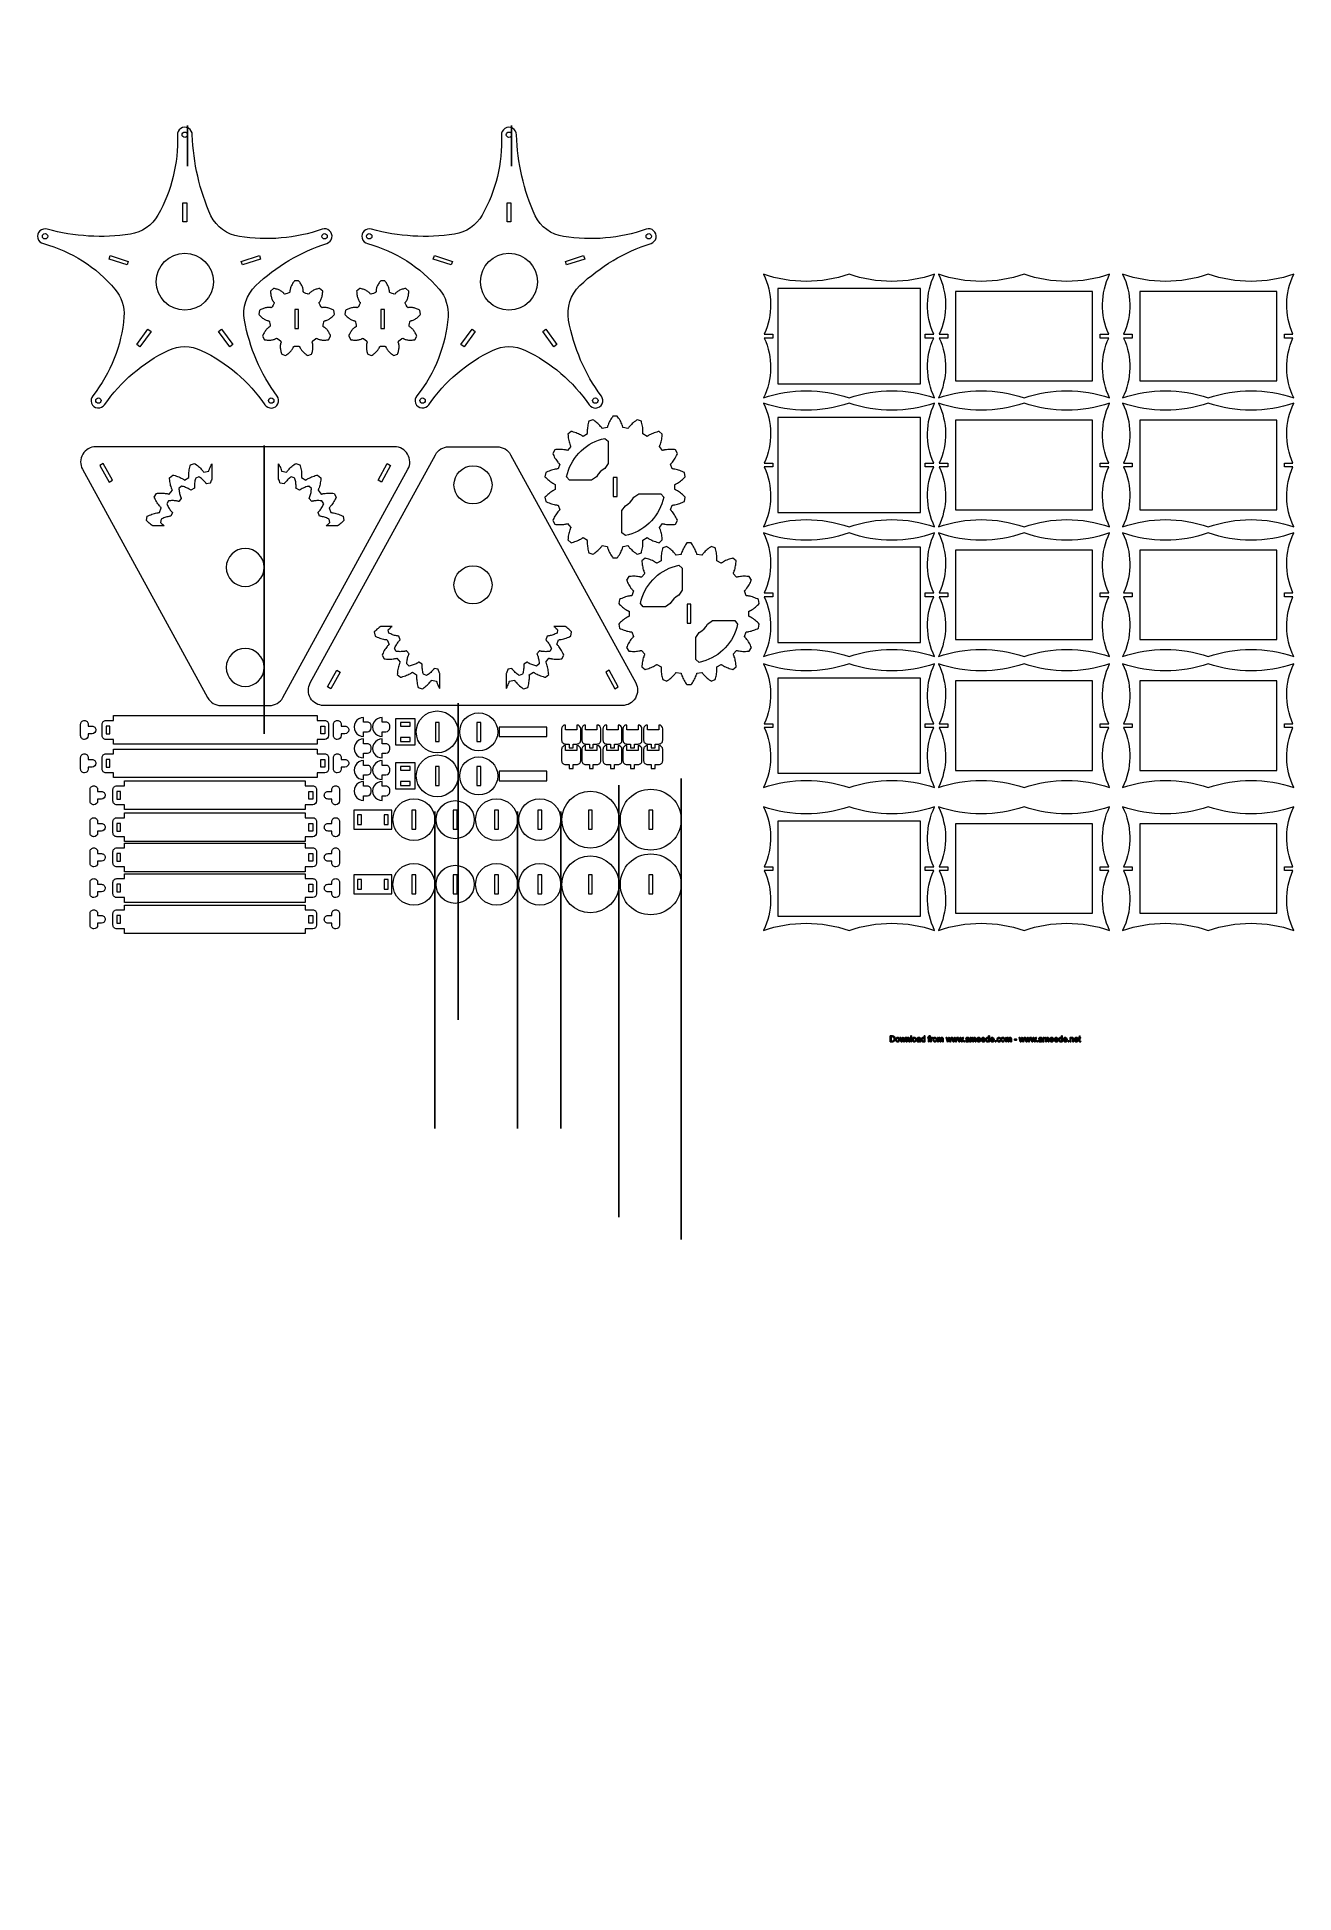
# Model space of a CAD drawing. Header units: millimetres. Extents: x -661 to 660, y -1432 to 519.
import ezdxf

# ---------------------------------------------------------------- set-up
doc = ezdxf.new("R2010")
doc.units = ezdxf.units.MM
doc.header["$MEASUREMENT"] = 0
doc.layers.add('layer 1', color=7, linetype='Continuous')

msp = doc.modelspace()

# ---------------------------------------------------------------- linework, layer by layer
at = {"layer": 'layer 1', "color": 5, "lineweight": 9}
for points, knots in [([(-422.0869, -144.0563), (-422.0869, -155.102), (-431.0412, -164.0563), (-442.0869, -164.0563), (-442.0869, -164.0563), (-453.1326, -164.0564), (-462.0869, -155.1021), (-462.0869, -144.0564), (-462.0869, -144.0564), (-462.0869, -133.0107), (-453.1327, -124.0564), (-442.087, -124.0564), (-442.087, -124.0564), (-431.0413, -124.0563), (-422.087, -133.0106), (-422.0869, -144.0562), (-422.0839, -475.4242), (-422.0869, 518.6857), (-422.0869, -144.0563)], [0, 0, 0, 0, 0.2, 0.2, 0.2, 0.2, 0.4, 0.4, 0.4, 0.4, 0.6, 0.6, 0.6, 0.6, 1, 1, 1, 1.0001, 1.0001, 1.0001, 1.0001]), ([(-502.7581, 416.0332), (-502.7581, 417.5952), (-504.0244, 418.8616), (-505.5865, 418.8616), (-505.5865, 418.8616), (-507.1486, 418.8616), (-508.4149, 417.5953), (-508.4149, 416.0332), (-508.4149, 416.0332), (-508.4149, 414.4711), (-507.1486, 413.2047), (-505.5865, 413.2047), (-505.5865, 413.2047), (-504.0244, 413.2047), (-502.7581, 414.471), (-502.7581, 416.0331), (-502.7581, 462.8961), (-502.7581, 322.3132), (-502.7581, 416.0332)], [0, 0, 0, 0, 0.2, 0.2, 0.2, 0.2, 0.4, 0.4, 0.4, 0.4, 0.6, 0.6, 0.6, 0.6, 1, 1, 1, 1.0001, 1.0001, 1.0001, 1.0001]), ([(-161.9746, 416.0332), (-161.9746, 417.5952), (-163.2409, 418.8616), (-164.803, 418.8616), (-164.803, 418.8616), (-166.3651, 418.8616), (-167.6314, 417.5953), (-167.6314, 416.0332), (-167.6314, 416.0332), (-167.6314, 414.4711), (-166.3651, 413.2047), (-164.803, 413.2047), (-164.803, 413.2047), (-163.2409, 413.2047), (-161.9746, 414.471), (-161.9746, 416.0331), (-161.9746, 462.8961), (-161.9746, 322.3132), (-161.9746, 416.0332)], [0, 0, 0, 0, 0.2, 0.2, 0.2, 0.2, 0.4, 0.4, 0.4, 0.4, 0.6, 0.6, 0.6, 0.6, 1, 1, 1, 1.0001, 1.0001, 1.0001, 1.0001]), ([(-513.393, 415.4471), (-513.6089, 418.3229), (-512.2262, 421.0845), (-509.7943, 422.6346), (-509.7943, 422.6346), (-507.3621, 424.1849), (-504.2745, 424.2722), (-501.7586, 422.8619), (-501.7586, 422.8619), (-499.2427, 421.4516), (-497.7061, 418.7722), (-497.7594, 415.8885), (-497.7594, 415.8885), (-496.6827, 386.5209), (-490.0106, 357.6287), (-478.101, 330.7623), (-478.101, 330.7623), (-472.2778, 319.0907), (-461.13, 310.9917), (-448.2306, 309.0605), (-448.2306, 309.0605), (-419.0342, 304.4223), (-389.1452, 307.0355), (-361.1965, 316.6697), (-361.1965, 316.6697), (-358.535, 317.5893), (-355.5847, 317.0085), (-353.4702, 315.1489), (-353.4702, 315.1489), (-351.3557, 313.2892), (-350.4029, 310.4372), (-350.975, 307.6801), (-350.975, 307.6801), (-351.5471, 304.9229), (-353.5558, 302.6854), (-356.2355, 301.8205), (-356.2355, 301.8205), (-384.1822, 292.7965), (-409.7451, 277.6105), (-431.0368, 257.3837), (-431.0368, 257.3837), (-440.8727, 248.0565), (-445.3156, 234.3827), (-442.8406, 221.0555), (-442.8406, 221.0555), (-437.6163, 192.143), (-425.8512, 164.8077), (-408.4444, 141.1384), (-408.4444, 141.1384), (-406.7695, 138.8426), (-406.4703, 135.8195), (-407.6627, 133.24), (-407.6627, 133.24), (-408.855, 130.6605), (-411.3516, 128.9297), (-414.1854, 128.718), (-414.1854, 128.718), (-417.0189, 128.5062), (-419.7445, 129.8464), (-421.307, 132.2195), (-421.307, 132.2195), (-421.3073, 132.2199), (-421.3075, 132.2202), (-421.3078, 132.2206), (-421.3078, 132.2206), (-438.242, 156.7869), (-461.3214, 176.4837), (-488.2438, 189.3463), (-488.2438, 189.3463), (-499.2042, 194.6198), (-511.9688, 194.6198), (-522.9293, 189.3463), (-522.9293, 189.3463), (-549.8059, 176.4131), (-572.8687, 156.7304), (-589.8653, 132.2205), (-589.8653, 132.2205), (-591.4749, 129.7752), (-594.3143, 128.4323), (-597.2256, 128.7394), (-597.2256, 128.7394), (-600.1369, 129.0465), (-602.6336, 130.9522), (-603.6975, 133.6795), (-603.6975, 133.6795), (-604.7615, 136.4068), (-604.2149, 139.4998), (-602.2806, 141.6972), (-602.2806, 141.6972), (-583.3461, 165.4668), (-571.9658, 194.3633), (-569.6071, 224.6609), (-569.6071, 224.6609), (-568.7855, 235.2141), (-572.1804, 245.6627), (-579.0481, 253.7176), (-579.0481, 253.7176), (-598.6881, 276.9303), (-624.9087, 293.6374), (-654.2454, 301.6315), (-654.2454, 301.6315), (-654.2457, 301.6316), (-654.2461, 301.6317), (-654.2465, 301.6318), (-654.2465, 301.6318), (-657.0607, 302.2632), (-659.2999, 304.3908), (-660.074, 307.1691), (-660.074, 307.1691), (-660.8482, 309.9474), (-660.0321, 312.9264), (-657.9499, 314.9221), (-657.9499, 314.9221), (-655.8678, 316.9177), (-652.8572, 317.6069), (-650.114, 316.7158), (-650.114, 316.7158), (-621.6993, 308.927), (-591.9738, 307.1438), (-562.8321, 311.4799), (-562.8321, 311.4799), (-550.631, 313.2954), (-539.9498, 320.6388), (-533.8859, 331.3809), (-533.8859, 331.3809), (-519.4039, 356.9647), (-512.3094, 386.0669), (-513.3929, 415.4453), (-513.3929, 415.4453), (-513.3929, 415.4459), (-513.3929, 415.4465), (-513.393, 415.4471)], [0, 0, 0, 0, 0.029411765, 0.029411765, 0.029411765, 0.029411765, 0.058823529, 0.058823529, 0.058823529, 0.058823529, 0.088235294, 0.088235294, 0.088235294, 0.088235294, 0.117647059, 0.117647059, 0.117647059, 0.117647059, 0.147058824, 0.147058824, 0.147058824, 0.147058824, 0.176470588, 0.176470588, 0.176470588, 0.176470588, 0.205882353, 0.205882353, 0.205882353, 0.205882353, 0.235294118, 0.235294118, 0.235294118, 0.235294118, 0.264705882, 0.264705882, 0.264705882, 0.264705882, 0.294117647, 0.294117647, 0.294117647, 0.294117647, 0.323529412, 0.323529412, 0.323529412, 0.323529412, 0.352941176, 0.352941176, 0.352941176, 0.352941176, 0.382352941, 0.382352941, 0.382352941, 0.382352941, 0.411764706, 0.411764706, 0.411764706, 0.411764706, 0.441176471, 0.441176471, 0.441176471, 0.441176471, 0.470588235, 0.470588235, 0.470588235, 0.470588235, 0.5, 0.5, 0.5, 0.5, 0.529411765, 0.529411765, 0.529411765, 0.529411765, 0.558823529, 0.558823529, 0.558823529, 0.558823529, 0.588235294, 0.588235294, 0.588235294, 0.588235294, 0.617647059, 0.617647059, 0.617647059, 0.617647059, 0.647058824, 0.647058824, 0.647058824, 0.647058824, 0.676470588, 0.676470588, 0.676470588, 0.676470588, 0.705882353, 0.705882353, 0.705882353, 0.705882353, 0.735294118, 0.735294118, 0.735294118, 0.735294118, 0.764705882, 0.764705882, 0.764705882, 0.764705882, 0.794117647, 0.794117647, 0.794117647, 0.794117647, 0.823529412, 0.823529412, 0.823529412, 0.823529412, 0.852941176, 0.852941176, 0.852941176, 0.852941176, 0.882352941, 0.882352941, 0.882352941, 0.882352941, 0.911764706, 0.911764706, 0.911764706, 0.911764706, 0.941176471, 0.941176471, 0.941176471, 0.941176471, 1, 1, 1, 1]), ([(-172.6095, 415.4471), (-172.8254, 418.3229), (-171.4427, 421.0845), (-169.0108, 422.6346), (-169.0108, 422.6346), (-166.5786, 424.1849), (-163.491, 424.2722), (-160.9751, 422.8619), (-160.9751, 422.8619), (-158.4592, 421.4516), (-156.9226, 418.7722), (-156.9759, 415.8885), (-156.9759, 415.8885), (-155.8992, 386.5209), (-149.2271, 357.6287), (-137.3175, 330.7623), (-137.3175, 330.7623), (-131.4943, 319.0907), (-120.3465, 310.9917), (-107.4471, 309.0605), (-107.4471, 309.0605), (-78.2507, 304.4223), (-48.3617, 307.0355), (-20.413, 316.6697), (-20.413, 316.6697), (-17.7515, 317.5893), (-14.8012, 317.0085), (-12.6867, 315.1489), (-12.6867, 315.1489), (-10.5722, 313.2892), (-9.6194, 310.4372), (-10.1915, 307.6801), (-10.1915, 307.6801), (-10.7636, 304.9229), (-12.7723, 302.6854), (-15.452, 301.8205), (-15.452, 301.8205), (-43.3987, 292.7965), (-68.9616, 277.6105), (-90.2533, 257.3837), (-90.2533, 257.3837), (-100.0892, 248.0565), (-104.5321, 234.3827), (-102.0571, 221.0555), (-102.0571, 221.0555), (-96.8328, 192.143), (-85.0677, 164.8077), (-67.6609, 141.1384), (-67.6609, 141.1384), (-65.986, 138.8426), (-65.6868, 135.8195), (-66.8792, 133.24), (-66.8792, 133.24), (-68.0715, 130.6605), (-70.5681, 128.9297), (-73.4019, 128.718), (-73.4019, 128.718), (-76.2354, 128.5062), (-78.961, 129.8464), (-80.5235, 132.2195), (-80.5235, 132.2195), (-80.5238, 132.2199), (-80.524, 132.2202), (-80.5243, 132.2206), (-80.5243, 132.2206), (-97.4585, 156.7869), (-120.5379, 176.4837), (-147.4603, 189.3463), (-147.4603, 189.3463), (-158.4207, 194.6198), (-171.1853, 194.6198), (-182.1458, 189.3463), (-182.1458, 189.3463), (-209.0224, 176.4131), (-232.0852, 156.7304), (-249.0818, 132.2205), (-249.0818, 132.2205), (-250.6914, 129.7752), (-253.5308, 128.4323), (-256.4421, 128.7394), (-256.4421, 128.7394), (-259.3534, 129.0465), (-261.8501, 130.9522), (-262.914, 133.6795), (-262.914, 133.6795), (-263.978, 136.4068), (-263.4314, 139.4998), (-261.4971, 141.6972), (-261.4971, 141.6972), (-242.5626, 165.4668), (-231.1823, 194.3633), (-228.8236, 224.6609), (-228.8236, 224.6609), (-228.002, 235.2141), (-231.3969, 245.6627), (-238.2646, 253.7176), (-238.2646, 253.7176), (-257.9046, 276.9303), (-284.1252, 293.6374), (-313.4619, 301.6315), (-313.4619, 301.6315), (-313.4622, 301.6316), (-313.4626, 301.6317), (-313.463, 301.6318), (-313.463, 301.6318), (-316.2772, 302.2632), (-318.5164, 304.3908), (-319.2905, 307.1691), (-319.2905, 307.1691), (-320.0647, 309.9474), (-319.2486, 312.9264), (-317.1664, 314.9221), (-317.1664, 314.9221), (-315.0843, 316.9177), (-312.0737, 317.6069), (-309.3305, 316.7158), (-309.3305, 316.7158), (-280.9158, 308.927), (-251.1903, 307.1438), (-222.0486, 311.4799), (-222.0486, 311.4799), (-209.8475, 313.2954), (-199.1663, 320.6388), (-193.1024, 331.3809), (-193.1024, 331.3809), (-178.6204, 356.9647), (-171.5259, 386.0669), (-172.6094, 415.4453), (-172.6094, 415.4453), (-172.6094, 415.4459), (-172.6094, 415.4465), (-172.6095, 415.4471)], [0, 0, 0, 0, 0.029411765, 0.029411765, 0.029411765, 0.029411765, 0.058823529, 0.058823529, 0.058823529, 0.058823529, 0.088235294, 0.088235294, 0.088235294, 0.088235294, 0.117647059, 0.117647059, 0.117647059, 0.117647059, 0.147058824, 0.147058824, 0.147058824, 0.147058824, 0.176470588, 0.176470588, 0.176470588, 0.176470588, 0.205882353, 0.205882353, 0.205882353, 0.205882353, 0.235294118, 0.235294118, 0.235294118, 0.235294118, 0.264705882, 0.264705882, 0.264705882, 0.264705882, 0.294117647, 0.294117647, 0.294117647, 0.294117647, 0.323529412, 0.323529412, 0.323529412, 0.323529412, 0.352941176, 0.352941176, 0.352941176, 0.352941176, 0.382352941, 0.382352941, 0.382352941, 0.382352941, 0.411764706, 0.411764706, 0.411764706, 0.411764706, 0.441176471, 0.441176471, 0.441176471, 0.441176471, 0.470588235, 0.470588235, 0.470588235, 0.470588235, 0.5, 0.5, 0.5, 0.5, 0.529411765, 0.529411765, 0.529411765, 0.529411765, 0.558823529, 0.558823529, 0.558823529, 0.558823529, 0.588235294, 0.588235294, 0.588235294, 0.588235294, 0.617647059, 0.617647059, 0.617647059, 0.617647059, 0.647058824, 0.647058824, 0.647058824, 0.647058824, 0.676470588, 0.676470588, 0.676470588, 0.676470588, 0.705882353, 0.705882353, 0.705882353, 0.705882353, 0.735294118, 0.735294118, 0.735294118, 0.735294118, 0.764705882, 0.764705882, 0.764705882, 0.764705882, 0.794117647, 0.794117647, 0.794117647, 0.794117647, 0.823529412, 0.823529412, 0.823529412, 0.823529412, 0.852941176, 0.852941176, 0.852941176, 0.852941176, 0.882352941, 0.882352941, 0.882352941, 0.882352941, 0.911764706, 0.911764706, 0.911764706, 0.911764706, 0.941176471, 0.941176471, 0.941176471, 0.941176471, 1, 1, 1, 1]), ([(-507.5865, 344.6196), (-507.5865, 344.6196), (-507.5865, 324.6196), (-507.5865, 324.6196), (-507.5865, 324.6196), (-507.5865, 324.6196), (-503.5865, 324.6196), (-503.5865, 324.6196), (-503.5865, 324.6196), (-503.5865, 324.6196), (-503.5865, 344.6196), (-503.5865, 344.6196), (-503.5865, 344.6196), (-503.5865, 344.6196), (-507.5865, 344.6196), (-507.5865, 344.6196)], [0, 0, 0, 0, 0.2, 0.2, 0.2, 0.2, 0.4, 0.4, 0.4, 0.4, 0.6, 0.6, 0.6, 0.6, 1, 1, 1, 1]), ([(-166.803, 344.6196), (-166.803, 344.6196), (-166.803, 324.6196), (-166.803, 324.6196), (-166.803, 324.6196), (-166.803, 324.6196), (-162.803, 324.6196), (-162.803, 324.6196), (-162.803, 324.6196), (-162.803, 324.6196), (-162.803, 344.6196), (-162.803, 344.6196), (-162.803, 344.6196), (-162.803, 344.6196), (-166.803, 344.6196), (-166.803, 344.6196)], [0, 0, 0, 0, 0.2, 0.2, 0.2, 0.2, 0.4, 0.4, 0.4, 0.4, 0.6, 0.6, 0.6, 0.6, 1, 1, 1, 1]), ([(-649.7045, 309.2704), (-649.7045, 310.8325), (-650.9708, 312.0989), (-652.5329, 312.0989), (-652.5329, 312.0989), (-654.095, 312.0989), (-655.3613, 310.8326), (-655.3613, 309.2705), (-655.3613, 309.2705), (-655.3613, 307.7084), (-654.095, 306.442), (-652.5329, 306.442), (-652.5329, 306.442), (-650.9708, 306.442), (-649.7045, 307.7083), (-649.7045, 309.2704)], [0, 0, 0, 0, 0.2, 0.2, 0.2, 0.2, 0.4, 0.4, 0.4, 0.4, 0.6, 0.6, 0.6, 0.6, 1, 1, 1, 1]), ([(-355.8118, 309.2704), (-355.8118, 310.8325), (-357.0781, 312.0989), (-358.6402, 312.0989), (-358.6402, 312.0989), (-360.2023, 312.0989), (-361.4686, 310.8326), (-361.4686, 309.2705), (-361.4686, 309.2705), (-361.4686, 307.7084), (-360.2023, 306.442), (-358.6402, 306.442), (-358.6402, 306.442), (-357.0781, 306.442), (-355.8118, 307.7083), (-355.8118, 309.2704)], [0, 0, 0, 0, 0.2, 0.2, 0.2, 0.2, 0.4, 0.4, 0.4, 0.4, 0.6, 0.6, 0.6, 0.6, 1, 1, 1, 1]), ([(-308.921, 309.2704), (-308.921, 310.8325), (-310.1873, 312.0989), (-311.7494, 312.0989), (-311.7494, 312.0989), (-313.3115, 312.0989), (-314.5778, 310.8326), (-314.5778, 309.2705), (-314.5778, 309.2705), (-314.5778, 307.7084), (-313.3115, 306.442), (-311.7494, 306.442), (-311.7494, 306.442), (-310.1873, 306.442), (-308.921, 307.7083), (-308.921, 309.2704)], [0, 0, 0, 0, 0.2, 0.2, 0.2, 0.2, 0.4, 0.4, 0.4, 0.4, 0.6, 0.6, 0.6, 0.6, 1, 1, 1, 1]), ([(-15.0283, 309.2704), (-15.0283, 310.8325), (-16.2946, 312.0989), (-17.8567, 312.0989), (-17.8567, 312.0989), (-19.4188, 312.0989), (-20.6851, 310.8326), (-20.6851, 309.2705), (-20.6851, 309.2705), (-20.6851, 307.7084), (-19.4188, 306.442), (-17.8567, 306.442), (-17.8567, 306.442), (-16.2946, 306.442), (-15.0283, 307.7083), (-15.0283, 309.2704)], [0, 0, 0, 0, 0.2, 0.2, 0.2, 0.2, 0.4, 0.4, 0.4, 0.4, 0.6, 0.6, 0.6, 0.6, 1, 1, 1, 1]), ([(-585.2326, 285.3003), (-585.2326, 285.3003), (-566.2114, 279.1199), (-566.2114, 279.1199), (-566.2114, 279.1199), (-566.2114, 279.1199), (-564.9754, 282.9242), (-564.9754, 282.9242), (-564.9754, 282.9242), (-564.9754, 282.9242), (-583.9965, 289.1045), (-583.9965, 289.1045), (-583.9965, 289.1045), (-583.9965, 289.1045), (-585.2326, 285.3003), (-585.2326, 285.3003)], [0, 0, 0, 0, 0.2, 0.2, 0.2, 0.2, 0.4, 0.4, 0.4, 0.4, 0.6, 0.6, 0.6, 0.6, 1, 1, 1, 1]), ([(-475.5865, 261.5246), (-475.5865, 278.0932), (-489.0179, 291.5246), (-505.5865, 291.5246), (-505.5865, 291.5246), (-522.155, 291.5247), (-535.5865, 278.0933), (-535.5865, 261.5247), (-535.5865, 261.5247), (-535.5865, 244.9562), (-522.1551, 231.5247), (-505.5866, 231.5247), (-505.5866, 231.5247), (-489.0181, 231.5246), (-475.5866, 244.956), (-475.5865, 261.5245), (-475.5865, 261.5245), (-475.5865, 261.5246), (-475.5865, 261.5246)], [0, 0, 0, 0, 0.2, 0.2, 0.2, 0.2, 0.4, 0.4, 0.4, 0.4, 0.6, 0.6, 0.6, 0.6, 1, 1, 1, 1.0001, 1.0001, 1.0001, 1.0001]), ([(-427.1766, 289.1045), (-427.1766, 289.1045), (-446.1977, 282.9242), (-446.1977, 282.9242), (-446.1977, 282.9242), (-446.1977, 282.9242), (-444.9617, 279.1199), (-444.9617, 279.1199), (-444.9617, 279.1199), (-444.9617, 279.1199), (-425.9405, 285.3003), (-425.9405, 285.3003), (-425.9405, 285.3003), (-425.9405, 285.3003), (-427.1766, 289.1045), (-427.1766, 289.1045)], [0, 0, 0, 0, 0.2, 0.2, 0.2, 0.2, 0.4, 0.4, 0.4, 0.4, 0.6, 0.6, 0.6, 0.6, 1, 1, 1, 1]), ([(-244.4491, 285.3003), (-244.4491, 285.3003), (-225.4279, 279.1199), (-225.4279, 279.1199), (-225.4279, 279.1199), (-225.4279, 279.1199), (-224.1919, 282.9242), (-224.1919, 282.9242), (-224.1919, 282.9242), (-224.1919, 282.9242), (-243.213, 289.1045), (-243.213, 289.1045), (-243.213, 289.1045), (-243.213, 289.1045), (-244.4491, 285.3003), (-244.4491, 285.3003)], [0, 0, 0, 0, 0.2, 0.2, 0.2, 0.2, 0.4, 0.4, 0.4, 0.4, 0.6, 0.6, 0.6, 0.6, 1, 1, 1, 1]), ([(-134.803, 261.5246), (-134.803, 278.0932), (-148.2344, 291.5246), (-164.803, 291.5246), (-164.803, 291.5246), (-181.3715, 291.5247), (-194.803, 278.0933), (-194.803, 261.5247), (-194.803, 261.5247), (-194.803, 244.9562), (-181.3716, 231.5247), (-164.8031, 231.5247), (-164.8031, 231.5247), (-148.2346, 231.5246), (-134.8031, 244.956), (-134.803, 261.5245), (-134.803, 261.5245), (-134.803, 261.5246), (-134.803, 261.5246)], [0, 0, 0, 0, 0.2, 0.2, 0.2, 0.2, 0.4, 0.4, 0.4, 0.4, 0.6, 0.6, 0.6, 0.6, 1, 1, 1, 1.0001, 1.0001, 1.0001, 1.0001]), ([(-86.3931, 289.1045), (-86.3931, 289.1045), (-105.4142, 282.9242), (-105.4142, 282.9242), (-105.4142, 282.9242), (-105.4142, 282.9242), (-104.1782, 279.1199), (-104.1782, 279.1199), (-104.1782, 279.1199), (-104.1782, 279.1199), (-85.157, 285.3003), (-85.157, 285.3003), (-85.157, 285.3003), (-85.157, 285.3003), (-86.3931, 289.1045), (-86.3931, 289.1045)], [0, 0, 0, 0, 0.2, 0.2, 0.2, 0.2, 0.4, 0.4, 0.4, 0.4, 0.6, 0.6, 0.6, 0.6, 1, 1, 1, 1]), ([(-389.7463, 193.8119), (-389.7463, 193.8119), (-390.3998, 193.6661), (-390.3998, 193.6661), (-390.3998, 193.6661), (-390.3998, 193.6661), (-390.6633, 193.4964), (-390.6633, 193.4964), (-390.6633, 193.4964), (-390.6633, 193.4964), (-391.1804, 193.3553), (-391.1804, 193.3553), (-391.1804, 193.3553), (-391.1804, 193.3553), (-391.2193, 193.1665), (-391.2193, 193.1665), (-391.2193, 193.1665), (-391.2193, 193.1665), (-391.2689, 192.9788), (-391.2689, 192.9788), (-391.2689, 192.9788), (-391.2689, 192.9788), (-391.3902, 192.6061), (-391.3902, 192.6061), (-391.3902, 192.6061), (-391.3902, 192.6061), (-391.5345, 192.2362), (-391.5345, 192.2362), (-391.5345, 192.2362), (-391.5345, 192.2362), (-391.6983, 191.8692), (-391.6983, 191.8692), (-391.6983, 191.8692), (-391.6983, 191.8692), (-391.8798, 191.5047), (-391.8798, 191.5047), (-391.8798, 191.5047), (-391.8798, 191.5047), (-392.2895, 190.7837), (-392.2895, 190.7837), (-392.2895, 190.7837), (-392.2895, 190.7837), (-392.7567, 190.0743), (-392.7567, 190.0743), (-392.7567, 190.0743), (-392.7567, 190.0743), (-393.2769, 189.3772), (-393.2769, 189.3772), (-393.2769, 189.3772), (-393.2769, 189.3772), (-393.8466, 188.6935), (-393.8466, 188.6935), (-393.8466, 188.6935), (-393.8466, 188.6935), (-394.4639, 188.0247), (-394.4639, 188.0247), (-394.4639, 188.0247), (-394.4639, 188.0247), (-395.127, 187.3719), (-395.127, 187.3719), (-395.127, 187.3719), (-395.127, 187.3719), (-395.834, 186.7364), (-395.834, 186.7364), (-395.834, 186.7364), (-395.834, 186.7364), (-396.5838, 186.1197), (-396.5838, 186.1197), (-396.5838, 186.1197), (-396.5838, 186.1197), (-397.3753, 185.5231), (-397.3753, 185.5231), (-397.3753, 185.5231), (-397.3753, 185.5231), (-398.2071, 184.9481), (-398.2071, 184.9481), (-398.2071, 184.9481), (-398.2071, 184.9481), (-399.0783, 184.3957), (-399.0783, 184.3957), (-399.0783, 184.3957), (-399.0783, 184.3957), (-399.7569, 183.9973), (-399.7569, 183.9973), (-399.7569, 183.9973), (-399.7569, 183.9973), (-403.7134, 185.4373), (-403.7134, 185.4373), (-403.7134, 185.4373), (-403.7134, 185.4373), (-403.9772, 186.1788), (-403.9772, 186.1788), (-403.9772, 186.1788), (-403.9772, 186.1788), (-404.2895, 187.1618), (-404.2895, 187.1618), (-404.2895, 187.1618), (-404.2895, 187.1618), (-404.557, 188.137), (-404.557, 188.137), (-404.557, 188.137), (-404.557, 188.137), (-404.7798, 189.1028), (-404.7798, 189.1028), (-404.7798, 189.1028), (-404.7798, 189.1028), (-404.9578, 190.0572), (-404.9578, 190.0572), (-404.9578, 190.0572), (-404.9578, 190.0572), (-405.091, 190.9985), (-405.091, 190.9985), (-405.091, 190.9985), (-405.091, 190.9985), (-405.1793, 191.9247), (-405.1793, 191.9247), (-405.1793, 191.9247), (-405.1793, 191.9247), (-405.2222, 192.8338), (-405.2222, 192.8338), (-405.2222, 192.8338), (-405.2222, 192.8338), (-405.2193, 193.7239), (-405.2193, 193.7239), (-405.2193, 193.7239), (-405.2193, 193.7239), (-405.1695, 194.5922), (-405.1695, 194.5922), (-405.1695, 194.5922), (-405.1695, 194.5922), (-405.0714, 195.4359), (-405.0714, 195.4359), (-405.0714, 195.4359), (-405.0714, 195.4359), (-404.922, 196.2516), (-404.922, 196.2516), (-404.922, 196.2516), (-404.922, 196.2516), (-404.8266, 196.6474), (-404.8266, 196.6474), (-404.8266, 196.6474), (-404.8266, 196.6474), (-404.7162, 197.034), (-404.7162, 197.034), (-404.7162, 197.034), (-404.7162, 197.034), (-404.589, 197.4101), (-404.589, 197.4101), (-404.589, 197.4101), (-404.589, 197.4101), (-404.4423, 197.7735), (-404.4423, 197.7735), (-404.4423, 197.7735), (-404.4423, 197.7735), (-404.3598, 197.949), (-404.3598, 197.949), (-404.3598, 197.949), (-404.3598, 197.949), (-404.2682, 198.1188), (-404.2682, 198.1188), (-404.2682, 198.1188), (-404.2682, 198.1188), (-404.5735, 198.5593), (-404.5735, 198.5593), (-404.5735, 198.5593), (-404.5735, 198.5593), (-404.6663, 198.8588), (-404.6663, 198.8588), (-404.6663, 198.8588), (-404.6663, 198.8588), (-405.0732, 199.3903), (-405.0732, 199.3903), (-405.0732, 199.3903), (-405.0732, 199.3903), (-406.4234, 200.4559), (-406.4234, 200.4559), (-406.4234, 200.4559), (-406.4234, 200.4559), (-407.7074, 201.6007), (-407.7074, 201.6007), (-407.7074, 201.6007), (-407.7074, 201.6007), (-408.3017, 201.909), (-408.3017, 201.909), (-408.3017, 201.909), (-408.3017, 201.909), (-408.6126, 201.9484), (-408.6126, 201.9484), (-408.6126, 201.9484), (-408.6126, 201.9484), (-409.0994, 202.1727), (-409.0994, 202.1727), (-409.0994, 202.1727), (-409.0994, 202.1727), (-409.2506, 202.053), (-409.2506, 202.053), (-409.2506, 202.053), (-409.2506, 202.053), (-409.4092, 201.9412), (-409.4092, 201.9412), (-409.4092, 201.9412), (-409.4092, 201.9412), (-409.7417, 201.7337), (-409.7417, 201.7337), (-409.7417, 201.7337), (-409.7417, 201.7337), (-410.09, 201.5431), (-410.09, 201.5431), (-410.09, 201.5431), (-410.09, 201.5431), (-410.4514, 201.3673), (-410.4514, 201.3673), (-410.4514, 201.3673), (-410.4514, 201.3673), (-410.8247, 201.2045), (-410.8247, 201.2045), (-410.8247, 201.2045), (-410.8247, 201.2045), (-411.602, 200.9157), (-411.602, 200.9157), (-411.602, 200.9157), (-411.602, 200.9157), (-412.4159, 200.6725), (-412.4159, 200.6725), (-412.4159, 200.6725), (-412.4159, 200.6725), (-413.2625, 200.4729), (-413.2625, 200.4729), (-413.2625, 200.4729), (-413.2625, 200.4729), (-414.1385, 200.3154), (-414.1385, 200.3154), (-414.1385, 200.3154), (-414.1385, 200.3154), (-415.0412, 200.1999), (-415.0412, 200.1999), (-415.0412, 200.1999), (-415.0412, 200.1999), (-415.9687, 200.126), (-415.9687, 200.126), (-415.9687, 200.126), (-415.9687, 200.126), (-416.9188, 200.0937), (-416.9188, 200.0937), (-416.9188, 200.0937), (-416.9188, 200.0937), (-417.8897, 200.1033), (-417.8897, 200.1033), (-417.8897, 200.1033), (-417.8897, 200.1033), (-418.8793, 200.1549), (-418.8793, 200.1549), (-418.8793, 200.1549), (-418.8793, 200.1549), (-419.8862, 200.249), (-419.8862, 200.249), (-419.8862, 200.249), (-419.8862, 200.249), (-420.9086, 200.386), (-420.9086, 200.386), (-420.9086, 200.386), (-420.9086, 200.386), (-421.6846, 200.517), (-421.6846, 200.517), (-421.6846, 200.517), (-421.6846, 200.517), (-423.7898, 204.1633), (-423.7898, 204.1633), (-423.7898, 204.1633), (-423.7898, 204.1633), (-423.5153, 204.9009), (-423.5153, 204.9009), (-423.5153, 204.9009), (-423.5153, 204.9009), (-423.1226, 205.8546), (-423.1226, 205.8546), (-423.1226, 205.8546), (-423.1226, 205.8546), (-422.7007, 206.7737), (-422.7007, 206.7737), (-422.7007, 206.7737), (-422.7007, 206.7737), (-422.2506, 207.6567), (-422.2506, 207.6567), (-422.2506, 207.6567), (-422.2506, 207.6567), (-421.7735, 208.5021), (-421.7735, 208.5021), (-421.7735, 208.5021), (-421.7735, 208.5021), (-421.2705, 209.3089), (-421.2705, 209.3089), (-421.2705, 209.3089), (-421.2705, 209.3089), (-420.7426, 210.0751), (-420.7426, 210.0751), (-420.7426, 210.0751), (-420.7426, 210.0751), (-420.1913, 210.7993), (-420.1913, 210.7993), (-420.1913, 210.7993), (-420.1913, 210.7993), (-419.6169, 211.4791), (-419.6169, 211.4791), (-419.6169, 211.4791), (-419.6169, 211.4791), (-419.0207, 212.1124), (-419.0207, 212.1124), (-419.0207, 212.1124), (-419.0207, 212.1124), (-418.4031, 212.6956), (-418.4031, 212.6956), (-418.4031, 212.6956), (-418.4031, 212.6956), (-417.7642, 213.2244), (-417.7642, 213.2244), (-417.7642, 213.2244), (-417.7642, 213.2244), (-417.4369, 213.4663), (-417.4369, 213.4663), (-417.4369, 213.4663), (-417.4369, 213.4663), (-417.1038, 213.6914), (-417.1038, 213.6914), (-417.1038, 213.6914), (-417.1038, 213.6914), (-416.7647, 213.8978), (-416.7647, 213.8978), (-416.7647, 213.8978), (-416.7647, 213.8978), (-416.4186, 214.0818), (-416.4186, 214.0818), (-416.4186, 214.0818), (-416.4186, 214.0818), (-416.2425, 214.1633), (-416.2425, 214.1633), (-416.2425, 214.1633), (-416.2425, 214.1633), (-416.0633, 214.2345), (-416.0633, 214.2345), (-416.0633, 214.2345), (-416.0633, 214.2345), (-416.014, 214.7682), (-416.014, 214.7682), (-416.014, 214.7682), (-416.014, 214.7682), (-415.8927, 215.0572), (-415.8927, 215.0572), (-415.8927, 215.0572), (-415.8927, 215.0572), (-415.8626, 215.726), (-415.8626, 215.726), (-415.8626, 215.726), (-415.8626, 215.726), (-416.2121, 217.4103), (-416.2121, 217.4103), (-416.2121, 217.4103), (-416.2121, 217.4103), (-416.4598, 219.1125), (-416.4598, 219.1125), (-416.4598, 219.1125), (-416.4598, 219.1125), (-416.7167, 219.7306), (-416.7167, 219.7306), (-416.7167, 219.7306), (-416.7167, 219.7306), (-416.9297, 219.9607), (-416.9297, 219.9607), (-416.9297, 219.9607), (-416.9297, 219.9607), (-417.1585, 220.4453), (-417.1585, 220.4453), (-417.1585, 220.4453), (-417.1585, 220.4453), (-417.3511, 220.4509), (-417.3511, 220.4509), (-417.3511, 220.4509), (-417.3511, 220.4509), (-417.5446, 220.4673), (-417.5446, 220.4673), (-417.5446, 220.4673), (-417.5446, 220.4673), (-417.9327, 220.5218), (-417.9327, 220.5218), (-417.9327, 220.5218), (-417.9327, 220.5218), (-418.3218, 220.5997), (-418.3218, 220.5997), (-418.3218, 220.5997), (-418.3218, 220.5997), (-418.7119, 220.6975), (-418.7119, 220.6975), (-418.7119, 220.6975), (-418.7119, 220.6975), (-419.1023, 220.8127), (-419.1023, 220.8127), (-419.1023, 220.8127), (-419.1023, 220.8127), (-419.8834, 221.0913), (-419.8834, 221.0913), (-419.8834, 221.0913), (-419.8834, 221.0913), (-420.6633, 221.4281), (-420.6633, 221.4281), (-420.6633, 221.4281), (-420.6633, 221.4281), (-421.4402, 221.8191), (-421.4402, 221.8191), (-421.4402, 221.8191), (-421.4402, 221.8191), (-422.2124, 222.2617), (-422.2124, 222.2617), (-422.2124, 222.2617), (-422.2124, 222.2617), (-422.9783, 222.7535), (-422.9783, 222.7535), (-422.9783, 222.7535), (-422.9783, 222.7535), (-423.7362, 223.293), (-423.7362, 223.293), (-423.7362, 223.293), (-423.7362, 223.293), (-424.4849, 223.8789), (-424.4849, 223.8789), (-424.4849, 223.8789), (-424.4849, 223.8789), (-425.2223, 224.5103), (-425.2223, 224.5103), (-425.2223, 224.5103), (-425.2223, 224.5103), (-425.9473, 225.1861), (-425.9473, 225.1861), (-425.9473, 225.1861), (-425.9473, 225.1861), (-426.6582, 225.9053), (-426.6582, 225.9053), (-426.6582, 225.9053), (-426.6582, 225.9053), (-427.3534, 226.6674), (-427.3534, 226.6674), (-427.3534, 226.6674), (-427.3534, 226.6674), (-427.8634, 227.2666), (-427.8634, 227.2666), (-427.8634, 227.2666), (-427.8634, 227.2666), (-427.1324, 231.413), (-427.1324, 231.413), (-427.1324, 231.413), (-427.1324, 231.413), (-426.4481, 231.8015), (-426.4481, 231.8015), (-426.4481, 231.8015), (-426.4481, 231.8015), (-425.5342, 232.2799), (-425.5342, 232.2799), (-425.5342, 232.2799), (-425.5342, 232.2799), (-424.6201, 232.7127), (-424.6201, 232.7127), (-424.6201, 232.7127), (-424.6201, 232.7127), (-423.7078, 233.0997), (-423.7078, 233.0997), (-423.7078, 233.0997), (-423.7078, 233.0997), (-422.7988, 233.4409), (-422.7988, 233.4409), (-422.7988, 233.4409), (-422.7988, 233.4409), (-421.895, 233.7354), (-421.895, 233.7354), (-421.895, 233.7354), (-421.895, 233.7354), (-420.9982, 233.9831), (-420.9982, 233.9831), (-420.9982, 233.9831), (-420.9982, 233.9831), (-420.1102, 234.1834), (-420.1102, 234.1834), (-420.1102, 234.1834), (-420.1102, 234.1834), (-419.2334, 234.3351), (-419.2334, 234.3351), (-419.2334, 234.3351), (-419.2334, 234.3351), (-418.3695, 234.4369), (-418.3695, 234.4369), (-418.3695, 234.4369), (-418.3695, 234.4369), (-417.5215, 234.4866), (-417.5215, 234.4866), (-417.5215, 234.4866), (-417.5215, 234.4866), (-416.6922, 234.4812), (-416.6922, 234.4812), (-416.6922, 234.4812), (-416.6922, 234.4812), (-416.2858, 234.4559), (-416.2858, 234.4559), (-416.2858, 234.4559), (-416.2858, 234.4559), (-415.886, 234.4143), (-415.886, 234.4143), (-415.886, 234.4143), (-415.886, 234.4143), (-415.4935, 234.3545), (-415.4935, 234.3545), (-415.4935, 234.3545), (-415.4935, 234.3545), (-415.1102, 234.273), (-415.1102, 234.273), (-415.1102, 234.273), (-415.1102, 234.273), (-414.923, 234.2221), (-414.923, 234.2221), (-414.923, 234.2221), (-414.923, 234.2221), (-414.7399, 234.1615), (-414.7399, 234.1615), (-414.7399, 234.1615), (-414.7399, 234.1615), (-414.3591, 234.5388), (-414.3591, 234.5388), (-414.3591, 234.5388), (-414.3591, 234.5388), (-414.0804, 234.6821), (-414.0804, 234.6821), (-414.0804, 234.6821), (-414.0804, 234.6821), (-413.6274, 235.1751), (-413.6274, 235.1751), (-413.6274, 235.1751), (-413.6274, 235.1751), (-412.8126, 236.69), (-412.8126, 236.69), (-412.8126, 236.69), (-412.8126, 236.69), (-411.9081, 238.1532), (-411.9081, 238.1532), (-411.9081, 238.1532), (-411.9081, 238.1532), (-411.7076, 238.7919), (-411.7076, 238.7919), (-411.7076, 238.7919), (-411.7076, 238.7919), (-411.7228, 239.1049), (-411.7228, 239.1049), (-411.7228, 239.1049), (-411.7228, 239.1049), (-411.5865, 239.6234), (-411.5865, 239.6234), (-411.5865, 239.6234), (-411.5865, 239.6234), (-411.7306, 239.7516), (-411.7306, 239.7516), (-411.7306, 239.7516), (-411.7306, 239.7516), (-411.8682, 239.8882), (-411.8682, 239.8882), (-411.8682, 239.8882), (-411.8682, 239.8882), (-412.1305, 240.1796), (-412.1305, 240.1796), (-412.1305, 240.1796), (-412.1305, 240.1796), (-412.3785, 240.4895), (-412.3785, 240.4895), (-412.3785, 240.4895), (-412.3785, 240.4895), (-412.6145, 240.8149), (-412.6145, 240.8149), (-412.6145, 240.8149), (-412.6145, 240.8149), (-412.8394, 241.1543), (-412.8394, 241.1543), (-412.8394, 241.1543), (-412.8394, 241.1543), (-413.259, 241.8697), (-413.259, 241.8697), (-413.259, 241.8697), (-413.259, 241.8697), (-413.6398, 242.629), (-413.6398, 242.629), (-413.6398, 242.629), (-413.6398, 242.629), (-413.9834, 243.4279), (-413.9834, 243.4279), (-413.9834, 243.4279), (-413.9834, 243.4279), (-414.2906, 244.2633), (-414.2906, 244.2633), (-414.2906, 244.2633), (-414.2906, 244.2633), (-414.5612, 245.1324), (-414.5612, 245.1324), (-414.5612, 245.1324), (-414.5612, 245.1324), (-414.7951, 246.0329), (-414.7951, 246.0329), (-414.7951, 246.0329), (-414.7951, 246.0329), (-414.9918, 246.9629), (-414.9918, 246.9629), (-414.9918, 246.9629), (-414.9918, 246.9629), (-415.151, 247.9207), (-415.151, 247.9207), (-415.151, 247.9207), (-415.151, 247.9207), (-415.2719, 248.9042), (-415.2719, 248.9042), (-415.2719, 248.9042), (-415.2719, 248.9042), (-415.3542, 249.9122), (-415.3542, 249.9122), (-415.3542, 249.9122), (-415.3542, 249.9122), (-415.3967, 250.9428), (-415.3967, 250.9428), (-415.3967, 250.9428), (-415.3967, 250.9428), (-415.4025, 251.7298), (-415.4025, 251.7298), (-415.4025, 251.7298), (-415.4025, 251.7298), (-412.1772, 254.4362), (-412.1772, 254.4362), (-412.1772, 254.4362), (-412.1772, 254.4362), (-411.4031, 254.2938), (-411.4031, 254.2938), (-411.4031, 254.2938), (-411.4031, 254.2938), (-410.3956, 254.0729), (-410.3956, 254.0729), (-410.3956, 254.0729), (-410.3956, 254.0729), (-409.4172, 253.8169), (-409.4172, 253.8169), (-409.4172, 253.8169), (-409.4172, 253.8169), (-408.4695, 253.5269), (-408.4695, 253.5269), (-408.4695, 253.5269), (-408.4695, 253.5269), (-407.554, 253.2039), (-407.554, 253.2039), (-407.554, 253.2039), (-407.554, 253.2039), (-406.6722, 252.8487), (-406.6722, 252.8487), (-406.6722, 252.8487), (-406.6722, 252.8487), (-405.826, 252.462), (-405.826, 252.462), (-405.826, 252.462), (-405.826, 252.462), (-405.0172, 252.0445), (-405.0172, 252.0445), (-405.0172, 252.0445), (-405.0172, 252.0445), (-404.2479, 251.5972), (-404.2479, 251.5972), (-404.2479, 251.5972), (-404.2479, 251.5972), (-403.5207, 251.1199), (-403.5207, 251.1199), (-403.5207, 251.1199), (-403.5207, 251.1199), (-402.8391, 250.613), (-402.8391, 250.613), (-402.8391, 250.613), (-402.8391, 250.613), (-402.2074, 250.0757), (-402.2074, 250.0757), (-402.2074, 250.0757), (-402.2074, 250.0757), (-401.9124, 249.7953), (-401.9124, 249.7953), (-401.9124, 249.7953), (-401.9124, 249.7953), (-401.6327, 249.5063), (-401.6327, 249.5063), (-401.6327, 249.5063), (-401.6327, 249.5063), (-401.3706, 249.2082), (-401.3706, 249.2082), (-401.3706, 249.2082), (-401.3706, 249.2082), (-401.1292, 248.8994), (-401.1292, 248.8994), (-401.1292, 248.8994), (-401.1292, 248.8994), (-401.0185, 248.7401), (-401.0185, 248.7401), (-401.0185, 248.7401), (-401.0185, 248.7401), (-400.9174, 248.5759), (-400.9174, 248.5759), (-400.9174, 248.5759), (-400.9174, 248.5759), (-400.3831, 248.6202), (-400.3831, 248.6202), (-400.3831, 248.6202), (-400.3831, 248.6202), (-400.0774, 248.5508), (-400.0774, 248.5508), (-400.0774, 248.5508), (-400.0774, 248.5508), (-399.4135, 248.6373), (-399.4135, 248.6373), (-399.4135, 248.6373), (-399.4135, 248.6373), (-397.8156, 249.274), (-397.8156, 249.274), (-397.8156, 249.274), (-397.8156, 249.274), (-396.1823, 249.8133), (-396.1823, 249.8133), (-396.1823, 249.8133), (-396.1823, 249.8133), (-395.6182, 250.1738), (-395.6182, 250.1738), (-395.6182, 250.1738), (-395.6182, 250.1738), (-395.4286, 250.4234), (-395.4286, 250.4234), (-395.4286, 250.4234), (-395.4286, 250.4234), (-394.9908, 250.733), (-394.9908, 250.733), (-394.9908, 250.733), (-394.9908, 250.733), (-395.0188, 250.9237), (-395.0188, 250.9237), (-395.0188, 250.9237), (-395.0188, 250.9237), (-395.0364, 251.117), (-395.0364, 251.117), (-395.0364, 251.117), (-395.0364, 251.117), (-395.05, 251.5087), (-395.05, 251.5087), (-395.05, 251.5087), (-395.05, 251.5087), (-395.0409, 251.9055), (-395.0409, 251.9055), (-395.0409, 251.9055), (-395.0409, 251.9055), (-395.0124, 252.3066), (-395.0124, 252.3066), (-395.0124, 252.3066), (-395.0124, 252.3066), (-394.9666, 252.7111), (-394.9666, 252.7111), (-394.9666, 252.7111), (-394.9666, 252.7111), (-394.8281, 253.5287), (-394.8281, 253.5287), (-394.8281, 253.5287), (-394.8281, 253.5287), (-394.6318, 254.3553), (-394.6318, 254.3553), (-394.6318, 254.3553), (-394.6318, 254.3553), (-394.3815, 255.1882), (-394.3815, 255.1882), (-394.3815, 255.1882), (-394.3815, 255.1882), (-394.0798, 256.0255), (-394.0798, 256.0255), (-394.0798, 256.0255), (-394.0798, 256.0255), (-393.7286, 256.8652), (-393.7286, 256.8652), (-393.7286, 256.8652), (-393.7286, 256.8652), (-393.3287, 257.7053), (-393.3287, 257.7053), (-393.3287, 257.7053), (-393.3287, 257.7053), (-392.8817, 258.5442), (-392.8817, 258.5442), (-392.8817, 258.5442), (-392.8817, 258.5442), (-392.3879, 259.3802), (-392.3879, 259.3802), (-392.3879, 259.3802), (-392.3879, 259.3802), (-391.8484, 260.2114), (-391.8484, 260.2114), (-391.8484, 260.2114), (-391.8484, 260.2114), (-391.2634, 261.0364), (-391.2634, 261.0364), (-391.2634, 261.0364), (-391.2634, 261.0364), (-390.6337, 261.8533), (-390.6337, 261.8533), (-390.6337, 261.8533), (-390.6337, 261.8533), (-390.1322, 262.4599), (-390.1322, 262.4599), (-390.1322, 262.4599), (-390.1322, 262.4599), (-385.9218, 262.4599), (-385.9218, 262.4599), (-385.9218, 262.4599), (-385.9218, 262.4599), (-385.4204, 261.8533), (-385.4204, 261.8533), (-385.4204, 261.8533), (-385.4204, 261.8533), (-384.7906, 261.0364), (-384.7906, 261.0364), (-384.7906, 261.0364), (-384.7906, 261.0364), (-384.2057, 260.2114), (-384.2057, 260.2114), (-384.2057, 260.2114), (-384.2057, 260.2114), (-383.666, 259.3802), (-383.666, 259.3802), (-383.666, 259.3802), (-383.666, 259.3802), (-383.1724, 258.5442), (-383.1724, 258.5442), (-383.1724, 258.5442), (-383.1724, 258.5442), (-382.7252, 257.7053), (-382.7252, 257.7053), (-382.7252, 257.7053), (-382.7252, 257.7053), (-382.3255, 256.8652), (-382.3255, 256.8652), (-382.3255, 256.8652), (-382.3255, 256.8652), (-381.9742, 256.0255), (-381.9742, 256.0255), (-381.9742, 256.0255), (-381.9742, 256.0255), (-381.6726, 255.1882), (-381.6726, 255.1882), (-381.6726, 255.1882), (-381.6726, 255.1882), (-381.4223, 254.3553), (-381.4223, 254.3553), (-381.4223, 254.3553), (-381.4223, 254.3553), (-381.226, 253.5287), (-381.226, 253.5287), (-381.226, 253.5287), (-381.226, 253.5287), (-381.0874, 252.7111), (-381.0874, 252.7111), (-381.0874, 252.7111), (-381.0874, 252.7111), (-381.0417, 252.3066), (-381.0417, 252.3066), (-381.0417, 252.3066), (-381.0417, 252.3066), (-381.0132, 251.9055), (-381.0132, 251.9055), (-381.0132, 251.9055), (-381.0132, 251.9055), (-381.0041, 251.5087), (-381.0041, 251.5087), (-381.0041, 251.5087), (-381.0041, 251.5087), (-381.0177, 251.117), (-381.0177, 251.117), (-381.0177, 251.117), (-381.0177, 251.117), (-381.0351, 250.9237), (-381.0351, 250.9237), (-381.0351, 250.9237), (-381.0351, 250.9237), (-381.0631, 250.733), (-381.0631, 250.733), (-381.0631, 250.733), (-381.0631, 250.733), (-380.6255, 250.4234), (-380.6255, 250.4234), (-380.6255, 250.4234), (-380.6255, 250.4234), (-380.4359, 250.1738), (-380.4359, 250.1738), (-380.4359, 250.1738), (-380.4359, 250.1738), (-379.8718, 249.8133), (-379.8718, 249.8133), (-379.8718, 249.8133), (-379.8718, 249.8133), (-378.2385, 249.274), (-378.2385, 249.274), (-378.2385, 249.274), (-378.2385, 249.274), (-376.6404, 248.6373), (-376.6404, 248.6373), (-376.6404, 248.6373), (-376.6404, 248.6373), (-375.9766, 248.5508), (-375.9766, 248.5508), (-375.9766, 248.5508), (-375.9766, 248.5508), (-375.671, 248.6202), (-375.671, 248.6202), (-375.671, 248.6202), (-375.671, 248.6202), (-375.1367, 248.5759), (-375.1367, 248.5759), (-375.1367, 248.5759), (-375.1367, 248.5759), (-375.0356, 248.7401), (-375.0356, 248.7401), (-375.0356, 248.7401), (-375.0356, 248.7401), (-374.9247, 248.8994), (-374.9247, 248.8994), (-374.9247, 248.8994), (-374.9247, 248.8994), (-374.6834, 249.2082), (-374.6834, 249.2082), (-374.6834, 249.2082), (-374.6834, 249.2082), (-374.4214, 249.5063), (-374.4214, 249.5063), (-374.4214, 249.5063), (-374.4214, 249.5063), (-374.1417, 249.7953), (-374.1417, 249.7953), (-374.1417, 249.7953), (-374.1417, 249.7953), (-373.8466, 250.0757), (-373.8466, 250.0757), (-373.8466, 250.0757), (-373.8466, 250.0757), (-373.215, 250.613), (-373.215, 250.613), (-373.215, 250.613), (-373.215, 250.613), (-372.5332, 251.1199), (-372.5332, 251.1199), (-372.5332, 251.1199), (-372.5332, 251.1199), (-371.8062, 251.5972), (-371.8062, 251.5972), (-371.8062, 251.5972), (-371.8062, 251.5972), (-371.0369, 252.0445), (-371.0369, 252.0445), (-371.0369, 252.0445), (-371.0369, 252.0445), (-370.2281, 252.462), (-370.2281, 252.462), (-370.2281, 252.462), (-370.2281, 252.462), (-369.3818, 252.8487), (-369.3818, 252.8487), (-369.3818, 252.8487), (-369.3818, 252.8487), (-368.5001, 253.2039), (-368.5001, 253.2039), (-368.5001, 253.2039), (-368.5001, 253.2039), (-367.5844, 253.5269), (-367.5844, 253.5269), (-367.5844, 253.5269), (-367.5844, 253.5269), (-366.6367, 253.8169), (-366.6367, 253.8169), (-366.6367, 253.8169), (-366.6367, 253.8169), (-365.6583, 254.0729), (-365.6583, 254.0729), (-365.6583, 254.0729), (-365.6583, 254.0729), (-364.6508, 254.2938), (-364.6508, 254.2938), (-364.6508, 254.2938), (-364.6508, 254.2938), (-363.8769, 254.4362), (-363.8769, 254.4362), (-363.8769, 254.4362), (-363.8769, 254.4362), (-360.6514, 251.7298), (-360.6514, 251.7298), (-360.6514, 251.7298), (-360.6514, 251.7298), (-360.6572, 250.9428), (-360.6572, 250.9428), (-360.6572, 250.9428), (-360.6572, 250.9428), (-360.6999, 249.9122), (-360.6999, 249.9122), (-360.6999, 249.9122), (-360.6999, 249.9122), (-360.7822, 248.9042), (-360.7822, 248.9042), (-360.7822, 248.9042), (-360.7822, 248.9042), (-360.9031, 247.9207), (-360.9031, 247.9207), (-360.9031, 247.9207), (-360.9031, 247.9207), (-361.0622, 246.9629), (-361.0622, 246.9629), (-361.0622, 246.9629), (-361.0622, 246.9629), (-361.259, 246.0329), (-361.259, 246.0329), (-361.259, 246.0329), (-361.259, 246.0329), (-361.4929, 245.1324), (-361.4929, 245.1324), (-361.4929, 245.1324), (-361.4929, 245.1324), (-361.7634, 244.2633), (-361.7634, 244.2633), (-361.7634, 244.2633), (-361.7634, 244.2633), (-362.0705, 243.4279), (-362.0705, 243.4279), (-362.0705, 243.4279), (-362.0705, 243.4279), (-362.4143, 242.629), (-362.4143, 242.629), (-362.4143, 242.629), (-362.4143, 242.629), (-362.7951, 241.8697), (-362.7951, 241.8697), (-362.7951, 241.8697), (-362.7951, 241.8697), (-363.2145, 241.1543), (-363.2145, 241.1543), (-363.2145, 241.1543), (-363.2145, 241.1543), (-363.4394, 240.8149), (-363.4394, 240.8149), (-363.4394, 240.8149), (-363.4394, 240.8149), (-363.6754, 240.4895), (-363.6754, 240.4895), (-363.6754, 240.4895), (-363.6754, 240.4895), (-363.9236, 240.1796), (-363.9236, 240.1796), (-363.9236, 240.1796), (-363.9236, 240.1796), (-364.1857, 239.8882), (-364.1857, 239.8882), (-364.1857, 239.8882), (-364.1857, 239.8882), (-364.3234, 239.7516), (-364.3234, 239.7516), (-364.3234, 239.7516), (-364.3234, 239.7516), (-364.4674, 239.6234), (-364.4674, 239.6234), (-364.4674, 239.6234), (-364.4674, 239.6234), (-364.3311, 239.1049), (-364.3311, 239.1049), (-364.3311, 239.1049), (-364.3311, 239.1049), (-364.3465, 238.7919), (-364.3465, 238.7919), (-364.3465, 238.7919), (-364.3465, 238.7919), (-364.146, 238.1532), (-364.146, 238.1532), (-364.146, 238.1532), (-364.146, 238.1532), (-363.2415, 236.69), (-363.2415, 236.69), (-363.2415, 236.69), (-363.2415, 236.69), (-362.4266, 235.1751), (-362.4266, 235.1751), (-362.4266, 235.1751), (-362.4266, 235.1751), (-361.9737, 234.6821), (-361.9737, 234.6821), (-361.9737, 234.6821), (-361.9737, 234.6821), (-361.695, 234.5388), (-361.695, 234.5388), (-361.695, 234.5388), (-361.695, 234.5388), (-361.314, 234.1615), (-361.314, 234.1615), (-361.314, 234.1615), (-361.314, 234.1615), (-361.1311, 234.2221), (-361.1311, 234.2221), (-361.1311, 234.2221), (-361.1311, 234.2221), (-360.9438, 234.273), (-360.9438, 234.273), (-360.9438, 234.273), (-360.9438, 234.273), (-360.5604, 234.3545), (-360.5604, 234.3545), (-360.5604, 234.3545), (-360.5604, 234.3545), (-360.1681, 234.4143), (-360.1681, 234.4143), (-360.1681, 234.4143), (-360.1681, 234.4143), (-359.7681, 234.4559), (-359.7681, 234.4559), (-359.7681, 234.4559), (-359.7681, 234.4559), (-359.3618, 234.4812), (-359.3618, 234.4812), (-359.3618, 234.4812), (-359.3618, 234.4812), (-358.5326, 234.4866), (-358.5326, 234.4866), (-358.5326, 234.4866), (-358.5326, 234.4866), (-357.6846, 234.4369), (-357.6846, 234.4369), (-357.6846, 234.4369), (-357.6846, 234.4369), (-356.8207, 234.3351), (-356.8207, 234.3351), (-356.8207, 234.3351), (-356.8207, 234.3351), (-355.9438, 234.1834), (-355.9438, 234.1834), (-355.9438, 234.1834), (-355.9438, 234.1834), (-355.0559, 233.9831), (-355.0559, 233.9831), (-355.0559, 233.9831), (-355.0559, 233.9831), (-354.1591, 233.7354), (-354.1591, 233.7354), (-354.1591, 233.7354), (-354.1591, 233.7354), (-353.2553, 233.4409), (-353.2553, 233.4409), (-353.2553, 233.4409), (-353.2553, 233.4409), (-352.3463, 233.0997), (-352.3463, 233.0997), (-352.3463, 233.0997), (-352.3463, 233.0997), (-351.4338, 232.7127), (-351.4338, 232.7127), (-351.4338, 232.7127), (-351.4338, 232.7127), (-350.5199, 232.2799), (-350.5199, 232.2799), (-350.5199, 232.2799), (-350.5199, 232.2799), (-349.606, 231.8015), (-349.606, 231.8015), (-349.606, 231.8015), (-349.606, 231.8015), (-348.9217, 231.413), (-348.9217, 231.413), (-348.9217, 231.413), (-348.9217, 231.413), (-348.1905, 227.2666), (-348.1905, 227.2666), (-348.1905, 227.2666), (-348.1905, 227.2666), (-348.7007, 226.6674), (-348.7007, 226.6674), (-348.7007, 226.6674), (-348.7007, 226.6674), (-349.3959, 225.9053), (-349.3959, 225.9053), (-349.3959, 225.9053), (-349.3959, 225.9053), (-350.1068, 225.1861), (-350.1068, 225.1861), (-350.1068, 225.1861), (-350.1068, 225.1861), (-350.8318, 224.5103), (-350.8318, 224.5103), (-350.8318, 224.5103), (-350.8318, 224.5103), (-351.5692, 223.8789), (-351.5692, 223.8789), (-351.5692, 223.8789), (-351.5692, 223.8789), (-352.3178, 223.293), (-352.3178, 223.293), (-352.3178, 223.293), (-352.3178, 223.293), (-353.0758, 222.7535), (-353.0758, 222.7535), (-353.0758, 222.7535), (-353.0758, 222.7535), (-353.8417, 222.2617), (-353.8417, 222.2617), (-353.8417, 222.2617), (-353.8417, 222.2617), (-354.6138, 221.8191), (-354.6138, 221.8191), (-354.6138, 221.8191), (-354.6138, 221.8191), (-355.3906, 221.4281), (-355.3906, 221.4281), (-355.3906, 221.4281), (-355.3906, 221.4281), (-356.1706, 221.0913), (-356.1706, 221.0913), (-356.1706, 221.0913), (-356.1706, 221.0913), (-356.9518, 220.8127), (-356.9518, 220.8127), (-356.9518, 220.8127), (-356.9518, 220.8127), (-357.3422, 220.6975), (-357.3422, 220.6975), (-357.3422, 220.6975), (-357.3422, 220.6975), (-357.7321, 220.5997), (-357.7321, 220.5997), (-357.7321, 220.5997), (-357.7321, 220.5997), (-358.1214, 220.5218), (-358.1214, 220.5218), (-358.1214, 220.5218), (-358.1214, 220.5218), (-358.5095, 220.4673), (-358.5095, 220.4673), (-358.5095, 220.4673), (-358.5095, 220.4673), (-358.7028, 220.4509), (-358.7028, 220.4509), (-358.7028, 220.4509), (-358.7028, 220.4509), (-358.8956, 220.4453), (-358.8956, 220.4453), (-358.8956, 220.4453), (-358.8956, 220.4453), (-359.1244, 219.9607), (-359.1244, 219.9607), (-359.1244, 219.9607), (-359.1244, 219.9607), (-359.3374, 219.7306), (-359.3374, 219.7306), (-359.3374, 219.7306), (-359.3374, 219.7306), (-359.5943, 219.1125), (-359.5943, 219.1125), (-359.5943, 219.1125), (-359.5943, 219.1125), (-359.842, 217.4103), (-359.842, 217.4103), (-359.842, 217.4103), (-359.842, 217.4103), (-360.1914, 215.726), (-360.1914, 215.726), (-360.1914, 215.726), (-360.1914, 215.726), (-360.1614, 215.0572), (-360.1614, 215.0572), (-360.1614, 215.0572), (-360.1614, 215.0572), (-360.0399, 214.7682), (-360.0399, 214.7682), (-360.0399, 214.7682), (-360.0399, 214.7682), (-359.9906, 214.2345), (-359.9906, 214.2345), (-359.9906, 214.2345), (-359.9906, 214.2345), (-359.8116, 214.1633), (-359.8116, 214.1633), (-359.8116, 214.1633), (-359.8116, 214.1633), (-359.6354, 214.0818), (-359.6354, 214.0818), (-359.6354, 214.0818), (-359.6354, 214.0818), (-359.2894, 213.8978), (-359.2894, 213.8978), (-359.2894, 213.8978), (-359.2894, 213.8978), (-358.9503, 213.6914), (-358.9503, 213.6914), (-358.9503, 213.6914), (-358.9503, 213.6914), (-358.6172, 213.4663), (-358.6172, 213.4663), (-358.6172, 213.4663), (-358.6172, 213.4663), (-358.2897, 213.2244), (-358.2897, 213.2244), (-358.2897, 213.2244), (-358.2897, 213.2244), (-357.651, 212.6956), (-357.651, 212.6956), (-357.651, 212.6956), (-357.651, 212.6956), (-357.0334, 212.1124), (-357.0334, 212.1124), (-357.0334, 212.1124), (-357.0334, 212.1124), (-356.437, 211.4791), (-356.437, 211.4791), (-356.437, 211.4791), (-356.437, 211.4791), (-355.8628, 210.7993), (-355.8628, 210.7993), (-355.8628, 210.7993), (-355.8628, 210.7993), (-355.3113, 210.0751), (-355.3113, 210.0751), (-355.3113, 210.0751), (-355.3113, 210.0751), (-354.7836, 209.3089), (-354.7836, 209.3089), (-354.7836, 209.3089), (-354.7836, 209.3089), (-354.2806, 208.5021), (-354.2806, 208.5021), (-354.2806, 208.5021), (-354.2806, 208.5021), (-353.8034, 207.6567), (-353.8034, 207.6567), (-353.8034, 207.6567), (-353.8034, 207.6567), (-353.3534, 206.7737), (-353.3534, 206.7737), (-353.3534, 206.7737), (-353.3534, 206.7737), (-352.9314, 205.8546), (-352.9314, 205.8546), (-352.9314, 205.8546), (-352.9314, 205.8546), (-352.5388, 204.9009), (-352.5388, 204.9009), (-352.5388, 204.9009), (-352.5388, 204.9009), (-352.2642, 204.1633), (-352.2642, 204.1633), (-352.2642, 204.1633), (-352.2642, 204.1633), (-354.3695, 200.517), (-354.3695, 200.517), (-354.3695, 200.517), (-354.3695, 200.517), (-355.1454, 200.386), (-355.1454, 200.386), (-355.1454, 200.386), (-355.1454, 200.386), (-356.1678, 200.249), (-356.1678, 200.249), (-356.1678, 200.249), (-356.1678, 200.249), (-357.1746, 200.1549), (-357.1746, 200.1549), (-357.1746, 200.1549), (-357.1746, 200.1549), (-358.1644, 200.1033), (-358.1644, 200.1033), (-358.1644, 200.1033), (-358.1644, 200.1033), (-359.1353, 200.0937), (-359.1353, 200.0937), (-359.1353, 200.0937), (-359.1353, 200.0937), (-360.0854, 200.126), (-360.0854, 200.126), (-360.0854, 200.126), (-360.0854, 200.126), (-361.0127, 200.1999), (-361.0127, 200.1999), (-361.0127, 200.1999), (-361.0127, 200.1999), (-361.9156, 200.3154), (-361.9156, 200.3154), (-361.9156, 200.3154), (-361.9156, 200.3154), (-362.7916, 200.4729), (-362.7916, 200.4729), (-362.7916, 200.4729), (-362.7916, 200.4729), (-363.638, 200.6725), (-363.638, 200.6725), (-363.638, 200.6725), (-363.638, 200.6725), (-364.4521, 200.9157), (-364.4521, 200.9157), (-364.4521, 200.9157), (-364.4521, 200.9157), (-365.2294, 201.2045), (-365.2294, 201.2045), (-365.2294, 201.2045), (-365.2294, 201.2045), (-365.6025, 201.3673), (-365.6025, 201.3673), (-365.6025, 201.3673), (-365.6025, 201.3673), (-365.9641, 201.5431), (-365.9641, 201.5431), (-365.9641, 201.5431), (-365.9641, 201.5431), (-366.3124, 201.7337), (-366.3124, 201.7337), (-366.3124, 201.7337), (-366.3124, 201.7337), (-366.6447, 201.9412), (-366.6447, 201.9412), (-366.6447, 201.9412), (-366.6447, 201.9412), (-366.8034, 202.053), (-366.8034, 202.053), (-366.8034, 202.053), (-366.8034, 202.053), (-366.9546, 202.1727), (-366.9546, 202.1727), (-366.9546, 202.1727), (-366.9546, 202.1727), (-367.4415, 201.9484), (-367.4415, 201.9484), (-367.4415, 201.9484), (-367.4415, 201.9484), (-367.7524, 201.909), (-367.7524, 201.909), (-367.7524, 201.909), (-367.7524, 201.909), (-368.3466, 201.6007), (-368.3466, 201.6007), (-368.3466, 201.6007), (-368.3466, 201.6007), (-369.6305, 200.4559), (-369.6305, 200.4559), (-369.6305, 200.4559), (-369.6305, 200.4559), (-370.9809, 199.3903), (-370.9809, 199.3903), (-370.9809, 199.3903), (-370.9809, 199.3903), (-371.3878, 198.8588), (-371.3878, 198.8588), (-371.3878, 198.8588), (-371.3878, 198.8588), (-371.4804, 198.5593), (-371.4804, 198.5593), (-371.4804, 198.5593), (-371.4804, 198.5593), (-371.7858, 198.1188), (-371.7858, 198.1188), (-371.7858, 198.1188), (-371.7858, 198.1188), (-371.6943, 197.949), (-371.6943, 197.949), (-371.6943, 197.949), (-371.6943, 197.949), (-371.6118, 197.7735), (-371.6118, 197.7735), (-371.6118, 197.7735), (-371.6118, 197.7735), (-371.465, 197.4101), (-371.465, 197.4101), (-371.465, 197.4101), (-371.465, 197.4101), (-371.3378, 197.034), (-371.3378, 197.034), (-371.3378, 197.034), (-371.3378, 197.034), (-371.2274, 196.6474), (-371.2274, 196.6474), (-371.2274, 196.6474), (-371.2274, 196.6474), (-371.1321, 196.2516), (-371.1321, 196.2516), (-371.1321, 196.2516), (-371.1321, 196.2516), (-370.9826, 195.4359), (-370.9826, 195.4359), (-370.9826, 195.4359), (-370.9826, 195.4359), (-370.8844, 194.5922), (-370.8844, 194.5922), (-370.8844, 194.5922), (-370.8844, 194.5922), (-370.8346, 193.7239), (-370.8346, 193.7239), (-370.8346, 193.7239), (-370.8346, 193.7239), (-370.8318, 192.8338), (-370.8318, 192.8338), (-370.8318, 192.8338), (-370.8318, 192.8338), (-370.8748, 191.9247), (-370.8748, 191.9247), (-370.8748, 191.9247), (-370.8748, 191.9247), (-370.963, 190.9985), (-370.963, 190.9985), (-370.963, 190.9985), (-370.963, 190.9985), (-371.0962, 190.0572), (-371.0962, 190.0572), (-371.0962, 190.0572), (-371.0962, 190.0572), (-371.2743, 189.1028), (-371.2743, 189.1028), (-371.2743, 189.1028), (-371.2743, 189.1028), (-371.497, 188.137), (-371.497, 188.137), (-371.497, 188.137), (-371.497, 188.137), (-371.7646, 187.1618), (-371.7646, 187.1618), (-371.7646, 187.1618), (-371.7646, 187.1618), (-372.0769, 186.1788), (-372.0769, 186.1788), (-372.0769, 186.1788), (-372.0769, 186.1788), (-372.3407, 185.4373), (-372.3407, 185.4373), (-372.3407, 185.4373), (-372.3407, 185.4373), (-376.2972, 183.9973), (-376.2972, 183.9973), (-376.2972, 183.9973), (-376.2972, 183.9973), (-376.9758, 184.3957), (-376.9758, 184.3957), (-376.9758, 184.3957), (-376.9758, 184.3957), (-377.847, 184.9481), (-377.847, 184.9481), (-377.847, 184.9481), (-377.847, 184.9481), (-378.6788, 185.5231), (-378.6788, 185.5231), (-378.6788, 185.5231), (-378.6788, 185.5231), (-379.4702, 186.1197), (-379.4702, 186.1197), (-379.4702, 186.1197), (-379.4702, 186.1197), (-380.2201, 186.7364), (-380.2201, 186.7364), (-380.2201, 186.7364), (-380.2201, 186.7364), (-380.9271, 187.3719), (-380.9271, 187.3719), (-380.9271, 187.3719), (-380.9271, 187.3719), (-381.59, 188.0247), (-381.59, 188.0247), (-381.59, 188.0247), (-381.59, 188.0247), (-382.2074, 188.6935), (-382.2074, 188.6935), (-382.2074, 188.6935), (-382.2074, 188.6935), (-382.7772, 189.3772), (-382.7772, 189.3772), (-382.7772, 189.3772), (-382.7772, 189.3772), (-383.2972, 190.0743), (-383.2972, 190.0743), (-383.2972, 190.0743), (-383.2972, 190.0743), (-383.7644, 190.7837), (-383.7644, 190.7837), (-383.7644, 190.7837), (-383.7644, 190.7837), (-384.1743, 191.5047), (-384.1743, 191.5047), (-384.1743, 191.5047), (-384.1743, 191.5047), (-384.3556, 191.8692), (-384.3556, 191.8692), (-384.3556, 191.8692), (-384.3556, 191.8692), (-384.5196, 192.2362), (-384.5196, 192.2362), (-384.5196, 192.2362), (-384.5196, 192.2362), (-384.6639, 192.6061), (-384.6639, 192.6061), (-384.6639, 192.6061), (-384.6639, 192.6061), (-384.785, 192.9788), (-384.785, 192.9788), (-384.785, 192.9788), (-384.785, 192.9788), (-384.8346, 193.1665), (-384.8346, 193.1665), (-384.8346, 193.1665), (-384.8346, 193.1665), (-384.8737, 193.3553), (-384.8737, 193.3553), (-384.8737, 193.3553), (-384.8737, 193.3553), (-385.3908, 193.4964), (-385.3908, 193.4964), (-385.3908, 193.4964), (-385.3908, 193.4964), (-385.6543, 193.6661), (-385.6543, 193.6661), (-385.6543, 193.6661), (-385.6543, 193.6661), (-386.3076, 193.8119), (-386.3076, 193.8119), (-386.3076, 193.8119), (-386.3076, 193.8119), (-388.027, 193.7602), (-388.027, 193.7602), (-388.027, 193.7602), (-388.027, 193.7602), (-389.7463, 193.8119), (-389.7463, 193.8119)], [0, 0, 0, 0, 0.002463054, 0.002463054, 0.002463054, 0.002463054, 0.004926108, 0.004926108, 0.004926108, 0.004926108, 0.007389163, 0.007389163, 0.007389163, 0.007389163, 0.009852217, 0.009852217, 0.009852217, 0.009852217, 0.012315271, 0.012315271, 0.012315271, 0.012315271, 0.014778325, 0.014778325, 0.014778325, 0.014778325, 0.017241379, 0.017241379, 0.017241379, 0.017241379, 0.019704433, 0.019704433, 0.019704433, 0.019704433, 0.022167488, 0.022167488, 0.022167488, 0.022167488, 0.024630542, 0.024630542, 0.024630542, 0.024630542, 0.027093596, 0.027093596, 0.027093596, 0.027093596, 0.02955665, 0.02955665, 0.02955665, 0.02955665, 0.032019704, 0.032019704, 0.032019704, 0.032019704, 0.034482759, 0.034482759, 0.034482759, 0.034482759, 0.036945813, 0.036945813, 0.036945813, 0.036945813, 0.039408867, 0.039408867, 0.039408867, 0.039408867, 0.041871921, 0.041871921, 0.041871921, 0.041871921, 0.044334975, 0.044334975, 0.044334975, 0.044334975, 0.04679803, 0.04679803, 0.04679803, 0.04679803, 0.049261084, 0.049261084, 0.049261084, 0.049261084, 0.051724138, 0.051724138, 0.051724138, 0.051724138, 0.054187192, 0.054187192, 0.054187192, 0.054187192, 0.056650246, 0.056650246, 0.056650246, 0.056650246, 0.0591133, 0.0591133, 0.0591133, 0.0591133, 0.061576355, 0.061576355, 0.061576355, 0.061576355, 0.064039409, 0.064039409, 0.064039409, 0.064039409, 0.066502463, 0.066502463, 0.066502463, 0.066502463, 0.068965517, 0.068965517, 0.068965517, 0.068965517, 0.071428571, 0.071428571, 0.071428571, 0.071428571, 0.073891626, 0.073891626, 0.073891626, 0.073891626, 0.07635468, 0.07635468, 0.07635468, 0.07635468, 0.078817734, 0.078817734, 0.078817734, 0.078817734, 0.081280788, 0.081280788, 0.081280788, 0.081280788, 0.083743842, 0.083743842, 0.083743842, 0.083743842, 0.086206897, 0.086206897, 0.086206897, 0.086206897, 0.088669951, 0.088669951, 0.088669951, 0.088669951, 0.091133005, 0.091133005, 0.091133005, 0.091133005, 0.093596059, 0.093596059, 0.093596059, 0.093596059, 0.096059113, 0.096059113, 0.096059113, 0.096059113, 0.098522167, 0.098522167, 0.098522167, 0.098522167, 0.100985222, 0.100985222, 0.100985222, 0.100985222, 0.103448276, 0.103448276, 0.103448276, 0.103448276, 0.10591133, 0.10591133, 0.10591133, 0.10591133, 0.108374384, 0.108374384, 0.108374384, 0.108374384, 0.110837438, 0.110837438, 0.110837438, 0.110837438, 0.113300493, 0.113300493, 0.113300493, 0.113300493, 0.115763547, 0.115763547, 0.115763547, 0.115763547, 0.118226601, 0.118226601, 0.118226601, 0.118226601, 0.120689655, 0.120689655, 0.120689655, 0.120689655, 0.123152709, 0.123152709, 0.123152709, 0.123152709, 0.125615764, 0.125615764, 0.125615764, 0.125615764, 0.128078818, 0.128078818, 0.128078818, 0.128078818, 0.130541872, 0.130541872, 0.130541872, 0.130541872, 0.133004926, 0.133004926, 0.133004926, 0.133004926, 0.13546798, 0.13546798, 0.13546798, 0.13546798, 0.137931034, 0.137931034, 0.137931034, 0.137931034, 0.140394089, 0.140394089, 0.140394089, 0.140394089, 0.142857143, 0.142857143, 0.142857143, 0.142857143, 0.145320197, 0.145320197, 0.145320197, 0.145320197, 0.147783251, 0.147783251, 0.147783251, 0.147783251, 0.150246305, 0.150246305, 0.150246305, 0.150246305, 0.15270936, 0.15270936, 0.15270936, 0.15270936, 0.155172414, 0.155172414, 0.155172414, 0.155172414, 0.157635468, 0.157635468, 0.157635468, 0.157635468, 0.160098522, 0.160098522, 0.160098522, 0.160098522, 0.162561576, 0.162561576, 0.162561576, 0.162561576, 0.165024631, 0.165024631, 0.165024631, 0.165024631, 0.167487685, 0.167487685, 0.167487685, 0.167487685, 0.169950739, 0.169950739, 0.169950739, 0.169950739, 0.172413793, 0.172413793, 0.172413793, 0.172413793, 0.174876847, 0.174876847, 0.174876847, 0.174876847, 0.177339901, 0.177339901, 0.177339901, 0.177339901, 0.179802956, 0.179802956, 0.179802956, 0.179802956, 0.18226601, 0.18226601, 0.18226601, 0.18226601, 0.184729064, 0.184729064, 0.184729064, 0.184729064, 0.187192118, 0.187192118, 0.187192118, 0.187192118, 0.189655172, 0.189655172, 0.189655172, 0.189655172, 0.192118227, 0.192118227, 0.192118227, 0.192118227, 0.194581281, 0.194581281, 0.194581281, 0.194581281, 0.197044335, 0.197044335, 0.197044335, 0.197044335, 0.199507389, 0.199507389, 0.199507389, 0.199507389, 0.201970443, 0.201970443, 0.201970443, 0.201970443, 0.204433498, 0.204433498, 0.204433498, 0.204433498, 0.206896552, 0.206896552, 0.206896552, 0.206896552, 0.209359606, 0.209359606, 0.209359606, 0.209359606, 0.21182266, 0.21182266, 0.21182266, 0.21182266, 0.214285714, 0.214285714, 0.214285714, 0.214285714, 0.216748768, 0.216748768, 0.216748768, 0.216748768, 0.219211823, 0.219211823, 0.219211823, 0.219211823, 0.221674877, 0.221674877, 0.221674877, 0.221674877, 0.224137931, 0.224137931, 0.224137931, 0.224137931, 0.226600985, 0.226600985, 0.226600985, 0.226600985, 0.229064039, 0.229064039, 0.229064039, 0.229064039, 0.231527094, 0.231527094, 0.231527094, 0.231527094, 0.233990148, 0.233990148, 0.233990148, 0.233990148, 0.236453202, 0.236453202, 0.236453202, 0.236453202, 0.238916256, 0.238916256, 0.238916256, 0.238916256, 0.24137931, 0.24137931, 0.24137931, 0.24137931, 0.243842365, 0.243842365, 0.243842365, 0.243842365, 0.246305419, 0.246305419, 0.246305419, 0.246305419, 0.248768473, 0.248768473, 0.248768473, 0.248768473, 0.251231527, 0.251231527, 0.251231527, 0.251231527, 0.253694581, 0.253694581, 0.253694581, 0.253694581, 0.256157635, 0.256157635, 0.256157635, 0.256157635, 0.25862069, 0.25862069, 0.25862069, 0.25862069, 0.261083744, 0.261083744, 0.261083744, 0.261083744, 0.263546798, 0.263546798, 0.263546798, 0.263546798, 0.266009852, 0.266009852, 0.266009852, 0.266009852, 0.268472906, 0.268472906, 0.268472906, 0.268472906, 0.270935961, 0.270935961, 0.270935961, 0.270935961, 0.273399015, 0.273399015, 0.273399015, 0.273399015, 0.275862069, 0.275862069, 0.275862069, 0.275862069, 0.278325123, 0.278325123, 0.278325123, 0.278325123, 0.280788177, 0.280788177, 0.280788177, 0.280788177, 0.283251232, 0.283251232, 0.283251232, 0.283251232, 0.285714286, 0.285714286, 0.285714286, 0.285714286, 0.28817734, 0.28817734, 0.28817734, 0.28817734, 0.290640394, 0.290640394, 0.290640394, 0.290640394, 0.293103448, 0.293103448, 0.293103448, 0.293103448, 0.295566502, 0.295566502, 0.295566502, 0.295566502, 0.298029557, 0.298029557, 0.298029557, 0.298029557, 0.300492611, 0.300492611, 0.300492611, 0.300492611, 0.302955665, 0.302955665, 0.302955665, 0.302955665, 0.305418719, 0.305418719, 0.305418719, 0.305418719, 0.307881773, 0.307881773, 0.307881773, 0.307881773, 0.310344828, 0.310344828, 0.310344828, 0.310344828, 0.312807882, 0.312807882, 0.312807882, 0.312807882, 0.315270936, 0.315270936, 0.315270936, 0.315270936, 0.31773399, 0.31773399, 0.31773399, 0.31773399, 0.320197044, 0.320197044, 0.320197044, 0.320197044, 0.322660099, 0.322660099, 0.322660099, 0.322660099, 0.325123153, 0.325123153, 0.325123153, 0.325123153, 0.327586207, 0.327586207, 0.327586207, 0.327586207, 0.330049261, 0.330049261, 0.330049261, 0.330049261, 0.332512315, 0.332512315, 0.332512315, 0.332512315, 0.334975369, 0.334975369, 0.334975369, 0.334975369, 0.337438424, 0.337438424, 0.337438424, 0.337438424, 0.339901478, 0.339901478, 0.339901478, 0.339901478, 0.342364532, 0.342364532, 0.342364532, 0.342364532, 0.344827586, 0.344827586, 0.344827586, 0.344827586, 0.34729064, 0.34729064, 0.34729064, 0.34729064, 0.349753695, 0.349753695, 0.349753695, 0.349753695, 0.352216749, 0.352216749, 0.352216749, 0.352216749, 0.354679803, 0.354679803, 0.354679803, 0.354679803, 0.357142857, 0.357142857, 0.357142857, 0.357142857, 0.359605911, 0.359605911, 0.359605911, 0.359605911, 0.362068966, 0.362068966, 0.362068966, 0.362068966, 0.36453202, 0.36453202, 0.36453202, 0.36453202, 0.366995074, 0.366995074, 0.366995074, 0.366995074, 0.369458128, 0.369458128, 0.369458128, 0.369458128, 0.371921182, 0.371921182, 0.371921182, 0.371921182, 0.374384236, 0.374384236, 0.374384236, 0.374384236, 0.376847291, 0.376847291, 0.376847291, 0.376847291, 0.379310345, 0.379310345, 0.379310345, 0.379310345, 0.381773399, 0.381773399, 0.381773399, 0.381773399, 0.384236453, 0.384236453, 0.384236453, 0.384236453, 0.386699507, 0.386699507, 0.386699507, 0.386699507, 0.389162562, 0.389162562, 0.389162562, 0.389162562, 0.391625616, 0.391625616, 0.391625616, 0.391625616, 0.39408867, 0.39408867, 0.39408867, 0.39408867, 0.396551724, 0.396551724, 0.396551724, 0.396551724, 0.399014778, 0.399014778, 0.399014778, 0.399014778, 0.401477833, 0.401477833, 0.401477833, 0.401477833, 0.403940887, 0.403940887, 0.403940887, 0.403940887, 0.406403941, 0.406403941, 0.406403941, 0.406403941, 0.408866995, 0.408866995, 0.408866995, 0.408866995, 0.411330049, 0.411330049, 0.411330049, 0.411330049, 0.413793103, 0.413793103, 0.413793103, 0.413793103, 0.416256158, 0.416256158, 0.416256158, 0.416256158, 0.418719212, 0.418719212, 0.418719212, 0.418719212, 0.421182266, 0.421182266, 0.421182266, 0.421182266, 0.42364532, 0.42364532, 0.42364532, 0.42364532, 0.426108374, 0.426108374, 0.426108374, 0.426108374, 0.428571429, 0.428571429, 0.428571429, 0.428571429, 0.431034483, 0.431034483, 0.431034483, 0.431034483, 0.433497537, 0.433497537, 0.433497537, 0.433497537, 0.435960591, 0.435960591, 0.435960591, 0.435960591, 0.438423645, 0.438423645, 0.438423645, 0.438423645, 0.4408867, 0.4408867, 0.4408867, 0.4408867, 0.443349754, 0.443349754, 0.443349754, 0.443349754, 0.445812808, 0.445812808, 0.445812808, 0.445812808, 0.448275862, 0.448275862, 0.448275862, 0.448275862, 0.450738916, 0.450738916, 0.450738916, 0.450738916, 0.45320197, 0.45320197, 0.45320197, 0.45320197, 0.455665025, 0.455665025, 0.455665025, 0.455665025, 0.458128079, 0.458128079, 0.458128079, 0.458128079, 0.460591133, 0.460591133, 0.460591133, 0.460591133, 0.463054187, 0.463054187, 0.463054187, 0.463054187, 0.465517241, 0.465517241, 0.465517241, 0.465517241, 0.467980296, 0.467980296, 0.467980296, 0.467980296, 0.47044335, 0.47044335, 0.47044335, 0.47044335, 0.472906404, 0.472906404, 0.472906404, 0.472906404, 0.475369458, 0.475369458, 0.475369458, 0.475369458, 0.477832512, 0.477832512, 0.477832512, 0.477832512, 0.480295567, 0.480295567, 0.480295567, 0.480295567, 0.482758621, 0.482758621, 0.482758621, 0.482758621, 0.485221675, 0.485221675, 0.485221675, 0.485221675, 0.487684729, 0.487684729, 0.487684729, 0.487684729, 0.490147783, 0.490147783, 0.490147783, 0.490147783, 0.492610837, 0.492610837, 0.492610837, 0.492610837, 0.495073892, 0.495073892, 0.495073892, 0.495073892, 0.497536946, 0.497536946, 0.497536946, 0.497536946, 0.5, 0.5, 0.5, 0.5, 0.502463054, 0.502463054, 0.502463054, 0.502463054, 0.504926108, 0.504926108, 0.504926108, 0.504926108, 0.507389163, 0.507389163, 0.507389163, 0.507389163, 0.509852217, 0.509852217, 0.509852217, 0.509852217, 0.512315271, 0.512315271, 0.512315271, 0.512315271, 0.514778325, 0.514778325, 0.514778325, 0.514778325, 0.517241379, 0.517241379, 0.517241379, 0.517241379, 0.519704433, 0.519704433, 0.519704433, 0.519704433, 0.522167488, 0.522167488, 0.522167488, 0.522167488, 0.524630542, 0.524630542, 0.524630542, 0.524630542, 0.527093596, 0.527093596, 0.527093596, 0.527093596, 0.52955665, 0.52955665, 0.52955665, 0.52955665, 0.532019704, 0.532019704, 0.532019704, 0.532019704, 0.534482759, 0.534482759, 0.534482759, 0.534482759, 0.536945813, 0.536945813, 0.536945813, 0.536945813, 0.539408867, 0.539408867, 0.539408867, 0.539408867, 0.541871921, 0.541871921, 0.541871921, 0.541871921, 0.544334975, 0.544334975, 0.544334975, 0.544334975, 0.54679803, 0.54679803, 0.54679803, 0.54679803, 0.549261084, 0.549261084, 0.549261084, 0.549261084, 0.551724138, 0.551724138, 0.551724138, 0.551724138, 0.554187192, 0.554187192, 0.554187192, 0.554187192, 0.556650246, 0.556650246, 0.556650246, 0.556650246, 0.5591133, 0.5591133, 0.5591133, 0.5591133, 0.561576355, 0.561576355, 0.561576355, 0.561576355, 0.564039409, 0.564039409, 0.564039409, 0.564039409, 0.566502463, 0.566502463, 0.566502463, 0.566502463, 0.568965517, 0.568965517, 0.568965517, 0.568965517, 0.571428571, 0.571428571, 0.571428571, 0.571428571, 0.573891626, 0.573891626, 0.573891626, 0.573891626, 0.57635468, 0.57635468, 0.57635468, 0.57635468, 0.578817734, 0.578817734, 0.578817734, 0.578817734, 0.581280788, 0.581280788, 0.581280788, 0.581280788, 0.583743842, 0.583743842, 0.583743842, 0.583743842, 0.586206897, 0.586206897, 0.586206897, 0.586206897, 0.588669951, 0.588669951, 0.588669951, 0.588669951, 0.591133005, 0.591133005, 0.591133005, 0.591133005, 0.593596059, 0.593596059, 0.593596059, 0.593596059, 0.596059113, 0.596059113, 0.596059113, 0.596059113, 0.598522167, 0.598522167, 0.598522167, 0.598522167, 0.600985222, 0.600985222, 0.600985222, 0.600985222, 0.603448276, 0.603448276, 0.603448276, 0.603448276, 0.60591133, 0.60591133, 0.60591133, 0.60591133, 0.608374384, 0.608374384, 0.608374384, 0.608374384, 0.610837438, 0.610837438, 0.610837438, 0.610837438, 0.613300493, 0.613300493, 0.613300493, 0.613300493, 0.615763547, 0.615763547, 0.615763547, 0.615763547, 0.618226601, 0.618226601, 0.618226601, 0.618226601, 0.620689655, 0.620689655, 0.620689655, 0.620689655, 0.623152709, 0.623152709, 0.623152709, 0.623152709, 0.625615764, 0.625615764, 0.625615764, 0.625615764, 0.628078818, 0.628078818, 0.628078818, 0.628078818, 0.630541872, 0.630541872, 0.630541872, 0.630541872, 0.633004926, 0.633004926, 0.633004926, 0.633004926, 0.63546798, 0.63546798, 0.63546798, 0.63546798, 0.637931034, 0.637931034, 0.637931034, 0.637931034, 0.640394089, 0.640394089, 0.640394089, 0.640394089, 0.642857143, 0.642857143, 0.642857143, 0.642857143, 0.645320197, 0.645320197, 0.645320197, 0.645320197, 0.647783251, 0.647783251, 0.647783251, 0.647783251, 0.650246305, 0.650246305, 0.650246305, 0.650246305, 0.65270936, 0.65270936, 0.65270936, 0.65270936, 0.655172414, 0.655172414, 0.655172414, 0.655172414, 0.657635468, 0.657635468, 0.657635468, 0.657635468, 0.660098522, 0.660098522, 0.660098522, 0.660098522, 0.662561576, 0.662561576, 0.662561576, 0.662561576, 0.665024631, 0.665024631, 0.665024631, 0.665024631, 0.667487685, 0.667487685, 0.667487685, 0.667487685, 0.669950739, 0.669950739, 0.669950739, 0.669950739, 0.672413793, 0.672413793, 0.672413793, 0.672413793, 0.674876847, 0.674876847, 0.674876847, 0.674876847, 0.677339901, 0.677339901, 0.677339901, 0.677339901, 0.679802956, 0.679802956, 0.679802956, 0.679802956, 0.68226601, 0.68226601, 0.68226601, 0.68226601, 0.684729064, 0.684729064, 0.684729064, 0.684729064, 0.687192118, 0.687192118, 0.687192118, 0.687192118, 0.689655172, 0.689655172, 0.689655172, 0.689655172, 0.692118227, 0.692118227, 0.692118227, 0.692118227, 0.694581281, 0.694581281, 0.694581281, 0.694581281, 0.697044335, 0.697044335, 0.697044335, 0.697044335, 0.699507389, 0.699507389, 0.699507389, 0.699507389, 0.701970443, 0.701970443, 0.701970443, 0.701970443, 0.704433498, 0.704433498, 0.704433498, 0.704433498, 0.706896552, 0.706896552, 0.706896552, 0.706896552, 0.709359606, 0.709359606, 0.709359606, 0.709359606, 0.71182266, 0.71182266, 0.71182266, 0.71182266, 0.714285714, 0.714285714, 0.714285714, 0.714285714, 0.716748768, 0.716748768, 0.716748768, 0.716748768, 0.719211823, 0.719211823, 0.719211823, 0.719211823, 0.721674877, 0.721674877, 0.721674877, 0.721674877, 0.724137931, 0.724137931, 0.724137931, 0.724137931, 0.726600985, 0.726600985, 0.726600985, 0.726600985, 0.729064039, 0.729064039, 0.729064039, 0.729064039, 0.731527094, 0.731527094, 0.731527094, 0.731527094, 0.733990148, 0.733990148, 0.733990148, 0.733990148, 0.736453202, 0.736453202, 0.736453202, 0.736453202, 0.738916256, 0.738916256, 0.738916256, 0.738916256, 0.74137931, 0.74137931, 0.74137931, 0.74137931, 0.743842365, 0.743842365, 0.743842365, 0.743842365, 0.746305419, 0.746305419, 0.746305419, 0.746305419, 0.748768473, 0.748768473, 0.748768473, 0.748768473, 0.751231527, 0.751231527, 0.751231527, 0.751231527, 0.753694581, 0.753694581, 0.753694581, 0.753694581, 0.756157635, 0.756157635, 0.756157635, 0.756157635, 0.75862069, 0.75862069, 0.75862069, 0.75862069, 0.761083744, 0.761083744, 0.761083744, 0.761083744, 0.763546798, 0.763546798, 0.763546798, 0.763546798, 0.766009852, 0.766009852, 0.766009852, 0.766009852, 0.768472906, 0.768472906, 0.768472906, 0.768472906, 0.770935961, 0.770935961, 0.770935961, 0.770935961, 0.773399015, 0.773399015, 0.773399015, 0.773399015, 0.775862069, 0.775862069, 0.775862069, 0.775862069, 0.778325123, 0.778325123, 0.778325123, 0.778325123, 0.780788177, 0.780788177, 0.780788177, 0.780788177, 0.783251232, 0.783251232, 0.783251232, 0.783251232, 0.785714286, 0.785714286, 0.785714286, 0.785714286, 0.78817734, 0.78817734, 0.78817734, 0.78817734, 0.790640394, 0.790640394, 0.790640394, 0.790640394, 0.793103448, 0.793103448, 0.793103448, 0.793103448, 0.795566502, 0.795566502, 0.795566502, 0.795566502, 0.798029557, 0.798029557, 0.798029557, 0.798029557, 0.800492611, 0.800492611, 0.800492611, 0.800492611, 0.802955665, 0.802955665, 0.802955665, 0.802955665, 0.805418719, 0.805418719, 0.805418719, 0.805418719, 0.807881773, 0.807881773, 0.807881773, 0.807881773, 0.810344828, 0.810344828, 0.810344828, 0.810344828, 0.812807882, 0.812807882, 0.812807882, 0.812807882, 0.815270936, 0.815270936, 0.815270936, 0.815270936, 0.81773399, 0.81773399, 0.81773399, 0.81773399, 0.820197044, 0.820197044, 0.820197044, 0.820197044, 0.822660099, 0.822660099, 0.822660099, 0.822660099, 0.825123153, 0.825123153, 0.825123153, 0.825123153, 0.827586207, 0.827586207, 0.827586207, 0.827586207, 0.830049261, 0.830049261, 0.830049261, 0.830049261, 0.832512315, 0.832512315, 0.832512315, 0.832512315, 0.834975369, 0.834975369, 0.834975369, 0.834975369, 0.837438424, 0.837438424, 0.837438424, 0.837438424, 0.839901478, 0.839901478, 0.839901478, 0.839901478, 0.842364532, 0.842364532, 0.842364532, 0.842364532, 0.844827586, 0.844827586, 0.844827586, 0.844827586, 0.84729064, 0.84729064, 0.84729064, 0.84729064, 0.849753695, 0.849753695, 0.849753695, 0.849753695, 0.852216749, 0.852216749, 0.852216749, 0.852216749, 0.854679803, 0.854679803, 0.854679803, 0.854679803, 0.857142857, 0.857142857, 0.857142857, 0.857142857, 0.859605911, 0.859605911, 0.859605911, 0.859605911, 0.862068966, 0.862068966, 0.862068966, 0.862068966, 0.86453202, 0.86453202, 0.86453202, 0.86453202, 0.866995074, 0.866995074, 0.866995074, 0.866995074, 0.869458128, 0.869458128, 0.869458128, 0.869458128, 0.871921182, 0.871921182, 0.871921182, 0.871921182, 0.874384236, 0.874384236, 0.874384236, 0.874384236, 0.876847291, 0.876847291, 0.876847291, 0.876847291, 0.879310345, 0.879310345, 0.879310345, 0.879310345, 0.881773399, 0.881773399, 0.881773399, 0.881773399, 0.884236453, 0.884236453, 0.884236453, 0.884236453, 0.886699507, 0.886699507, 0.886699507, 0.886699507, 0.889162562, 0.889162562, 0.889162562, 0.889162562, 0.891625616, 0.891625616, 0.891625616, 0.891625616, 0.89408867, 0.89408867, 0.89408867, 0.89408867, 0.896551724, 0.896551724, 0.896551724, 0.896551724, 0.899014778, 0.899014778, 0.899014778, 0.899014778, 0.901477833, 0.901477833, 0.901477833, 0.901477833, 0.903940887, 0.903940887, 0.903940887, 0.903940887, 0.906403941, 0.906403941, 0.906403941, 0.906403941, 0.908866995, 0.908866995, 0.908866995, 0.908866995, 0.911330049, 0.911330049, 0.911330049, 0.911330049, 0.913793103, 0.913793103, 0.913793103, 0.913793103, 0.916256158, 0.916256158, 0.916256158, 0.916256158, 0.918719212, 0.918719212, 0.918719212, 0.918719212, 0.921182266, 0.921182266, 0.921182266, 0.921182266, 0.92364532, 0.92364532, 0.92364532, 0.92364532, 0.926108374, 0.926108374, 0.926108374, 0.926108374, 0.928571429, 0.928571429, 0.928571429, 0.928571429, 0.931034483, 0.931034483, 0.931034483, 0.931034483, 0.933497537, 0.933497537, 0.933497537, 0.933497537, 0.935960591, 0.935960591, 0.935960591, 0.935960591, 0.938423645, 0.938423645, 0.938423645, 0.938423645, 0.9408867, 0.9408867, 0.9408867, 0.9408867, 0.943349754, 0.943349754, 0.943349754, 0.943349754, 0.945812808, 0.945812808, 0.945812808, 0.945812808, 0.948275862, 0.948275862, 0.948275862, 0.948275862, 0.950738916, 0.950738916, 0.950738916, 0.950738916, 0.95320197, 0.95320197, 0.95320197, 0.95320197, 0.955665025, 0.955665025, 0.955665025, 0.955665025, 0.958128079, 0.958128079, 0.958128079, 0.958128079, 0.960591133, 0.960591133, 0.960591133, 0.960591133, 0.963054187, 0.963054187, 0.963054187, 0.963054187, 0.965517241, 0.965517241, 0.965517241, 0.965517241, 0.967980296, 0.967980296, 0.967980296, 0.967980296, 0.97044335, 0.97044335, 0.97044335, 0.97044335, 0.972906404, 0.972906404, 0.972906404, 0.972906404, 0.975369458, 0.975369458, 0.975369458, 0.975369458, 0.977832512, 0.977832512, 0.977832512, 0.977832512, 0.980295567, 0.980295567, 0.980295567, 0.980295567, 0.982758621, 0.982758621, 0.982758621, 0.982758621, 0.985221675, 0.985221675, 0.985221675, 0.985221675, 0.987684729, 0.987684729, 0.987684729, 0.987684729, 0.990147783, 0.990147783, 0.990147783, 0.990147783, 0.992610837, 0.992610837, 0.992610837, 0.992610837, 0.995073892, 0.995073892, 0.995073892, 0.995073892, 1, 1, 1, 1]), ([(-299.2588, 193.8119), (-299.2588, 193.8119), (-299.9123, 193.6661), (-299.9123, 193.6661), (-299.9123, 193.6661), (-299.9123, 193.6661), (-300.1758, 193.4964), (-300.1758, 193.4964), (-300.1758, 193.4964), (-300.1758, 193.4964), (-300.6929, 193.3553), (-300.6929, 193.3553), (-300.6929, 193.3553), (-300.6929, 193.3553), (-300.7318, 193.1665), (-300.7318, 193.1665), (-300.7318, 193.1665), (-300.7318, 193.1665), (-300.7814, 192.9788), (-300.7814, 192.9788), (-300.7814, 192.9788), (-300.7814, 192.9788), (-300.9027, 192.6061), (-300.9027, 192.6061), (-300.9027, 192.6061), (-300.9027, 192.6061), (-301.047, 192.2362), (-301.047, 192.2362), (-301.047, 192.2362), (-301.047, 192.2362), (-301.2108, 191.8692), (-301.2108, 191.8692), (-301.2108, 191.8692), (-301.2108, 191.8692), (-301.3923, 191.5047), (-301.3923, 191.5047), (-301.3923, 191.5047), (-301.3923, 191.5047), (-301.802, 190.7837), (-301.802, 190.7837), (-301.802, 190.7837), (-301.802, 190.7837), (-302.2692, 190.0743), (-302.2692, 190.0743), (-302.2692, 190.0743), (-302.2692, 190.0743), (-302.7894, 189.3772), (-302.7894, 189.3772), (-302.7894, 189.3772), (-302.7894, 189.3772), (-303.3591, 188.6935), (-303.3591, 188.6935), (-303.3591, 188.6935), (-303.3591, 188.6935), (-303.9764, 188.0247), (-303.9764, 188.0247), (-303.9764, 188.0247), (-303.9764, 188.0247), (-304.6395, 187.3719), (-304.6395, 187.3719), (-304.6395, 187.3719), (-304.6395, 187.3719), (-305.3465, 186.7364), (-305.3465, 186.7364), (-305.3465, 186.7364), (-305.3465, 186.7364), (-306.0963, 186.1197), (-306.0963, 186.1197), (-306.0963, 186.1197), (-306.0963, 186.1197), (-306.8878, 185.5231), (-306.8878, 185.5231), (-306.8878, 185.5231), (-306.8878, 185.5231), (-307.7196, 184.9481), (-307.7196, 184.9481), (-307.7196, 184.9481), (-307.7196, 184.9481), (-308.5908, 184.3957), (-308.5908, 184.3957), (-308.5908, 184.3957), (-308.5908, 184.3957), (-309.2694, 183.9973), (-309.2694, 183.9973), (-309.2694, 183.9973), (-309.2694, 183.9973), (-313.2259, 185.4373), (-313.2259, 185.4373), (-313.2259, 185.4373), (-313.2259, 185.4373), (-313.4897, 186.1788), (-313.4897, 186.1788), (-313.4897, 186.1788), (-313.4897, 186.1788), (-313.802, 187.1618), (-313.802, 187.1618), (-313.802, 187.1618), (-313.802, 187.1618), (-314.0695, 188.137), (-314.0695, 188.137), (-314.0695, 188.137), (-314.0695, 188.137), (-314.2923, 189.1028), (-314.2923, 189.1028), (-314.2923, 189.1028), (-314.2923, 189.1028), (-314.4703, 190.0572), (-314.4703, 190.0572), (-314.4703, 190.0572), (-314.4703, 190.0572), (-314.6035, 190.9985), (-314.6035, 190.9985), (-314.6035, 190.9985), (-314.6035, 190.9985), (-314.6918, 191.9247), (-314.6918, 191.9247), (-314.6918, 191.9247), (-314.6918, 191.9247), (-314.7347, 192.8338), (-314.7347, 192.8338), (-314.7347, 192.8338), (-314.7347, 192.8338), (-314.7318, 193.7239), (-314.7318, 193.7239), (-314.7318, 193.7239), (-314.7318, 193.7239), (-314.682, 194.5922), (-314.682, 194.5922), (-314.682, 194.5922), (-314.682, 194.5922), (-314.5839, 195.4359), (-314.5839, 195.4359), (-314.5839, 195.4359), (-314.5839, 195.4359), (-314.4345, 196.2516), (-314.4345, 196.2516), (-314.4345, 196.2516), (-314.4345, 196.2516), (-314.3391, 196.6474), (-314.3391, 196.6474), (-314.3391, 196.6474), (-314.3391, 196.6474), (-314.2287, 197.034), (-314.2287, 197.034), (-314.2287, 197.034), (-314.2287, 197.034), (-314.1015, 197.4101), (-314.1015, 197.4101), (-314.1015, 197.4101), (-314.1015, 197.4101), (-313.9548, 197.7735), (-313.9548, 197.7735), (-313.9548, 197.7735), (-313.9548, 197.7735), (-313.8723, 197.949), (-313.8723, 197.949), (-313.8723, 197.949), (-313.8723, 197.949), (-313.7807, 198.1188), (-313.7807, 198.1188), (-313.7807, 198.1188), (-313.7807, 198.1188), (-314.086, 198.5593), (-314.086, 198.5593), (-314.086, 198.5593), (-314.086, 198.5593), (-314.1788, 198.8588), (-314.1788, 198.8588), (-314.1788, 198.8588), (-314.1788, 198.8588), (-314.5857, 199.3903), (-314.5857, 199.3903), (-314.5857, 199.3903), (-314.5857, 199.3903), (-315.9359, 200.4559), (-315.9359, 200.4559), (-315.9359, 200.4559), (-315.9359, 200.4559), (-317.2199, 201.6007), (-317.2199, 201.6007), (-317.2199, 201.6007), (-317.2199, 201.6007), (-317.8142, 201.909), (-317.8142, 201.909), (-317.8142, 201.909), (-317.8142, 201.909), (-318.1251, 201.9484), (-318.1251, 201.9484), (-318.1251, 201.9484), (-318.1251, 201.9484), (-318.6119, 202.1727), (-318.6119, 202.1727), (-318.6119, 202.1727), (-318.6119, 202.1727), (-318.7631, 202.053), (-318.7631, 202.053), (-318.7631, 202.053), (-318.7631, 202.053), (-318.9217, 201.9412), (-318.9217, 201.9412), (-318.9217, 201.9412), (-318.9217, 201.9412), (-319.2542, 201.7337), (-319.2542, 201.7337), (-319.2542, 201.7337), (-319.2542, 201.7337), (-319.6025, 201.5431), (-319.6025, 201.5431), (-319.6025, 201.5431), (-319.6025, 201.5431), (-319.9639, 201.3673), (-319.9639, 201.3673), (-319.9639, 201.3673), (-319.9639, 201.3673), (-320.3372, 201.2045), (-320.3372, 201.2045), (-320.3372, 201.2045), (-320.3372, 201.2045), (-321.1145, 200.9157), (-321.1145, 200.9157), (-321.1145, 200.9157), (-321.1145, 200.9157), (-321.9284, 200.6725), (-321.9284, 200.6725), (-321.9284, 200.6725), (-321.9284, 200.6725), (-322.775, 200.4729), (-322.775, 200.4729), (-322.775, 200.4729), (-322.775, 200.4729), (-323.651, 200.3154), (-323.651, 200.3154), (-323.651, 200.3154), (-323.651, 200.3154), (-324.5537, 200.1999), (-324.5537, 200.1999), (-324.5537, 200.1999), (-324.5537, 200.1999), (-325.4812, 200.126), (-325.4812, 200.126), (-325.4812, 200.126), (-325.4812, 200.126), (-326.4313, 200.0937), (-326.4313, 200.0937), (-326.4313, 200.0937), (-326.4313, 200.0937), (-327.4022, 200.1033), (-327.4022, 200.1033), (-327.4022, 200.1033), (-327.4022, 200.1033), (-328.3918, 200.1549), (-328.3918, 200.1549), (-328.3918, 200.1549), (-328.3918, 200.1549), (-329.3987, 200.249), (-329.3987, 200.249), (-329.3987, 200.249), (-329.3987, 200.249), (-330.4211, 200.386), (-330.4211, 200.386), (-330.4211, 200.386), (-330.4211, 200.386), (-331.1971, 200.517), (-331.1971, 200.517), (-331.1971, 200.517), (-331.1971, 200.517), (-333.3023, 204.1633), (-333.3023, 204.1633), (-333.3023, 204.1633), (-333.3023, 204.1633), (-333.0278, 204.9009), (-333.0278, 204.9009), (-333.0278, 204.9009), (-333.0278, 204.9009), (-332.6351, 205.8546), (-332.6351, 205.8546), (-332.6351, 205.8546), (-332.6351, 205.8546), (-332.2132, 206.7737), (-332.2132, 206.7737), (-332.2132, 206.7737), (-332.2132, 206.7737), (-331.7631, 207.6567), (-331.7631, 207.6567), (-331.7631, 207.6567), (-331.7631, 207.6567), (-331.286, 208.5021), (-331.286, 208.5021), (-331.286, 208.5021), (-331.286, 208.5021), (-330.783, 209.3089), (-330.783, 209.3089), (-330.783, 209.3089), (-330.783, 209.3089), (-330.2551, 210.0751), (-330.2551, 210.0751), (-330.2551, 210.0751), (-330.2551, 210.0751), (-329.7038, 210.7993), (-329.7038, 210.7993), (-329.7038, 210.7993), (-329.7038, 210.7993), (-329.1294, 211.4791), (-329.1294, 211.4791), (-329.1294, 211.4791), (-329.1294, 211.4791), (-328.5332, 212.1124), (-328.5332, 212.1124), (-328.5332, 212.1124), (-328.5332, 212.1124), (-327.9156, 212.6956), (-327.9156, 212.6956), (-327.9156, 212.6956), (-327.9156, 212.6956), (-327.2767, 213.2244), (-327.2767, 213.2244), (-327.2767, 213.2244), (-327.2767, 213.2244), (-326.9494, 213.4663), (-326.9494, 213.4663), (-326.9494, 213.4663), (-326.9494, 213.4663), (-326.6163, 213.6914), (-326.6163, 213.6914), (-326.6163, 213.6914), (-326.6163, 213.6914), (-326.2772, 213.8978), (-326.2772, 213.8978), (-326.2772, 213.8978), (-326.2772, 213.8978), (-325.9311, 214.0818), (-325.9311, 214.0818), (-325.9311, 214.0818), (-325.9311, 214.0818), (-325.755, 214.1633), (-325.755, 214.1633), (-325.755, 214.1633), (-325.755, 214.1633), (-325.5758, 214.2345), (-325.5758, 214.2345), (-325.5758, 214.2345), (-325.5758, 214.2345), (-325.5265, 214.7682), (-325.5265, 214.7682), (-325.5265, 214.7682), (-325.5265, 214.7682), (-325.4052, 215.0572), (-325.4052, 215.0572), (-325.4052, 215.0572), (-325.4052, 215.0572), (-325.3751, 215.726), (-325.3751, 215.726), (-325.3751, 215.726), (-325.3751, 215.726), (-325.7246, 217.4103), (-325.7246, 217.4103), (-325.7246, 217.4103), (-325.7246, 217.4103), (-325.9723, 219.1125), (-325.9723, 219.1125), (-325.9723, 219.1125), (-325.9723, 219.1125), (-326.2292, 219.7306), (-326.2292, 219.7306), (-326.2292, 219.7306), (-326.2292, 219.7306), (-326.4422, 219.9607), (-326.4422, 219.9607), (-326.4422, 219.9607), (-326.4422, 219.9607), (-326.671, 220.4453), (-326.671, 220.4453), (-326.671, 220.4453), (-326.671, 220.4453), (-326.8636, 220.4509), (-326.8636, 220.4509), (-326.8636, 220.4509), (-326.8636, 220.4509), (-327.0571, 220.4673), (-327.0571, 220.4673), (-327.0571, 220.4673), (-327.0571, 220.4673), (-327.4452, 220.5218), (-327.4452, 220.5218), (-327.4452, 220.5218), (-327.4452, 220.5218), (-327.8343, 220.5997), (-327.8343, 220.5997), (-327.8343, 220.5997), (-327.8343, 220.5997), (-328.2244, 220.6975), (-328.2244, 220.6975), (-328.2244, 220.6975), (-328.2244, 220.6975), (-328.6148, 220.8127), (-328.6148, 220.8127), (-328.6148, 220.8127), (-328.6148, 220.8127), (-329.3959, 221.0913), (-329.3959, 221.0913), (-329.3959, 221.0913), (-329.3959, 221.0913), (-330.1758, 221.4281), (-330.1758, 221.4281), (-330.1758, 221.4281), (-330.1758, 221.4281), (-330.9527, 221.8191), (-330.9527, 221.8191), (-330.9527, 221.8191), (-330.9527, 221.8191), (-331.7249, 222.2617), (-331.7249, 222.2617), (-331.7249, 222.2617), (-331.7249, 222.2617), (-332.4908, 222.7535), (-332.4908, 222.7535), (-332.4908, 222.7535), (-332.4908, 222.7535), (-333.2487, 223.293), (-333.2487, 223.293), (-333.2487, 223.293), (-333.2487, 223.293), (-333.9974, 223.8789), (-333.9974, 223.8789), (-333.9974, 223.8789), (-333.9974, 223.8789), (-334.7348, 224.5103), (-334.7348, 224.5103), (-334.7348, 224.5103), (-334.7348, 224.5103), (-335.4598, 225.1861), (-335.4598, 225.1861), (-335.4598, 225.1861), (-335.4598, 225.1861), (-336.1707, 225.9053), (-336.1707, 225.9053), (-336.1707, 225.9053), (-336.1707, 225.9053), (-336.8659, 226.6674), (-336.8659, 226.6674), (-336.8659, 226.6674), (-336.8659, 226.6674), (-337.3759, 227.2666), (-337.3759, 227.2666), (-337.3759, 227.2666), (-337.3759, 227.2666), (-336.6449, 231.413), (-336.6449, 231.413), (-336.6449, 231.413), (-336.6449, 231.413), (-335.9606, 231.8015), (-335.9606, 231.8015), (-335.9606, 231.8015), (-335.9606, 231.8015), (-335.0467, 232.2799), (-335.0467, 232.2799), (-335.0467, 232.2799), (-335.0467, 232.2799), (-334.1326, 232.7127), (-334.1326, 232.7127), (-334.1326, 232.7127), (-334.1326, 232.7127), (-333.2203, 233.0997), (-333.2203, 233.0997), (-333.2203, 233.0997), (-333.2203, 233.0997), (-332.3113, 233.4409), (-332.3113, 233.4409), (-332.3113, 233.4409), (-332.3113, 233.4409), (-331.4075, 233.7354), (-331.4075, 233.7354), (-331.4075, 233.7354), (-331.4075, 233.7354), (-330.5107, 233.9831), (-330.5107, 233.9831), (-330.5107, 233.9831), (-330.5107, 233.9831), (-329.6227, 234.1834), (-329.6227, 234.1834), (-329.6227, 234.1834), (-329.6227, 234.1834), (-328.7459, 234.3351), (-328.7459, 234.3351), (-328.7459, 234.3351), (-328.7459, 234.3351), (-327.882, 234.4369), (-327.882, 234.4369), (-327.882, 234.4369), (-327.882, 234.4369), (-327.034, 234.4866), (-327.034, 234.4866), (-327.034, 234.4866), (-327.034, 234.4866), (-326.2047, 234.4812), (-326.2047, 234.4812), (-326.2047, 234.4812), (-326.2047, 234.4812), (-325.7983, 234.4559), (-325.7983, 234.4559), (-325.7983, 234.4559), (-325.7983, 234.4559), (-325.3985, 234.4143), (-325.3985, 234.4143), (-325.3985, 234.4143), (-325.3985, 234.4143), (-325.006, 234.3545), (-325.006, 234.3545), (-325.006, 234.3545), (-325.006, 234.3545), (-324.6227, 234.273), (-324.6227, 234.273), (-324.6227, 234.273), (-324.6227, 234.273), (-324.4355, 234.2221), (-324.4355, 234.2221), (-324.4355, 234.2221), (-324.4355, 234.2221), (-324.2524, 234.1615), (-324.2524, 234.1615), (-324.2524, 234.1615), (-324.2524, 234.1615), (-323.8716, 234.5388), (-323.8716, 234.5388), (-323.8716, 234.5388), (-323.8716, 234.5388), (-323.5929, 234.6821), (-323.5929, 234.6821), (-323.5929, 234.6821), (-323.5929, 234.6821), (-323.1399, 235.1751), (-323.1399, 235.1751), (-323.1399, 235.1751), (-323.1399, 235.1751), (-322.3251, 236.69), (-322.3251, 236.69), (-322.3251, 236.69), (-322.3251, 236.69), (-321.4206, 238.1532), (-321.4206, 238.1532), (-321.4206, 238.1532), (-321.4206, 238.1532), (-321.2201, 238.7919), (-321.2201, 238.7919), (-321.2201, 238.7919), (-321.2201, 238.7919), (-321.2353, 239.1049), (-321.2353, 239.1049), (-321.2353, 239.1049), (-321.2353, 239.1049), (-321.099, 239.6234), (-321.099, 239.6234), (-321.099, 239.6234), (-321.099, 239.6234), (-321.2431, 239.7516), (-321.2431, 239.7516), (-321.2431, 239.7516), (-321.2431, 239.7516), (-321.3807, 239.8882), (-321.3807, 239.8882), (-321.3807, 239.8882), (-321.3807, 239.8882), (-321.643, 240.1796), (-321.643, 240.1796), (-321.643, 240.1796), (-321.643, 240.1796), (-321.891, 240.4895), (-321.891, 240.4895), (-321.891, 240.4895), (-321.891, 240.4895), (-322.127, 240.8149), (-322.127, 240.8149), (-322.127, 240.8149), (-322.127, 240.8149), (-322.3519, 241.1543), (-322.3519, 241.1543), (-322.3519, 241.1543), (-322.3519, 241.1543), (-322.7715, 241.8697), (-322.7715, 241.8697), (-322.7715, 241.8697), (-322.7715, 241.8697), (-323.1523, 242.629), (-323.1523, 242.629), (-323.1523, 242.629), (-323.1523, 242.629), (-323.4959, 243.4279), (-323.4959, 243.4279), (-323.4959, 243.4279), (-323.4959, 243.4279), (-323.8031, 244.2633), (-323.8031, 244.2633), (-323.8031, 244.2633), (-323.8031, 244.2633), (-324.0737, 245.1324), (-324.0737, 245.1324), (-324.0737, 245.1324), (-324.0737, 245.1324), (-324.3076, 246.0329), (-324.3076, 246.0329), (-324.3076, 246.0329), (-324.3076, 246.0329), (-324.5043, 246.9629), (-324.5043, 246.9629), (-324.5043, 246.9629), (-324.5043, 246.9629), (-324.6635, 247.9207), (-324.6635, 247.9207), (-324.6635, 247.9207), (-324.6635, 247.9207), (-324.7844, 248.9042), (-324.7844, 248.9042), (-324.7844, 248.9042), (-324.7844, 248.9042), (-324.8667, 249.9122), (-324.8667, 249.9122), (-324.8667, 249.9122), (-324.8667, 249.9122), (-324.9092, 250.9428), (-324.9092, 250.9428), (-324.9092, 250.9428), (-324.9092, 250.9428), (-324.915, 251.7298), (-324.915, 251.7298), (-324.915, 251.7298), (-324.915, 251.7298), (-321.6897, 254.4362), (-321.6897, 254.4362), (-321.6897, 254.4362), (-321.6897, 254.4362), (-320.9156, 254.2938), (-320.9156, 254.2938), (-320.9156, 254.2938), (-320.9156, 254.2938), (-319.9081, 254.0729), (-319.9081, 254.0729), (-319.9081, 254.0729), (-319.9081, 254.0729), (-318.9297, 253.8169), (-318.9297, 253.8169), (-318.9297, 253.8169), (-318.9297, 253.8169), (-317.982, 253.5269), (-317.982, 253.5269), (-317.982, 253.5269), (-317.982, 253.5269), (-317.0665, 253.2039), (-317.0665, 253.2039), (-317.0665, 253.2039), (-317.0665, 253.2039), (-316.1847, 252.8487), (-316.1847, 252.8487), (-316.1847, 252.8487), (-316.1847, 252.8487), (-315.3385, 252.462), (-315.3385, 252.462), (-315.3385, 252.462), (-315.3385, 252.462), (-314.5297, 252.0445), (-314.5297, 252.0445), (-314.5297, 252.0445), (-314.5297, 252.0445), (-313.7604, 251.5972), (-313.7604, 251.5972), (-313.7604, 251.5972), (-313.7604, 251.5972), (-313.0332, 251.1199), (-313.0332, 251.1199), (-313.0332, 251.1199), (-313.0332, 251.1199), (-312.3516, 250.613), (-312.3516, 250.613), (-312.3516, 250.613), (-312.3516, 250.613), (-311.7199, 250.0757), (-311.7199, 250.0757), (-311.7199, 250.0757), (-311.7199, 250.0757), (-311.4249, 249.7953), (-311.4249, 249.7953), (-311.4249, 249.7953), (-311.4249, 249.7953), (-311.1452, 249.5063), (-311.1452, 249.5063), (-311.1452, 249.5063), (-311.1452, 249.5063), (-310.8831, 249.2082), (-310.8831, 249.2082), (-310.8831, 249.2082), (-310.8831, 249.2082), (-310.6417, 248.8994), (-310.6417, 248.8994), (-310.6417, 248.8994), (-310.6417, 248.8994), (-310.531, 248.7401), (-310.531, 248.7401), (-310.531, 248.7401), (-310.531, 248.7401), (-310.4299, 248.5759), (-310.4299, 248.5759), (-310.4299, 248.5759), (-310.4299, 248.5759), (-309.8956, 248.6202), (-309.8956, 248.6202), (-309.8956, 248.6202), (-309.8956, 248.6202), (-309.5899, 248.5508), (-309.5899, 248.5508), (-309.5899, 248.5508), (-309.5899, 248.5508), (-308.926, 248.6373), (-308.926, 248.6373), (-308.926, 248.6373), (-308.926, 248.6373), (-307.3281, 249.274), (-307.3281, 249.274), (-307.3281, 249.274), (-307.3281, 249.274), (-305.6948, 249.8133), (-305.6948, 249.8133), (-305.6948, 249.8133), (-305.6948, 249.8133), (-305.1307, 250.1738), (-305.1307, 250.1738), (-305.1307, 250.1738), (-305.1307, 250.1738), (-304.9411, 250.4234), (-304.9411, 250.4234), (-304.9411, 250.4234), (-304.9411, 250.4234), (-304.5033, 250.733), (-304.5033, 250.733), (-304.5033, 250.733), (-304.5033, 250.733), (-304.5313, 250.9237), (-304.5313, 250.9237), (-304.5313, 250.9237), (-304.5313, 250.9237), (-304.5489, 251.117), (-304.5489, 251.117), (-304.5489, 251.117), (-304.5489, 251.117), (-304.5625, 251.5087), (-304.5625, 251.5087), (-304.5625, 251.5087), (-304.5625, 251.5087), (-304.5534, 251.9055), (-304.5534, 251.9055), (-304.5534, 251.9055), (-304.5534, 251.9055), (-304.5249, 252.3066), (-304.5249, 252.3066), (-304.5249, 252.3066), (-304.5249, 252.3066), (-304.4791, 252.7111), (-304.4791, 252.7111), (-304.4791, 252.7111), (-304.4791, 252.7111), (-304.3406, 253.5287), (-304.3406, 253.5287), (-304.3406, 253.5287), (-304.3406, 253.5287), (-304.1443, 254.3553), (-304.1443, 254.3553), (-304.1443, 254.3553), (-304.1443, 254.3553), (-303.894, 255.1882), (-303.894, 255.1882), (-303.894, 255.1882), (-303.894, 255.1882), (-303.5923, 256.0255), (-303.5923, 256.0255), (-303.5923, 256.0255), (-303.5923, 256.0255), (-303.2411, 256.8652), (-303.2411, 256.8652), (-303.2411, 256.8652), (-303.2411, 256.8652), (-302.8412, 257.7053), (-302.8412, 257.7053), (-302.8412, 257.7053), (-302.8412, 257.7053), (-302.3942, 258.5442), (-302.3942, 258.5442), (-302.3942, 258.5442), (-302.3942, 258.5442), (-301.9004, 259.3802), (-301.9004, 259.3802), (-301.9004, 259.3802), (-301.9004, 259.3802), (-301.3609, 260.2114), (-301.3609, 260.2114), (-301.3609, 260.2114), (-301.3609, 260.2114), (-300.7759, 261.0364), (-300.7759, 261.0364), (-300.7759, 261.0364), (-300.7759, 261.0364), (-300.1462, 261.8533), (-300.1462, 261.8533), (-300.1462, 261.8533), (-300.1462, 261.8533), (-299.6447, 262.4599), (-299.6447, 262.4599), (-299.6447, 262.4599), (-299.6447, 262.4599), (-295.4343, 262.4599), (-295.4343, 262.4599), (-295.4343, 262.4599), (-295.4343, 262.4599), (-294.9329, 261.8533), (-294.9329, 261.8533), (-294.9329, 261.8533), (-294.9329, 261.8533), (-294.3031, 261.0364), (-294.3031, 261.0364), (-294.3031, 261.0364), (-294.3031, 261.0364), (-293.7182, 260.2114), (-293.7182, 260.2114), (-293.7182, 260.2114), (-293.7182, 260.2114), (-293.1785, 259.3802), (-293.1785, 259.3802), (-293.1785, 259.3802), (-293.1785, 259.3802), (-292.6849, 258.5442), (-292.6849, 258.5442), (-292.6849, 258.5442), (-292.6849, 258.5442), (-292.2377, 257.7053), (-292.2377, 257.7053), (-292.2377, 257.7053), (-292.2377, 257.7053), (-291.838, 256.8652), (-291.838, 256.8652), (-291.838, 256.8652), (-291.838, 256.8652), (-291.4867, 256.0255), (-291.4867, 256.0255), (-291.4867, 256.0255), (-291.4867, 256.0255), (-291.1851, 255.1882), (-291.1851, 255.1882), (-291.1851, 255.1882), (-291.1851, 255.1882), (-290.9348, 254.3553), (-290.9348, 254.3553), (-290.9348, 254.3553), (-290.9348, 254.3553), (-290.7385, 253.5287), (-290.7385, 253.5287), (-290.7385, 253.5287), (-290.7385, 253.5287), (-290.5999, 252.7111), (-290.5999, 252.7111), (-290.5999, 252.7111), (-290.5999, 252.7111), (-290.5542, 252.3066), (-290.5542, 252.3066), (-290.5542, 252.3066), (-290.5542, 252.3066), (-290.5257, 251.9055), (-290.5257, 251.9055), (-290.5257, 251.9055), (-290.5257, 251.9055), (-290.5166, 251.5087), (-290.5166, 251.5087), (-290.5166, 251.5087), (-290.5166, 251.5087), (-290.5302, 251.117), (-290.5302, 251.117), (-290.5302, 251.117), (-290.5302, 251.117), (-290.5476, 250.9237), (-290.5476, 250.9237), (-290.5476, 250.9237), (-290.5476, 250.9237), (-290.5756, 250.733), (-290.5756, 250.733), (-290.5756, 250.733), (-290.5756, 250.733), (-290.138, 250.4234), (-290.138, 250.4234), (-290.138, 250.4234), (-290.138, 250.4234), (-289.9484, 250.1738), (-289.9484, 250.1738), (-289.9484, 250.1738), (-289.9484, 250.1738), (-289.3843, 249.8133), (-289.3843, 249.8133), (-289.3843, 249.8133), (-289.3843, 249.8133), (-287.751, 249.274), (-287.751, 249.274), (-287.751, 249.274), (-287.751, 249.274), (-286.1529, 248.6373), (-286.1529, 248.6373), (-286.1529, 248.6373), (-286.1529, 248.6373), (-285.4891, 248.5508), (-285.4891, 248.5508), (-285.4891, 248.5508), (-285.4891, 248.5508), (-285.1835, 248.6202), (-285.1835, 248.6202), (-285.1835, 248.6202), (-285.1835, 248.6202), (-284.6492, 248.5759), (-284.6492, 248.5759), (-284.6492, 248.5759), (-284.6492, 248.5759), (-284.5481, 248.7401), (-284.5481, 248.7401), (-284.5481, 248.7401), (-284.5481, 248.7401), (-284.4372, 248.8994), (-284.4372, 248.8994), (-284.4372, 248.8994), (-284.4372, 248.8994), (-284.1959, 249.2082), (-284.1959, 249.2082), (-284.1959, 249.2082), (-284.1959, 249.2082), (-283.9339, 249.5063), (-283.9339, 249.5063), (-283.9339, 249.5063), (-283.9339, 249.5063), (-283.6542, 249.7953), (-283.6542, 249.7953), (-283.6542, 249.7953), (-283.6542, 249.7953), (-283.3591, 250.0757), (-283.3591, 250.0757), (-283.3591, 250.0757), (-283.3591, 250.0757), (-282.7275, 250.613), (-282.7275, 250.613), (-282.7275, 250.613), (-282.7275, 250.613), (-282.0457, 251.1199), (-282.0457, 251.1199), (-282.0457, 251.1199), (-282.0457, 251.1199), (-281.3187, 251.5972), (-281.3187, 251.5972), (-281.3187, 251.5972), (-281.3187, 251.5972), (-280.5494, 252.0445), (-280.5494, 252.0445), (-280.5494, 252.0445), (-280.5494, 252.0445), (-279.7406, 252.462), (-279.7406, 252.462), (-279.7406, 252.462), (-279.7406, 252.462), (-278.8943, 252.8487), (-278.8943, 252.8487), (-278.8943, 252.8487), (-278.8943, 252.8487), (-278.0126, 253.2039), (-278.0126, 253.2039), (-278.0126, 253.2039), (-278.0126, 253.2039), (-277.0969, 253.5269), (-277.0969, 253.5269), (-277.0969, 253.5269), (-277.0969, 253.5269), (-276.1492, 253.8169), (-276.1492, 253.8169), (-276.1492, 253.8169), (-276.1492, 253.8169), (-275.1708, 254.0729), (-275.1708, 254.0729), (-275.1708, 254.0729), (-275.1708, 254.0729), (-274.1633, 254.2938), (-274.1633, 254.2938), (-274.1633, 254.2938), (-274.1633, 254.2938), (-273.3894, 254.4362), (-273.3894, 254.4362), (-273.3894, 254.4362), (-273.3894, 254.4362), (-270.1639, 251.7298), (-270.1639, 251.7298), (-270.1639, 251.7298), (-270.1639, 251.7298), (-270.1697, 250.9428), (-270.1697, 250.9428), (-270.1697, 250.9428), (-270.1697, 250.9428), (-270.2124, 249.9122), (-270.2124, 249.9122), (-270.2124, 249.9122), (-270.2124, 249.9122), (-270.2947, 248.9042), (-270.2947, 248.9042), (-270.2947, 248.9042), (-270.2947, 248.9042), (-270.4156, 247.9207), (-270.4156, 247.9207), (-270.4156, 247.9207), (-270.4156, 247.9207), (-270.5747, 246.9629), (-270.5747, 246.9629), (-270.5747, 246.9629), (-270.5747, 246.9629), (-270.7715, 246.0329), (-270.7715, 246.0329), (-270.7715, 246.0329), (-270.7715, 246.0329), (-271.0054, 245.1324), (-271.0054, 245.1324), (-271.0054, 245.1324), (-271.0054, 245.1324), (-271.2759, 244.2633), (-271.2759, 244.2633), (-271.2759, 244.2633), (-271.2759, 244.2633), (-271.583, 243.4279), (-271.583, 243.4279), (-271.583, 243.4279), (-271.583, 243.4279), (-271.9268, 242.629), (-271.9268, 242.629), (-271.9268, 242.629), (-271.9268, 242.629), (-272.3076, 241.8697), (-272.3076, 241.8697), (-272.3076, 241.8697), (-272.3076, 241.8697), (-272.727, 241.1543), (-272.727, 241.1543), (-272.727, 241.1543), (-272.727, 241.1543), (-272.9519, 240.8149), (-272.9519, 240.8149), (-272.9519, 240.8149), (-272.9519, 240.8149), (-273.1879, 240.4895), (-273.1879, 240.4895), (-273.1879, 240.4895), (-273.1879, 240.4895), (-273.4361, 240.1796), (-273.4361, 240.1796), (-273.4361, 240.1796), (-273.4361, 240.1796), (-273.6982, 239.8882), (-273.6982, 239.8882), (-273.6982, 239.8882), (-273.6982, 239.8882), (-273.8359, 239.7516), (-273.8359, 239.7516), (-273.8359, 239.7516), (-273.8359, 239.7516), (-273.9799, 239.6234), (-273.9799, 239.6234), (-273.9799, 239.6234), (-273.9799, 239.6234), (-273.8436, 239.1049), (-273.8436, 239.1049), (-273.8436, 239.1049), (-273.8436, 239.1049), (-273.859, 238.7919), (-273.859, 238.7919), (-273.859, 238.7919), (-273.859, 238.7919), (-273.6585, 238.1532), (-273.6585, 238.1532), (-273.6585, 238.1532), (-273.6585, 238.1532), (-272.754, 236.69), (-272.754, 236.69), (-272.754, 236.69), (-272.754, 236.69), (-271.9391, 235.1751), (-271.9391, 235.1751), (-271.9391, 235.1751), (-271.9391, 235.1751), (-271.4862, 234.6821), (-271.4862, 234.6821), (-271.4862, 234.6821), (-271.4862, 234.6821), (-271.2075, 234.5388), (-271.2075, 234.5388), (-271.2075, 234.5388), (-271.2075, 234.5388), (-270.8265, 234.1615), (-270.8265, 234.1615), (-270.8265, 234.1615), (-270.8265, 234.1615), (-270.6436, 234.2221), (-270.6436, 234.2221), (-270.6436, 234.2221), (-270.6436, 234.2221), (-270.4563, 234.273), (-270.4563, 234.273), (-270.4563, 234.273), (-270.4563, 234.273), (-270.0729, 234.3545), (-270.0729, 234.3545), (-270.0729, 234.3545), (-270.0729, 234.3545), (-269.6806, 234.4143), (-269.6806, 234.4143), (-269.6806, 234.4143), (-269.6806, 234.4143), (-269.2806, 234.4559), (-269.2806, 234.4559), (-269.2806, 234.4559), (-269.2806, 234.4559), (-268.8743, 234.4812), (-268.8743, 234.4812), (-268.8743, 234.4812), (-268.8743, 234.4812), (-268.0451, 234.4866), (-268.0451, 234.4866), (-268.0451, 234.4866), (-268.0451, 234.4866), (-267.1971, 234.4369), (-267.1971, 234.4369), (-267.1971, 234.4369), (-267.1971, 234.4369), (-266.3332, 234.3351), (-266.3332, 234.3351), (-266.3332, 234.3351), (-266.3332, 234.3351), (-265.4563, 234.1834), (-265.4563, 234.1834), (-265.4563, 234.1834), (-265.4563, 234.1834), (-264.5684, 233.9831), (-264.5684, 233.9831), (-264.5684, 233.9831), (-264.5684, 233.9831), (-263.6716, 233.7354), (-263.6716, 233.7354), (-263.6716, 233.7354), (-263.6716, 233.7354), (-262.7678, 233.4409), (-262.7678, 233.4409), (-262.7678, 233.4409), (-262.7678, 233.4409), (-261.8588, 233.0997), (-261.8588, 233.0997), (-261.8588, 233.0997), (-261.8588, 233.0997), (-260.9463, 232.7127), (-260.9463, 232.7127), (-260.9463, 232.7127), (-260.9463, 232.7127), (-260.0324, 232.2799), (-260.0324, 232.2799), (-260.0324, 232.2799), (-260.0324, 232.2799), (-259.1185, 231.8015), (-259.1185, 231.8015), (-259.1185, 231.8015), (-259.1185, 231.8015), (-258.4342, 231.413), (-258.4342, 231.413), (-258.4342, 231.413), (-258.4342, 231.413), (-257.703, 227.2666), (-257.703, 227.2666), (-257.703, 227.2666), (-257.703, 227.2666), (-258.2132, 226.6674), (-258.2132, 226.6674), (-258.2132, 226.6674), (-258.2132, 226.6674), (-258.9084, 225.9053), (-258.9084, 225.9053), (-258.9084, 225.9053), (-258.9084, 225.9053), (-259.6193, 225.1861), (-259.6193, 225.1861), (-259.6193, 225.1861), (-259.6193, 225.1861), (-260.3443, 224.5103), (-260.3443, 224.5103), (-260.3443, 224.5103), (-260.3443, 224.5103), (-261.0817, 223.8789), (-261.0817, 223.8789), (-261.0817, 223.8789), (-261.0817, 223.8789), (-261.8303, 223.293), (-261.8303, 223.293), (-261.8303, 223.293), (-261.8303, 223.293), (-262.5883, 222.7535), (-262.5883, 222.7535), (-262.5883, 222.7535), (-262.5883, 222.7535), (-263.3542, 222.2617), (-263.3542, 222.2617), (-263.3542, 222.2617), (-263.3542, 222.2617), (-264.1263, 221.8191), (-264.1263, 221.8191), (-264.1263, 221.8191), (-264.1263, 221.8191), (-264.9031, 221.4281), (-264.9031, 221.4281), (-264.9031, 221.4281), (-264.9031, 221.4281), (-265.6831, 221.0913), (-265.6831, 221.0913), (-265.6831, 221.0913), (-265.6831, 221.0913), (-266.4643, 220.8127), (-266.4643, 220.8127), (-266.4643, 220.8127), (-266.4643, 220.8127), (-266.8547, 220.6975), (-266.8547, 220.6975), (-266.8547, 220.6975), (-266.8547, 220.6975), (-267.2446, 220.5997), (-267.2446, 220.5997), (-267.2446, 220.5997), (-267.2446, 220.5997), (-267.6339, 220.5218), (-267.6339, 220.5218), (-267.6339, 220.5218), (-267.6339, 220.5218), (-268.022, 220.4673), (-268.022, 220.4673), (-268.022, 220.4673), (-268.022, 220.4673), (-268.2153, 220.4509), (-268.2153, 220.4509), (-268.2153, 220.4509), (-268.2153, 220.4509), (-268.4081, 220.4453), (-268.4081, 220.4453), (-268.4081, 220.4453), (-268.4081, 220.4453), (-268.6369, 219.9607), (-268.6369, 219.9607), (-268.6369, 219.9607), (-268.6369, 219.9607), (-268.8499, 219.7306), (-268.8499, 219.7306), (-268.8499, 219.7306), (-268.8499, 219.7306), (-269.1068, 219.1125), (-269.1068, 219.1125), (-269.1068, 219.1125), (-269.1068, 219.1125), (-269.3545, 217.4103), (-269.3545, 217.4103), (-269.3545, 217.4103), (-269.3545, 217.4103), (-269.7039, 215.726), (-269.7039, 215.726), (-269.7039, 215.726), (-269.7039, 215.726), (-269.6739, 215.0572), (-269.6739, 215.0572), (-269.6739, 215.0572), (-269.6739, 215.0572), (-269.5524, 214.7682), (-269.5524, 214.7682), (-269.5524, 214.7682), (-269.5524, 214.7682), (-269.5031, 214.2345), (-269.5031, 214.2345), (-269.5031, 214.2345), (-269.5031, 214.2345), (-269.3241, 214.1633), (-269.3241, 214.1633), (-269.3241, 214.1633), (-269.3241, 214.1633), (-269.1479, 214.0818), (-269.1479, 214.0818), (-269.1479, 214.0818), (-269.1479, 214.0818), (-268.8019, 213.8978), (-268.8019, 213.8978), (-268.8019, 213.8978), (-268.8019, 213.8978), (-268.4628, 213.6914), (-268.4628, 213.6914), (-268.4628, 213.6914), (-268.4628, 213.6914), (-268.1297, 213.4663), (-268.1297, 213.4663), (-268.1297, 213.4663), (-268.1297, 213.4663), (-267.8022, 213.2244), (-267.8022, 213.2244), (-267.8022, 213.2244), (-267.8022, 213.2244), (-267.1635, 212.6956), (-267.1635, 212.6956), (-267.1635, 212.6956), (-267.1635, 212.6956), (-266.5459, 212.1124), (-266.5459, 212.1124), (-266.5459, 212.1124), (-266.5459, 212.1124), (-265.9495, 211.4791), (-265.9495, 211.4791), (-265.9495, 211.4791), (-265.9495, 211.4791), (-265.3753, 210.7993), (-265.3753, 210.7993), (-265.3753, 210.7993), (-265.3753, 210.7993), (-264.8238, 210.0751), (-264.8238, 210.0751), (-264.8238, 210.0751), (-264.8238, 210.0751), (-264.2961, 209.3089), (-264.2961, 209.3089), (-264.2961, 209.3089), (-264.2961, 209.3089), (-263.7931, 208.5021), (-263.7931, 208.5021), (-263.7931, 208.5021), (-263.7931, 208.5021), (-263.3159, 207.6567), (-263.3159, 207.6567), (-263.3159, 207.6567), (-263.3159, 207.6567), (-262.8659, 206.7737), (-262.8659, 206.7737), (-262.8659, 206.7737), (-262.8659, 206.7737), (-262.4439, 205.8546), (-262.4439, 205.8546), (-262.4439, 205.8546), (-262.4439, 205.8546), (-262.0513, 204.9009), (-262.0513, 204.9009), (-262.0513, 204.9009), (-262.0513, 204.9009), (-261.7767, 204.1633), (-261.7767, 204.1633), (-261.7767, 204.1633), (-261.7767, 204.1633), (-263.882, 200.517), (-263.882, 200.517), (-263.882, 200.517), (-263.882, 200.517), (-264.6579, 200.386), (-264.6579, 200.386), (-264.6579, 200.386), (-264.6579, 200.386), (-265.6803, 200.249), (-265.6803, 200.249), (-265.6803, 200.249), (-265.6803, 200.249), (-266.6871, 200.1549), (-266.6871, 200.1549), (-266.6871, 200.1549), (-266.6871, 200.1549), (-267.6769, 200.1033), (-267.6769, 200.1033), (-267.6769, 200.1033), (-267.6769, 200.1033), (-268.6478, 200.0937), (-268.6478, 200.0937), (-268.6478, 200.0937), (-268.6478, 200.0937), (-269.5979, 200.126), (-269.5979, 200.126), (-269.5979, 200.126), (-269.5979, 200.126), (-270.5252, 200.1999), (-270.5252, 200.1999), (-270.5252, 200.1999), (-270.5252, 200.1999), (-271.4281, 200.3154), (-271.4281, 200.3154), (-271.4281, 200.3154), (-271.4281, 200.3154), (-272.3041, 200.4729), (-272.3041, 200.4729), (-272.3041, 200.4729), (-272.3041, 200.4729), (-273.1505, 200.6725), (-273.1505, 200.6725), (-273.1505, 200.6725), (-273.1505, 200.6725), (-273.9646, 200.9157), (-273.9646, 200.9157), (-273.9646, 200.9157), (-273.9646, 200.9157), (-274.7419, 201.2045), (-274.7419, 201.2045), (-274.7419, 201.2045), (-274.7419, 201.2045), (-275.115, 201.3673), (-275.115, 201.3673), (-275.115, 201.3673), (-275.115, 201.3673), (-275.4766, 201.5431), (-275.4766, 201.5431), (-275.4766, 201.5431), (-275.4766, 201.5431), (-275.8249, 201.7337), (-275.8249, 201.7337), (-275.8249, 201.7337), (-275.8249, 201.7337), (-276.1572, 201.9412), (-276.1572, 201.9412), (-276.1572, 201.9412), (-276.1572, 201.9412), (-276.3159, 202.053), (-276.3159, 202.053), (-276.3159, 202.053), (-276.3159, 202.053), (-276.4671, 202.1727), (-276.4671, 202.1727), (-276.4671, 202.1727), (-276.4671, 202.1727), (-276.954, 201.9484), (-276.954, 201.9484), (-276.954, 201.9484), (-276.954, 201.9484), (-277.2649, 201.909), (-277.2649, 201.909), (-277.2649, 201.909), (-277.2649, 201.909), (-277.8591, 201.6007), (-277.8591, 201.6007), (-277.8591, 201.6007), (-277.8591, 201.6007), (-279.143, 200.4559), (-279.143, 200.4559), (-279.143, 200.4559), (-279.143, 200.4559), (-280.4934, 199.3903), (-280.4934, 199.3903), (-280.4934, 199.3903), (-280.4934, 199.3903), (-280.9003, 198.8588), (-280.9003, 198.8588), (-280.9003, 198.8588), (-280.9003, 198.8588), (-280.9929, 198.5593), (-280.9929, 198.5593), (-280.9929, 198.5593), (-280.9929, 198.5593), (-281.2983, 198.1188), (-281.2983, 198.1188), (-281.2983, 198.1188), (-281.2983, 198.1188), (-281.2068, 197.949), (-281.2068, 197.949), (-281.2068, 197.949), (-281.2068, 197.949), (-281.1243, 197.7735), (-281.1243, 197.7735), (-281.1243, 197.7735), (-281.1243, 197.7735), (-280.9775, 197.4101), (-280.9775, 197.4101), (-280.9775, 197.4101), (-280.9775, 197.4101), (-280.8503, 197.034), (-280.8503, 197.034), (-280.8503, 197.034), (-280.8503, 197.034), (-280.7399, 196.6474), (-280.7399, 196.6474), (-280.7399, 196.6474), (-280.7399, 196.6474), (-280.6446, 196.2516), (-280.6446, 196.2516), (-280.6446, 196.2516), (-280.6446, 196.2516), (-280.4951, 195.4359), (-280.4951, 195.4359), (-280.4951, 195.4359), (-280.4951, 195.4359), (-280.3969, 194.5922), (-280.3969, 194.5922), (-280.3969, 194.5922), (-280.3969, 194.5922), (-280.3471, 193.7239), (-280.3471, 193.7239), (-280.3471, 193.7239), (-280.3471, 193.7239), (-280.3443, 192.8338), (-280.3443, 192.8338), (-280.3443, 192.8338), (-280.3443, 192.8338), (-280.3873, 191.9247), (-280.3873, 191.9247), (-280.3873, 191.9247), (-280.3873, 191.9247), (-280.4755, 190.9985), (-280.4755, 190.9985), (-280.4755, 190.9985), (-280.4755, 190.9985), (-280.6087, 190.0572), (-280.6087, 190.0572), (-280.6087, 190.0572), (-280.6087, 190.0572), (-280.7868, 189.1028), (-280.7868, 189.1028), (-280.7868, 189.1028), (-280.7868, 189.1028), (-281.0095, 188.137), (-281.0095, 188.137), (-281.0095, 188.137), (-281.0095, 188.137), (-281.2771, 187.1618), (-281.2771, 187.1618), (-281.2771, 187.1618), (-281.2771, 187.1618), (-281.5894, 186.1788), (-281.5894, 186.1788), (-281.5894, 186.1788), (-281.5894, 186.1788), (-281.8532, 185.4373), (-281.8532, 185.4373), (-281.8532, 185.4373), (-281.8532, 185.4373), (-285.8097, 183.9973), (-285.8097, 183.9973), (-285.8097, 183.9973), (-285.8097, 183.9973), (-286.4883, 184.3957), (-286.4883, 184.3957), (-286.4883, 184.3957), (-286.4883, 184.3957), (-287.3595, 184.9481), (-287.3595, 184.9481), (-287.3595, 184.9481), (-287.3595, 184.9481), (-288.1913, 185.5231), (-288.1913, 185.5231), (-288.1913, 185.5231), (-288.1913, 185.5231), (-288.9827, 186.1197), (-288.9827, 186.1197), (-288.9827, 186.1197), (-288.9827, 186.1197), (-289.7326, 186.7364), (-289.7326, 186.7364), (-289.7326, 186.7364), (-289.7326, 186.7364), (-290.4396, 187.3719), (-290.4396, 187.3719), (-290.4396, 187.3719), (-290.4396, 187.3719), (-291.1025, 188.0247), (-291.1025, 188.0247), (-291.1025, 188.0247), (-291.1025, 188.0247), (-291.7199, 188.6935), (-291.7199, 188.6935), (-291.7199, 188.6935), (-291.7199, 188.6935), (-292.2897, 189.3772), (-292.2897, 189.3772), (-292.2897, 189.3772), (-292.2897, 189.3772), (-292.8097, 190.0743), (-292.8097, 190.0743), (-292.8097, 190.0743), (-292.8097, 190.0743), (-293.2769, 190.7837), (-293.2769, 190.7837), (-293.2769, 190.7837), (-293.2769, 190.7837), (-293.6868, 191.5047), (-293.6868, 191.5047), (-293.6868, 191.5047), (-293.6868, 191.5047), (-293.8681, 191.8692), (-293.8681, 191.8692), (-293.8681, 191.8692), (-293.8681, 191.8692), (-294.0321, 192.2362), (-294.0321, 192.2362), (-294.0321, 192.2362), (-294.0321, 192.2362), (-294.1764, 192.6061), (-294.1764, 192.6061), (-294.1764, 192.6061), (-294.1764, 192.6061), (-294.2975, 192.9788), (-294.2975, 192.9788), (-294.2975, 192.9788), (-294.2975, 192.9788), (-294.3471, 193.1665), (-294.3471, 193.1665), (-294.3471, 193.1665), (-294.3471, 193.1665), (-294.3862, 193.3553), (-294.3862, 193.3553), (-294.3862, 193.3553), (-294.3862, 193.3553), (-294.9033, 193.4964), (-294.9033, 193.4964), (-294.9033, 193.4964), (-294.9033, 193.4964), (-295.1668, 193.6661), (-295.1668, 193.6661), (-295.1668, 193.6661), (-295.1668, 193.6661), (-295.8201, 193.8119), (-295.8201, 193.8119), (-295.8201, 193.8119), (-295.8201, 193.8119), (-297.5395, 193.7602), (-297.5395, 193.7602), (-297.5395, 193.7602), (-297.5395, 193.7602), (-299.2588, 193.8119), (-299.2588, 193.8119)], [0, 0, 0, 0, 0.002463054, 0.002463054, 0.002463054, 0.002463054, 0.004926108, 0.004926108, 0.004926108, 0.004926108, 0.007389163, 0.007389163, 0.007389163, 0.007389163, 0.009852217, 0.009852217, 0.009852217, 0.009852217, 0.012315271, 0.012315271, 0.012315271, 0.012315271, 0.014778325, 0.014778325, 0.014778325, 0.014778325, 0.017241379, 0.017241379, 0.017241379, 0.017241379, 0.019704433, 0.019704433, 0.019704433, 0.019704433, 0.022167488, 0.022167488, 0.022167488, 0.022167488, 0.024630542, 0.024630542, 0.024630542, 0.024630542, 0.027093596, 0.027093596, 0.027093596, 0.027093596, 0.02955665, 0.02955665, 0.02955665, 0.02955665, 0.032019704, 0.032019704, 0.032019704, 0.032019704, 0.034482759, 0.034482759, 0.034482759, 0.034482759, 0.036945813, 0.036945813, 0.036945813, 0.036945813, 0.039408867, 0.039408867, 0.039408867, 0.039408867, 0.041871921, 0.041871921, 0.041871921, 0.041871921, 0.044334975, 0.044334975, 0.044334975, 0.044334975, 0.04679803, 0.04679803, 0.04679803, 0.04679803, 0.049261084, 0.049261084, 0.049261084, 0.049261084, 0.051724138, 0.051724138, 0.051724138, 0.051724138, 0.054187192, 0.054187192, 0.054187192, 0.054187192, 0.056650246, 0.056650246, 0.056650246, 0.056650246, 0.0591133, 0.0591133, 0.0591133, 0.0591133, 0.061576355, 0.061576355, 0.061576355, 0.061576355, 0.064039409, 0.064039409, 0.064039409, 0.064039409, 0.066502463, 0.066502463, 0.066502463, 0.066502463, 0.068965517, 0.068965517, 0.068965517, 0.068965517, 0.071428571, 0.071428571, 0.071428571, 0.071428571, 0.073891626, 0.073891626, 0.073891626, 0.073891626, 0.07635468, 0.07635468, 0.07635468, 0.07635468, 0.078817734, 0.078817734, 0.078817734, 0.078817734, 0.081280788, 0.081280788, 0.081280788, 0.081280788, 0.083743842, 0.083743842, 0.083743842, 0.083743842, 0.086206897, 0.086206897, 0.086206897, 0.086206897, 0.088669951, 0.088669951, 0.088669951, 0.088669951, 0.091133005, 0.091133005, 0.091133005, 0.091133005, 0.093596059, 0.093596059, 0.093596059, 0.093596059, 0.096059113, 0.096059113, 0.096059113, 0.096059113, 0.098522167, 0.098522167, 0.098522167, 0.098522167, 0.100985222, 0.100985222, 0.100985222, 0.100985222, 0.103448276, 0.103448276, 0.103448276, 0.103448276, 0.10591133, 0.10591133, 0.10591133, 0.10591133, 0.108374384, 0.108374384, 0.108374384, 0.108374384, 0.110837438, 0.110837438, 0.110837438, 0.110837438, 0.113300493, 0.113300493, 0.113300493, 0.113300493, 0.115763547, 0.115763547, 0.115763547, 0.115763547, 0.118226601, 0.118226601, 0.118226601, 0.118226601, 0.120689655, 0.120689655, 0.120689655, 0.120689655, 0.123152709, 0.123152709, 0.123152709, 0.123152709, 0.125615764, 0.125615764, 0.125615764, 0.125615764, 0.128078818, 0.128078818, 0.128078818, 0.128078818, 0.130541872, 0.130541872, 0.130541872, 0.130541872, 0.133004926, 0.133004926, 0.133004926, 0.133004926, 0.13546798, 0.13546798, 0.13546798, 0.13546798, 0.137931034, 0.137931034, 0.137931034, 0.137931034, 0.140394089, 0.140394089, 0.140394089, 0.140394089, 0.142857143, 0.142857143, 0.142857143, 0.142857143, 0.145320197, 0.145320197, 0.145320197, 0.145320197, 0.147783251, 0.147783251, 0.147783251, 0.147783251, 0.150246305, 0.150246305, 0.150246305, 0.150246305, 0.15270936, 0.15270936, 0.15270936, 0.15270936, 0.155172414, 0.155172414, 0.155172414, 0.155172414, 0.157635468, 0.157635468, 0.157635468, 0.157635468, 0.160098522, 0.160098522, 0.160098522, 0.160098522, 0.162561576, 0.162561576, 0.162561576, 0.162561576, 0.165024631, 0.165024631, 0.165024631, 0.165024631, 0.167487685, 0.167487685, 0.167487685, 0.167487685, 0.169950739, 0.169950739, 0.169950739, 0.169950739, 0.172413793, 0.172413793, 0.172413793, 0.172413793, 0.174876847, 0.174876847, 0.174876847, 0.174876847, 0.177339901, 0.177339901, 0.177339901, 0.177339901, 0.179802956, 0.179802956, 0.179802956, 0.179802956, 0.18226601, 0.18226601, 0.18226601, 0.18226601, 0.184729064, 0.184729064, 0.184729064, 0.184729064, 0.187192118, 0.187192118, 0.187192118, 0.187192118, 0.189655172, 0.189655172, 0.189655172, 0.189655172, 0.192118227, 0.192118227, 0.192118227, 0.192118227, 0.194581281, 0.194581281, 0.194581281, 0.194581281, 0.197044335, 0.197044335, 0.197044335, 0.197044335, 0.199507389, 0.199507389, 0.199507389, 0.199507389, 0.201970443, 0.201970443, 0.201970443, 0.201970443, 0.204433498, 0.204433498, 0.204433498, 0.204433498, 0.206896552, 0.206896552, 0.206896552, 0.206896552, 0.209359606, 0.209359606, 0.209359606, 0.209359606, 0.21182266, 0.21182266, 0.21182266, 0.21182266, 0.214285714, 0.214285714, 0.214285714, 0.214285714, 0.216748768, 0.216748768, 0.216748768, 0.216748768, 0.219211823, 0.219211823, 0.219211823, 0.219211823, 0.221674877, 0.221674877, 0.221674877, 0.221674877, 0.224137931, 0.224137931, 0.224137931, 0.224137931, 0.226600985, 0.226600985, 0.226600985, 0.226600985, 0.229064039, 0.229064039, 0.229064039, 0.229064039, 0.231527094, 0.231527094, 0.231527094, 0.231527094, 0.233990148, 0.233990148, 0.233990148, 0.233990148, 0.236453202, 0.236453202, 0.236453202, 0.236453202, 0.238916256, 0.238916256, 0.238916256, 0.238916256, 0.24137931, 0.24137931, 0.24137931, 0.24137931, 0.243842365, 0.243842365, 0.243842365, 0.243842365, 0.246305419, 0.246305419, 0.246305419, 0.246305419, 0.248768473, 0.248768473, 0.248768473, 0.248768473, 0.251231527, 0.251231527, 0.251231527, 0.251231527, 0.253694581, 0.253694581, 0.253694581, 0.253694581, 0.256157635, 0.256157635, 0.256157635, 0.256157635, 0.25862069, 0.25862069, 0.25862069, 0.25862069, 0.261083744, 0.261083744, 0.261083744, 0.261083744, 0.263546798, 0.263546798, 0.263546798, 0.263546798, 0.266009852, 0.266009852, 0.266009852, 0.266009852, 0.268472906, 0.268472906, 0.268472906, 0.268472906, 0.270935961, 0.270935961, 0.270935961, 0.270935961, 0.273399015, 0.273399015, 0.273399015, 0.273399015, 0.275862069, 0.275862069, 0.275862069, 0.275862069, 0.278325123, 0.278325123, 0.278325123, 0.278325123, 0.280788177, 0.280788177, 0.280788177, 0.280788177, 0.283251232, 0.283251232, 0.283251232, 0.283251232, 0.285714286, 0.285714286, 0.285714286, 0.285714286, 0.28817734, 0.28817734, 0.28817734, 0.28817734, 0.290640394, 0.290640394, 0.290640394, 0.290640394, 0.293103448, 0.293103448, 0.293103448, 0.293103448, 0.295566502, 0.295566502, 0.295566502, 0.295566502, 0.298029557, 0.298029557, 0.298029557, 0.298029557, 0.300492611, 0.300492611, 0.300492611, 0.300492611, 0.302955665, 0.302955665, 0.302955665, 0.302955665, 0.305418719, 0.305418719, 0.305418719, 0.305418719, 0.307881773, 0.307881773, 0.307881773, 0.307881773, 0.310344828, 0.310344828, 0.310344828, 0.310344828, 0.312807882, 0.312807882, 0.312807882, 0.312807882, 0.315270936, 0.315270936, 0.315270936, 0.315270936, 0.31773399, 0.31773399, 0.31773399, 0.31773399, 0.320197044, 0.320197044, 0.320197044, 0.320197044, 0.322660099, 0.322660099, 0.322660099, 0.322660099, 0.325123153, 0.325123153, 0.325123153, 0.325123153, 0.327586207, 0.327586207, 0.327586207, 0.327586207, 0.330049261, 0.330049261, 0.330049261, 0.330049261, 0.332512315, 0.332512315, 0.332512315, 0.332512315, 0.334975369, 0.334975369, 0.334975369, 0.334975369, 0.337438424, 0.337438424, 0.337438424, 0.337438424, 0.339901478, 0.339901478, 0.339901478, 0.339901478, 0.342364532, 0.342364532, 0.342364532, 0.342364532, 0.344827586, 0.344827586, 0.344827586, 0.344827586, 0.34729064, 0.34729064, 0.34729064, 0.34729064, 0.349753695, 0.349753695, 0.349753695, 0.349753695, 0.352216749, 0.352216749, 0.352216749, 0.352216749, 0.354679803, 0.354679803, 0.354679803, 0.354679803, 0.357142857, 0.357142857, 0.357142857, 0.357142857, 0.359605911, 0.359605911, 0.359605911, 0.359605911, 0.362068966, 0.362068966, 0.362068966, 0.362068966, 0.36453202, 0.36453202, 0.36453202, 0.36453202, 0.366995074, 0.366995074, 0.366995074, 0.366995074, 0.369458128, 0.369458128, 0.369458128, 0.369458128, 0.371921182, 0.371921182, 0.371921182, 0.371921182, 0.374384236, 0.374384236, 0.374384236, 0.374384236, 0.376847291, 0.376847291, 0.376847291, 0.376847291, 0.379310345, 0.379310345, 0.379310345, 0.379310345, 0.381773399, 0.381773399, 0.381773399, 0.381773399, 0.384236453, 0.384236453, 0.384236453, 0.384236453, 0.386699507, 0.386699507, 0.386699507, 0.386699507, 0.389162562, 0.389162562, 0.389162562, 0.389162562, 0.391625616, 0.391625616, 0.391625616, 0.391625616, 0.39408867, 0.39408867, 0.39408867, 0.39408867, 0.396551724, 0.396551724, 0.396551724, 0.396551724, 0.399014778, 0.399014778, 0.399014778, 0.399014778, 0.401477833, 0.401477833, 0.401477833, 0.401477833, 0.403940887, 0.403940887, 0.403940887, 0.403940887, 0.406403941, 0.406403941, 0.406403941, 0.406403941, 0.408866995, 0.408866995, 0.408866995, 0.408866995, 0.411330049, 0.411330049, 0.411330049, 0.411330049, 0.413793103, 0.413793103, 0.413793103, 0.413793103, 0.416256158, 0.416256158, 0.416256158, 0.416256158, 0.418719212, 0.418719212, 0.418719212, 0.418719212, 0.421182266, 0.421182266, 0.421182266, 0.421182266, 0.42364532, 0.42364532, 0.42364532, 0.42364532, 0.426108374, 0.426108374, 0.426108374, 0.426108374, 0.428571429, 0.428571429, 0.428571429, 0.428571429, 0.431034483, 0.431034483, 0.431034483, 0.431034483, 0.433497537, 0.433497537, 0.433497537, 0.433497537, 0.435960591, 0.435960591, 0.435960591, 0.435960591, 0.438423645, 0.438423645, 0.438423645, 0.438423645, 0.4408867, 0.4408867, 0.4408867, 0.4408867, 0.443349754, 0.443349754, 0.443349754, 0.443349754, 0.445812808, 0.445812808, 0.445812808, 0.445812808, 0.448275862, 0.448275862, 0.448275862, 0.448275862, 0.450738916, 0.450738916, 0.450738916, 0.450738916, 0.45320197, 0.45320197, 0.45320197, 0.45320197, 0.455665025, 0.455665025, 0.455665025, 0.455665025, 0.458128079, 0.458128079, 0.458128079, 0.458128079, 0.460591133, 0.460591133, 0.460591133, 0.460591133, 0.463054187, 0.463054187, 0.463054187, 0.463054187, 0.465517241, 0.465517241, 0.465517241, 0.465517241, 0.467980296, 0.467980296, 0.467980296, 0.467980296, 0.47044335, 0.47044335, 0.47044335, 0.47044335, 0.472906404, 0.472906404, 0.472906404, 0.472906404, 0.475369458, 0.475369458, 0.475369458, 0.475369458, 0.477832512, 0.477832512, 0.477832512, 0.477832512, 0.480295567, 0.480295567, 0.480295567, 0.480295567, 0.482758621, 0.482758621, 0.482758621, 0.482758621, 0.485221675, 0.485221675, 0.485221675, 0.485221675, 0.487684729, 0.487684729, 0.487684729, 0.487684729, 0.490147783, 0.490147783, 0.490147783, 0.490147783, 0.492610837, 0.492610837, 0.492610837, 0.492610837, 0.495073892, 0.495073892, 0.495073892, 0.495073892, 0.497536946, 0.497536946, 0.497536946, 0.497536946, 0.5, 0.5, 0.5, 0.5, 0.502463054, 0.502463054, 0.502463054, 0.502463054, 0.504926108, 0.504926108, 0.504926108, 0.504926108, 0.507389163, 0.507389163, 0.507389163, 0.507389163, 0.509852217, 0.509852217, 0.509852217, 0.509852217, 0.512315271, 0.512315271, 0.512315271, 0.512315271, 0.514778325, 0.514778325, 0.514778325, 0.514778325, 0.517241379, 0.517241379, 0.517241379, 0.517241379, 0.519704433, 0.519704433, 0.519704433, 0.519704433, 0.522167488, 0.522167488, 0.522167488, 0.522167488, 0.524630542, 0.524630542, 0.524630542, 0.524630542, 0.527093596, 0.527093596, 0.527093596, 0.527093596, 0.52955665, 0.52955665, 0.52955665, 0.52955665, 0.532019704, 0.532019704, 0.532019704, 0.532019704, 0.534482759, 0.534482759, 0.534482759, 0.534482759, 0.536945813, 0.536945813, 0.536945813, 0.536945813, 0.539408867, 0.539408867, 0.539408867, 0.539408867, 0.541871921, 0.541871921, 0.541871921, 0.541871921, 0.544334975, 0.544334975, 0.544334975, 0.544334975, 0.54679803, 0.54679803, 0.54679803, 0.54679803, 0.549261084, 0.549261084, 0.549261084, 0.549261084, 0.551724138, 0.551724138, 0.551724138, 0.551724138, 0.554187192, 0.554187192, 0.554187192, 0.554187192, 0.556650246, 0.556650246, 0.556650246, 0.556650246, 0.5591133, 0.5591133, 0.5591133, 0.5591133, 0.561576355, 0.561576355, 0.561576355, 0.561576355, 0.564039409, 0.564039409, 0.564039409, 0.564039409, 0.566502463, 0.566502463, 0.566502463, 0.566502463, 0.568965517, 0.568965517, 0.568965517, 0.568965517, 0.571428571, 0.571428571, 0.571428571, 0.571428571, 0.573891626, 0.573891626, 0.573891626, 0.573891626, 0.57635468, 0.57635468, 0.57635468, 0.57635468, 0.578817734, 0.578817734, 0.578817734, 0.578817734, 0.581280788, 0.581280788, 0.581280788, 0.581280788, 0.583743842, 0.583743842, 0.583743842, 0.583743842, 0.586206897, 0.586206897, 0.586206897, 0.586206897, 0.588669951, 0.588669951, 0.588669951, 0.588669951, 0.591133005, 0.591133005, 0.591133005, 0.591133005, 0.593596059, 0.593596059, 0.593596059, 0.593596059, 0.596059113, 0.596059113, 0.596059113, 0.596059113, 0.598522167, 0.598522167, 0.598522167, 0.598522167, 0.600985222, 0.600985222, 0.600985222, 0.600985222, 0.603448276, 0.603448276, 0.603448276, 0.603448276, 0.60591133, 0.60591133, 0.60591133, 0.60591133, 0.608374384, 0.608374384, 0.608374384, 0.608374384, 0.610837438, 0.610837438, 0.610837438, 0.610837438, 0.613300493, 0.613300493, 0.613300493, 0.613300493, 0.615763547, 0.615763547, 0.615763547, 0.615763547, 0.618226601, 0.618226601, 0.618226601, 0.618226601, 0.620689655, 0.620689655, 0.620689655, 0.620689655, 0.623152709, 0.623152709, 0.623152709, 0.623152709, 0.625615764, 0.625615764, 0.625615764, 0.625615764, 0.628078818, 0.628078818, 0.628078818, 0.628078818, 0.630541872, 0.630541872, 0.630541872, 0.630541872, 0.633004926, 0.633004926, 0.633004926, 0.633004926, 0.63546798, 0.63546798, 0.63546798, 0.63546798, 0.637931034, 0.637931034, 0.637931034, 0.637931034, 0.640394089, 0.640394089, 0.640394089, 0.640394089, 0.642857143, 0.642857143, 0.642857143, 0.642857143, 0.645320197, 0.645320197, 0.645320197, 0.645320197, 0.647783251, 0.647783251, 0.647783251, 0.647783251, 0.650246305, 0.650246305, 0.650246305, 0.650246305, 0.65270936, 0.65270936, 0.65270936, 0.65270936, 0.655172414, 0.655172414, 0.655172414, 0.655172414, 0.657635468, 0.657635468, 0.657635468, 0.657635468, 0.660098522, 0.660098522, 0.660098522, 0.660098522, 0.662561576, 0.662561576, 0.662561576, 0.662561576, 0.665024631, 0.665024631, 0.665024631, 0.665024631, 0.667487685, 0.667487685, 0.667487685, 0.667487685, 0.669950739, 0.669950739, 0.669950739, 0.669950739, 0.672413793, 0.672413793, 0.672413793, 0.672413793, 0.674876847, 0.674876847, 0.674876847, 0.674876847, 0.677339901, 0.677339901, 0.677339901, 0.677339901, 0.679802956, 0.679802956, 0.679802956, 0.679802956, 0.68226601, 0.68226601, 0.68226601, 0.68226601, 0.684729064, 0.684729064, 0.684729064, 0.684729064, 0.687192118, 0.687192118, 0.687192118, 0.687192118, 0.689655172, 0.689655172, 0.689655172, 0.689655172, 0.692118227, 0.692118227, 0.692118227, 0.692118227, 0.694581281, 0.694581281, 0.694581281, 0.694581281, 0.697044335, 0.697044335, 0.697044335, 0.697044335, 0.699507389, 0.699507389, 0.699507389, 0.699507389, 0.701970443, 0.701970443, 0.701970443, 0.701970443, 0.704433498, 0.704433498, 0.704433498, 0.704433498, 0.706896552, 0.706896552, 0.706896552, 0.706896552, 0.709359606, 0.709359606, 0.709359606, 0.709359606, 0.71182266, 0.71182266, 0.71182266, 0.71182266, 0.714285714, 0.714285714, 0.714285714, 0.714285714, 0.716748768, 0.716748768, 0.716748768, 0.716748768, 0.719211823, 0.719211823, 0.719211823, 0.719211823, 0.721674877, 0.721674877, 0.721674877, 0.721674877, 0.724137931, 0.724137931, 0.724137931, 0.724137931, 0.726600985, 0.726600985, 0.726600985, 0.726600985, 0.729064039, 0.729064039, 0.729064039, 0.729064039, 0.731527094, 0.731527094, 0.731527094, 0.731527094, 0.733990148, 0.733990148, 0.733990148, 0.733990148, 0.736453202, 0.736453202, 0.736453202, 0.736453202, 0.738916256, 0.738916256, 0.738916256, 0.738916256, 0.74137931, 0.74137931, 0.74137931, 0.74137931, 0.743842365, 0.743842365, 0.743842365, 0.743842365, 0.746305419, 0.746305419, 0.746305419, 0.746305419, 0.748768473, 0.748768473, 0.748768473, 0.748768473, 0.751231527, 0.751231527, 0.751231527, 0.751231527, 0.753694581, 0.753694581, 0.753694581, 0.753694581, 0.756157635, 0.756157635, 0.756157635, 0.756157635, 0.75862069, 0.75862069, 0.75862069, 0.75862069, 0.761083744, 0.761083744, 0.761083744, 0.761083744, 0.763546798, 0.763546798, 0.763546798, 0.763546798, 0.766009852, 0.766009852, 0.766009852, 0.766009852, 0.768472906, 0.768472906, 0.768472906, 0.768472906, 0.770935961, 0.770935961, 0.770935961, 0.770935961, 0.773399015, 0.773399015, 0.773399015, 0.773399015, 0.775862069, 0.775862069, 0.775862069, 0.775862069, 0.778325123, 0.778325123, 0.778325123, 0.778325123, 0.780788177, 0.780788177, 0.780788177, 0.780788177, 0.783251232, 0.783251232, 0.783251232, 0.783251232, 0.785714286, 0.785714286, 0.785714286, 0.785714286, 0.78817734, 0.78817734, 0.78817734, 0.78817734, 0.790640394, 0.790640394, 0.790640394, 0.790640394, 0.793103448, 0.793103448, 0.793103448, 0.793103448, 0.795566502, 0.795566502, 0.795566502, 0.795566502, 0.798029557, 0.798029557, 0.798029557, 0.798029557, 0.800492611, 0.800492611, 0.800492611, 0.800492611, 0.802955665, 0.802955665, 0.802955665, 0.802955665, 0.805418719, 0.805418719, 0.805418719, 0.805418719, 0.807881773, 0.807881773, 0.807881773, 0.807881773, 0.810344828, 0.810344828, 0.810344828, 0.810344828, 0.812807882, 0.812807882, 0.812807882, 0.812807882, 0.815270936, 0.815270936, 0.815270936, 0.815270936, 0.81773399, 0.81773399, 0.81773399, 0.81773399, 0.820197044, 0.820197044, 0.820197044, 0.820197044, 0.822660099, 0.822660099, 0.822660099, 0.822660099, 0.825123153, 0.825123153, 0.825123153, 0.825123153, 0.827586207, 0.827586207, 0.827586207, 0.827586207, 0.830049261, 0.830049261, 0.830049261, 0.830049261, 0.832512315, 0.832512315, 0.832512315, 0.832512315, 0.834975369, 0.834975369, 0.834975369, 0.834975369, 0.837438424, 0.837438424, 0.837438424, 0.837438424, 0.839901478, 0.839901478, 0.839901478, 0.839901478, 0.842364532, 0.842364532, 0.842364532, 0.842364532, 0.844827586, 0.844827586, 0.844827586, 0.844827586, 0.84729064, 0.84729064, 0.84729064, 0.84729064, 0.849753695, 0.849753695, 0.849753695, 0.849753695, 0.852216749, 0.852216749, 0.852216749, 0.852216749, 0.854679803, 0.854679803, 0.854679803, 0.854679803, 0.857142857, 0.857142857, 0.857142857, 0.857142857, 0.859605911, 0.859605911, 0.859605911, 0.859605911, 0.862068966, 0.862068966, 0.862068966, 0.862068966, 0.86453202, 0.86453202, 0.86453202, 0.86453202, 0.866995074, 0.866995074, 0.866995074, 0.866995074, 0.869458128, 0.869458128, 0.869458128, 0.869458128, 0.871921182, 0.871921182, 0.871921182, 0.871921182, 0.874384236, 0.874384236, 0.874384236, 0.874384236, 0.876847291, 0.876847291, 0.876847291, 0.876847291, 0.879310345, 0.879310345, 0.879310345, 0.879310345, 0.881773399, 0.881773399, 0.881773399, 0.881773399, 0.884236453, 0.884236453, 0.884236453, 0.884236453, 0.886699507, 0.886699507, 0.886699507, 0.886699507, 0.889162562, 0.889162562, 0.889162562, 0.889162562, 0.891625616, 0.891625616, 0.891625616, 0.891625616, 0.89408867, 0.89408867, 0.89408867, 0.89408867, 0.896551724, 0.896551724, 0.896551724, 0.896551724, 0.899014778, 0.899014778, 0.899014778, 0.899014778, 0.901477833, 0.901477833, 0.901477833, 0.901477833, 0.903940887, 0.903940887, 0.903940887, 0.903940887, 0.906403941, 0.906403941, 0.906403941, 0.906403941, 0.908866995, 0.908866995, 0.908866995, 0.908866995, 0.911330049, 0.911330049, 0.911330049, 0.911330049, 0.913793103, 0.913793103, 0.913793103, 0.913793103, 0.916256158, 0.916256158, 0.916256158, 0.916256158, 0.918719212, 0.918719212, 0.918719212, 0.918719212, 0.921182266, 0.921182266, 0.921182266, 0.921182266, 0.92364532, 0.92364532, 0.92364532, 0.92364532, 0.926108374, 0.926108374, 0.926108374, 0.926108374, 0.928571429, 0.928571429, 0.928571429, 0.928571429, 0.931034483, 0.931034483, 0.931034483, 0.931034483, 0.933497537, 0.933497537, 0.933497537, 0.933497537, 0.935960591, 0.935960591, 0.935960591, 0.935960591, 0.938423645, 0.938423645, 0.938423645, 0.938423645, 0.9408867, 0.9408867, 0.9408867, 0.9408867, 0.943349754, 0.943349754, 0.943349754, 0.943349754, 0.945812808, 0.945812808, 0.945812808, 0.945812808, 0.948275862, 0.948275862, 0.948275862, 0.948275862, 0.950738916, 0.950738916, 0.950738916, 0.950738916, 0.95320197, 0.95320197, 0.95320197, 0.95320197, 0.955665025, 0.955665025, 0.955665025, 0.955665025, 0.958128079, 0.958128079, 0.958128079, 0.958128079, 0.960591133, 0.960591133, 0.960591133, 0.960591133, 0.963054187, 0.963054187, 0.963054187, 0.963054187, 0.965517241, 0.965517241, 0.965517241, 0.965517241, 0.967980296, 0.967980296, 0.967980296, 0.967980296, 0.97044335, 0.97044335, 0.97044335, 0.97044335, 0.972906404, 0.972906404, 0.972906404, 0.972906404, 0.975369458, 0.975369458, 0.975369458, 0.975369458, 0.977832512, 0.977832512, 0.977832512, 0.977832512, 0.980295567, 0.980295567, 0.980295567, 0.980295567, 0.982758621, 0.982758621, 0.982758621, 0.982758621, 0.985221675, 0.985221675, 0.985221675, 0.985221675, 0.987684729, 0.987684729, 0.987684729, 0.987684729, 0.990147783, 0.990147783, 0.990147783, 0.990147783, 0.992610837, 0.992610837, 0.992610837, 0.992610837, 0.995073892, 0.995073892, 0.995073892, 0.995073892, 1, 1, 1, 1]), ([(103.6554, 202.31), (103.6554, 202.31), (112.717, 202.31), (112.717, 202.31), (112.717, 202.31), (112.717, 202.31), (112.717, 206.31), (112.717, 206.31), (112.717, 206.31), (112.717, 206.31), (103.6554, 206.31), (103.6554, 206.31), (103.6554, 206.31), (112.7215, 226.4056), (112.3777, 249.4929), (102.7171, 269.31), (102.7171, 269.31), (131.8837, 259.3101), (163.5503, 259.3101), (192.7171, 269.31), (192.7171, 269.31), (221.8837, 259.3101), (253.5503, 259.3101), (282.717, 269.31), (282.717, 269.31), (273.0563, 249.4932), (272.7125, 226.4058), (281.7786, 206.31), (281.7786, 206.31), (281.7786, 206.31), (272.717, 206.31), (272.717, 206.31), (272.717, 206.31), (272.717, 206.31), (272.717, 202.31), (272.717, 202.31), (272.717, 202.31), (272.717, 202.31), (281.7786, 202.31), (281.7786, 202.31), (281.7786, 202.31), (272.7125, 182.2142), (273.0563, 159.1269), (282.7169, 139.3101), (282.7169, 139.3101), (253.5503, 149.31), (221.8837, 149.31), (192.717, 139.3101), (192.717, 139.3101), (163.5503, 149.31), (131.8837, 149.31), (102.717, 139.3101), (102.717, 139.3101), (112.3776, 159.1268), (112.7215, 182.2141), (103.6554, 202.31)], [0, 0, 0, 0, 0.066666667, 0.066666667, 0.066666667, 0.066666667, 0.133333333, 0.133333333, 0.133333333, 0.133333333, 0.2, 0.2, 0.2, 0.2, 0.266666667, 0.266666667, 0.266666667, 0.266666667, 0.333333333, 0.333333333, 0.333333333, 0.333333333, 0.4, 0.4, 0.4, 0.4, 0.466666667, 0.466666667, 0.466666667, 0.466666667, 0.533333333, 0.533333333, 0.533333333, 0.533333333, 0.6, 0.6, 0.6, 0.6, 0.666666667, 0.666666667, 0.666666667, 0.666666667, 0.733333333, 0.733333333, 0.733333333, 0.733333333, 0.8, 0.8, 0.8, 0.8, 0.866666667, 0.866666667, 0.866666667, 0.866666667, 1, 1, 1, 1]), ([(267.717, 154.31), (267.717, 154.31), (117.717, 154.31), (117.717, 154.31), (117.717, 154.31), (117.717, 154.31), (117.717, 254.31), (117.717, 254.31), (117.717, 254.31), (117.717, 254.31), (267.717, 254.31), (267.717, 254.31), (267.717, 254.31), (267.717, 254.31), (267.717, 154.31), (267.717, 154.31)], [0, 0, 0, 0, 0.2, 0.2, 0.2, 0.2, 0.4, 0.4, 0.4, 0.4, 0.6, 0.6, 0.6, 0.6, 1, 1, 1, 1]), ([(287.625, 202.31), (287.625, 202.31), (296.6866, 202.31), (296.6866, 202.31), (296.6866, 202.31), (296.6866, 202.31), (296.6866, 206.31), (296.6866, 206.31), (296.6866, 206.31), (296.6866, 206.31), (287.625, 206.31), (287.625, 206.31), (287.625, 206.31), (296.6911, 226.4056), (296.3473, 249.4929), (286.6866, 269.31), (286.6866, 269.31), (315.8533, 259.3101), (347.5199, 259.3101), (376.6866, 269.31), (376.6866, 269.31), (405.8533, 259.3101), (437.5199, 259.3101), (466.6865, 269.31), (466.6865, 269.31), (457.0258, 249.4932), (456.682, 226.4058), (465.7481, 206.31), (465.7481, 206.31), (465.7481, 206.31), (456.6866, 206.31), (456.6866, 206.31), (456.6866, 206.31), (456.6866, 206.31), (456.6866, 202.31), (456.6866, 202.31), (456.6866, 202.31), (456.6866, 202.31), (465.7481, 202.31), (465.7481, 202.31), (465.7481, 202.31), (456.682, 182.2142), (457.0258, 159.1269), (466.6865, 139.3101), (466.6865, 139.3101), (437.5199, 149.31), (405.8533, 149.31), (376.6865, 139.3101), (376.6865, 139.3101), (347.5199, 149.31), (315.8533, 149.31), (286.6866, 139.3101), (286.6866, 139.3101), (296.3472, 159.1268), (296.6911, 182.2141), (287.625, 202.31)], [0, 0, 0, 0, 0.066666667, 0.066666667, 0.066666667, 0.066666667, 0.133333333, 0.133333333, 0.133333333, 0.133333333, 0.2, 0.2, 0.2, 0.2, 0.266666667, 0.266666667, 0.266666667, 0.266666667, 0.333333333, 0.333333333, 0.333333333, 0.333333333, 0.4, 0.4, 0.4, 0.4, 0.466666667, 0.466666667, 0.466666667, 0.466666667, 0.533333333, 0.533333333, 0.533333333, 0.533333333, 0.6, 0.6, 0.6, 0.6, 0.666666667, 0.666666667, 0.666666667, 0.666666667, 0.733333333, 0.733333333, 0.733333333, 0.733333333, 0.8, 0.8, 0.8, 0.8, 0.866666667, 0.866666667, 0.866666667, 0.866666667, 1, 1, 1, 1]), ([(481.3001, 202.31), (481.3001, 202.31), (490.3617, 202.31), (490.3617, 202.31), (490.3617, 202.31), (490.3617, 202.31), (490.3617, 206.31), (490.3617, 206.31), (490.3617, 206.31), (490.3617, 206.31), (481.3001, 206.31), (481.3001, 206.31), (481.3001, 206.31), (490.3662, 226.4056), (490.0224, 249.4929), (480.3617, 269.31), (480.3617, 269.31), (509.5284, 259.3101), (541.195, 259.3101), (570.3617, 269.31), (570.3617, 269.31), (599.5284, 259.3101), (631.195, 259.3101), (660.3616, 269.31), (660.3616, 269.31), (650.7009, 249.4932), (650.3571, 226.4058), (659.4232, 206.31), (659.4232, 206.31), (659.4232, 206.31), (650.3617, 206.31), (650.3617, 206.31), (650.3617, 206.31), (650.3617, 206.31), (650.3617, 202.31), (650.3617, 202.31), (650.3617, 202.31), (650.3617, 202.31), (659.4232, 202.31), (659.4232, 202.31), (659.4232, 202.31), (650.3571, 182.2142), (650.7009, 159.1269), (660.3616, 139.3101), (660.3616, 139.3101), (631.195, 149.31), (599.5284, 149.31), (570.3616, 139.3101), (570.3616, 139.3101), (541.195, 149.31), (509.5284, 149.31), (480.3617, 139.3101), (480.3617, 139.3101), (490.0223, 159.1268), (490.3662, 182.2141), (481.3001, 202.31)], [0, 0, 0, 0, 0.066666667, 0.066666667, 0.066666667, 0.066666667, 0.133333333, 0.133333333, 0.133333333, 0.133333333, 0.2, 0.2, 0.2, 0.2, 0.266666667, 0.266666667, 0.266666667, 0.266666667, 0.333333333, 0.333333333, 0.333333333, 0.333333333, 0.4, 0.4, 0.4, 0.4, 0.466666667, 0.466666667, 0.466666667, 0.466666667, 0.533333333, 0.533333333, 0.533333333, 0.533333333, 0.6, 0.6, 0.6, 0.6, 0.666666667, 0.666666667, 0.666666667, 0.666666667, 0.733333333, 0.733333333, 0.733333333, 0.733333333, 0.8, 0.8, 0.8, 0.8, 0.866666667, 0.866666667, 0.866666667, 0.866666667, 1, 1, 1, 1]), ([(304.6866, 157.31), (304.6866, 157.31), (304.6866, 251.31), (304.6866, 251.31), (304.6866, 251.31), (304.6866, 251.31), (448.6866, 251.31), (448.6866, 251.31), (448.6866, 251.31), (448.6866, 251.31), (448.6866, 157.31), (448.6866, 157.31), (448.6866, 157.31), (448.6866, 157.31), (304.6866, 157.31), (304.6866, 157.31)], [0, 0, 0, 0, 0.2, 0.2, 0.2, 0.2, 0.4, 0.4, 0.4, 0.4, 0.6, 0.6, 0.6, 0.6, 1, 1, 1, 1]), ([(498.3617, 157.31), (498.3617, 157.31), (498.3617, 251.31), (498.3617, 251.31), (498.3617, 251.31), (498.3617, 251.31), (642.3617, 251.31), (642.3617, 251.31), (642.3617, 251.31), (642.3617, 251.31), (642.3617, 157.31), (642.3617, 157.31), (642.3617, 157.31), (642.3617, 157.31), (498.3617, 157.31), (498.3617, 157.31)], [0, 0, 0, 0, 0.2, 0.2, 0.2, 0.2, 0.4, 0.4, 0.4, 0.4, 0.6, 0.6, 0.6, 0.6, 1, 1, 1, 1]), ([(-390.027, 212.3801), (-390.027, 212.3801), (-390.027, 232.3801), (-390.027, 232.3801), (-390.027, 232.3801), (-390.027, 232.3801), (-386.027, 232.3801), (-386.027, 232.3801), (-386.027, 232.3801), (-386.027, 232.3801), (-386.027, 212.3801), (-386.027, 212.3801), (-386.027, 212.3801), (-386.027, 212.3801), (-390.027, 212.3801), (-390.027, 212.3801)], [0, 0, 0, 0, 0.2, 0.2, 0.2, 0.2, 0.4, 0.4, 0.4, 0.4, 0.6, 0.6, 0.6, 0.6, 1, 1, 1, 1]), ([(-299.5395, 212.3801), (-299.5395, 212.3801), (-299.5395, 232.3801), (-299.5395, 232.3801), (-299.5395, 232.3801), (-299.5395, 232.3801), (-295.5395, 232.3801), (-295.5395, 232.3801), (-295.5395, 232.3801), (-295.5395, 232.3801), (-295.5395, 212.3801), (-295.5395, 212.3801), (-295.5395, 212.3801), (-295.5395, 212.3801), (-299.5395, 212.3801), (-299.5395, 212.3801)], [0, 0, 0, 0, 0.2, 0.2, 0.2, 0.2, 0.4, 0.4, 0.4, 0.4, 0.6, 0.6, 0.6, 0.6, 1, 1, 1, 1]), ([(-552.8105, 193.1238), (-552.8105, 193.1238), (-541.0548, 209.3042), (-541.0548, 209.3042), (-541.0548, 209.3042), (-541.0548, 209.3042), (-544.2909, 211.6554), (-544.2909, 211.6554), (-544.2909, 211.6554), (-544.2909, 211.6554), (-556.0466, 195.475), (-556.0466, 195.475), (-556.0466, 195.475), (-556.0466, 195.475), (-552.8105, 193.1238), (-552.8105, 193.1238)], [0, 0, 0, 0, 0.2, 0.2, 0.2, 0.2, 0.4, 0.4, 0.4, 0.4, 0.6, 0.6, 0.6, 0.6, 1, 1, 1, 1]), ([(-455.1265, 195.475), (-455.1265, 195.475), (-466.8822, 211.6554), (-466.8822, 211.6554), (-466.8822, 211.6554), (-466.8822, 211.6554), (-470.1183, 209.3042), (-470.1183, 209.3042), (-470.1183, 209.3042), (-470.1183, 209.3042), (-458.3626, 193.1238), (-458.3626, 193.1238), (-458.3626, 193.1238), (-458.3626, 193.1238), (-455.1265, 195.475), (-455.1265, 195.475)], [0, 0, 0, 0, 0.2, 0.2, 0.2, 0.2, 0.4, 0.4, 0.4, 0.4, 0.6, 0.6, 0.6, 0.6, 1, 1, 1, 1]), ([(-212.027, 193.1238), (-212.027, 193.1238), (-200.2713, 209.3042), (-200.2713, 209.3042), (-200.2713, 209.3042), (-200.2713, 209.3042), (-203.5074, 211.6554), (-203.5074, 211.6554), (-203.5074, 211.6554), (-203.5074, 211.6554), (-215.2631, 195.475), (-215.2631, 195.475), (-215.2631, 195.475), (-215.2631, 195.475), (-212.027, 193.1238), (-212.027, 193.1238)], [0, 0, 0, 0, 0.2, 0.2, 0.2, 0.2, 0.4, 0.4, 0.4, 0.4, 0.6, 0.6, 0.6, 0.6, 1, 1, 1, 1]), ([(-114.343, 195.475), (-114.343, 195.475), (-126.0987, 211.6554), (-126.0987, 211.6554), (-126.0987, 211.6554), (-126.0987, 211.6554), (-129.3348, 209.3042), (-129.3348, 209.3042), (-129.3348, 209.3042), (-129.3348, 209.3042), (-117.5791, 193.1238), (-117.5791, 193.1238), (-117.5791, 193.1238), (-117.5791, 193.1238), (-114.343, 195.475), (-114.343, 195.475)], [0, 0, 0, 0, 0.2, 0.2, 0.2, 0.2, 0.4, 0.4, 0.4, 0.4, 0.6, 0.6, 0.6, 0.6, 1, 1, 1, 1]), ([(16.2979, -372.0842), (16.2979, -354.4111), (1.971, -340.0842), (-15.7021, -340.0842), (-15.7021, -340.0842), (-33.3752, -340.0841), (-47.7021, -354.411), (-47.7021, -372.0841), (-47.7021, -372.0841), (-47.7021, -389.7572), (-33.3753, -404.0841), (-15.7022, -404.0841), (-15.7022, -404.0841), (1.9709, -404.0842), (16.2978, -389.7574), (16.2979, -372.0843), (16.3009, 158.1087), (16.2979, -1432.4702), (16.2979, -372.0842)], [0, 0, 0, 0, 0.2, 0.2, 0.2, 0.2, 0.4, 0.4, 0.4, 0.4, 0.6, 0.6, 0.6, 0.6, 1, 1, 1, 1.0001, 1.0001, 1.0001, 1.0001]), ([(-593.576, 136.5246), (-593.576, 138.0867), (-594.8423, 139.3531), (-596.4044, 139.3531), (-596.4044, 139.3531), (-597.9665, 139.3531), (-599.2328, 138.0868), (-599.2328, 136.5247), (-599.2328, 136.5247), (-599.2328, 134.9626), (-597.9665, 133.6962), (-596.4044, 133.6962), (-596.4044, 133.6962), (-594.8423, 133.6962), (-593.576, 134.9625), (-593.576, 136.5246)], [0, 0, 0, 0, 0.2, 0.2, 0.2, 0.2, 0.4, 0.4, 0.4, 0.4, 0.6, 0.6, 0.6, 0.6, 1, 1, 1, 1]), ([(-411.9403, 136.5246), (-411.9403, 138.0867), (-413.2066, 139.3531), (-414.7687, 139.3531), (-414.7687, 139.3531), (-416.3308, 139.3531), (-417.5971, 138.0868), (-417.5971, 136.5247), (-417.5971, 136.5247), (-417.5971, 134.9626), (-416.3308, 133.6962), (-414.7687, 133.6962), (-414.7687, 133.6962), (-413.2066, 133.6962), (-411.9403, 134.9625), (-411.9403, 136.5246)], [0, 0, 0, 0, 0.2, 0.2, 0.2, 0.2, 0.4, 0.4, 0.4, 0.4, 0.6, 0.6, 0.6, 0.6, 1, 1, 1, 1]), ([(-252.7925, 136.5246), (-252.7925, 138.0867), (-254.0588, 139.3531), (-255.6209, 139.3531), (-255.6209, 139.3531), (-257.183, 139.3531), (-258.4493, 138.0868), (-258.4493, 136.5247), (-258.4493, 136.5247), (-258.4493, 134.9626), (-257.183, 133.6962), (-255.6209, 133.6962), (-255.6209, 133.6962), (-254.0588, 133.6962), (-252.7925, 134.9625), (-252.7925, 136.5246)], [0, 0, 0, 0, 0.2, 0.2, 0.2, 0.2, 0.4, 0.4, 0.4, 0.4, 0.6, 0.6, 0.6, 0.6, 1, 1, 1, 1]), ([(-71.1568, 136.5246), (-71.1568, 138.0867), (-72.4231, 139.3531), (-73.9852, 139.3531), (-73.9852, 139.3531), (-75.5473, 139.3531), (-76.8136, 138.0868), (-76.8136, 136.5247), (-76.8136, 136.5247), (-76.8136, 134.9626), (-75.5473, 133.6962), (-73.9852, 133.6962), (-73.9852, 133.6962), (-72.4231, 133.6962), (-71.1568, 134.9625), (-71.1568, 136.5246)], [0, 0, 0, 0, 0.2, 0.2, 0.2, 0.2, 0.4, 0.4, 0.4, 0.4, 0.6, 0.6, 0.6, 0.6, 1, 1, 1, 1]), ([(-61.5571, 108.0808), (-61.5571, 108.0808), (-61.4763, 108.3819), (-61.4763, 108.3819), (-61.4763, 108.3819), (-61.4763, 108.3819), (-61.3913, 108.6834), (-61.3913, 108.6834), (-61.3913, 108.6834), (-61.3913, 108.6834), (-61.3024, 108.985), (-61.3024, 108.985), (-61.3024, 108.985), (-61.3024, 108.985), (-61.1121, 109.5891), (-61.1121, 109.5891), (-61.1121, 109.5891), (-61.1121, 109.5891), (-60.9061, 110.1942), (-60.9061, 110.1942), (-60.9061, 110.1942), (-60.9061, 110.1942), (-60.6846, 110.7998), (-60.6846, 110.7998), (-60.6846, 110.7998), (-60.6846, 110.7998), (-60.1968, 112.0118), (-60.1968, 112.0118), (-60.1968, 112.0118), (-60.1968, 112.0118), (-59.6507, 113.2238), (-59.6507, 113.2238), (-59.6507, 113.2238), (-59.6507, 113.2238), (-59.0483, 114.4342), (-59.0483, 114.4342), (-59.0483, 114.4342), (-59.0483, 114.4342), (-58.3907, 115.6416), (-58.3907, 115.6416), (-58.3907, 115.6416), (-58.3907, 115.6416), (-57.679, 116.8445), (-57.679, 116.8445), (-57.679, 116.8445), (-57.679, 116.8445), (-56.9144, 118.0414), (-56.9144, 118.0414), (-56.9144, 118.0414), (-56.9144, 118.0414), (-56.0974, 119.2309), (-56.0974, 119.2309), (-56.0974, 119.2309), (-56.0974, 119.2309), (-55.4509, 120.1174), (-55.4509, 120.1174), (-55.4509, 120.1174), (-55.4509, 120.1174), (-50.9725, 120.1174), (-50.9725, 120.1174), (-50.9725, 120.1174), (-50.9725, 120.1174), (-50.3261, 119.2309), (-50.3261, 119.2309), (-50.3261, 119.2309), (-50.3261, 119.2309), (-49.5091, 118.0414), (-49.5091, 118.0414), (-49.5091, 118.0414), (-49.5091, 118.0414), (-48.7445, 116.8445), (-48.7445, 116.8445), (-48.7445, 116.8445), (-48.7445, 116.8445), (-48.0328, 115.6416), (-48.0328, 115.6416), (-48.0328, 115.6416), (-48.0328, 115.6416), (-47.3752, 114.4342), (-47.3752, 114.4342), (-47.3752, 114.4342), (-47.3752, 114.4342), (-46.7726, 113.2238), (-46.7726, 113.2238), (-46.7726, 113.2238), (-46.7726, 113.2238), (-46.2267, 112.0118), (-46.2267, 112.0118), (-46.2267, 112.0118), (-46.2267, 112.0118), (-45.7389, 110.7998), (-45.7389, 110.7998), (-45.7389, 110.7998), (-45.7389, 110.7998), (-45.5174, 110.1942), (-45.5174, 110.1942), (-45.5174, 110.1942), (-45.5174, 110.1942), (-45.3113, 109.5891), (-45.3113, 109.5891), (-45.3113, 109.5891), (-45.3113, 109.5891), (-45.1211, 108.985), (-45.1211, 108.985), (-45.1211, 108.985), (-45.1211, 108.985), (-45.032, 108.6834), (-45.032, 108.6834), (-45.032, 108.6834), (-45.032, 108.6834), (-44.947, 108.3819), (-44.947, 108.3819), (-44.947, 108.3819), (-44.947, 108.3819), (-44.8664, 108.0808), (-44.8664, 108.0808), (-44.8664, 108.0808), (-44.8664, 108.0808), (-39.6973, 107.1693), (-39.6973, 107.1693), (-39.6973, 107.1693), (-39.6973, 107.1693), (-39.5185, 107.4246), (-39.5185, 107.4246), (-39.5185, 107.4246), (-39.5185, 107.4246), (-39.3355, 107.6789), (-39.3355, 107.6789), (-39.3355, 107.6789), (-39.3355, 107.6789), (-39.1486, 107.9318), (-39.1486, 107.9318), (-39.1486, 107.9318), (-39.1486, 107.9318), (-38.7633, 108.4346), (-38.7633, 108.4346), (-38.7633, 108.4346), (-38.7633, 108.4346), (-38.3627, 108.9326), (-38.3627, 108.9326), (-38.3627, 108.9326), (-38.3627, 108.9326), (-37.9475, 109.4259), (-37.9475, 109.4259), (-37.9475, 109.4259), (-37.9475, 109.4259), (-37.0745, 110.3981), (-37.0745, 110.3981), (-37.0745, 110.3981), (-37.0745, 110.3981), (-36.1469, 111.3502), (-36.1469, 111.3502), (-36.1469, 111.3502), (-36.1469, 111.3502), (-35.1667, 112.2816), (-35.1667, 112.2816), (-35.1667, 112.2816), (-35.1667, 112.2816), (-34.1358, 113.1912), (-34.1358, 113.1912), (-34.1358, 113.1912), (-34.1358, 113.1912), (-33.0558, 114.0781), (-33.0558, 114.0781), (-33.0558, 114.0781), (-33.0558, 114.0781), (-31.9278, 114.9413), (-31.9278, 114.9413), (-31.9278, 114.9413), (-31.9278, 114.9413), (-30.7534, 115.7798), (-30.7534, 115.7798), (-30.7534, 115.7798), (-30.7534, 115.7798), (-29.8425, 116.3917), (-29.8425, 116.3917), (-29.8425, 116.3917), (-29.8425, 116.3917), (-25.6342, 114.86), (-25.6342, 114.86), (-25.6342, 114.86), (-25.6342, 114.86), (-25.3299, 113.8058), (-25.3299, 113.8058), (-25.3299, 113.8058), (-25.3299, 113.8058), (-24.9691, 112.4086), (-24.9691, 112.4086), (-24.9691, 112.4086), (-24.9691, 112.4086), (-24.66, 111.0224), (-24.66, 111.0224), (-24.66, 111.0224), (-24.66, 111.0224), (-24.4027, 109.6486), (-24.4027, 109.6486), (-24.4027, 109.6486), (-24.4027, 109.6486), (-24.1976, 108.2891), (-24.1976, 108.2891), (-24.1976, 108.2891), (-24.1976, 108.2891), (-24.0454, 106.9458), (-24.0454, 106.9458), (-24.0454, 106.9458), (-24.0454, 106.9458), (-23.9469, 105.62), (-23.9469, 105.62), (-23.9469, 105.62), (-23.9469, 105.62), (-23.903, 104.3142), (-23.903, 104.3142), (-23.903, 104.3142), (-23.903, 104.3142), (-23.9021, 103.6694), (-23.9021, 103.6694), (-23.9021, 103.6694), (-23.9021, 103.6694), (-23.9153, 103.0304), (-23.9153, 103.0304), (-23.9153, 103.0304), (-23.9153, 103.0304), (-23.9432, 102.3976), (-23.9432, 102.3976), (-23.9432, 102.3976), (-23.9432, 102.3976), (-23.9627, 102.0837), (-23.9627, 102.0837), (-23.9627, 102.0837), (-23.9627, 102.0837), (-23.9861, 101.7714), (-23.9861, 101.7714), (-23.9861, 101.7714), (-23.9861, 101.7714), (-24.0133, 101.4608), (-24.0133, 101.4608), (-24.0133, 101.4608), (-24.0133, 101.4608), (-19.4677, 98.8363), (-19.4677, 98.8363), (-19.4677, 98.8363), (-19.4677, 98.8363), (-19.2121, 99.0152), (-19.2121, 99.0152), (-19.2121, 99.0152), (-19.2121, 99.0152), (-18.9534, 99.1915), (-18.9534, 99.1915), (-18.9534, 99.1915), (-18.9534, 99.1915), (-18.6912, 99.3653), (-18.6912, 99.3653), (-18.6912, 99.3653), (-18.6912, 99.3653), (-18.1571, 99.7059), (-18.1571, 99.7059), (-18.1571, 99.7059), (-18.1571, 99.7059), (-17.6104, 100.037), (-17.6104, 100.037), (-17.6104, 100.037), (-17.6104, 100.037), (-17.0515, 100.3584), (-17.0515, 100.3584), (-17.0515, 100.3584), (-17.0515, 100.3584), (-15.8987, 100.9734), (-15.8987, 100.9734), (-15.8987, 100.9734), (-15.8987, 100.9734), (-14.7014, 101.5509), (-14.7014, 101.5509), (-14.7014, 101.5509), (-14.7014, 101.5509), (-13.4617, 102.0909), (-13.4617, 102.0909), (-13.4617, 102.0909), (-13.4617, 102.0909), (-12.1819, 102.593), (-12.1819, 102.593), (-12.1819, 102.593), (-12.1819, 102.593), (-10.8637, 103.057), (-10.8637, 103.057), (-10.8637, 103.057), (-10.8637, 103.057), (-9.5085, 103.4824), (-9.5085, 103.4824), (-9.5085, 103.4824), (-9.5085, 103.4824), (-8.1181, 103.8685), (-8.1181, 103.8685), (-8.1181, 103.8685), (-8.1181, 103.8685), (-7.0529, 104.1322), (-7.0529, 104.1322), (-7.0529, 104.1322), (-7.0529, 104.1322), (-3.6222, 101.2534), (-3.6222, 101.2534), (-3.6222, 101.2534), (-3.6222, 101.2534), (-3.6969, 100.1587), (-3.6969, 100.1587), (-3.6969, 100.1587), (-3.6969, 100.1587), (-3.8357, 98.7224), (-3.8357, 98.7224), (-3.8357, 98.7224), (-3.8357, 98.7224), (-4.0193, 97.3139), (-4.0193, 97.3139), (-4.0193, 97.3139), (-4.0193, 97.3139), (-4.2473, 95.935), (-4.2473, 95.935), (-4.2473, 95.935), (-4.2473, 95.935), (-4.5197, 94.5875), (-4.5197, 94.5875), (-4.5197, 94.5875), (-4.5197, 94.5875), (-4.8361, 93.273), (-4.8361, 93.273), (-4.8361, 93.273), (-4.8361, 93.273), (-5.1969, 91.9936), (-5.1969, 91.9936), (-5.1969, 91.9936), (-5.1969, 91.9936), (-5.6024, 90.7515), (-5.6024, 90.7515), (-5.6024, 90.7515), (-5.6024, 90.7515), (-5.8219, 90.1453), (-5.8219, 90.1453), (-5.8219, 90.1453), (-5.8219, 90.1453), (-6.0529, 89.5493), (-6.0529, 89.5493), (-6.0529, 89.5493), (-6.0529, 89.5493), (-6.2957, 88.9642), (-6.2957, 88.9642), (-6.2957, 88.9642), (-6.2957, 88.9642), (-6.4214, 88.6758), (-6.4214, 88.6758), (-6.4214, 88.6758), (-6.4214, 88.6758), (-6.5501, 88.3904), (-6.5501, 88.3904), (-6.5501, 88.3904), (-6.5501, 88.3904), (-6.6817, 88.1078), (-6.6817, 88.1078), (-6.6817, 88.1078), (-6.6817, 88.1078), (-3.308, 84.0869), (-3.308, 84.0869), (-3.308, 84.0869), (-3.308, 84.0869), (-3.0069, 84.1677), (-3.0069, 84.1677), (-3.0069, 84.1677), (-3.0069, 84.1677), (-2.7033, 84.2448), (-2.7033, 84.2448), (-2.7033, 84.2448), (-2.7033, 84.2448), (-2.3974, 84.3186), (-2.3974, 84.3186), (-2.3974, 84.3186), (-2.3974, 84.3186), (-1.779, 84.4558), (-1.779, 84.4558), (-1.779, 84.4558), (-1.779, 84.4558), (-1.1521, 84.5798), (-1.1521, 84.5798), (-1.1521, 84.5798), (-1.1521, 84.5798), (-0.5169, 84.6909), (-0.5169, 84.6909), (-0.5169, 84.6909), (-0.5169, 84.6909), (0.7767, 84.8744), (0.7767, 84.8744), (0.7767, 84.8744), (0.7767, 84.8744), (2.0994, 85.0077), (2.0994, 85.0077), (2.0994, 85.0077), (2.0994, 85.0077), (3.4488, 85.091), (3.4488, 85.091), (3.4488, 85.091), (3.4488, 85.091), (4.8232, 85.1253), (4.8232, 85.1253), (4.8232, 85.1253), (4.8232, 85.1253), (6.2207, 85.1104), (6.2207, 85.1104), (6.2207, 85.1104), (6.2207, 85.1104), (7.6395, 85.0466), (7.6395, 85.0466), (7.6395, 85.0466), (7.6395, 85.0466), (9.0783, 84.9339), (9.0783, 84.9339), (9.0783, 84.9339), (9.0783, 84.9339), (10.1693, 84.8173), (10.1693, 84.8173), (10.1693, 84.8173), (10.1693, 84.8173), (12.4085, 80.9389), (12.4085, 80.9389), (12.4085, 80.9389), (12.4085, 80.9389), (11.964, 79.9357), (11.964, 79.9357), (11.964, 79.9357), (11.964, 79.9357), (11.3423, 78.6334), (11.3423, 78.6334), (11.3423, 78.6334), (11.3423, 78.6334), (10.688, 77.3728), (10.688, 77.3728), (10.688, 77.3728), (10.688, 77.3728), (10.0021, 76.155), (10.0021, 76.155), (10.0021, 76.155), (10.0021, 76.155), (9.2853, 74.9819), (9.2853, 74.9819), (9.2853, 74.9819), (9.2853, 74.9819), (8.5384, 73.8549), (8.5384, 73.8549), (8.5384, 73.8549), (8.5384, 73.8549), (7.7618, 72.776), (7.7618, 72.776), (7.7618, 72.776), (7.7618, 72.776), (6.956, 71.7475), (6.956, 71.7475), (6.956, 71.7475), (6.956, 71.7475), (6.5423, 71.2528), (6.5423, 71.2528), (6.5423, 71.2528), (6.5423, 71.2528), (6.1213, 70.772), (6.1213, 70.772), (6.1213, 70.772), (6.1213, 70.772), (5.6931, 70.3051), (5.6931, 70.3051), (5.6931, 70.3051), (5.6931, 70.3051), (5.4765, 70.0771), (5.4765, 70.0771), (5.4765, 70.0771), (5.4765, 70.0771), (5.2578, 69.8528), (5.2578, 69.8528), (5.2578, 69.8528), (5.2578, 69.8528), (5.0375, 69.6325), (5.0375, 69.6325), (5.0375, 69.6325), (5.0375, 69.6325), (6.8327, 64.7002), (6.8327, 64.7002), (6.8327, 64.7002), (6.8327, 64.7002), (7.1432, 64.673), (7.1432, 64.673), (7.1432, 64.673), (7.1432, 64.673), (7.4547, 64.6416), (7.4547, 64.6416), (7.4547, 64.6416), (7.4547, 64.6416), (7.7674, 64.6064), (7.7674, 64.6064), (7.7674, 64.6064), (7.7674, 64.6064), (8.3954, 64.5238), (8.3954, 64.5238), (8.3954, 64.5238), (8.3954, 64.5238), (9.0271, 64.4261), (9.0271, 64.4261), (9.0271, 64.4261), (9.0271, 64.4261), (9.6618, 64.3131), (9.6618, 64.3131), (9.6618, 64.3131), (9.6618, 64.3131), (10.9402, 64.0432), (10.9402, 64.0432), (10.9402, 64.0432), (10.9402, 64.0432), (12.2287, 63.7158), (12.2287, 63.7158), (12.2287, 63.7158), (12.2287, 63.7158), (13.5253, 63.3328), (13.5253, 63.3328), (13.5253, 63.3328), (13.5253, 63.3328), (14.8285, 62.8947), (14.8285, 62.8947), (14.8285, 62.8947), (14.8285, 62.8947), (16.1367, 62.4029), (16.1367, 62.4029), (16.1367, 62.4029), (16.1367, 62.4029), (17.4482, 61.8576), (17.4482, 61.8576), (17.4482, 61.8576), (17.4482, 61.8576), (18.7615, 61.2597), (18.7615, 61.2597), (18.7615, 61.2597), (18.7615, 61.2597), (19.7469, 60.777), (19.7469, 60.777), (19.7469, 60.777), (19.7469, 60.777), (20.5245, 56.3666), (20.5245, 56.3666), (20.5245, 56.3666), (20.5245, 56.3666), (19.7637, 55.5758), (19.7637, 55.5758), (19.7637, 55.5758), (19.7637, 55.5758), (18.7341, 54.5648), (18.7341, 54.5648), (18.7341, 54.5648), (18.7341, 54.5648), (17.6882, 53.604), (17.6882, 53.604), (17.6882, 53.604), (17.6882, 53.604), (16.6271, 52.6942), (16.6271, 52.6942), (16.6271, 52.6942), (16.6271, 52.6942), (15.5523, 51.837), (15.5523, 51.837), (15.5523, 51.837), (15.5523, 51.837), (14.4648, 51.0334), (14.4648, 51.0334), (14.4648, 51.0334), (14.4648, 51.0334), (13.3661, 50.2853), (13.3661, 50.2853), (13.3661, 50.2853), (13.3661, 50.2853), (12.2571, 49.5944), (12.2571, 49.5944), (12.2571, 49.5944), (12.2571, 49.5944), (11.6992, 49.271), (11.6992, 49.271), (11.6992, 49.271), (11.6992, 49.271), (11.1392, 48.9632), (11.1392, 48.9632), (11.1392, 48.9632), (11.1392, 48.9632), (10.5773, 48.6709), (10.5773, 48.6709), (10.5773, 48.6709), (10.5773, 48.6709), (10.2955, 48.5307), (10.2955, 48.5307), (10.2955, 48.5307), (10.2955, 48.5307), (10.0135, 48.3949), (10.0135, 48.3949), (10.0135, 48.3949), (10.0135, 48.3949), (9.7309, 48.263), (9.7309, 48.263), (9.7309, 48.263), (9.7309, 48.263), (9.7309, 43.0142), (9.7309, 43.0142), (9.7309, 43.0142), (9.7309, 43.0142), (10.0135, 42.8824), (10.0135, 42.8824), (10.0135, 42.8824), (10.0135, 42.8824), (10.2955, 42.7464), (10.2955, 42.7464), (10.2955, 42.7464), (10.2955, 42.7464), (10.5773, 42.6064), (10.5773, 42.6064), (10.5773, 42.6064), (10.5773, 42.6064), (11.1392, 42.3141), (11.1392, 42.3141), (11.1392, 42.3141), (11.1392, 42.3141), (11.6992, 42.0061), (11.6992, 42.0061), (11.6992, 42.0061), (11.6992, 42.0061), (12.2571, 41.6829), (12.2571, 41.6829), (12.2571, 41.6829), (12.2571, 41.6829), (13.3661, 40.992), (13.3661, 40.992), (13.3661, 40.992), (13.3661, 40.992), (14.4648, 40.2438), (14.4648, 40.2438), (14.4648, 40.2438), (14.4648, 40.2438), (15.5523, 39.4403), (15.5523, 39.4403), (15.5523, 39.4403), (15.5523, 39.4403), (16.6271, 38.583), (16.6271, 38.583), (16.6271, 38.583), (16.6271, 38.583), (17.6882, 37.6733), (17.6882, 37.6733), (17.6882, 37.6733), (17.6882, 37.6733), (18.7341, 36.7123), (18.7341, 36.7123), (18.7341, 36.7123), (18.7341, 36.7123), (19.7637, 35.7013), (19.7637, 35.7013), (19.7637, 35.7013), (19.7637, 35.7013), (20.5245, 34.9107), (20.5245, 34.9107), (20.5245, 34.9107), (20.5245, 34.9107), (19.7469, 30.5003), (19.7469, 30.5003), (19.7469, 30.5003), (19.7469, 30.5003), (18.7615, 30.0176), (18.7615, 30.0176), (18.7615, 30.0176), (18.7615, 30.0176), (17.4482, 29.4197), (17.4482, 29.4197), (17.4482, 29.4197), (17.4482, 29.4197), (16.1367, 28.8744), (16.1367, 28.8744), (16.1367, 28.8744), (16.1367, 28.8744), (14.8285, 28.3824), (14.8285, 28.3824), (14.8285, 28.3824), (14.8285, 28.3824), (13.5253, 27.9445), (13.5253, 27.9445), (13.5253, 27.9445), (13.5253, 27.9445), (12.2287, 27.5613), (12.2287, 27.5613), (12.2287, 27.5613), (12.2287, 27.5613), (10.9402, 27.2341), (10.9402, 27.2341), (10.9402, 27.2341), (10.9402, 27.2341), (9.6618, 26.9642), (9.6618, 26.9642), (9.6618, 26.9642), (9.6618, 26.9642), (9.0271, 26.8512), (9.0271, 26.8512), (9.0271, 26.8512), (9.0271, 26.8512), (8.3954, 26.7533), (8.3954, 26.7533), (8.3954, 26.7533), (8.3954, 26.7533), (7.7674, 26.6709), (7.7674, 26.6709), (7.7674, 26.6709), (7.7674, 26.6709), (7.4547, 26.6355), (7.4547, 26.6355), (7.4547, 26.6355), (7.4547, 26.6355), (7.1432, 26.6043), (7.1432, 26.6043), (7.1432, 26.6043), (7.1432, 26.6043), (6.8327, 26.5771), (6.8327, 26.5771), (6.8327, 26.5771), (6.8327, 26.5771), (5.0375, 21.6448), (5.0375, 21.6448), (5.0375, 21.6448), (5.0375, 21.6448), (5.2578, 21.4243), (5.2578, 21.4243), (5.2578, 21.4243), (5.2578, 21.4243), (5.4765, 21.2002), (5.4765, 21.2002), (5.4765, 21.2002), (5.4765, 21.2002), (5.6931, 20.9722), (5.6931, 20.9722), (5.6931, 20.9722), (5.6931, 20.9722), (6.1213, 20.5053), (6.1213, 20.5053), (6.1213, 20.5053), (6.1213, 20.5053), (6.5423, 20.0243), (6.5423, 20.0243), (6.5423, 20.0243), (6.5423, 20.0243), (6.956, 19.5298), (6.956, 19.5298), (6.956, 19.5298), (6.956, 19.5298), (7.7618, 18.5013), (7.7618, 18.5013), (7.7618, 18.5013), (7.7618, 18.5013), (8.5384, 17.4224), (8.5384, 17.4224), (8.5384, 17.4224), (8.5384, 17.4224), (9.2853, 16.2954), (9.2853, 16.2954), (9.2853, 16.2954), (9.2853, 16.2954), (10.0021, 15.1222), (10.0021, 15.1222), (10.0021, 15.1222), (10.0021, 15.1222), (10.688, 13.9045), (10.688, 13.9045), (10.688, 13.9045), (10.688, 13.9045), (11.3423, 12.6438), (11.3423, 12.6438), (11.3423, 12.6438), (11.3423, 12.6438), (11.964, 11.3416), (11.964, 11.3416), (11.964, 11.3416), (11.964, 11.3416), (12.4085, 10.3384), (12.4085, 10.3384), (12.4085, 10.3384), (12.4085, 10.3384), (10.1693, 6.46), (10.1693, 6.46), (10.1693, 6.46), (10.1693, 6.46), (9.0783, 6.3434), (9.0783, 6.3434), (9.0783, 6.3434), (9.0783, 6.3434), (7.6395, 6.2307), (7.6395, 6.2307), (7.6395, 6.2307), (7.6395, 6.2307), (6.2207, 6.1669), (6.2207, 6.1669), (6.2207, 6.1669), (6.2207, 6.1669), (4.8232, 6.152), (4.8232, 6.152), (4.8232, 6.152), (4.8232, 6.152), (3.4488, 6.1862), (3.4488, 6.1862), (3.4488, 6.1862), (3.4488, 6.1862), (2.0994, 6.2696), (2.0994, 6.2696), (2.0994, 6.2696), (2.0994, 6.2696), (0.7767, 6.4027), (0.7767, 6.4027), (0.7767, 6.4027), (0.7767, 6.4027), (-0.5169, 6.5862), (-0.5169, 6.5862), (-0.5169, 6.5862), (-0.5169, 6.5862), (-1.1521, 6.6973), (-1.1521, 6.6973), (-1.1521, 6.6973), (-1.1521, 6.6973), (-1.779, 6.8214), (-1.779, 6.8214), (-1.779, 6.8214), (-1.779, 6.8214), (-2.3974, 6.9587), (-2.3974, 6.9587), (-2.3974, 6.9587), (-2.3974, 6.9587), (-2.7033, 7.0325), (-2.7033, 7.0325), (-2.7033, 7.0325), (-2.7033, 7.0325), (-3.0069, 7.1096), (-3.0069, 7.1096), (-3.0069, 7.1096), (-3.0069, 7.1096), (-3.308, 7.1902), (-3.308, 7.1902), (-3.308, 7.1902), (-3.308, 7.1902), (-6.6817, 3.1694), (-6.6817, 3.1694), (-6.6817, 3.1694), (-6.6817, 3.1694), (-6.5501, 2.8869), (-6.5501, 2.8869), (-6.5501, 2.8869), (-6.5501, 2.8869), (-6.4214, 2.6014), (-6.4214, 2.6014), (-6.4214, 2.6014), (-6.4214, 2.6014), (-6.2957, 2.313), (-6.2957, 2.313), (-6.2957, 2.313), (-6.2957, 2.313), (-6.0529, 1.7278), (-6.0529, 1.7278), (-6.0529, 1.7278), (-6.0529, 1.7278), (-5.8219, 1.132), (-5.8219, 1.132), (-5.8219, 1.132), (-5.8219, 1.132), (-5.6024, 0.5258), (-5.6024, 0.5258), (-5.6024, 0.5258), (-5.6024, 0.5258), (-5.1969, -0.7163), (-5.1969, -0.7163), (-5.1969, -0.7163), (-5.1969, -0.7163), (-4.8361, -1.9957), (-4.8361, -1.9957), (-4.8361, -1.9957), (-4.8361, -1.9957), (-4.5197, -3.3102), (-4.5197, -3.3102), (-4.5197, -3.3102), (-4.5197, -3.3102), (-4.2473, -4.6579), (-4.2473, -4.6579), (-4.2473, -4.6579), (-4.2473, -4.6579), (-4.0193, -6.0366), (-4.0193, -6.0366), (-4.0193, -6.0366), (-4.0193, -6.0366), (-3.8357, -7.4451), (-3.8357, -7.4451), (-3.8357, -7.4451), (-3.8357, -7.4451), (-3.6969, -8.8814), (-3.6969, -8.8814), (-3.6969, -8.8814), (-3.6969, -8.8814), (-3.6222, -9.9762), (-3.6222, -9.9762), (-3.6222, -9.9762), (-3.6222, -9.9762), (-7.0529, -12.8549), (-7.0529, -12.8549), (-7.0529, -12.8549), (-7.0529, -12.8549), (-8.1181, -12.5914), (-8.1181, -12.5914), (-8.1181, -12.5914), (-8.1181, -12.5914), (-9.5085, -12.2051), (-9.5085, -12.2051), (-9.5085, -12.2051), (-9.5085, -12.2051), (-10.8637, -11.7798), (-10.8637, -11.7798), (-10.8637, -11.7798), (-10.8637, -11.7798), (-12.1819, -11.3158), (-12.1819, -11.3158), (-12.1819, -11.3158), (-12.1819, -11.3158), (-13.4617, -10.8136), (-13.4617, -10.8136), (-13.4617, -10.8136), (-13.4617, -10.8136), (-14.7014, -10.2736), (-14.7014, -10.2736), (-14.7014, -10.2736), (-14.7014, -10.2736), (-15.8987, -9.6962), (-15.8987, -9.6962), (-15.8987, -9.6962), (-15.8987, -9.6962), (-17.0515, -9.0813), (-17.0515, -9.0813), (-17.0515, -9.0813), (-17.0515, -9.0813), (-17.6104, -8.7597), (-17.6104, -8.7597), (-17.6104, -8.7597), (-17.6104, -8.7597), (-18.1571, -8.4286), (-18.1571, -8.4286), (-18.1571, -8.4286), (-18.1571, -8.4286), (-18.6912, -8.0882), (-18.6912, -8.0882), (-18.6912, -8.0882), (-18.6912, -8.0882), (-18.9534, -7.9142), (-18.9534, -7.9142), (-18.9534, -7.9142), (-18.9534, -7.9142), (-19.2121, -7.7379), (-19.2121, -7.7379), (-19.2121, -7.7379), (-19.2121, -7.7379), (-19.4677, -7.559), (-19.4677, -7.559), (-19.4677, -7.559), (-19.4677, -7.559), (-24.0133, -10.1835), (-24.0133, -10.1835), (-24.0133, -10.1835), (-24.0133, -10.1835), (-23.9861, -10.4941), (-23.9861, -10.4941), (-23.9861, -10.4941), (-23.9861, -10.4941), (-23.9627, -10.8064), (-23.9627, -10.8064), (-23.9627, -10.8064), (-23.9627, -10.8064), (-23.9432, -11.1203), (-23.9432, -11.1203), (-23.9432, -11.1203), (-23.9432, -11.1203), (-23.9153, -11.7531), (-23.9153, -11.7531), (-23.9153, -11.7531), (-23.9153, -11.7531), (-23.9021, -12.3922), (-23.9021, -12.3922), (-23.9021, -12.3922), (-23.9021, -12.3922), (-23.903, -13.037), (-23.903, -13.037), (-23.903, -13.037), (-23.903, -13.037), (-23.9469, -14.3427), (-23.9469, -14.3427), (-23.9469, -14.3427), (-23.9469, -14.3427), (-24.0454, -15.6685), (-24.0454, -15.6685), (-24.0454, -15.6685), (-24.0454, -15.6685), (-24.1976, -17.012), (-24.1976, -17.012), (-24.1976, -17.012), (-24.1976, -17.012), (-24.4027, -18.3714), (-24.4027, -18.3714), (-24.4027, -18.3714), (-24.4027, -18.3714), (-24.66, -19.7451), (-24.66, -19.7451), (-24.66, -19.7451), (-24.66, -19.7451), (-24.9691, -21.1314), (-24.9691, -21.1314), (-24.9691, -21.1314), (-24.9691, -21.1314), (-25.3299, -22.5286), (-25.3299, -22.5286), (-25.3299, -22.5286), (-25.3299, -22.5286), (-25.6342, -23.5827), (-25.6342, -23.5827), (-25.6342, -23.5827), (-25.6342, -23.5827), (-29.8425, -25.1146), (-29.8425, -25.1146), (-29.8425, -25.1146), (-29.8425, -25.1146), (-30.7534, -24.5026), (-30.7534, -24.5026), (-30.7534, -24.5026), (-30.7534, -24.5026), (-31.9278, -23.6642), (-31.9278, -23.6642), (-31.9278, -23.6642), (-31.9278, -23.6642), (-33.0558, -22.801), (-33.0558, -22.801), (-33.0558, -22.801), (-33.0558, -22.801), (-34.1358, -21.9141), (-34.1358, -21.9141), (-34.1358, -21.9141), (-34.1358, -21.9141), (-35.1667, -21.0043), (-35.1667, -21.0043), (-35.1667, -21.0043), (-35.1667, -21.0043), (-36.1469, -20.073), (-36.1469, -20.073), (-36.1469, -20.073), (-36.1469, -20.073), (-37.0745, -19.1208), (-37.0745, -19.1208), (-37.0745, -19.1208), (-37.0745, -19.1208), (-37.9475, -18.1486), (-37.9475, -18.1486), (-37.9475, -18.1486), (-37.9475, -18.1486), (-38.3627, -17.6554), (-38.3627, -17.6554), (-38.3627, -17.6554), (-38.3627, -17.6554), (-38.7633, -17.1574), (-38.7633, -17.1574), (-38.7633, -17.1574), (-38.7633, -17.1574), (-39.1486, -16.6547), (-39.1486, -16.6547), (-39.1486, -16.6547), (-39.1486, -16.6547), (-39.3355, -16.4016), (-39.3355, -16.4016), (-39.3355, -16.4016), (-39.3355, -16.4016), (-39.5185, -16.1474), (-39.5185, -16.1474), (-39.5185, -16.1474), (-39.5185, -16.1474), (-39.6973, -15.892), (-39.6973, -15.892), (-39.6973, -15.892), (-39.6973, -15.892), (-44.8664, -16.8035), (-44.8664, -16.8035), (-44.8664, -16.8035), (-44.8664, -16.8035), (-44.947, -17.1046), (-44.947, -17.1046), (-44.947, -17.1046), (-44.947, -17.1046), (-45.032, -17.4061), (-45.032, -17.4061), (-45.032, -17.4061), (-45.032, -17.4061), (-45.1211, -17.7078), (-45.1211, -17.7078), (-45.1211, -17.7078), (-45.1211, -17.7078), (-45.3113, -18.312), (-45.3113, -18.312), (-45.3113, -18.312), (-45.3113, -18.312), (-45.5174, -18.917), (-45.5174, -18.917), (-45.5174, -18.917), (-45.5174, -18.917), (-45.7389, -19.5226), (-45.7389, -19.5226), (-45.7389, -19.5226), (-45.7389, -19.5226), (-46.2267, -20.7346), (-46.2267, -20.7346), (-46.2267, -20.7346), (-46.2267, -20.7346), (-46.7726, -21.9466), (-46.7726, -21.9466), (-46.7726, -21.9466), (-46.7726, -21.9466), (-47.3752, -23.1571), (-47.3752, -23.1571), (-47.3752, -23.1571), (-47.3752, -23.1571), (-48.0328, -24.3645), (-48.0328, -24.3645), (-48.0328, -24.3645), (-48.0328, -24.3645), (-48.7445, -25.5672), (-48.7445, -25.5672), (-48.7445, -25.5672), (-48.7445, -25.5672), (-49.5091, -26.7642), (-49.5091, -26.7642), (-49.5091, -26.7642), (-49.5091, -26.7642), (-50.3261, -27.9538), (-50.3261, -27.9538), (-50.3261, -27.9538), (-50.3261, -27.9538), (-50.9725, -28.8403), (-50.9725, -28.8403), (-50.9725, -28.8403), (-50.9725, -28.8403), (-55.4509, -28.8403), (-55.4509, -28.8403), (-55.4509, -28.8403), (-55.4509, -28.8403), (-56.0974, -27.9538), (-56.0974, -27.9538), (-56.0974, -27.9538), (-56.0974, -27.9538), (-56.9144, -26.7642), (-56.9144, -26.7642), (-56.9144, -26.7642), (-56.9144, -26.7642), (-57.679, -25.5672), (-57.679, -25.5672), (-57.679, -25.5672), (-57.679, -25.5672), (-58.3907, -24.3645), (-58.3907, -24.3645), (-58.3907, -24.3645), (-58.3907, -24.3645), (-59.0483, -23.1571), (-59.0483, -23.1571), (-59.0483, -23.1571), (-59.0483, -23.1571), (-59.6507, -21.9466), (-59.6507, -21.9466), (-59.6507, -21.9466), (-59.6507, -21.9466), (-60.1968, -20.7346), (-60.1968, -20.7346), (-60.1968, -20.7346), (-60.1968, -20.7346), (-60.6846, -19.5226), (-60.6846, -19.5226), (-60.6846, -19.5226), (-60.6846, -19.5226), (-60.9061, -18.917), (-60.9061, -18.917), (-60.9061, -18.917), (-60.9061, -18.917), (-61.1121, -18.312), (-61.1121, -18.312), (-61.1121, -18.312), (-61.1121, -18.312), (-61.3024, -17.7078), (-61.3024, -17.7078), (-61.3024, -17.7078), (-61.3024, -17.7078), (-61.3913, -17.4061), (-61.3913, -17.4061), (-61.3913, -17.4061), (-61.3913, -17.4061), (-61.4763, -17.1046), (-61.4763, -17.1046), (-61.4763, -17.1046), (-61.4763, -17.1046), (-61.5571, -16.8035), (-61.5571, -16.8035), (-61.5571, -16.8035), (-61.5571, -16.8035), (-66.7261, -15.892), (-66.7261, -15.892), (-66.7261, -15.892), (-66.7261, -15.892), (-66.9049, -16.1474), (-66.9049, -16.1474), (-66.9049, -16.1474), (-66.9049, -16.1474), (-67.0878, -16.4016), (-67.0878, -16.4016), (-67.0878, -16.4016), (-67.0878, -16.4016), (-67.2747, -16.6547), (-67.2747, -16.6547), (-67.2747, -16.6547), (-67.2747, -16.6547), (-67.6601, -17.1574), (-67.6601, -17.1574), (-67.6601, -17.1574), (-67.6601, -17.1574), (-68.0606, -17.6554), (-68.0606, -17.6554), (-68.0606, -17.6554), (-68.0606, -17.6554), (-68.4758, -18.1486), (-68.4758, -18.1486), (-68.4758, -18.1486), (-68.4758, -18.1486), (-69.3489, -19.1208), (-69.3489, -19.1208), (-69.3489, -19.1208), (-69.3489, -19.1208), (-70.2765, -20.073), (-70.2765, -20.073), (-70.2765, -20.073), (-70.2765, -20.073), (-71.2566, -21.0043), (-71.2566, -21.0043), (-71.2566, -21.0043), (-71.2566, -21.0043), (-72.2875, -21.9141), (-72.2875, -21.9141), (-72.2875, -21.9141), (-72.2875, -21.9141), (-73.3677, -22.801), (-73.3677, -22.801), (-73.3677, -22.801), (-73.3677, -22.801), (-74.4957, -23.6642), (-74.4957, -23.6642), (-74.4957, -23.6642), (-74.4957, -23.6642), (-75.6701, -24.5026), (-75.6701, -24.5026), (-75.6701, -24.5026), (-75.6701, -24.5026), (-76.5808, -25.1146), (-76.5808, -25.1146), (-76.5808, -25.1146), (-76.5808, -25.1146), (-80.7891, -23.5827), (-80.7891, -23.5827), (-80.7891, -23.5827), (-80.7891, -23.5827), (-81.0934, -22.5286), (-81.0934, -22.5286), (-81.0934, -22.5286), (-81.0934, -22.5286), (-81.4542, -21.1314), (-81.4542, -21.1314), (-81.4542, -21.1314), (-81.4542, -21.1314), (-81.7635, -19.7451), (-81.7635, -19.7451), (-81.7635, -19.7451), (-81.7635, -19.7451), (-82.0208, -18.3714), (-82.0208, -18.3714), (-82.0208, -18.3714), (-82.0208, -18.3714), (-82.2257, -17.012), (-82.2257, -17.012), (-82.2257, -17.012), (-82.2257, -17.012), (-82.3779, -15.6685), (-82.3779, -15.6685), (-82.3779, -15.6685), (-82.3779, -15.6685), (-82.4765, -14.3427), (-82.4765, -14.3427), (-82.4765, -14.3427), (-82.4765, -14.3427), (-82.5205, -13.037), (-82.5205, -13.037), (-82.5205, -13.037), (-82.5205, -13.037), (-82.5214, -12.3922), (-82.5214, -12.3922), (-82.5214, -12.3922), (-82.5214, -12.3922), (-82.508, -11.7531), (-82.508, -11.7531), (-82.508, -11.7531), (-82.508, -11.7531), (-82.4801, -11.1203), (-82.4801, -11.1203), (-82.4801, -11.1203), (-82.4801, -11.1203), (-82.4606, -10.8064), (-82.4606, -10.8064), (-82.4606, -10.8064), (-82.4606, -10.8064), (-82.4374, -10.4941), (-82.4374, -10.4941), (-82.4374, -10.4941), (-82.4374, -10.4941), (-82.4102, -10.1835), (-82.4102, -10.1835), (-82.4102, -10.1835), (-82.4102, -10.1835), (-86.9558, -7.559), (-86.9558, -7.559), (-86.9558, -7.559), (-86.9558, -7.559), (-87.2112, -7.7379), (-87.2112, -7.7379), (-87.2112, -7.7379), (-87.2112, -7.7379), (-87.4701, -7.9142), (-87.4701, -7.9142), (-87.4701, -7.9142), (-87.4701, -7.9142), (-87.7321, -8.0882), (-87.7321, -8.0882), (-87.7321, -8.0882), (-87.7321, -8.0882), (-88.2662, -8.4286), (-88.2662, -8.4286), (-88.2662, -8.4286), (-88.2662, -8.4286), (-88.8129, -8.7597), (-88.8129, -8.7597), (-88.8129, -8.7597), (-88.8129, -8.7597), (-89.372, -9.0813), (-89.372, -9.0813), (-89.372, -9.0813), (-89.372, -9.0813), (-90.5248, -9.6962), (-90.5248, -9.6962), (-90.5248, -9.6962), (-90.5248, -9.6962), (-91.7221, -10.2736), (-91.7221, -10.2736), (-91.7221, -10.2736), (-91.7221, -10.2736), (-92.9617, -10.8136), (-92.9617, -10.8136), (-92.9617, -10.8136), (-92.9617, -10.8136), (-94.2416, -11.3158), (-94.2416, -11.3158), (-94.2416, -11.3158), (-94.2416, -11.3158), (-95.5598, -11.7798), (-95.5598, -11.7798), (-95.5598, -11.7798), (-95.5598, -11.7798), (-96.9149, -12.2051), (-96.9149, -12.2051), (-96.9149, -12.2051), (-96.9149, -12.2051), (-98.3054, -12.5914), (-98.3054, -12.5914), (-98.3054, -12.5914), (-98.3054, -12.5914), (-99.3705, -12.8549), (-99.3705, -12.8549), (-99.3705, -12.8549), (-99.3705, -12.8549), (-102.8011, -9.9762), (-102.8011, -9.9762), (-102.8011, -9.9762), (-102.8011, -9.9762), (-102.7265, -8.8814), (-102.7265, -8.8814), (-102.7265, -8.8814), (-102.7265, -8.8814), (-102.5877, -7.4451), (-102.5877, -7.4451), (-102.5877, -7.4451), (-102.5877, -7.4451), (-102.4041, -6.0366), (-102.4041, -6.0366), (-102.4041, -6.0366), (-102.4041, -6.0366), (-102.1761, -4.6579), (-102.1761, -4.6579), (-102.1761, -4.6579), (-102.1761, -4.6579), (-101.9038, -3.3102), (-101.9038, -3.3102), (-101.9038, -3.3102), (-101.9038, -3.3102), (-101.5873, -1.9957), (-101.5873, -1.9957), (-101.5873, -1.9957), (-101.5873, -1.9957), (-101.2265, -0.7163), (-101.2265, -0.7163), (-101.2265, -0.7163), (-101.2265, -0.7163), (-100.8211, 0.5258), (-100.8211, 0.5258), (-100.8211, 0.5258), (-100.8211, 0.5258), (-100.6014, 1.132), (-100.6014, 1.132), (-100.6014, 1.132), (-100.6014, 1.132), (-100.3704, 1.7278), (-100.3704, 1.7278), (-100.3704, 1.7278), (-100.3704, 1.7278), (-100.1278, 2.313), (-100.1278, 2.313), (-100.1278, 2.313), (-100.1278, 2.313), (-100.0021, 2.6014), (-100.0021, 2.6014), (-100.0021, 2.6014), (-100.0021, 2.6014), (-99.8734, 2.8869), (-99.8734, 2.8869), (-99.8734, 2.8869), (-99.8734, 2.8869), (-99.7416, 3.1694), (-99.7416, 3.1694), (-99.7416, 3.1694), (-99.7416, 3.1694), (-103.1155, 7.1902), (-103.1155, 7.1902), (-103.1155, 7.1902), (-103.1155, 7.1902), (-103.4166, 7.1096), (-103.4166, 7.1096), (-103.4166, 7.1096), (-103.4166, 7.1096), (-103.7201, 7.0325), (-103.7201, 7.0325), (-103.7201, 7.0325), (-103.7201, 7.0325), (-104.0259, 6.9587), (-104.0259, 6.9587), (-104.0259, 6.9587), (-104.0259, 6.9587), (-104.6443, 6.8214), (-104.6443, 6.8214), (-104.6443, 6.8214), (-104.6443, 6.8214), (-105.2713, 6.6973), (-105.2713, 6.6973), (-105.2713, 6.6973), (-105.2713, 6.6973), (-105.9065, 6.5862), (-105.9065, 6.5862), (-105.9065, 6.5862), (-105.9065, 6.5862), (-107.2001, 6.4027), (-107.2001, 6.4027), (-107.2001, 6.4027), (-107.2001, 6.4027), (-108.5227, 6.2696), (-108.5227, 6.2696), (-108.5227, 6.2696), (-108.5227, 6.2696), (-109.8723, 6.1862), (-109.8723, 6.1862), (-109.8723, 6.1862), (-109.8723, 6.1862), (-111.2467, 6.152), (-111.2467, 6.152), (-111.2467, 6.152), (-111.2467, 6.152), (-112.6441, 6.1669), (-112.6441, 6.1669), (-112.6441, 6.1669), (-112.6441, 6.1669), (-114.063, 6.2307), (-114.063, 6.2307), (-114.063, 6.2307), (-114.063, 6.2307), (-115.5017, 6.3434), (-115.5017, 6.3434), (-115.5017, 6.3434), (-115.5017, 6.3434), (-116.5928, 6.46), (-116.5928, 6.46), (-116.5928, 6.46), (-116.5928, 6.46), (-118.832, 10.3384), (-118.832, 10.3384), (-118.832, 10.3384), (-118.832, 10.3384), (-118.3873, 11.3416), (-118.3873, 11.3416), (-118.3873, 11.3416), (-118.3873, 11.3416), (-117.7657, 12.6438), (-117.7657, 12.6438), (-117.7657, 12.6438), (-117.7657, 12.6438), (-117.1115, 13.9045), (-117.1115, 13.9045), (-117.1115, 13.9045), (-117.1115, 13.9045), (-116.4256, 15.1222), (-116.4256, 15.1222), (-116.4256, 15.1222), (-116.4256, 15.1222), (-115.7088, 16.2954), (-115.7088, 16.2954), (-115.7088, 16.2954), (-115.7088, 16.2954), (-114.9617, 17.4224), (-114.9617, 17.4224), (-114.9617, 17.4224), (-114.9617, 17.4224), (-114.1851, 18.5013), (-114.1851, 18.5013), (-114.1851, 18.5013), (-114.1851, 18.5013), (-113.3793, 19.5298), (-113.3793, 19.5298), (-113.3793, 19.5298), (-113.3793, 19.5298), (-112.9657, 20.0243), (-112.9657, 20.0243), (-112.9657, 20.0243), (-112.9657, 20.0243), (-112.5448, 20.5053), (-112.5448, 20.5053), (-112.5448, 20.5053), (-112.5448, 20.5053), (-112.1166, 20.9722), (-112.1166, 20.9722), (-112.1166, 20.9722), (-112.1166, 20.9722), (-111.8998, 21.2002), (-111.8998, 21.2002), (-111.8998, 21.2002), (-111.8998, 21.2002), (-111.6813, 21.4243), (-111.6813, 21.4243), (-111.6813, 21.4243), (-111.6813, 21.4243), (-111.4608, 21.6448), (-111.4608, 21.6448), (-111.4608, 21.6448), (-111.4608, 21.6448), (-113.256, 26.5771), (-113.256, 26.5771), (-113.256, 26.5771), (-113.256, 26.5771), (-113.5665, 26.6043), (-113.5665, 26.6043), (-113.5665, 26.6043), (-113.5665, 26.6043), (-113.8782, 26.6355), (-113.8782, 26.6355), (-113.8782, 26.6355), (-113.8782, 26.6355), (-114.1909, 26.6709), (-114.1909, 26.6709), (-114.1909, 26.6709), (-114.1909, 26.6709), (-114.8189, 26.7533), (-114.8189, 26.7533), (-114.8189, 26.7533), (-114.8189, 26.7533), (-115.4504, 26.8512), (-115.4504, 26.8512), (-115.4504, 26.8512), (-115.4504, 26.8512), (-116.0853, 26.9642), (-116.0853, 26.9642), (-116.0853, 26.9642), (-116.0853, 26.9642), (-117.3637, 27.2341), (-117.3637, 27.2341), (-117.3637, 27.2341), (-117.3637, 27.2341), (-118.6521, 27.5613), (-118.6521, 27.5613), (-118.6521, 27.5613), (-118.6521, 27.5613), (-119.9488, 27.9445), (-119.9488, 27.9445), (-119.9488, 27.9445), (-119.9488, 27.9445), (-121.252, 28.3824), (-121.252, 28.3824), (-121.252, 28.3824), (-121.252, 28.3824), (-122.56, 28.8744), (-122.56, 28.8744), (-122.56, 28.8744), (-122.56, 28.8744), (-123.8715, 29.4197), (-123.8715, 29.4197), (-123.8715, 29.4197), (-123.8715, 29.4197), (-125.1849, 30.0176), (-125.1849, 30.0176), (-125.1849, 30.0176), (-125.1849, 30.0176), (-126.1702, 30.5003), (-126.1702, 30.5003), (-126.1702, 30.5003), (-126.1702, 30.5003), (-126.948, 34.9107), (-126.948, 34.9107), (-126.948, 34.9107), (-126.948, 34.9107), (-126.1872, 35.7013), (-126.1872, 35.7013), (-126.1872, 35.7013), (-126.1872, 35.7013), (-125.1574, 36.7123), (-125.1574, 36.7123), (-125.1574, 36.7123), (-125.1574, 36.7123), (-124.1115, 37.6733), (-124.1115, 37.6733), (-124.1115, 37.6733), (-124.1115, 37.6733), (-123.0505, 38.583), (-123.0505, 38.583), (-123.0505, 38.583), (-123.0505, 38.583), (-121.9757, 39.4403), (-121.9757, 39.4403), (-121.9757, 39.4403), (-121.9757, 39.4403), (-120.8883, 40.2438), (-120.8883, 40.2438), (-120.8883, 40.2438), (-120.8883, 40.2438), (-119.7896, 40.992), (-119.7896, 40.992), (-119.7896, 40.992), (-119.7896, 40.992), (-118.6806, 41.6829), (-118.6806, 41.6829), (-118.6806, 41.6829), (-118.6806, 41.6829), (-118.1227, 42.0061), (-118.1227, 42.0061), (-118.1227, 42.0061), (-118.1227, 42.0061), (-117.5627, 42.3141), (-117.5627, 42.3141), (-117.5627, 42.3141), (-117.5627, 42.3141), (-117.0006, 42.6064), (-117.0006, 42.6064), (-117.0006, 42.6064), (-117.0006, 42.6064), (-116.719, 42.7464), (-116.719, 42.7464), (-116.719, 42.7464), (-116.719, 42.7464), (-116.4369, 42.8824), (-116.4369, 42.8824), (-116.4369, 42.8824), (-116.4369, 42.8824), (-116.1544, 43.0142), (-116.1544, 43.0142), (-116.1544, 43.0142), (-116.1544, 43.0142), (-116.1544, 48.263), (-116.1544, 48.263), (-116.1544, 48.263), (-116.1544, 48.263), (-116.4369, 48.3949), (-116.4369, 48.3949), (-116.4369, 48.3949), (-116.4369, 48.3949), (-116.719, 48.5307), (-116.719, 48.5307), (-116.719, 48.5307), (-116.719, 48.5307), (-117.0006, 48.6709), (-117.0006, 48.6709), (-117.0006, 48.6709), (-117.0006, 48.6709), (-117.5627, 48.9632), (-117.5627, 48.9632), (-117.5627, 48.9632), (-117.5627, 48.9632), (-118.1227, 49.271), (-118.1227, 49.271), (-118.1227, 49.271), (-118.1227, 49.271), (-118.6806, 49.5944), (-118.6806, 49.5944), (-118.6806, 49.5944), (-118.6806, 49.5944), (-119.7896, 50.2853), (-119.7896, 50.2853), (-119.7896, 50.2853), (-119.7896, 50.2853), (-120.8883, 51.0334), (-120.8883, 51.0334), (-120.8883, 51.0334), (-120.8883, 51.0334), (-121.9757, 51.837), (-121.9757, 51.837), (-121.9757, 51.837), (-121.9757, 51.837), (-123.0505, 52.6942), (-123.0505, 52.6942), (-123.0505, 52.6942), (-123.0505, 52.6942), (-124.1115, 53.604), (-124.1115, 53.604), (-124.1115, 53.604), (-124.1115, 53.604), (-125.1574, 54.5648), (-125.1574, 54.5648), (-125.1574, 54.5648), (-125.1574, 54.5648), (-126.1872, 55.5758), (-126.1872, 55.5758), (-126.1872, 55.5758), (-126.1872, 55.5758), (-126.948, 56.3666), (-126.948, 56.3666), (-126.948, 56.3666), (-126.948, 56.3666), (-126.1702, 60.777), (-126.1702, 60.777), (-126.1702, 60.777), (-126.1702, 60.777), (-125.1849, 61.2597), (-125.1849, 61.2597), (-125.1849, 61.2597), (-125.1849, 61.2597), (-123.8715, 61.8576), (-123.8715, 61.8576), (-123.8715, 61.8576), (-123.8715, 61.8576), (-122.56, 62.4029), (-122.56, 62.4029), (-122.56, 62.4029), (-122.56, 62.4029), (-121.252, 62.8947), (-121.252, 62.8947), (-121.252, 62.8947), (-121.252, 62.8947), (-119.9488, 63.3328), (-119.9488, 63.3328), (-119.9488, 63.3328), (-119.9488, 63.3328), (-118.6521, 63.7158), (-118.6521, 63.7158), (-118.6521, 63.7158), (-118.6521, 63.7158), (-117.3637, 64.0432), (-117.3637, 64.0432), (-117.3637, 64.0432), (-117.3637, 64.0432), (-116.0853, 64.3131), (-116.0853, 64.3131), (-116.0853, 64.3131), (-116.0853, 64.3131), (-115.4504, 64.4261), (-115.4504, 64.4261), (-115.4504, 64.4261), (-115.4504, 64.4261), (-114.8189, 64.5238), (-114.8189, 64.5238), (-114.8189, 64.5238), (-114.8189, 64.5238), (-114.1909, 64.6064), (-114.1909, 64.6064), (-114.1909, 64.6064), (-114.1909, 64.6064), (-113.8782, 64.6416), (-113.8782, 64.6416), (-113.8782, 64.6416), (-113.8782, 64.6416), (-113.5665, 64.673), (-113.5665, 64.673), (-113.5665, 64.673), (-113.5665, 64.673), (-113.256, 64.7002), (-113.256, 64.7002), (-113.256, 64.7002), (-113.256, 64.7002), (-111.4608, 69.6325), (-111.4608, 69.6325), (-111.4608, 69.6325), (-111.4608, 69.6325), (-111.6813, 69.8528), (-111.6813, 69.8528), (-111.6813, 69.8528), (-111.6813, 69.8528), (-111.8998, 70.0771), (-111.8998, 70.0771), (-111.8998, 70.0771), (-111.8998, 70.0771), (-112.1166, 70.3051), (-112.1166, 70.3051), (-112.1166, 70.3051), (-112.1166, 70.3051), (-112.5448, 70.772), (-112.5448, 70.772), (-112.5448, 70.772), (-112.5448, 70.772), (-112.9657, 71.2528), (-112.9657, 71.2528), (-112.9657, 71.2528), (-112.9657, 71.2528), (-113.3793, 71.7475), (-113.3793, 71.7475), (-113.3793, 71.7475), (-113.3793, 71.7475), (-114.1851, 72.776), (-114.1851, 72.776), (-114.1851, 72.776), (-114.1851, 72.776), (-114.9617, 73.8549), (-114.9617, 73.8549), (-114.9617, 73.8549), (-114.9617, 73.8549), (-115.7088, 74.9819), (-115.7088, 74.9819), (-115.7088, 74.9819), (-115.7088, 74.9819), (-116.4256, 76.155), (-116.4256, 76.155), (-116.4256, 76.155), (-116.4256, 76.155), (-117.1115, 77.3728), (-117.1115, 77.3728), (-117.1115, 77.3728), (-117.1115, 77.3728), (-117.7657, 78.6334), (-117.7657, 78.6334), (-117.7657, 78.6334), (-117.7657, 78.6334), (-118.3873, 79.9357), (-118.3873, 79.9357), (-118.3873, 79.9357), (-118.3873, 79.9357), (-118.832, 80.9389), (-118.832, 80.9389), (-118.832, 80.9389), (-118.832, 80.9389), (-116.5928, 84.8173), (-116.5928, 84.8173), (-116.5928, 84.8173), (-116.5928, 84.8173), (-115.5017, 84.9339), (-115.5017, 84.9339), (-115.5017, 84.9339), (-115.5017, 84.9339), (-114.063, 85.0466), (-114.063, 85.0466), (-114.063, 85.0466), (-114.063, 85.0466), (-112.6441, 85.1104), (-112.6441, 85.1104), (-112.6441, 85.1104), (-112.6441, 85.1104), (-111.2467, 85.1253), (-111.2467, 85.1253), (-111.2467, 85.1253), (-111.2467, 85.1253), (-109.8723, 85.091), (-109.8723, 85.091), (-109.8723, 85.091), (-109.8723, 85.091), (-108.5227, 85.0077), (-108.5227, 85.0077), (-108.5227, 85.0077), (-108.5227, 85.0077), (-107.2001, 84.8744), (-107.2001, 84.8744), (-107.2001, 84.8744), (-107.2001, 84.8744), (-105.9065, 84.6909), (-105.9065, 84.6909), (-105.9065, 84.6909), (-105.9065, 84.6909), (-105.2713, 84.5798), (-105.2713, 84.5798), (-105.2713, 84.5798), (-105.2713, 84.5798), (-104.6443, 84.4558), (-104.6443, 84.4558), (-104.6443, 84.4558), (-104.6443, 84.4558), (-104.0259, 84.3186), (-104.0259, 84.3186), (-104.0259, 84.3186), (-104.0259, 84.3186), (-103.7201, 84.2448), (-103.7201, 84.2448), (-103.7201, 84.2448), (-103.7201, 84.2448), (-103.4166, 84.1677), (-103.4166, 84.1677), (-103.4166, 84.1677), (-103.4166, 84.1677), (-103.1155, 84.0869), (-103.1155, 84.0869), (-103.1155, 84.0869), (-103.1155, 84.0869), (-99.7416, 88.1078), (-99.7416, 88.1078), (-99.7416, 88.1078), (-99.7416, 88.1078), (-99.8734, 88.3904), (-99.8734, 88.3904), (-99.8734, 88.3904), (-99.8734, 88.3904), (-100.0021, 88.6758), (-100.0021, 88.6758), (-100.0021, 88.6758), (-100.0021, 88.6758), (-100.1278, 88.9642), (-100.1278, 88.9642), (-100.1278, 88.9642), (-100.1278, 88.9642), (-100.3704, 89.5493), (-100.3704, 89.5493), (-100.3704, 89.5493), (-100.3704, 89.5493), (-100.6014, 90.1453), (-100.6014, 90.1453), (-100.6014, 90.1453), (-100.6014, 90.1453), (-100.8211, 90.7515), (-100.8211, 90.7515), (-100.8211, 90.7515), (-100.8211, 90.7515), (-101.2265, 91.9936), (-101.2265, 91.9936), (-101.2265, 91.9936), (-101.2265, 91.9936), (-101.5873, 93.273), (-101.5873, 93.273), (-101.5873, 93.273), (-101.5873, 93.273), (-101.9038, 94.5875), (-101.9038, 94.5875), (-101.9038, 94.5875), (-101.9038, 94.5875), (-102.1761, 95.935), (-102.1761, 95.935), (-102.1761, 95.935), (-102.1761, 95.935), (-102.4041, 97.3139), (-102.4041, 97.3139), (-102.4041, 97.3139), (-102.4041, 97.3139), (-102.5877, 98.7224), (-102.5877, 98.7224), (-102.5877, 98.7224), (-102.5877, 98.7224), (-102.7265, 100.1587), (-102.7265, 100.1587), (-102.7265, 100.1587), (-102.7265, 100.1587), (-102.8011, 101.2534), (-102.8011, 101.2534), (-102.8011, 101.2534), (-102.8011, 101.2534), (-99.3705, 104.1322), (-99.3705, 104.1322), (-99.3705, 104.1322), (-99.3705, 104.1322), (-98.3054, 103.8685), (-98.3054, 103.8685), (-98.3054, 103.8685), (-98.3054, 103.8685), (-96.9149, 103.4824), (-96.9149, 103.4824), (-96.9149, 103.4824), (-96.9149, 103.4824), (-95.5598, 103.057), (-95.5598, 103.057), (-95.5598, 103.057), (-95.5598, 103.057), (-94.2416, 102.593), (-94.2416, 102.593), (-94.2416, 102.593), (-94.2416, 102.593), (-92.9617, 102.0909), (-92.9617, 102.0909), (-92.9617, 102.0909), (-92.9617, 102.0909), (-91.7221, 101.5509), (-91.7221, 101.5509), (-91.7221, 101.5509), (-91.7221, 101.5509), (-90.5248, 100.9734), (-90.5248, 100.9734), (-90.5248, 100.9734), (-90.5248, 100.9734), (-89.372, 100.3584), (-89.372, 100.3584), (-89.372, 100.3584), (-89.372, 100.3584), (-88.8129, 100.037), (-88.8129, 100.037), (-88.8129, 100.037), (-88.8129, 100.037), (-88.2662, 99.7059), (-88.2662, 99.7059), (-88.2662, 99.7059), (-88.2662, 99.7059), (-87.7321, 99.3653), (-87.7321, 99.3653), (-87.7321, 99.3653), (-87.7321, 99.3653), (-87.4701, 99.1915), (-87.4701, 99.1915), (-87.4701, 99.1915), (-87.4701, 99.1915), (-87.2112, 99.0152), (-87.2112, 99.0152), (-87.2112, 99.0152), (-87.2112, 99.0152), (-86.9558, 98.8363), (-86.9558, 98.8363), (-86.9558, 98.8363), (-86.9558, 98.8363), (-82.4102, 101.4608), (-82.4102, 101.4608), (-82.4102, 101.4608), (-82.4102, 101.4608), (-82.4374, 101.7714), (-82.4374, 101.7714), (-82.4374, 101.7714), (-82.4374, 101.7714), (-82.4606, 102.0837), (-82.4606, 102.0837), (-82.4606, 102.0837), (-82.4606, 102.0837), (-82.4801, 102.3976), (-82.4801, 102.3976), (-82.4801, 102.3976), (-82.4801, 102.3976), (-82.508, 103.0304), (-82.508, 103.0304), (-82.508, 103.0304), (-82.508, 103.0304), (-82.5214, 103.6694), (-82.5214, 103.6694), (-82.5214, 103.6694), (-82.5214, 103.6694), (-82.5205, 104.3142), (-82.5205, 104.3142), (-82.5205, 104.3142), (-82.5205, 104.3142), (-82.4765, 105.62), (-82.4765, 105.62), (-82.4765, 105.62), (-82.4765, 105.62), (-82.3779, 106.9458), (-82.3779, 106.9458), (-82.3779, 106.9458), (-82.3779, 106.9458), (-82.2257, 108.2891), (-82.2257, 108.2891), (-82.2257, 108.2891), (-82.2257, 108.2891), (-82.0208, 109.6486), (-82.0208, 109.6486), (-82.0208, 109.6486), (-82.0208, 109.6486), (-81.7635, 111.0224), (-81.7635, 111.0224), (-81.7635, 111.0224), (-81.7635, 111.0224), (-81.4542, 112.4086), (-81.4542, 112.4086), (-81.4542, 112.4086), (-81.4542, 112.4086), (-81.0934, 113.8058), (-81.0934, 113.8058), (-81.0934, 113.8058), (-81.0934, 113.8058), (-80.7891, 114.86), (-80.7891, 114.86), (-80.7891, 114.86), (-80.7891, 114.86), (-76.5808, 116.3917), (-76.5808, 116.3917), (-76.5808, 116.3917), (-76.5808, 116.3917), (-75.6701, 115.7798), (-75.6701, 115.7798), (-75.6701, 115.7798), (-75.6701, 115.7798), (-74.4957, 114.9413), (-74.4957, 114.9413), (-74.4957, 114.9413), (-74.4957, 114.9413), (-73.3677, 114.0781), (-73.3677, 114.0781), (-73.3677, 114.0781), (-73.3677, 114.0781), (-72.2875, 113.1912), (-72.2875, 113.1912), (-72.2875, 113.1912), (-72.2875, 113.1912), (-71.2566, 112.2816), (-71.2566, 112.2816), (-71.2566, 112.2816), (-71.2566, 112.2816), (-70.2765, 111.3502), (-70.2765, 111.3502), (-70.2765, 111.3502), (-70.2765, 111.3502), (-69.3489, 110.3981), (-69.3489, 110.3981), (-69.3489, 110.3981), (-69.3489, 110.3981), (-68.4758, 109.4259), (-68.4758, 109.4259), (-68.4758, 109.4259), (-68.4758, 109.4259), (-68.0606, 108.9326), (-68.0606, 108.9326), (-68.0606, 108.9326), (-68.0606, 108.9326), (-67.6601, 108.4346), (-67.6601, 108.4346), (-67.6601, 108.4346), (-67.6601, 108.4346), (-67.2747, 107.9318), (-67.2747, 107.9318), (-67.2747, 107.9318), (-67.2747, 107.9318), (-67.0878, 107.6789), (-67.0878, 107.6789), (-67.0878, 107.6789), (-67.0878, 107.6789), (-66.9049, 107.4246), (-66.9049, 107.4246), (-66.9049, 107.4246), (-66.9049, 107.4246), (-66.7261, 107.1693), (-66.7261, 107.1693), (-66.7261, 107.1693), (-66.7261, 107.1693), (-61.5571, 108.0808), (-61.5571, 108.0808)], [0, 0, 0, 0, 0.001848429, 0.001848429, 0.001848429, 0.001848429, 0.003696858, 0.003696858, 0.003696858, 0.003696858, 0.005545287, 0.005545287, 0.005545287, 0.005545287, 0.007393715, 0.007393715, 0.007393715, 0.007393715, 0.009242144, 0.009242144, 0.009242144, 0.009242144, 0.011090573, 0.011090573, 0.011090573, 0.011090573, 0.012939002, 0.012939002, 0.012939002, 0.012939002, 0.014787431, 0.014787431, 0.014787431, 0.014787431, 0.01663586, 0.01663586, 0.01663586, 0.01663586, 0.018484288, 0.018484288, 0.018484288, 0.018484288, 0.020332717, 0.020332717, 0.020332717, 0.020332717, 0.022181146, 0.022181146, 0.022181146, 0.022181146, 0.024029575, 0.024029575, 0.024029575, 0.024029575, 0.025878004, 0.025878004, 0.025878004, 0.025878004, 0.027726433, 0.027726433, 0.027726433, 0.027726433, 0.029574861, 0.029574861, 0.029574861, 0.029574861, 0.03142329, 0.03142329, 0.03142329, 0.03142329, 0.033271719, 0.033271719, 0.033271719, 0.033271719, 0.035120148, 0.035120148, 0.035120148, 0.035120148, 0.036968577, 0.036968577, 0.036968577, 0.036968577, 0.038817006, 0.038817006, 0.038817006, 0.038817006, 0.040665434, 0.040665434, 0.040665434, 0.040665434, 0.042513863, 0.042513863, 0.042513863, 0.042513863, 0.044362292, 0.044362292, 0.044362292, 0.044362292, 0.046210721, 0.046210721, 0.046210721, 0.046210721, 0.04805915, 0.04805915, 0.04805915, 0.04805915, 0.049907579, 0.049907579, 0.049907579, 0.049907579, 0.051756007, 0.051756007, 0.051756007, 0.051756007, 0.053604436, 0.053604436, 0.053604436, 0.053604436, 0.055452865, 0.055452865, 0.055452865, 0.055452865, 0.057301294, 0.057301294, 0.057301294, 0.057301294, 0.059149723, 0.059149723, 0.059149723, 0.059149723, 0.060998152, 0.060998152, 0.060998152, 0.060998152, 0.06284658, 0.06284658, 0.06284658, 0.06284658, 0.064695009, 0.064695009, 0.064695009, 0.064695009, 0.066543438, 0.066543438, 0.066543438, 0.066543438, 0.068391867, 0.068391867, 0.068391867, 0.068391867, 0.070240296, 0.070240296, 0.070240296, 0.070240296, 0.072088725, 0.072088725, 0.072088725, 0.072088725, 0.073937153, 0.073937153, 0.073937153, 0.073937153, 0.075785582, 0.075785582, 0.075785582, 0.075785582, 0.077634011, 0.077634011, 0.077634011, 0.077634011, 0.07948244, 0.07948244, 0.07948244, 0.07948244, 0.081330869, 0.081330869, 0.081330869, 0.081330869, 0.083179298, 0.083179298, 0.083179298, 0.083179298, 0.085027726, 0.085027726, 0.085027726, 0.085027726, 0.086876155, 0.086876155, 0.086876155, 0.086876155, 0.088724584, 0.088724584, 0.088724584, 0.088724584, 0.090573013, 0.090573013, 0.090573013, 0.090573013, 0.092421442, 0.092421442, 0.092421442, 0.092421442, 0.094269871, 0.094269871, 0.094269871, 0.094269871, 0.096118299, 0.096118299, 0.096118299, 0.096118299, 0.097966728, 0.097966728, 0.097966728, 0.097966728, 0.099815157, 0.099815157, 0.099815157, 0.099815157, 0.101663586, 0.101663586, 0.101663586, 0.101663586, 0.103512015, 0.103512015, 0.103512015, 0.103512015, 0.105360444, 0.105360444, 0.105360444, 0.105360444, 0.107208872, 0.107208872, 0.107208872, 0.107208872, 0.109057301, 0.109057301, 0.109057301, 0.109057301, 0.11090573, 0.11090573, 0.11090573, 0.11090573, 0.112754159, 0.112754159, 0.112754159, 0.112754159, 0.114602588, 0.114602588, 0.114602588, 0.114602588, 0.116451017, 0.116451017, 0.116451017, 0.116451017, 0.118299445, 0.118299445, 0.118299445, 0.118299445, 0.120147874, 0.120147874, 0.120147874, 0.120147874, 0.121996303, 0.121996303, 0.121996303, 0.121996303, 0.123844732, 0.123844732, 0.123844732, 0.123844732, 0.125693161, 0.125693161, 0.125693161, 0.125693161, 0.12754159, 0.12754159, 0.12754159, 0.12754159, 0.129390018, 0.129390018, 0.129390018, 0.129390018, 0.131238447, 0.131238447, 0.131238447, 0.131238447, 0.133086876, 0.133086876, 0.133086876, 0.133086876, 0.134935305, 0.134935305, 0.134935305, 0.134935305, 0.136783734, 0.136783734, 0.136783734, 0.136783734, 0.138632163, 0.138632163, 0.138632163, 0.138632163, 0.140480591, 0.140480591, 0.140480591, 0.140480591, 0.14232902, 0.14232902, 0.14232902, 0.14232902, 0.144177449, 0.144177449, 0.144177449, 0.144177449, 0.146025878, 0.146025878, 0.146025878, 0.146025878, 0.147874307, 0.147874307, 0.147874307, 0.147874307, 0.149722736, 0.149722736, 0.149722736, 0.149722736, 0.151571165, 0.151571165, 0.151571165, 0.151571165, 0.153419593, 0.153419593, 0.153419593, 0.153419593, 0.155268022, 0.155268022, 0.155268022, 0.155268022, 0.157116451, 0.157116451, 0.157116451, 0.157116451, 0.15896488, 0.15896488, 0.15896488, 0.15896488, 0.160813309, 0.160813309, 0.160813309, 0.160813309, 0.162661738, 0.162661738, 0.162661738, 0.162661738, 0.164510166, 0.164510166, 0.164510166, 0.164510166, 0.166358595, 0.166358595, 0.166358595, 0.166358595, 0.168207024, 0.168207024, 0.168207024, 0.168207024, 0.170055453, 0.170055453, 0.170055453, 0.170055453, 0.171903882, 0.171903882, 0.171903882, 0.171903882, 0.173752311, 0.173752311, 0.173752311, 0.173752311, 0.175600739, 0.175600739, 0.175600739, 0.175600739, 0.177449168, 0.177449168, 0.177449168, 0.177449168, 0.179297597, 0.179297597, 0.179297597, 0.179297597, 0.181146026, 0.181146026, 0.181146026, 0.181146026, 0.182994455, 0.182994455, 0.182994455, 0.182994455, 0.184842884, 0.184842884, 0.184842884, 0.184842884, 0.186691312, 0.186691312, 0.186691312, 0.186691312, 0.188539741, 0.188539741, 0.188539741, 0.188539741, 0.19038817, 0.19038817, 0.19038817, 0.19038817, 0.192236599, 0.192236599, 0.192236599, 0.192236599, 0.194085028, 0.194085028, 0.194085028, 0.194085028, 0.195933457, 0.195933457, 0.195933457, 0.195933457, 0.197781885, 0.197781885, 0.197781885, 0.197781885, 0.199630314, 0.199630314, 0.199630314, 0.199630314, 0.201478743, 0.201478743, 0.201478743, 0.201478743, 0.203327172, 0.203327172, 0.203327172, 0.203327172, 0.205175601, 0.205175601, 0.205175601, 0.205175601, 0.20702403, 0.20702403, 0.20702403, 0.20702403, 0.208872458, 0.208872458, 0.208872458, 0.208872458, 0.210720887, 0.210720887, 0.210720887, 0.210720887, 0.212569316, 0.212569316, 0.212569316, 0.212569316, 0.214417745, 0.214417745, 0.214417745, 0.214417745, 0.216266174, 0.216266174, 0.216266174, 0.216266174, 0.218114603, 0.218114603, 0.218114603, 0.218114603, 0.219963031, 0.219963031, 0.219963031, 0.219963031, 0.22181146, 0.22181146, 0.22181146, 0.22181146, 0.223659889, 0.223659889, 0.223659889, 0.223659889, 0.225508318, 0.225508318, 0.225508318, 0.225508318, 0.227356747, 0.227356747, 0.227356747, 0.227356747, 0.229205176, 0.229205176, 0.229205176, 0.229205176, 0.231053604, 0.231053604, 0.231053604, 0.231053604, 0.232902033, 0.232902033, 0.232902033, 0.232902033, 0.234750462, 0.234750462, 0.234750462, 0.234750462, 0.236598891, 0.236598891, 0.236598891, 0.236598891, 0.23844732, 0.23844732, 0.23844732, 0.23844732, 0.240295749, 0.240295749, 0.240295749, 0.240295749, 0.242144177, 0.242144177, 0.242144177, 0.242144177, 0.243992606, 0.243992606, 0.243992606, 0.243992606, 0.245841035, 0.245841035, 0.245841035, 0.245841035, 0.247689464, 0.247689464, 0.247689464, 0.247689464, 0.249537893, 0.249537893, 0.249537893, 0.249537893, 0.251386322, 0.251386322, 0.251386322, 0.251386322, 0.25323475, 0.25323475, 0.25323475, 0.25323475, 0.255083179, 0.255083179, 0.255083179, 0.255083179, 0.256931608, 0.256931608, 0.256931608, 0.256931608, 0.258780037, 0.258780037, 0.258780037, 0.258780037, 0.260628466, 0.260628466, 0.260628466, 0.260628466, 0.262476895, 0.262476895, 0.262476895, 0.262476895, 0.264325323, 0.264325323, 0.264325323, 0.264325323, 0.266173752, 0.266173752, 0.266173752, 0.266173752, 0.268022181, 0.268022181, 0.268022181, 0.268022181, 0.26987061, 0.26987061, 0.26987061, 0.26987061, 0.271719039, 0.271719039, 0.271719039, 0.271719039, 0.273567468, 0.273567468, 0.273567468, 0.273567468, 0.275415896, 0.275415896, 0.275415896, 0.275415896, 0.277264325, 0.277264325, 0.277264325, 0.277264325, 0.279112754, 0.279112754, 0.279112754, 0.279112754, 0.280961183, 0.280961183, 0.280961183, 0.280961183, 0.282809612, 0.282809612, 0.282809612, 0.282809612, 0.284658041, 0.284658041, 0.284658041, 0.284658041, 0.28650647, 0.28650647, 0.28650647, 0.28650647, 0.288354898, 0.288354898, 0.288354898, 0.288354898, 0.290203327, 0.290203327, 0.290203327, 0.290203327, 0.292051756, 0.292051756, 0.292051756, 0.292051756, 0.293900185, 0.293900185, 0.293900185, 0.293900185, 0.295748614, 0.295748614, 0.295748614, 0.295748614, 0.297597043, 0.297597043, 0.297597043, 0.297597043, 0.299445471, 0.299445471, 0.299445471, 0.299445471, 0.3012939, 0.3012939, 0.3012939, 0.3012939, 0.303142329, 0.303142329, 0.303142329, 0.303142329, 0.304990758, 0.304990758, 0.304990758, 0.304990758, 0.306839187, 0.306839187, 0.306839187, 0.306839187, 0.308687616, 0.308687616, 0.308687616, 0.308687616, 0.310536044, 0.310536044, 0.310536044, 0.310536044, 0.312384473, 0.312384473, 0.312384473, 0.312384473, 0.314232902, 0.314232902, 0.314232902, 0.314232902, 0.316081331, 0.316081331, 0.316081331, 0.316081331, 0.31792976, 0.31792976, 0.31792976, 0.31792976, 0.319778189, 0.319778189, 0.319778189, 0.319778189, 0.321626617, 0.321626617, 0.321626617, 0.321626617, 0.323475046, 0.323475046, 0.323475046, 0.323475046, 0.325323475, 0.325323475, 0.325323475, 0.325323475, 0.327171904, 0.327171904, 0.327171904, 0.327171904, 0.329020333, 0.329020333, 0.329020333, 0.329020333, 0.330868762, 0.330868762, 0.330868762, 0.330868762, 0.33271719, 0.33271719, 0.33271719, 0.33271719, 0.334565619, 0.334565619, 0.334565619, 0.334565619, 0.336414048, 0.336414048, 0.336414048, 0.336414048, 0.338262477, 0.338262477, 0.338262477, 0.338262477, 0.340110906, 0.340110906, 0.340110906, 0.340110906, 0.341959335, 0.341959335, 0.341959335, 0.341959335, 0.343807763, 0.343807763, 0.343807763, 0.343807763, 0.345656192, 0.345656192, 0.345656192, 0.345656192, 0.347504621, 0.347504621, 0.347504621, 0.347504621, 0.34935305, 0.34935305, 0.34935305, 0.34935305, 0.351201479, 0.351201479, 0.351201479, 0.351201479, 0.353049908, 0.353049908, 0.353049908, 0.353049908, 0.354898336, 0.354898336, 0.354898336, 0.354898336, 0.356746765, 0.356746765, 0.356746765, 0.356746765, 0.358595194, 0.358595194, 0.358595194, 0.358595194, 0.360443623, 0.360443623, 0.360443623, 0.360443623, 0.362292052, 0.362292052, 0.362292052, 0.362292052, 0.364140481, 0.364140481, 0.364140481, 0.364140481, 0.365988909, 0.365988909, 0.365988909, 0.365988909, 0.367837338, 0.367837338, 0.367837338, 0.367837338, 0.369685767, 0.369685767, 0.369685767, 0.369685767, 0.371534196, 0.371534196, 0.371534196, 0.371534196, 0.373382625, 0.373382625, 0.373382625, 0.373382625, 0.375231054, 0.375231054, 0.375231054, 0.375231054, 0.377079482, 0.377079482, 0.377079482, 0.377079482, 0.378927911, 0.378927911, 0.378927911, 0.378927911, 0.38077634, 0.38077634, 0.38077634, 0.38077634, 0.382624769, 0.382624769, 0.382624769, 0.382624769, 0.384473198, 0.384473198, 0.384473198, 0.384473198, 0.386321627, 0.386321627, 0.386321627, 0.386321627, 0.388170055, 0.388170055, 0.388170055, 0.388170055, 0.390018484, 0.390018484, 0.390018484, 0.390018484, 0.391866913, 0.391866913, 0.391866913, 0.391866913, 0.393715342, 0.393715342, 0.393715342, 0.393715342, 0.395563771, 0.395563771, 0.395563771, 0.395563771, 0.3974122, 0.3974122, 0.3974122, 0.3974122, 0.399260628, 0.399260628, 0.399260628, 0.399260628, 0.401109057, 0.401109057, 0.401109057, 0.401109057, 0.402957486, 0.402957486, 0.402957486, 0.402957486, 0.404805915, 0.404805915, 0.404805915, 0.404805915, 0.406654344, 0.406654344, 0.406654344, 0.406654344, 0.408502773, 0.408502773, 0.408502773, 0.408502773, 0.410351201, 0.410351201, 0.410351201, 0.410351201, 0.41219963, 0.41219963, 0.41219963, 0.41219963, 0.414048059, 0.414048059, 0.414048059, 0.414048059, 0.415896488, 0.415896488, 0.415896488, 0.415896488, 0.417744917, 0.417744917, 0.417744917, 0.417744917, 0.419593346, 0.419593346, 0.419593346, 0.419593346, 0.421441774, 0.421441774, 0.421441774, 0.421441774, 0.423290203, 0.423290203, 0.423290203, 0.423290203, 0.425138632, 0.425138632, 0.425138632, 0.425138632, 0.426987061, 0.426987061, 0.426987061, 0.426987061, 0.42883549, 0.42883549, 0.42883549, 0.42883549, 0.430683919, 0.430683919, 0.430683919, 0.430683919, 0.432532348, 0.432532348, 0.432532348, 0.432532348, 0.434380776, 0.434380776, 0.434380776, 0.434380776, 0.436229205, 0.436229205, 0.436229205, 0.436229205, 0.438077634, 0.438077634, 0.438077634, 0.438077634, 0.439926063, 0.439926063, 0.439926063, 0.439926063, 0.441774492, 0.441774492, 0.441774492, 0.441774492, 0.443622921, 0.443622921, 0.443622921, 0.443622921, 0.445471349, 0.445471349, 0.445471349, 0.445471349, 0.447319778, 0.447319778, 0.447319778, 0.447319778, 0.449168207, 0.449168207, 0.449168207, 0.449168207, 0.451016636, 0.451016636, 0.451016636, 0.451016636, 0.452865065, 0.452865065, 0.452865065, 0.452865065, 0.454713494, 0.454713494, 0.454713494, 0.454713494, 0.456561922, 0.456561922, 0.456561922, 0.456561922, 0.458410351, 0.458410351, 0.458410351, 0.458410351, 0.46025878, 0.46025878, 0.46025878, 0.46025878, 0.462107209, 0.462107209, 0.462107209, 0.462107209, 0.463955638, 0.463955638, 0.463955638, 0.463955638, 0.465804067, 0.465804067, 0.465804067, 0.465804067, 0.467652495, 0.467652495, 0.467652495, 0.467652495, 0.469500924, 0.469500924, 0.469500924, 0.469500924, 0.471349353, 0.471349353, 0.471349353, 0.471349353, 0.473197782, 0.473197782, 0.473197782, 0.473197782, 0.475046211, 0.475046211, 0.475046211, 0.475046211, 0.47689464, 0.47689464, 0.47689464, 0.47689464, 0.478743068, 0.478743068, 0.478743068, 0.478743068, 0.480591497, 0.480591497, 0.480591497, 0.480591497, 0.482439926, 0.482439926, 0.482439926, 0.482439926, 0.484288355, 0.484288355, 0.484288355, 0.484288355, 0.486136784, 0.486136784, 0.486136784, 0.486136784, 0.487985213, 0.487985213, 0.487985213, 0.487985213, 0.489833641, 0.489833641, 0.489833641, 0.489833641, 0.49168207, 0.49168207, 0.49168207, 0.49168207, 0.493530499, 0.493530499, 0.493530499, 0.493530499, 0.495378928, 0.495378928, 0.495378928, 0.495378928, 0.497227357, 0.497227357, 0.497227357, 0.497227357, 0.499075786, 0.499075786, 0.499075786, 0.499075786, 0.500924214, 0.500924214, 0.500924214, 0.500924214, 0.502772643, 0.502772643, 0.502772643, 0.502772643, 0.504621072, 0.504621072, 0.504621072, 0.504621072, 0.506469501, 0.506469501, 0.506469501, 0.506469501, 0.50831793, 0.50831793, 0.50831793, 0.50831793, 0.510166359, 0.510166359, 0.510166359, 0.510166359, 0.512014787, 0.512014787, 0.512014787, 0.512014787, 0.513863216, 0.513863216, 0.513863216, 0.513863216, 0.515711645, 0.515711645, 0.515711645, 0.515711645, 0.517560074, 0.517560074, 0.517560074, 0.517560074, 0.519408503, 0.519408503, 0.519408503, 0.519408503, 0.521256932, 0.521256932, 0.521256932, 0.521256932, 0.52310536, 0.52310536, 0.52310536, 0.52310536, 0.524953789, 0.524953789, 0.524953789, 0.524953789, 0.526802218, 0.526802218, 0.526802218, 0.526802218, 0.528650647, 0.528650647, 0.528650647, 0.528650647, 0.530499076, 0.530499076, 0.530499076, 0.530499076, 0.532347505, 0.532347505, 0.532347505, 0.532347505, 0.534195933, 0.534195933, 0.534195933, 0.534195933, 0.536044362, 0.536044362, 0.536044362, 0.536044362, 0.537892791, 0.537892791, 0.537892791, 0.537892791, 0.53974122, 0.53974122, 0.53974122, 0.53974122, 0.541589649, 0.541589649, 0.541589649, 0.541589649, 0.543438078, 0.543438078, 0.543438078, 0.543438078, 0.545286506, 0.545286506, 0.545286506, 0.545286506, 0.547134935, 0.547134935, 0.547134935, 0.547134935, 0.548983364, 0.548983364, 0.548983364, 0.548983364, 0.550831793, 0.550831793, 0.550831793, 0.550831793, 0.552680222, 0.552680222, 0.552680222, 0.552680222, 0.554528651, 0.554528651, 0.554528651, 0.554528651, 0.556377079, 0.556377079, 0.556377079, 0.556377079, 0.558225508, 0.558225508, 0.558225508, 0.558225508, 0.560073937, 0.560073937, 0.560073937, 0.560073937, 0.561922366, 0.561922366, 0.561922366, 0.561922366, 0.563770795, 0.563770795, 0.563770795, 0.563770795, 0.565619224, 0.565619224, 0.565619224, 0.565619224, 0.567467652, 0.567467652, 0.567467652, 0.567467652, 0.569316081, 0.569316081, 0.569316081, 0.569316081, 0.57116451, 0.57116451, 0.57116451, 0.57116451, 0.573012939, 0.573012939, 0.573012939, 0.573012939, 0.574861368, 0.574861368, 0.574861368, 0.574861368, 0.576709797, 0.576709797, 0.576709797, 0.576709797, 0.578558226, 0.578558226, 0.578558226, 0.578558226, 0.580406654, 0.580406654, 0.580406654, 0.580406654, 0.582255083, 0.582255083, 0.582255083, 0.582255083, 0.584103512, 0.584103512, 0.584103512, 0.584103512, 0.585951941, 0.585951941, 0.585951941, 0.585951941, 0.58780037, 0.58780037, 0.58780037, 0.58780037, 0.589648799, 0.589648799, 0.589648799, 0.589648799, 0.591497227, 0.591497227, 0.591497227, 0.591497227, 0.593345656, 0.593345656, 0.593345656, 0.593345656, 0.595194085, 0.595194085, 0.595194085, 0.595194085, 0.597042514, 0.597042514, 0.597042514, 0.597042514, 0.598890943, 0.598890943, 0.598890943, 0.598890943, 0.600739372, 0.600739372, 0.600739372, 0.600739372, 0.6025878, 0.6025878, 0.6025878, 0.6025878, 0.604436229, 0.604436229, 0.604436229, 0.604436229, 0.606284658, 0.606284658, 0.606284658, 0.606284658, 0.608133087, 0.608133087, 0.608133087, 0.608133087, 0.609981516, 0.609981516, 0.609981516, 0.609981516, 0.611829945, 0.611829945, 0.611829945, 0.611829945, 0.613678373, 0.613678373, 0.613678373, 0.613678373, 0.615526802, 0.615526802, 0.615526802, 0.615526802, 0.617375231, 0.617375231, 0.617375231, 0.617375231, 0.61922366, 0.61922366, 0.61922366, 0.61922366, 0.621072089, 0.621072089, 0.621072089, 0.621072089, 0.622920518, 0.622920518, 0.622920518, 0.622920518, 0.624768946, 0.624768946, 0.624768946, 0.624768946, 0.626617375, 0.626617375, 0.626617375, 0.626617375, 0.628465804, 0.628465804, 0.628465804, 0.628465804, 0.630314233, 0.630314233, 0.630314233, 0.630314233, 0.632162662, 0.632162662, 0.632162662, 0.632162662, 0.634011091, 0.634011091, 0.634011091, 0.634011091, 0.635859519, 0.635859519, 0.635859519, 0.635859519, 0.637707948, 0.637707948, 0.637707948, 0.637707948, 0.639556377, 0.639556377, 0.639556377, 0.639556377, 0.641404806, 0.641404806, 0.641404806, 0.641404806, 0.643253235, 0.643253235, 0.643253235, 0.643253235, 0.645101664, 0.645101664, 0.645101664, 0.645101664, 0.646950092, 0.646950092, 0.646950092, 0.646950092, 0.648798521, 0.648798521, 0.648798521, 0.648798521, 0.65064695, 0.65064695, 0.65064695, 0.65064695, 0.652495379, 0.652495379, 0.652495379, 0.652495379, 0.654343808, 0.654343808, 0.654343808, 0.654343808, 0.656192237, 0.656192237, 0.656192237, 0.656192237, 0.658040665, 0.658040665, 0.658040665, 0.658040665, 0.659889094, 0.659889094, 0.659889094, 0.659889094, 0.661737523, 0.661737523, 0.661737523, 0.661737523, 0.663585952, 0.663585952, 0.663585952, 0.663585952, 0.665434381, 0.665434381, 0.665434381, 0.665434381, 0.66728281, 0.66728281, 0.66728281, 0.66728281, 0.669131238, 0.669131238, 0.669131238, 0.669131238, 0.670979667, 0.670979667, 0.670979667, 0.670979667, 0.672828096, 0.672828096, 0.672828096, 0.672828096, 0.674676525, 0.674676525, 0.674676525, 0.674676525, 0.676524954, 0.676524954, 0.676524954, 0.676524954, 0.678373383, 0.678373383, 0.678373383, 0.678373383, 0.680221811, 0.680221811, 0.680221811, 0.680221811, 0.68207024, 0.68207024, 0.68207024, 0.68207024, 0.683918669, 0.683918669, 0.683918669, 0.683918669, 0.685767098, 0.685767098, 0.685767098, 0.685767098, 0.687615527, 0.687615527, 0.687615527, 0.687615527, 0.689463956, 0.689463956, 0.689463956, 0.689463956, 0.691312384, 0.691312384, 0.691312384, 0.691312384, 0.693160813, 0.693160813, 0.693160813, 0.693160813, 0.695009242, 0.695009242, 0.695009242, 0.695009242, 0.696857671, 0.696857671, 0.696857671, 0.696857671, 0.6987061, 0.6987061, 0.6987061, 0.6987061, 0.700554529, 0.700554529, 0.700554529, 0.700554529, 0.702402957, 0.702402957, 0.702402957, 0.702402957, 0.704251386, 0.704251386, 0.704251386, 0.704251386, 0.706099815, 0.706099815, 0.706099815, 0.706099815, 0.707948244, 0.707948244, 0.707948244, 0.707948244, 0.709796673, 0.709796673, 0.709796673, 0.709796673, 0.711645102, 0.711645102, 0.711645102, 0.711645102, 0.71349353, 0.71349353, 0.71349353, 0.71349353, 0.715341959, 0.715341959, 0.715341959, 0.715341959, 0.717190388, 0.717190388, 0.717190388, 0.717190388, 0.719038817, 0.719038817, 0.719038817, 0.719038817, 0.720887246, 0.720887246, 0.720887246, 0.720887246, 0.722735675, 0.722735675, 0.722735675, 0.722735675, 0.724584104, 0.724584104, 0.724584104, 0.724584104, 0.726432532, 0.726432532, 0.726432532, 0.726432532, 0.728280961, 0.728280961, 0.728280961, 0.728280961, 0.73012939, 0.73012939, 0.73012939, 0.73012939, 0.731977819, 0.731977819, 0.731977819, 0.731977819, 0.733826248, 0.733826248, 0.733826248, 0.733826248, 0.735674677, 0.735674677, 0.735674677, 0.735674677, 0.737523105, 0.737523105, 0.737523105, 0.737523105, 0.739371534, 0.739371534, 0.739371534, 0.739371534, 0.741219963, 0.741219963, 0.741219963, 0.741219963, 0.743068392, 0.743068392, 0.743068392, 0.743068392, 0.744916821, 0.744916821, 0.744916821, 0.744916821, 0.74676525, 0.74676525, 0.74676525, 0.74676525, 0.748613678, 0.748613678, 0.748613678, 0.748613678, 0.750462107, 0.750462107, 0.750462107, 0.750462107, 0.752310536, 0.752310536, 0.752310536, 0.752310536, 0.754158965, 0.754158965, 0.754158965, 0.754158965, 0.756007394, 0.756007394, 0.756007394, 0.756007394, 0.757855823, 0.757855823, 0.757855823, 0.757855823, 0.759704251, 0.759704251, 0.759704251, 0.759704251, 0.76155268, 0.76155268, 0.76155268, 0.76155268, 0.763401109, 0.763401109, 0.763401109, 0.763401109, 0.765249538, 0.765249538, 0.765249538, 0.765249538, 0.767097967, 0.767097967, 0.767097967, 0.767097967, 0.768946396, 0.768946396, 0.768946396, 0.768946396, 0.770794824, 0.770794824, 0.770794824, 0.770794824, 0.772643253, 0.772643253, 0.772643253, 0.772643253, 0.774491682, 0.774491682, 0.774491682, 0.774491682, 0.776340111, 0.776340111, 0.776340111, 0.776340111, 0.77818854, 0.77818854, 0.77818854, 0.77818854, 0.780036969, 0.780036969, 0.780036969, 0.780036969, 0.781885397, 0.781885397, 0.781885397, 0.781885397, 0.783733826, 0.783733826, 0.783733826, 0.783733826, 0.785582255, 0.785582255, 0.785582255, 0.785582255, 0.787430684, 0.787430684, 0.787430684, 0.787430684, 0.789279113, 0.789279113, 0.789279113, 0.789279113, 0.791127542, 0.791127542, 0.791127542, 0.791127542, 0.79297597, 0.79297597, 0.79297597, 0.79297597, 0.794824399, 0.794824399, 0.794824399, 0.794824399, 0.796672828, 0.796672828, 0.796672828, 0.796672828, 0.798521257, 0.798521257, 0.798521257, 0.798521257, 0.800369686, 0.800369686, 0.800369686, 0.800369686, 0.802218115, 0.802218115, 0.802218115, 0.802218115, 0.804066543, 0.804066543, 0.804066543, 0.804066543, 0.805914972, 0.805914972, 0.805914972, 0.805914972, 0.807763401, 0.807763401, 0.807763401, 0.807763401, 0.80961183, 0.80961183, 0.80961183, 0.80961183, 0.811460259, 0.811460259, 0.811460259, 0.811460259, 0.813308688, 0.813308688, 0.813308688, 0.813308688, 0.815157116, 0.815157116, 0.815157116, 0.815157116, 0.817005545, 0.817005545, 0.817005545, 0.817005545, 0.818853974, 0.818853974, 0.818853974, 0.818853974, 0.820702403, 0.820702403, 0.820702403, 0.820702403, 0.822550832, 0.822550832, 0.822550832, 0.822550832, 0.824399261, 0.824399261, 0.824399261, 0.824399261, 0.826247689, 0.826247689, 0.826247689, 0.826247689, 0.828096118, 0.828096118, 0.828096118, 0.828096118, 0.829944547, 0.829944547, 0.829944547, 0.829944547, 0.831792976, 0.831792976, 0.831792976, 0.831792976, 0.833641405, 0.833641405, 0.833641405, 0.833641405, 0.835489834, 0.835489834, 0.835489834, 0.835489834, 0.837338262, 0.837338262, 0.837338262, 0.837338262, 0.839186691, 0.839186691, 0.839186691, 0.839186691, 0.84103512, 0.84103512, 0.84103512, 0.84103512, 0.842883549, 0.842883549, 0.842883549, 0.842883549, 0.844731978, 0.844731978, 0.844731978, 0.844731978, 0.846580407, 0.846580407, 0.846580407, 0.846580407, 0.848428835, 0.848428835, 0.848428835, 0.848428835, 0.850277264, 0.850277264, 0.850277264, 0.850277264, 0.852125693, 0.852125693, 0.852125693, 0.852125693, 0.853974122, 0.853974122, 0.853974122, 0.853974122, 0.855822551, 0.855822551, 0.855822551, 0.855822551, 0.85767098, 0.85767098, 0.85767098, 0.85767098, 0.859519409, 0.859519409, 0.859519409, 0.859519409, 0.861367837, 0.861367837, 0.861367837, 0.861367837, 0.863216266, 0.863216266, 0.863216266, 0.863216266, 0.865064695, 0.865064695, 0.865064695, 0.865064695, 0.866913124, 0.866913124, 0.866913124, 0.866913124, 0.868761553, 0.868761553, 0.868761553, 0.868761553, 0.870609982, 0.870609982, 0.870609982, 0.870609982, 0.87245841, 0.87245841, 0.87245841, 0.87245841, 0.874306839, 0.874306839, 0.874306839, 0.874306839, 0.876155268, 0.876155268, 0.876155268, 0.876155268, 0.878003697, 0.878003697, 0.878003697, 0.878003697, 0.879852126, 0.879852126, 0.879852126, 0.879852126, 0.881700555, 0.881700555, 0.881700555, 0.881700555, 0.883548983, 0.883548983, 0.883548983, 0.883548983, 0.885397412, 0.885397412, 0.885397412, 0.885397412, 0.887245841, 0.887245841, 0.887245841, 0.887245841, 0.88909427, 0.88909427, 0.88909427, 0.88909427, 0.890942699, 0.890942699, 0.890942699, 0.890942699, 0.892791128, 0.892791128, 0.892791128, 0.892791128, 0.894639556, 0.894639556, 0.894639556, 0.894639556, 0.896487985, 0.896487985, 0.896487985, 0.896487985, 0.898336414, 0.898336414, 0.898336414, 0.898336414, 0.900184843, 0.900184843, 0.900184843, 0.900184843, 0.902033272, 0.902033272, 0.902033272, 0.902033272, 0.903881701, 0.903881701, 0.903881701, 0.903881701, 0.905730129, 0.905730129, 0.905730129, 0.905730129, 0.907578558, 0.907578558, 0.907578558, 0.907578558, 0.909426987, 0.909426987, 0.909426987, 0.909426987, 0.911275416, 0.911275416, 0.911275416, 0.911275416, 0.913123845, 0.913123845, 0.913123845, 0.913123845, 0.914972274, 0.914972274, 0.914972274, 0.914972274, 0.916820702, 0.916820702, 0.916820702, 0.916820702, 0.918669131, 0.918669131, 0.918669131, 0.918669131, 0.92051756, 0.92051756, 0.92051756, 0.92051756, 0.922365989, 0.922365989, 0.922365989, 0.922365989, 0.924214418, 0.924214418, 0.924214418, 0.924214418, 0.926062847, 0.926062847, 0.926062847, 0.926062847, 0.927911275, 0.927911275, 0.927911275, 0.927911275, 0.929759704, 0.929759704, 0.929759704, 0.929759704, 0.931608133, 0.931608133, 0.931608133, 0.931608133, 0.933456562, 0.933456562, 0.933456562, 0.933456562, 0.935304991, 0.935304991, 0.935304991, 0.935304991, 0.93715342, 0.93715342, 0.93715342, 0.93715342, 0.939001848, 0.939001848, 0.939001848, 0.939001848, 0.940850277, 0.940850277, 0.940850277, 0.940850277, 0.942698706, 0.942698706, 0.942698706, 0.942698706, 0.944547135, 0.944547135, 0.944547135, 0.944547135, 0.946395564, 0.946395564, 0.946395564, 0.946395564, 0.948243993, 0.948243993, 0.948243993, 0.948243993, 0.950092421, 0.950092421, 0.950092421, 0.950092421, 0.95194085, 0.95194085, 0.95194085, 0.95194085, 0.953789279, 0.953789279, 0.953789279, 0.953789279, 0.955637708, 0.955637708, 0.955637708, 0.955637708, 0.957486137, 0.957486137, 0.957486137, 0.957486137, 0.959334566, 0.959334566, 0.959334566, 0.959334566, 0.961182994, 0.961182994, 0.961182994, 0.961182994, 0.963031423, 0.963031423, 0.963031423, 0.963031423, 0.964879852, 0.964879852, 0.964879852, 0.964879852, 0.966728281, 0.966728281, 0.966728281, 0.966728281, 0.96857671, 0.96857671, 0.96857671, 0.96857671, 0.970425139, 0.970425139, 0.970425139, 0.970425139, 0.972273567, 0.972273567, 0.972273567, 0.972273567, 0.974121996, 0.974121996, 0.974121996, 0.974121996, 0.975970425, 0.975970425, 0.975970425, 0.975970425, 0.977818854, 0.977818854, 0.977818854, 0.977818854, 0.979667283, 0.979667283, 0.979667283, 0.979667283, 0.981515712, 0.981515712, 0.981515712, 0.981515712, 0.98336414, 0.98336414, 0.98336414, 0.98336414, 0.985212569, 0.985212569, 0.985212569, 0.985212569, 0.987060998, 0.987060998, 0.987060998, 0.987060998, 0.988909427, 0.988909427, 0.988909427, 0.988909427, 0.990757856, 0.990757856, 0.990757856, 0.990757856, 0.992606285, 0.992606285, 0.992606285, 0.992606285, 0.994454713, 0.994454713, 0.994454713, 0.994454713, 0.996303142, 0.996303142, 0.996303142, 0.996303142, 1, 1, 1, 1]), ([(-49.218, -372.0842), (-49.218, -355.5156), (-62.6494, -342.0842), (-79.218, -342.0842), (-79.218, -342.0842), (-95.7865, -342.0841), (-109.218, -355.5155), (-109.218, -372.0841), (-109.218, -372.0841), (-109.218, -388.6526), (-95.7866, -402.0841), (-79.2181, -402.0841), (-79.2181, -402.0841), (-62.6496, -402.0842), (-49.2181, -388.6528), (-49.218, -372.0843), (-49.215, 124.9707), (-49.218, -1366.2002), (-49.218, -372.0842)], [0, 0, 0, 0, 0.2, 0.2, 0.2, 0.2, 0.4, 0.4, 0.4, 0.4, 0.6, 0.6, 0.6, 0.6, 1, 1, 1, 1.0001, 1.0001, 1.0001, 1.0001]), ([(103.6554, 66.8433), (103.6554, 66.8433), (112.717, 66.8433), (112.717, 66.8433), (112.717, 66.8433), (112.717, 66.8433), (112.717, 70.8433), (112.717, 70.8433), (112.717, 70.8433), (112.717, 70.8433), (103.6554, 70.8433), (103.6554, 70.8433), (103.6554, 70.8433), (112.7215, 90.9389), (112.3777, 114.0262), (102.7171, 133.8433), (102.7171, 133.8433), (131.8837, 123.8434), (163.5503, 123.8434), (192.7171, 133.8433), (192.7171, 133.8433), (221.8837, 123.8434), (253.5503, 123.8434), (282.717, 133.8433), (282.717, 133.8433), (273.0563, 114.0265), (272.7125, 90.9391), (281.7786, 70.8433), (281.7786, 70.8433), (281.7786, 70.8433), (272.717, 70.8433), (272.717, 70.8433), (272.717, 70.8433), (272.717, 70.8433), (272.717, 66.8433), (272.717, 66.8433), (272.717, 66.8433), (272.717, 66.8433), (281.7786, 66.8433), (281.7786, 66.8433), (281.7786, 66.8433), (272.7125, 46.7475), (273.0563, 23.6602), (282.7169, 3.8434), (282.7169, 3.8434), (253.5503, 13.8433), (221.8837, 13.8433), (192.717, 3.8434), (192.717, 3.8434), (163.5503, 13.8433), (131.8837, 13.8433), (102.717, 3.8434), (102.717, 3.8434), (112.3776, 23.6601), (112.7215, 46.7474), (103.6554, 66.8433)], [0, 0, 0, 0, 0.066666667, 0.066666667, 0.066666667, 0.066666667, 0.133333333, 0.133333333, 0.133333333, 0.133333333, 0.2, 0.2, 0.2, 0.2, 0.266666667, 0.266666667, 0.266666667, 0.266666667, 0.333333333, 0.333333333, 0.333333333, 0.333333333, 0.4, 0.4, 0.4, 0.4, 0.466666667, 0.466666667, 0.466666667, 0.466666667, 0.533333333, 0.533333333, 0.533333333, 0.533333333, 0.6, 0.6, 0.6, 0.6, 0.666666667, 0.666666667, 0.666666667, 0.666666667, 0.733333333, 0.733333333, 0.733333333, 0.733333333, 0.8, 0.8, 0.8, 0.8, 0.866666667, 0.866666667, 0.866666667, 0.866666667, 1, 1, 1, 1]), ([(267.717, 18.8433), (267.717, 18.8433), (117.717, 18.8433), (117.717, 18.8433), (117.717, 18.8433), (117.717, 18.8433), (117.717, 118.8433), (117.717, 118.8433), (117.717, 118.8433), (117.717, 118.8433), (267.717, 118.8433), (267.717, 118.8433), (267.717, 118.8433), (267.717, 118.8433), (267.717, 18.8433), (267.717, 18.8433)], [0, 0, 0, 0, 0.2, 0.2, 0.2, 0.2, 0.4, 0.4, 0.4, 0.4, 0.6, 0.6, 0.6, 0.6, 1, 1, 1, 1]), ([(287.625, 66.8433), (287.625, 66.8433), (296.6866, 66.8433), (296.6866, 66.8433), (296.6866, 66.8433), (296.6866, 66.8433), (296.6866, 70.8433), (296.6866, 70.8433), (296.6866, 70.8433), (296.6866, 70.8433), (287.625, 70.8433), (287.625, 70.8433), (287.625, 70.8433), (296.6911, 90.9389), (296.3473, 114.0262), (286.6866, 133.8433), (286.6866, 133.8433), (315.8533, 123.8434), (347.5199, 123.8434), (376.6866, 133.8433), (376.6866, 133.8433), (405.8533, 123.8434), (437.5199, 123.8434), (466.6865, 133.8433), (466.6865, 133.8433), (457.0258, 114.0265), (456.682, 90.9391), (465.7481, 70.8433), (465.7481, 70.8433), (465.7481, 70.8433), (456.6866, 70.8433), (456.6866, 70.8433), (456.6866, 70.8433), (456.6866, 70.8433), (456.6866, 66.8433), (456.6866, 66.8433), (456.6866, 66.8433), (456.6866, 66.8433), (465.7481, 66.8433), (465.7481, 66.8433), (465.7481, 66.8433), (456.682, 46.7475), (457.0258, 23.6602), (466.6865, 3.8434), (466.6865, 3.8434), (437.5199, 13.8433), (405.8533, 13.8433), (376.6865, 3.8434), (376.6865, 3.8434), (347.5199, 13.8433), (315.8533, 13.8433), (286.6866, 3.8434), (286.6866, 3.8434), (296.3472, 23.6601), (296.6911, 46.7474), (287.625, 66.8433)], [0, 0, 0, 0, 0.066666667, 0.066666667, 0.066666667, 0.066666667, 0.133333333, 0.133333333, 0.133333333, 0.133333333, 0.2, 0.2, 0.2, 0.2, 0.266666667, 0.266666667, 0.266666667, 0.266666667, 0.333333333, 0.333333333, 0.333333333, 0.333333333, 0.4, 0.4, 0.4, 0.4, 0.466666667, 0.466666667, 0.466666667, 0.466666667, 0.533333333, 0.533333333, 0.533333333, 0.533333333, 0.6, 0.6, 0.6, 0.6, 0.666666667, 0.666666667, 0.666666667, 0.666666667, 0.733333333, 0.733333333, 0.733333333, 0.733333333, 0.8, 0.8, 0.8, 0.8, 0.866666667, 0.866666667, 0.866666667, 0.866666667, 1, 1, 1, 1]), ([(481.3001, 66.8433), (481.3001, 66.8433), (490.3617, 66.8433), (490.3617, 66.8433), (490.3617, 66.8433), (490.3617, 66.8433), (490.3617, 70.8433), (490.3617, 70.8433), (490.3617, 70.8433), (490.3617, 70.8433), (481.3001, 70.8433), (481.3001, 70.8433), (481.3001, 70.8433), (490.3662, 90.9389), (490.0224, 114.0262), (480.3617, 133.8433), (480.3617, 133.8433), (509.5284, 123.8434), (541.195, 123.8434), (570.3617, 133.8433), (570.3617, 133.8433), (599.5284, 123.8434), (631.195, 123.8434), (660.3616, 133.8433), (660.3616, 133.8433), (650.7009, 114.0265), (650.3571, 90.9391), (659.4232, 70.8433), (659.4232, 70.8433), (659.4232, 70.8433), (650.3617, 70.8433), (650.3617, 70.8433), (650.3617, 70.8433), (650.3617, 70.8433), (650.3617, 66.8433), (650.3617, 66.8433), (650.3617, 66.8433), (650.3617, 66.8433), (659.4232, 66.8433), (659.4232, 66.8433), (659.4232, 66.8433), (650.3571, 46.7475), (650.7009, 23.6602), (660.3616, 3.8434), (660.3616, 3.8434), (631.195, 13.8433), (599.5284, 13.8433), (570.3616, 3.8434), (570.3616, 3.8434), (541.195, 13.8433), (509.5284, 13.8433), (480.3617, 3.8434), (480.3617, 3.8434), (490.0223, 23.6601), (490.3662, 46.7474), (481.3001, 66.8433)], [0, 0, 0, 0, 0.066666667, 0.066666667, 0.066666667, 0.066666667, 0.133333333, 0.133333333, 0.133333333, 0.133333333, 0.2, 0.2, 0.2, 0.2, 0.266666667, 0.266666667, 0.266666667, 0.266666667, 0.333333333, 0.333333333, 0.333333333, 0.333333333, 0.4, 0.4, 0.4, 0.4, 0.466666667, 0.466666667, 0.466666667, 0.466666667, 0.533333333, 0.533333333, 0.533333333, 0.533333333, 0.6, 0.6, 0.6, 0.6, 0.666666667, 0.666666667, 0.666666667, 0.666666667, 0.733333333, 0.733333333, 0.733333333, 0.733333333, 0.8, 0.8, 0.8, 0.8, 0.866666667, 0.866666667, 0.866666667, 0.866666667, 1, 1, 1, 1]), ([(-218.2087, -258.0725), (-218.2087, -245.9222), (-228.0584, -236.0725), (-240.2087, -236.0725), (-240.2087, -236.0725), (-252.3589, -236.0724), (-262.2087, -245.9221), (-262.2087, -258.0724), (-262.2087, -258.0724), (-262.2087, -270.2226), (-252.359, -280.0724), (-240.2088, -280.0724), (-240.2088, -280.0724), (-228.0585, -280.0725), (-218.2088, -270.2228), (-218.2087, -258.0726), (-218.2057, 106.4334), (-218.2087, -987.0905), (-218.2087, -258.0725)], [0, 0, 0, 0, 0.2, 0.2, 0.2, 0.2, 0.4, 0.4, 0.4, 0.4, 0.6, 0.6, 0.6, 0.6, 1, 1, 1, 1.0001, 1.0001, 1.0001, 1.0001]), ([(304.6866, 21.8433), (304.6866, 21.8433), (304.6866, 115.8433), (304.6866, 115.8433), (304.6866, 115.8433), (304.6866, 115.8433), (448.6866, 115.8433), (448.6866, 115.8433), (448.6866, 115.8433), (448.6866, 115.8433), (448.6866, 21.8433), (448.6866, 21.8433), (448.6866, 21.8433), (448.6866, 21.8433), (304.6866, 21.8433), (304.6866, 21.8433)], [0, 0, 0, 0, 0.2, 0.2, 0.2, 0.2, 0.4, 0.4, 0.4, 0.4, 0.6, 0.6, 0.6, 0.6, 1, 1, 1, 1]), ([(498.3617, 21.8433), (498.3617, 21.8433), (498.3617, 115.8433), (498.3617, 115.8433), (498.3617, 115.8433), (498.3617, 115.8433), (642.3617, 115.8433), (642.3617, 115.8433), (642.3617, 115.8433), (642.3617, 115.8433), (642.3617, 21.8433), (642.3617, 21.8433), (642.3617, 21.8433), (642.3617, 21.8433), (498.3617, 21.8433), (498.3617, 21.8433)], [0, 0, 0, 0, 0.2, 0.2, 0.2, 0.2, 0.4, 0.4, 0.4, 0.4, 0.6, 0.6, 0.6, 0.6, 1, 1, 1, 1]), ([(-285.0729, 87.9437), (-279.4206, 87.9436), (-274.1877, 84.9614), (-271.3069, 80.0983), (-271.3069, 80.0983), (-268.4261, 75.2351), (-268.325, 69.2129), (-271.0409, 64.2558), (-271.0409, 64.2558), (-271.0409, 64.2558), (-402.5329, -175.7442), (-402.5329, -175.7442), (-402.5329, -175.7442), (-405.3411, -180.8698), (-410.7205, -184.0563), (-416.5649, -184.0563), (-416.5649, -184.0563), (-416.5649, -184.0563), (-467.6091, -184.0563), (-467.6091, -184.0563), (-467.6091, -184.0563), (-473.4535, -184.0563), (-478.8329, -180.8698), (-481.641, -175.7442), (-481.641, -175.7442), (-481.641, -175.7442), (-613.133, 64.2558), (-613.133, 64.2558), (-613.133, 64.2558), (-615.8489, 69.2128), (-615.7478, 75.2351), (-612.867, 80.0982), (-612.867, 80.0982), (-609.9862, 84.9613), (-604.7533, 87.9436), (-599.101, 87.9436), (-599.101, 87.9436), (-599.101, 87.9436), (-285.0729, 87.9437), (-285.0729, 87.9437)], [0, 0, 0, 0, 0.090909091, 0.090909091, 0.090909091, 0.090909091, 0.181818182, 0.181818182, 0.181818182, 0.181818182, 0.272727273, 0.272727273, 0.272727273, 0.272727273, 0.363636364, 0.363636364, 0.363636364, 0.363636364, 0.454545455, 0.454545455, 0.454545455, 0.454545455, 0.545454545, 0.545454545, 0.545454545, 0.545454545, 0.636363636, 0.636363636, 0.636363636, 0.636363636, 0.727272727, 0.727272727, 0.727272727, 0.727272727, 0.818181818, 0.818181818, 0.818181818, 0.818181818, 1, 1, 1, 1]), ([(-45.6253, -184.0563), (-39.973, -184.0562), (-34.7401, -181.074), (-31.8593, -176.2109), (-31.8593, -176.2109), (-28.9785, -171.3477), (-28.8774, -165.3255), (-31.5933, -160.3684), (-31.5933, -160.3684), (-31.5933, -160.3684), (-163.0853, 79.6316), (-163.0853, 79.6316), (-163.0853, 79.6316), (-165.8935, 84.7572), (-171.2729, 87.9437), (-177.1173, 87.9437), (-177.1173, 87.9437), (-177.1173, 87.9437), (-228.1615, 87.9437), (-228.1615, 87.9437), (-228.1615, 87.9437), (-234.0059, 87.9437), (-239.3853, 84.7572), (-242.1934, 79.6316), (-242.1934, 79.6316), (-242.1934, 79.6316), (-373.6854, -160.3684), (-373.6854, -160.3684), (-373.6854, -160.3684), (-376.4013, -165.3254), (-376.3002, -171.3477), (-373.4194, -176.2108), (-373.4194, -176.2108), (-370.5386, -181.0739), (-365.3057, -184.0562), (-359.6534, -184.0562), (-359.6534, -184.0562), (-359.6534, -184.0562), (-45.6253, -184.0563), (-45.6253, -184.0563)], [0, 0, 0, 0, 0.090909091, 0.090909091, 0.090909091, 0.090909091, 0.181818182, 0.181818182, 0.181818182, 0.181818182, 0.272727273, 0.272727273, 0.272727273, 0.272727273, 0.363636364, 0.363636364, 0.363636364, 0.363636364, 0.454545455, 0.454545455, 0.454545455, 0.454545455, 0.545454545, 0.545454545, 0.545454545, 0.545454545, 0.636363636, 0.636363636, 0.636363636, 0.636363636, 0.727272727, 0.727272727, 0.727272727, 0.727272727, 0.818181818, 0.818181818, 0.818181818, 0.818181818, 1, 1, 1, 1]), ([(-60.4116, 70.4499), (-60.4116, 70.4499), (-60.4116, 93.737), (-60.4116, 93.737), (-60.4116, 93.737), (-60.4116, 93.737), (-64.0116, 96.7064), (-64.0116, 96.7064), (-64.0116, 96.7064), (-64.0116, 96.7064), (-67.4506, 95.8563), (-67.4506, 95.8563), (-67.4506, 95.8563), (-67.4506, 95.8563), (-70.8241, 94.7749), (-70.8241, 94.7749), (-70.8241, 94.7749), (-70.8241, 94.7749), (-74.1162, 93.467), (-74.1162, 93.467), (-74.1162, 93.467), (-74.1162, 93.467), (-77.3122, 91.9389), (-77.3122, 91.9389), (-77.3122, 91.9389), (-77.3122, 91.9389), (-80.3972, 90.1976), (-80.3972, 90.1976), (-80.3972, 90.1976), (-80.3972, 90.1976), (-83.357, 88.251), (-83.357, 88.251), (-83.357, 88.251), (-83.357, 88.251), (-86.178, 86.1082), (-86.178, 86.1082), (-86.178, 86.1082), (-86.178, 86.1082), (-88.8469, 83.7789), (-88.8469, 83.7789), (-88.8469, 83.7789), (-88.8469, 83.7789), (-91.3519, 81.2739), (-91.3519, 81.2739), (-91.3519, 81.2739), (-91.3519, 81.2739), (-93.6812, 78.605), (-93.6812, 78.605), (-93.6812, 78.605), (-93.6812, 78.605), (-95.8241, 75.784), (-95.8241, 75.784), (-95.8241, 75.784), (-95.8241, 75.784), (-97.7706, 72.8242), (-97.7706, 72.8242), (-97.7706, 72.8242), (-97.7706, 72.8242), (-99.5119, 69.7392), (-99.5119, 69.7392), (-99.5119, 69.7392), (-99.5119, 69.7392), (-101.0401, 66.5432), (-101.0401, 66.5432), (-101.0401, 66.5432), (-101.0401, 66.5432), (-102.3479, 63.251), (-102.3479, 63.251), (-102.3479, 63.251), (-102.3479, 63.251), (-103.4293, 59.8776), (-103.4293, 59.8776), (-103.4293, 59.8776), (-103.4293, 59.8776), (-104.2794, 56.4386), (-104.2794, 56.4386), (-104.2794, 56.4386), (-104.2794, 56.4386), (-101.31, 52.8386), (-101.31, 52.8386), (-101.31, 52.8386), (-101.31, 52.8386), (-78.0229, 52.8386), (-78.0229, 52.8386), (-78.0229, 52.8386), (-78.0229, 52.8386), (-72.8361, 56.4386), (-72.8361, 56.4386), (-72.8361, 56.4386), (-72.8361, 56.4386), (-71.1217, 59.092), (-71.1217, 59.092), (-71.1217, 59.092), (-71.1217, 59.092), (-69.0508, 61.4778), (-69.0508, 61.4778), (-69.0508, 61.4778), (-69.0508, 61.4778), (-66.665, 63.5486), (-66.665, 63.5486), (-66.665, 63.5486), (-66.665, 63.5486), (-64.0116, 65.263), (-64.0116, 65.263), (-64.0116, 65.263), (-64.0116, 65.263), (-60.4116, 70.4499), (-60.4116, 70.4499)], [0, 0, 0, 0, 0.035714286, 0.035714286, 0.035714286, 0.035714286, 0.071428571, 0.071428571, 0.071428571, 0.071428571, 0.107142857, 0.107142857, 0.107142857, 0.107142857, 0.142857143, 0.142857143, 0.142857143, 0.142857143, 0.178571429, 0.178571429, 0.178571429, 0.178571429, 0.214285714, 0.214285714, 0.214285714, 0.214285714, 0.25, 0.25, 0.25, 0.25, 0.285714286, 0.285714286, 0.285714286, 0.285714286, 0.321428571, 0.321428571, 0.321428571, 0.321428571, 0.357142857, 0.357142857, 0.357142857, 0.357142857, 0.392857143, 0.392857143, 0.392857143, 0.392857143, 0.428571429, 0.428571429, 0.428571429, 0.428571429, 0.464285714, 0.464285714, 0.464285714, 0.464285714, 0.5, 0.5, 0.5, 0.5, 0.535714286, 0.535714286, 0.535714286, 0.535714286, 0.571428571, 0.571428571, 0.571428571, 0.571428571, 0.607142857, 0.607142857, 0.607142857, 0.607142857, 0.642857143, 0.642857143, 0.642857143, 0.642857143, 0.678571429, 0.678571429, 0.678571429, 0.678571429, 0.714285714, 0.714285714, 0.714285714, 0.714285714, 0.75, 0.75, 0.75, 0.75, 0.785714286, 0.785714286, 0.785714286, 0.785714286, 0.821428571, 0.821428571, 0.821428571, 0.821428571, 0.857142857, 0.857142857, 0.857142857, 0.857142857, 0.892857143, 0.892857143, 0.892857143, 0.892857143, 0.928571429, 0.928571429, 0.928571429, 0.928571429, 1, 1, 1, 1]), ([(-591.3649, 70.3109), (-591.3649, 70.3109), (-581.755, 52.7709), (-581.755, 52.7709), (-581.755, 52.7709), (-581.755, 52.7709), (-585.263, 50.8489), (-585.263, 50.8489), (-585.263, 50.8489), (-585.263, 50.8489), (-594.8729, 68.3889), (-594.8729, 68.3889), (-594.8729, 68.3889), (-594.8729, 68.3889), (-591.3649, 70.3109), (-591.3649, 70.3109)], [0, 0, 0, 0, 0.2, 0.2, 0.2, 0.2, 0.4, 0.4, 0.4, 0.4, 0.6, 0.6, 0.6, 0.6, 1, 1, 1, 1]), ([(-539.1837, 4.7557), (-539.1837, 4.7557), (-527.1498, 4.7557), (-527.1498, 4.7557), (-527.1498, 4.7557), (-527.1498, 4.7557), (-527.9579, 5.4002), (-527.9579, 5.4002), (-527.9579, 5.4002), (-527.9579, 5.4002), (-528.8067, 6.128), (-528.8067, 6.128), (-528.8067, 6.128), (-528.8067, 6.128), (-529.6434, 6.8968), (-529.6434, 6.8968), (-529.6434, 6.8968), (-529.6434, 6.8968), (-530.4672, 7.7056), (-530.4672, 7.7056), (-530.4672, 7.7056), (-530.4672, 7.7056), (-531.0759, 8.3381), (-531.0759, 8.3381), (-531.0759, 8.3381), (-531.0759, 8.3381), (-530.4536, 11.8664), (-530.4536, 11.8664), (-530.4536, 11.8664), (-530.4536, 11.8664), (-529.6654, 12.2526), (-529.6654, 12.2526), (-529.6654, 12.2526), (-529.6654, 12.2526), (-528.6147, 12.7309), (-528.6147, 12.7309), (-528.6147, 12.7309), (-528.6147, 12.7309), (-527.5655, 13.1671), (-527.5655, 13.1671), (-527.5655, 13.1671), (-527.5655, 13.1671), (-526.5191, 13.5607), (-526.5191, 13.5607), (-526.5191, 13.5607), (-526.5191, 13.5607), (-525.4765, 13.911), (-525.4765, 13.911), (-525.4765, 13.911), (-525.4765, 13.911), (-524.4392, 14.2176), (-524.4392, 14.2176), (-524.4392, 14.2176), (-524.4392, 14.2176), (-523.4084, 14.4794), (-523.4084, 14.4794), (-523.4084, 14.4794), (-523.4084, 14.4794), (-522.3857, 14.6953), (-522.3857, 14.6953), (-522.3857, 14.6953), (-522.3857, 14.6953), (-521.8778, 14.7857), (-521.8778, 14.7857), (-521.8778, 14.7857), (-521.8778, 14.7857), (-521.3726, 14.864), (-521.3726, 14.864), (-521.3726, 14.864), (-521.3726, 14.864), (-520.8702, 14.9299), (-520.8702, 14.9299), (-520.8702, 14.9299), (-520.8702, 14.9299), (-520.62, 14.9582), (-520.62, 14.9582), (-520.62, 14.9582), (-520.62, 14.9582), (-520.3707, 14.9832), (-520.3707, 14.9832), (-520.3707, 14.9832), (-520.3707, 14.9832), (-520.1223, 15.0049), (-520.1223, 15.0049), (-520.1223, 15.0049), (-520.1223, 15.0049), (-518.6861, 18.9508), (-518.6861, 18.9508), (-518.6861, 18.9508), (-518.6861, 18.9508), (-518.8625, 19.1272), (-518.8625, 19.1272), (-518.8625, 19.1272), (-518.8625, 19.1272), (-519.0373, 19.3065), (-519.0373, 19.3065), (-519.0373, 19.3065), (-519.0373, 19.3065), (-519.2108, 19.4889), (-519.2108, 19.4889), (-519.2108, 19.4889), (-519.2108, 19.4889), (-519.5533, 19.8624), (-519.5533, 19.8624), (-519.5533, 19.8624), (-519.5533, 19.8624), (-519.8901, 20.2472), (-519.8901, 20.2472), (-519.8901, 20.2472), (-519.8901, 20.2472), (-520.2209, 20.6428), (-520.2209, 20.6428), (-520.2209, 20.6428), (-520.2209, 20.6428), (-520.8655, 21.4656), (-520.8655, 21.4656), (-520.8655, 21.4656), (-520.8655, 21.4656), (-521.4869, 22.3287), (-521.4869, 22.3287), (-521.4869, 22.3287), (-521.4869, 22.3287), (-522.0845, 23.2303), (-522.0845, 23.2303), (-522.0845, 23.2303), (-522.0845, 23.2303), (-522.6579, 24.1688), (-522.6579, 24.1688), (-522.6579, 24.1688), (-522.6579, 24.1688), (-523.2067, 25.143), (-523.2067, 25.143), (-523.2067, 25.143), (-523.2067, 25.143), (-523.7301, 26.1516), (-523.7301, 26.1516), (-523.7301, 26.1516), (-523.7301, 26.1516), (-524.2273, 27.1934), (-524.2273, 27.1934), (-524.2273, 27.1934), (-524.2273, 27.1934), (-524.5831, 27.9959), (-524.5831, 27.9959), (-524.5831, 27.9959), (-524.5831, 27.9959), (-522.7917, 31.0986), (-522.7917, 31.0986), (-522.7917, 31.0986), (-522.7917, 31.0986), (-521.9189, 31.1919), (-521.9189, 31.1919), (-521.9189, 31.1919), (-521.9189, 31.1919), (-520.7679, 31.2821), (-520.7679, 31.2821), (-520.7679, 31.2821), (-520.7679, 31.2821), (-519.6328, 31.3331), (-519.6328, 31.3331), (-519.6328, 31.3331), (-519.6328, 31.3331), (-518.5148, 31.345), (-518.5148, 31.345), (-518.5148, 31.345), (-518.5148, 31.345), (-517.4153, 31.3176), (-517.4153, 31.3176), (-517.4153, 31.3176), (-517.4153, 31.3176), (-516.3356, 31.251), (-516.3356, 31.251), (-516.3356, 31.251), (-516.3356, 31.251), (-515.2776, 31.1445), (-515.2776, 31.1445), (-515.2776, 31.1445), (-515.2776, 31.1445), (-514.2427, 30.9976), (-514.2427, 30.9976), (-514.2427, 30.9976), (-514.2427, 30.9976), (-513.7345, 30.9088), (-513.7345, 30.9088), (-513.7345, 30.9088), (-513.7345, 30.9088), (-513.2329, 30.8095), (-513.2329, 30.8095), (-513.2329, 30.8095), (-513.2329, 30.8095), (-512.7382, 30.6997), (-512.7382, 30.6997), (-512.7382, 30.6997), (-512.7382, 30.6997), (-512.4936, 30.6406), (-512.4936, 30.6406), (-512.4936, 30.6406), (-512.4936, 30.6406), (-512.2508, 30.579), (-512.2508, 30.579), (-512.2508, 30.579), (-512.2508, 30.579), (-512.0099, 30.5144), (-512.0099, 30.5144), (-512.0099, 30.5144), (-512.0099, 30.5144), (-509.3107, 33.7311), (-509.3107, 33.7311), (-509.3107, 33.7311), (-509.3107, 33.7311), (-509.4162, 33.9571), (-509.4162, 33.9571), (-509.4162, 33.9571), (-509.4162, 33.9571), (-509.5191, 34.1855), (-509.5191, 34.1855), (-509.5191, 34.1855), (-509.5191, 34.1855), (-509.6197, 34.4163), (-509.6197, 34.4163), (-509.6197, 34.4163), (-509.6197, 34.4163), (-509.8138, 34.8844), (-509.8138, 34.8844), (-509.8138, 34.8844), (-509.8138, 34.8844), (-509.9986, 35.361), (-509.9986, 35.361), (-509.9986, 35.361), (-509.9986, 35.361), (-510.1743, 35.846), (-510.1743, 35.846), (-510.1743, 35.846), (-510.1743, 35.846), (-510.4987, 36.8397), (-510.4987, 36.8397), (-510.4987, 36.8397), (-510.4987, 36.8397), (-510.7873, 37.8632), (-510.7873, 37.8632), (-510.7873, 37.8632), (-510.7873, 37.8632), (-511.0405, 38.9148), (-511.0405, 38.9148), (-511.0405, 38.9148), (-511.0405, 38.9148), (-511.2584, 39.993), (-511.2584, 39.993), (-511.2584, 39.993), (-511.2584, 39.993), (-511.4408, 41.0959), (-511.4408, 41.0959), (-511.4408, 41.0959), (-511.4408, 41.0959), (-511.5876, 42.2227), (-511.5876, 42.2227), (-511.5876, 42.2227), (-511.5876, 42.2227), (-511.6987, 43.3718), (-511.6987, 43.3718), (-511.6987, 43.3718), (-511.6987, 43.3718), (-511.7583, 44.2476), (-511.7583, 44.2476), (-511.7583, 44.2476), (-511.7583, 44.2476), (-509.0139, 46.5505), (-509.0139, 46.5505), (-509.0139, 46.5505), (-509.0139, 46.5505), (-508.1618, 46.3397), (-508.1618, 46.3397), (-508.1618, 46.3397), (-508.1618, 46.3397), (-507.0494, 46.0307), (-507.0494, 46.0307), (-507.0494, 46.0307), (-507.0494, 46.0307), (-505.9653, 45.6905), (-505.9653, 45.6905), (-505.9653, 45.6905), (-505.9653, 45.6905), (-504.9107, 45.3193), (-504.9107, 45.3193), (-504.9107, 45.3193), (-504.9107, 45.3193), (-503.8869, 44.9175), (-503.8869, 44.9175), (-503.8869, 44.9175), (-503.8869, 44.9175), (-502.8951, 44.4855), (-502.8951, 44.4855), (-502.8951, 44.4855), (-502.8951, 44.4855), (-501.9373, 44.0236), (-501.9373, 44.0236), (-501.9373, 44.0236), (-501.9373, 44.0236), (-501.0151, 43.5317), (-501.0151, 43.5317), (-501.0151, 43.5317), (-501.0151, 43.5317), (-500.5678, 43.2744), (-500.5678, 43.2744), (-500.5678, 43.2744), (-500.5678, 43.2744), (-500.1304, 43.0095), (-500.1304, 43.0095), (-500.1304, 43.0095), (-500.1304, 43.0095), (-499.7032, 42.7372), (-499.7032, 42.7372), (-499.7032, 42.7372), (-499.7032, 42.7372), (-499.4935, 42.598), (-499.4935, 42.598), (-499.4935, 42.598), (-499.4935, 42.598), (-499.2864, 42.457), (-499.2864, 42.457), (-499.2864, 42.457), (-499.2864, 42.457), (-499.0821, 42.3139), (-499.0821, 42.3139), (-499.0821, 42.3139), (-499.0821, 42.3139), (-495.4456, 44.4134), (-495.4456, 44.4134), (-495.4456, 44.4134), (-495.4456, 44.4134), (-495.4674, 44.6619), (-495.4674, 44.6619), (-495.4674, 44.6619), (-495.4674, 44.6619), (-495.486, 44.9118), (-495.486, 44.9118), (-495.486, 44.9118), (-495.486, 44.9118), (-495.5016, 45.1629), (-495.5016, 45.1629), (-495.5016, 45.1629), (-495.5016, 45.1629), (-495.5239, 45.6691), (-495.5239, 45.6691), (-495.5239, 45.6691), (-495.5239, 45.6691), (-495.5346, 46.1804), (-495.5346, 46.1804), (-495.5346, 46.1804), (-495.5346, 46.1804), (-495.5338, 46.6962), (-495.5338, 46.6962), (-495.5338, 46.6962), (-495.5338, 46.6962), (-495.4986, 47.7408), (-495.4986, 47.7408), (-495.4986, 47.7408), (-495.4986, 47.7408), (-495.4198, 48.8014), (-495.4198, 48.8014), (-495.4198, 48.8014), (-495.4198, 48.8014), (-495.2981, 49.8762), (-495.2981, 49.8762), (-495.2981, 49.8762), (-495.2981, 49.8762), (-495.1341, 50.9637), (-495.1341, 50.9637), (-495.1341, 50.9637), (-495.1341, 50.9637), (-494.9283, 52.0627), (-494.9283, 52.0627), (-494.9283, 52.0627), (-494.9283, 52.0627), (-494.6808, 53.1717), (-494.6808, 53.1717), (-494.6808, 53.1717), (-494.6808, 53.1717), (-494.3922, 54.2895), (-494.3922, 54.2895), (-494.3922, 54.2895), (-494.3922, 54.2895), (-494.1487, 55.1328), (-494.1487, 55.1328), (-494.1487, 55.1328), (-494.1487, 55.1328), (-490.7821, 56.3583), (-490.7821, 56.3583), (-490.7821, 56.3583), (-490.7821, 56.3583), (-490.0535, 55.8687), (-490.0535, 55.8687), (-490.0535, 55.8687), (-490.0535, 55.8687), (-489.114, 55.198), (-489.114, 55.198), (-489.114, 55.198), (-489.114, 55.198), (-488.2116, 54.5074), (-488.2116, 54.5074), (-488.2116, 54.5074), (-488.2116, 54.5074), (-487.3475, 53.7979), (-487.3475, 53.7979), (-487.3475, 53.7979), (-487.3475, 53.7979), (-486.5228, 53.0701), (-486.5228, 53.0701), (-486.5228, 53.0701), (-486.5228, 53.0701), (-485.7386, 52.325), (-485.7386, 52.325), (-485.7386, 52.325), (-485.7386, 52.325), (-484.9966, 51.5633), (-484.9966, 51.5633), (-484.9966, 51.5633), (-484.9966, 51.5633), (-484.2981, 50.7855), (-484.2981, 50.7855), (-484.2981, 50.7855), (-484.2981, 50.7855), (-483.966, 50.3909), (-483.966, 50.3909), (-483.966, 50.3909), (-483.966, 50.3909), (-483.6456, 49.9926), (-483.6456, 49.9926), (-483.6456, 49.9926), (-483.6456, 49.9926), (-483.3372, 49.5904), (-483.3372, 49.5904), (-483.3372, 49.5904), (-483.3372, 49.5904), (-483.1877, 49.3879), (-483.1877, 49.3879), (-483.1877, 49.3879), (-483.1877, 49.3879), (-483.0414, 49.1845), (-483.0414, 49.1845), (-483.0414, 49.1845), (-483.0414, 49.1845), (-482.8983, 48.9802), (-482.8983, 48.9802), (-482.8983, 48.9802), (-482.8983, 48.9802), (-478.7631, 49.7094), (-478.7631, 49.7094), (-478.7631, 49.7094), (-478.7631, 49.7094), (-478.6985, 49.9503), (-478.6985, 49.9503), (-478.6985, 49.9503), (-478.6985, 49.9503), (-478.6305, 50.1915), (-478.6305, 50.1915), (-478.6305, 50.1915), (-478.6305, 50.1915), (-478.5594, 50.4329), (-478.5594, 50.4329), (-478.5594, 50.4329), (-478.5594, 50.4329), (-478.4072, 50.9162), (-478.4072, 50.9162), (-478.4072, 50.9162), (-478.4072, 50.9162), (-478.2423, 51.4002), (-478.2423, 51.4002), (-478.2423, 51.4002), (-478.2423, 51.4002), (-478.0652, 51.8847), (-478.0652, 51.8847), (-478.0652, 51.8847), (-478.0652, 51.8847), (-477.6749, 52.8543), (-477.6749, 52.8543), (-477.6749, 52.8543), (-477.6749, 52.8543), (-477.238, 53.8239), (-477.238, 53.8239), (-477.238, 53.8239), (-477.238, 53.8239), (-477.0867, 54.1279), (-477.0867, 54.1279), (-477.0867, 54.1279), (-477.0867, 54.1279), (-477.0867, 70.0615), (-477.0867, 70.0615), (-477.0867, 70.0615), (-477.0867, 70.0615), (-477.2659, 69.7588), (-477.2659, 69.7588), (-477.2659, 69.7588), (-477.2659, 69.7588), (-477.9235, 68.5515), (-477.9235, 68.5515), (-477.9235, 68.5515), (-477.9235, 68.5515), (-478.5259, 67.3409), (-478.5259, 67.3409), (-478.5259, 67.3409), (-478.5259, 67.3409), (-479.0719, 66.1289), (-479.0719, 66.1289), (-479.0719, 66.1289), (-479.0719, 66.1289), (-479.5598, 64.9169), (-479.5598, 64.9169), (-479.5598, 64.9169), (-479.5598, 64.9169), (-479.7812, 64.3113), (-479.7812, 64.3113), (-479.7812, 64.3113), (-479.7812, 64.3113), (-479.9873, 63.7064), (-479.9873, 63.7064), (-479.9873, 63.7064), (-479.9873, 63.7064), (-480.1775, 63.1022), (-480.1775, 63.1022), (-480.1775, 63.1022), (-480.1775, 63.1022), (-480.2665, 62.8004), (-480.2665, 62.8004), (-480.2665, 62.8004), (-480.2665, 62.8004), (-480.3515, 62.499), (-480.3515, 62.499), (-480.3515, 62.499), (-480.3515, 62.499), (-480.4323, 62.1979), (-480.4323, 62.1979), (-480.4323, 62.1979), (-480.4323, 62.1979), (-485.6012, 61.2864), (-485.6012, 61.2864), (-485.6012, 61.2864), (-485.6012, 61.2864), (-485.7801, 61.5417), (-485.7801, 61.5417), (-485.7801, 61.5417), (-485.7801, 61.5417), (-485.963, 61.796), (-485.963, 61.796), (-485.963, 61.796), (-485.963, 61.796), (-486.1499, 62.0491), (-486.1499, 62.0491), (-486.1499, 62.0491), (-486.1499, 62.0491), (-486.5353, 62.5518), (-486.5353, 62.5518), (-486.5353, 62.5518), (-486.5353, 62.5518), (-486.9358, 63.0497), (-486.9358, 63.0497), (-486.9358, 63.0497), (-486.9358, 63.0497), (-487.351, 63.543), (-487.351, 63.543), (-487.351, 63.543), (-487.351, 63.543), (-488.2241, 64.5152), (-488.2241, 64.5152), (-488.2241, 64.5152), (-488.2241, 64.5152), (-489.1516, 65.4673), (-489.1516, 65.4673), (-489.1516, 65.4673), (-489.1516, 65.4673), (-490.1318, 66.3987), (-490.1318, 66.3987), (-490.1318, 66.3987), (-490.1318, 66.3987), (-491.1627, 67.3084), (-491.1627, 67.3084), (-491.1627, 67.3084), (-491.1627, 67.3084), (-492.2428, 68.1953), (-492.2428, 68.1953), (-492.2428, 68.1953), (-492.2428, 68.1953), (-493.3708, 69.0585), (-493.3708, 69.0585), (-493.3708, 69.0585), (-493.3708, 69.0585), (-494.5452, 69.8969), (-494.5452, 69.8969), (-494.5452, 69.8969), (-494.5452, 69.8969), (-495.4559, 70.5089), (-495.4559, 70.5089), (-495.4559, 70.5089), (-495.4559, 70.5089), (-499.6643, 68.9771), (-499.6643, 68.9771), (-499.6643, 68.9771), (-499.6643, 68.9771), (-499.9686, 67.923), (-499.9686, 67.923), (-499.9686, 67.923), (-499.9686, 67.923), (-500.3294, 66.5257), (-500.3294, 66.5257), (-500.3294, 66.5257), (-500.3294, 66.5257), (-500.6387, 65.1395), (-500.6387, 65.1395), (-500.6387, 65.1395), (-500.6387, 65.1395), (-500.8959, 63.7657), (-500.8959, 63.7657), (-500.8959, 63.7657), (-500.8959, 63.7657), (-501.1009, 62.4064), (-501.1009, 62.4064), (-501.1009, 62.4064), (-501.1009, 62.4064), (-501.2531, 61.0628), (-501.2531, 61.0628), (-501.2531, 61.0628), (-501.2531, 61.0628), (-501.3516, 59.7371), (-501.3516, 59.7371), (-501.3516, 59.7371), (-501.3516, 59.7371), (-501.3956, 58.4313), (-501.3956, 58.4313), (-501.3956, 58.4313), (-501.3956, 58.4313), (-501.3966, 57.7865), (-501.3966, 57.7865), (-501.3966, 57.7865), (-501.3966, 57.7865), (-501.3831, 57.1475), (-501.3831, 57.1475), (-501.3831, 57.1475), (-501.3831, 57.1475), (-501.3553, 56.5147), (-501.3553, 56.5147), (-501.3553, 56.5147), (-501.3553, 56.5147), (-501.3358, 56.2008), (-501.3358, 56.2008), (-501.3358, 56.2008), (-501.3358, 56.2008), (-501.3126, 55.8884), (-501.3126, 55.8884), (-501.3126, 55.8884), (-501.3126, 55.8884), (-501.2854, 55.5779), (-501.2854, 55.5779), (-501.2854, 55.5779), (-501.2854, 55.5779), (-505.831, 52.9534), (-505.831, 52.9534), (-505.831, 52.9534), (-505.831, 52.9534), (-506.0863, 53.1323), (-506.0863, 53.1323), (-506.0863, 53.1323), (-506.0863, 53.1323), (-506.3452, 53.3086), (-506.3452, 53.3086), (-506.3452, 53.3086), (-506.3452, 53.3086), (-506.6073, 53.4825), (-506.6073, 53.4825), (-506.6073, 53.4825), (-506.6073, 53.4825), (-507.1414, 53.823), (-507.1414, 53.823), (-507.1414, 53.823), (-507.1414, 53.823), (-507.6881, 54.154), (-507.6881, 54.154), (-507.6881, 54.154), (-507.6881, 54.154), (-508.2471, 54.4756), (-508.2471, 54.4756), (-508.2471, 54.4756), (-508.2471, 54.4756), (-509.3999, 55.0905), (-509.3999, 55.0905), (-509.3999, 55.0905), (-509.3999, 55.0905), (-510.5972, 55.668), (-510.5972, 55.668), (-510.5972, 55.668), (-510.5972, 55.668), (-511.8369, 56.208), (-511.8369, 56.208), (-511.8369, 56.208), (-511.8369, 56.208), (-513.1167, 56.7102), (-513.1167, 56.7102), (-513.1167, 56.7102), (-513.1167, 56.7102), (-514.435, 57.1742), (-514.435, 57.1742), (-514.435, 57.1742), (-514.435, 57.1742), (-515.79, 57.5995), (-515.79, 57.5995), (-515.79, 57.5995), (-515.79, 57.5995), (-517.1806, 57.9857), (-517.1806, 57.9857), (-517.1806, 57.9857), (-517.1806, 57.9857), (-518.2457, 58.2492), (-518.2457, 58.2492), (-518.2457, 58.2492), (-518.2457, 58.2492), (-521.6763, 55.3705), (-521.6763, 55.3705), (-521.6763, 55.3705), (-521.6763, 55.3705), (-521.6017, 54.2758), (-521.6017, 54.2758), (-521.6017, 54.2758), (-521.6017, 54.2758), (-521.4628, 52.8395), (-521.4628, 52.8395), (-521.4628, 52.8395), (-521.4628, 52.8395), (-521.2793, 51.431), (-521.2793, 51.431), (-521.2793, 51.431), (-521.2793, 51.431), (-521.0513, 50.0523), (-521.0513, 50.0523), (-521.0513, 50.0523), (-521.0513, 50.0523), (-520.779, 48.7046), (-520.779, 48.7046), (-520.779, 48.7046), (-520.779, 48.7046), (-520.4625, 47.39), (-520.4625, 47.39), (-520.4625, 47.39), (-520.4625, 47.39), (-520.1017, 46.1107), (-520.1017, 46.1107), (-520.1017, 46.1107), (-520.1017, 46.1107), (-519.6963, 44.8686), (-519.6963, 44.8686), (-519.6963, 44.8686), (-519.6963, 44.8686), (-519.4766, 44.2624), (-519.4766, 44.2624), (-519.4766, 44.2624), (-519.4766, 44.2624), (-519.2455, 43.6665), (-519.2455, 43.6665), (-519.2455, 43.6665), (-519.2455, 43.6665), (-519.003, 43.0814), (-519.003, 43.0814), (-519.003, 43.0814), (-519.003, 43.0814), (-518.8772, 42.7929), (-518.8772, 42.7929), (-518.8772, 42.7929), (-518.8772, 42.7929), (-518.7486, 42.5075), (-518.7486, 42.5075), (-518.7486, 42.5075), (-518.7486, 42.5075), (-518.6167, 42.2249), (-518.6167, 42.2249), (-518.6167, 42.2249), (-518.6167, 42.2249), (-521.9907, 38.2041), (-521.9907, 38.2041), (-521.9907, 38.2041), (-521.9907, 38.2041), (-522.2918, 38.2848), (-522.2918, 38.2848), (-522.2918, 38.2848), (-522.2918, 38.2848), (-522.5953, 38.3619), (-522.5953, 38.3619), (-522.5953, 38.3619), (-522.5953, 38.3619), (-522.9011, 38.4356), (-522.9011, 38.4356), (-522.9011, 38.4356), (-522.9011, 38.4356), (-523.5195, 38.5729), (-523.5195, 38.5729), (-523.5195, 38.5729), (-523.5195, 38.5729), (-524.1465, 38.6971), (-524.1465, 38.6971), (-524.1465, 38.6971), (-524.1465, 38.6971), (-524.7817, 38.8081), (-524.7817, 38.8081), (-524.7817, 38.8081), (-524.7817, 38.8081), (-526.0753, 38.9916), (-526.0753, 38.9916), (-526.0753, 38.9916), (-526.0753, 38.9916), (-527.3979, 39.1248), (-527.3979, 39.1248), (-527.3979, 39.1248), (-527.3979, 39.1248), (-528.7475, 39.2081), (-528.7475, 39.2081), (-528.7475, 39.2081), (-528.7475, 39.2081), (-530.1219, 39.2424), (-530.1219, 39.2424), (-530.1219, 39.2424), (-530.1219, 39.2424), (-531.5193, 39.2275), (-531.5193, 39.2275), (-531.5193, 39.2275), (-531.5193, 39.2275), (-532.9382, 39.1636), (-532.9382, 39.1636), (-532.9382, 39.1636), (-532.9382, 39.1636), (-534.3769, 39.051), (-534.3769, 39.051), (-534.3769, 39.051), (-534.3769, 39.051), (-535.4679, 38.9344), (-535.4679, 38.9344), (-535.4679, 38.9344), (-535.4679, 38.9344), (-537.7071, 35.056), (-537.7071, 35.056), (-537.7071, 35.056), (-537.7071, 35.056), (-537.2625, 34.0528), (-537.2625, 34.0528), (-537.2625, 34.0528), (-537.2625, 34.0528), (-536.6409, 32.7505), (-536.6409, 32.7505), (-536.6409, 32.7505), (-536.6409, 32.7505), (-535.9867, 31.4899), (-535.9867, 31.4899), (-535.9867, 31.4899), (-535.9867, 31.4899), (-535.3007, 30.2721), (-535.3007, 30.2721), (-535.3007, 30.2721), (-535.3007, 30.2721), (-534.5839, 29.099), (-534.5839, 29.099), (-534.5839, 29.099), (-534.5839, 29.099), (-533.8369, 27.972), (-533.8369, 27.972), (-533.8369, 27.972), (-533.8369, 27.972), (-533.0603, 26.8931), (-533.0603, 26.8931), (-533.0603, 26.8931), (-533.0603, 26.8931), (-532.2545, 25.8646), (-532.2545, 25.8646), (-532.2545, 25.8646), (-532.2545, 25.8646), (-531.8409, 25.37), (-531.8409, 25.37), (-531.8409, 25.37), (-531.8409, 25.37), (-531.4199, 24.8891), (-531.4199, 24.8891), (-531.4199, 24.8891), (-531.4199, 24.8891), (-530.9918, 24.4222), (-530.9918, 24.4222), (-530.9918, 24.4222), (-530.9918, 24.4222), (-530.775, 24.1942), (-530.775, 24.1942), (-530.775, 24.1942), (-530.775, 24.1942), (-530.5564, 23.97), (-530.5564, 23.97), (-530.5564, 23.97), (-530.5564, 23.97), (-530.3359, 23.7496), (-530.3359, 23.7496), (-530.3359, 23.7496), (-530.3359, 23.7496), (-532.1311, 18.8172), (-532.1311, 18.8172), (-532.1311, 18.8172), (-532.1311, 18.8172), (-532.4417, 18.79), (-532.4417, 18.79), (-532.4417, 18.79), (-532.4417, 18.79), (-532.7534, 18.7588), (-532.7534, 18.7588), (-532.7534, 18.7588), (-532.7534, 18.7588), (-533.066, 18.7235), (-533.066, 18.7235), (-533.066, 18.7235), (-533.066, 18.7235), (-533.694, 18.6411), (-533.694, 18.6411), (-533.694, 18.6411), (-533.694, 18.6411), (-534.3255, 18.5432), (-534.3255, 18.5432), (-534.3255, 18.5432), (-534.3255, 18.5432), (-534.9604, 18.4302), (-534.9604, 18.4302), (-534.9604, 18.4302), (-534.9604, 18.4302), (-536.2388, 18.1603), (-536.2388, 18.1603), (-536.2388, 18.1603), (-536.2388, 18.1603), (-537.5273, 17.8331), (-537.5273, 17.8331), (-537.5273, 17.8331), (-537.5273, 17.8331), (-538.8239, 17.4499), (-538.8239, 17.4499), (-538.8239, 17.4499), (-538.8239, 17.4499), (-540.1271, 17.012), (-540.1271, 17.012), (-540.1271, 17.012), (-540.1271, 17.012), (-541.4351, 16.52), (-541.4351, 16.52), (-541.4351, 16.52), (-541.4351, 16.52), (-542.7467, 15.9747), (-542.7467, 15.9747), (-542.7467, 15.9747), (-542.7467, 15.9747), (-544.0601, 15.3768), (-544.0601, 15.3768), (-544.0601, 15.3768), (-544.0601, 15.3768), (-545.0454, 14.894), (-545.0454, 14.894), (-545.0454, 14.894), (-545.0454, 14.894), (-545.8231, 10.4836), (-545.8231, 10.4836), (-545.8231, 10.4836), (-545.8231, 10.4836), (-545.0623, 9.6931), (-545.0623, 9.6931), (-545.0623, 9.6931), (-545.0623, 9.6931), (-544.0326, 8.682), (-544.0326, 8.682), (-544.0326, 8.682), (-544.0326, 8.682), (-542.9867, 7.7211), (-542.9867, 7.7211), (-542.9867, 7.7211), (-542.9867, 7.7211), (-541.9257, 6.8113), (-541.9257, 6.8113), (-541.9257, 6.8113), (-541.9257, 6.8113), (-540.8508, 5.954), (-540.8508, 5.954), (-540.8508, 5.954), (-540.8508, 5.954), (-539.7635, 5.1505), (-539.7635, 5.1505), (-539.7635, 5.1505), (-539.7635, 5.1505), (-539.1837, 4.7557), (-539.1837, 4.7557)], [0, 0, 0, 0, 0.004048583, 0.004048583, 0.004048583, 0.004048583, 0.008097166, 0.008097166, 0.008097166, 0.008097166, 0.012145749, 0.012145749, 0.012145749, 0.012145749, 0.016194332, 0.016194332, 0.016194332, 0.016194332, 0.020242915, 0.020242915, 0.020242915, 0.020242915, 0.024291498, 0.024291498, 0.024291498, 0.024291498, 0.028340081, 0.028340081, 0.028340081, 0.028340081, 0.032388664, 0.032388664, 0.032388664, 0.032388664, 0.036437247, 0.036437247, 0.036437247, 0.036437247, 0.04048583, 0.04048583, 0.04048583, 0.04048583, 0.044534413, 0.044534413, 0.044534413, 0.044534413, 0.048582996, 0.048582996, 0.048582996, 0.048582996, 0.052631579, 0.052631579, 0.052631579, 0.052631579, 0.056680162, 0.056680162, 0.056680162, 0.056680162, 0.060728745, 0.060728745, 0.060728745, 0.060728745, 0.064777328, 0.064777328, 0.064777328, 0.064777328, 0.068825911, 0.068825911, 0.068825911, 0.068825911, 0.072874494, 0.072874494, 0.072874494, 0.072874494, 0.076923077, 0.076923077, 0.076923077, 0.076923077, 0.08097166, 0.08097166, 0.08097166, 0.08097166, 0.085020243, 0.085020243, 0.085020243, 0.085020243, 0.089068826, 0.089068826, 0.089068826, 0.089068826, 0.093117409, 0.093117409, 0.093117409, 0.093117409, 0.097165992, 0.097165992, 0.097165992, 0.097165992, 0.101214575, 0.101214575, 0.101214575, 0.101214575, 0.105263158, 0.105263158, 0.105263158, 0.105263158, 0.109311741, 0.109311741, 0.109311741, 0.109311741, 0.113360324, 0.113360324, 0.113360324, 0.113360324, 0.117408907, 0.117408907, 0.117408907, 0.117408907, 0.12145749, 0.12145749, 0.12145749, 0.12145749, 0.125506073, 0.125506073, 0.125506073, 0.125506073, 0.129554656, 0.129554656, 0.129554656, 0.129554656, 0.133603239, 0.133603239, 0.133603239, 0.133603239, 0.137651822, 0.137651822, 0.137651822, 0.137651822, 0.141700405, 0.141700405, 0.141700405, 0.141700405, 0.145748988, 0.145748988, 0.145748988, 0.145748988, 0.149797571, 0.149797571, 0.149797571, 0.149797571, 0.153846154, 0.153846154, 0.153846154, 0.153846154, 0.157894737, 0.157894737, 0.157894737, 0.157894737, 0.16194332, 0.16194332, 0.16194332, 0.16194332, 0.165991903, 0.165991903, 0.165991903, 0.165991903, 0.170040486, 0.170040486, 0.170040486, 0.170040486, 0.174089069, 0.174089069, 0.174089069, 0.174089069, 0.178137652, 0.178137652, 0.178137652, 0.178137652, 0.182186235, 0.182186235, 0.182186235, 0.182186235, 0.186234818, 0.186234818, 0.186234818, 0.186234818, 0.190283401, 0.190283401, 0.190283401, 0.190283401, 0.194331984, 0.194331984, 0.194331984, 0.194331984, 0.198380567, 0.198380567, 0.198380567, 0.198380567, 0.20242915, 0.20242915, 0.20242915, 0.20242915, 0.206477733, 0.206477733, 0.206477733, 0.206477733, 0.210526316, 0.210526316, 0.210526316, 0.210526316, 0.214574899, 0.214574899, 0.214574899, 0.214574899, 0.218623482, 0.218623482, 0.218623482, 0.218623482, 0.222672065, 0.222672065, 0.222672065, 0.222672065, 0.226720648, 0.226720648, 0.226720648, 0.226720648, 0.230769231, 0.230769231, 0.230769231, 0.230769231, 0.234817814, 0.234817814, 0.234817814, 0.234817814, 0.238866397, 0.238866397, 0.238866397, 0.238866397, 0.24291498, 0.24291498, 0.24291498, 0.24291498, 0.246963563, 0.246963563, 0.246963563, 0.246963563, 0.251012146, 0.251012146, 0.251012146, 0.251012146, 0.255060729, 0.255060729, 0.255060729, 0.255060729, 0.259109312, 0.259109312, 0.259109312, 0.259109312, 0.263157895, 0.263157895, 0.263157895, 0.263157895, 0.267206478, 0.267206478, 0.267206478, 0.267206478, 0.271255061, 0.271255061, 0.271255061, 0.271255061, 0.275303644, 0.275303644, 0.275303644, 0.275303644, 0.279352227, 0.279352227, 0.279352227, 0.279352227, 0.28340081, 0.28340081, 0.28340081, 0.28340081, 0.287449393, 0.287449393, 0.287449393, 0.287449393, 0.291497976, 0.291497976, 0.291497976, 0.291497976, 0.295546559, 0.295546559, 0.295546559, 0.295546559, 0.299595142, 0.299595142, 0.299595142, 0.299595142, 0.303643725, 0.303643725, 0.303643725, 0.303643725, 0.307692308, 0.307692308, 0.307692308, 0.307692308, 0.311740891, 0.311740891, 0.311740891, 0.311740891, 0.315789474, 0.315789474, 0.315789474, 0.315789474, 0.319838057, 0.319838057, 0.319838057, 0.319838057, 0.32388664, 0.32388664, 0.32388664, 0.32388664, 0.327935223, 0.327935223, 0.327935223, 0.327935223, 0.331983806, 0.331983806, 0.331983806, 0.331983806, 0.336032389, 0.336032389, 0.336032389, 0.336032389, 0.340080972, 0.340080972, 0.340080972, 0.340080972, 0.344129555, 0.344129555, 0.344129555, 0.344129555, 0.348178138, 0.348178138, 0.348178138, 0.348178138, 0.352226721, 0.352226721, 0.352226721, 0.352226721, 0.356275304, 0.356275304, 0.356275304, 0.356275304, 0.360323887, 0.360323887, 0.360323887, 0.360323887, 0.36437247, 0.36437247, 0.36437247, 0.36437247, 0.368421053, 0.368421053, 0.368421053, 0.368421053, 0.372469636, 0.372469636, 0.372469636, 0.372469636, 0.376518219, 0.376518219, 0.376518219, 0.376518219, 0.380566802, 0.380566802, 0.380566802, 0.380566802, 0.384615385, 0.384615385, 0.384615385, 0.384615385, 0.388663968, 0.388663968, 0.388663968, 0.388663968, 0.392712551, 0.392712551, 0.392712551, 0.392712551, 0.396761134, 0.396761134, 0.396761134, 0.396761134, 0.400809717, 0.400809717, 0.400809717, 0.400809717, 0.4048583, 0.4048583, 0.4048583, 0.4048583, 0.408906883, 0.408906883, 0.408906883, 0.408906883, 0.412955466, 0.412955466, 0.412955466, 0.412955466, 0.417004049, 0.417004049, 0.417004049, 0.417004049, 0.421052632, 0.421052632, 0.421052632, 0.421052632, 0.425101215, 0.425101215, 0.425101215, 0.425101215, 0.429149798, 0.429149798, 0.429149798, 0.429149798, 0.433198381, 0.433198381, 0.433198381, 0.433198381, 0.437246964, 0.437246964, 0.437246964, 0.437246964, 0.441295547, 0.441295547, 0.441295547, 0.441295547, 0.44534413, 0.44534413, 0.44534413, 0.44534413, 0.449392713, 0.449392713, 0.449392713, 0.449392713, 0.453441296, 0.453441296, 0.453441296, 0.453441296, 0.457489879, 0.457489879, 0.457489879, 0.457489879, 0.461538462, 0.461538462, 0.461538462, 0.461538462, 0.465587045, 0.465587045, 0.465587045, 0.465587045, 0.469635628, 0.469635628, 0.469635628, 0.469635628, 0.473684211, 0.473684211, 0.473684211, 0.473684211, 0.477732794, 0.477732794, 0.477732794, 0.477732794, 0.481781377, 0.481781377, 0.481781377, 0.481781377, 0.48582996, 0.48582996, 0.48582996, 0.48582996, 0.489878543, 0.489878543, 0.489878543, 0.489878543, 0.493927126, 0.493927126, 0.493927126, 0.493927126, 0.497975709, 0.497975709, 0.497975709, 0.497975709, 0.502024291, 0.502024291, 0.502024291, 0.502024291, 0.506072874, 0.506072874, 0.506072874, 0.506072874, 0.510121457, 0.510121457, 0.510121457, 0.510121457, 0.51417004, 0.51417004, 0.51417004, 0.51417004, 0.518218623, 0.518218623, 0.518218623, 0.518218623, 0.522267206, 0.522267206, 0.522267206, 0.522267206, 0.526315789, 0.526315789, 0.526315789, 0.526315789, 0.530364372, 0.530364372, 0.530364372, 0.530364372, 0.534412955, 0.534412955, 0.534412955, 0.534412955, 0.538461538, 0.538461538, 0.538461538, 0.538461538, 0.542510121, 0.542510121, 0.542510121, 0.542510121, 0.546558704, 0.546558704, 0.546558704, 0.546558704, 0.550607287, 0.550607287, 0.550607287, 0.550607287, 0.55465587, 0.55465587, 0.55465587, 0.55465587, 0.558704453, 0.558704453, 0.558704453, 0.558704453, 0.562753036, 0.562753036, 0.562753036, 0.562753036, 0.566801619, 0.566801619, 0.566801619, 0.566801619, 0.570850202, 0.570850202, 0.570850202, 0.570850202, 0.574898785, 0.574898785, 0.574898785, 0.574898785, 0.578947368, 0.578947368, 0.578947368, 0.578947368, 0.582995951, 0.582995951, 0.582995951, 0.582995951, 0.587044534, 0.587044534, 0.587044534, 0.587044534, 0.591093117, 0.591093117, 0.591093117, 0.591093117, 0.5951417, 0.5951417, 0.5951417, 0.5951417, 0.599190283, 0.599190283, 0.599190283, 0.599190283, 0.603238866, 0.603238866, 0.603238866, 0.603238866, 0.607287449, 0.607287449, 0.607287449, 0.607287449, 0.611336032, 0.611336032, 0.611336032, 0.611336032, 0.615384615, 0.615384615, 0.615384615, 0.615384615, 0.619433198, 0.619433198, 0.619433198, 0.619433198, 0.623481781, 0.623481781, 0.623481781, 0.623481781, 0.627530364, 0.627530364, 0.627530364, 0.627530364, 0.631578947, 0.631578947, 0.631578947, 0.631578947, 0.63562753, 0.63562753, 0.63562753, 0.63562753, 0.639676113, 0.639676113, 0.639676113, 0.639676113, 0.643724696, 0.643724696, 0.643724696, 0.643724696, 0.647773279, 0.647773279, 0.647773279, 0.647773279, 0.651821862, 0.651821862, 0.651821862, 0.651821862, 0.655870445, 0.655870445, 0.655870445, 0.655870445, 0.659919028, 0.659919028, 0.659919028, 0.659919028, 0.663967611, 0.663967611, 0.663967611, 0.663967611, 0.668016194, 0.668016194, 0.668016194, 0.668016194, 0.672064777, 0.672064777, 0.672064777, 0.672064777, 0.67611336, 0.67611336, 0.67611336, 0.67611336, 0.680161943, 0.680161943, 0.680161943, 0.680161943, 0.684210526, 0.684210526, 0.684210526, 0.684210526, 0.688259109, 0.688259109, 0.688259109, 0.688259109, 0.692307692, 0.692307692, 0.692307692, 0.692307692, 0.696356275, 0.696356275, 0.696356275, 0.696356275, 0.700404858, 0.700404858, 0.700404858, 0.700404858, 0.704453441, 0.704453441, 0.704453441, 0.704453441, 0.708502024, 0.708502024, 0.708502024, 0.708502024, 0.712550607, 0.712550607, 0.712550607, 0.712550607, 0.71659919, 0.71659919, 0.71659919, 0.71659919, 0.720647773, 0.720647773, 0.720647773, 0.720647773, 0.724696356, 0.724696356, 0.724696356, 0.724696356, 0.728744939, 0.728744939, 0.728744939, 0.728744939, 0.732793522, 0.732793522, 0.732793522, 0.732793522, 0.736842105, 0.736842105, 0.736842105, 0.736842105, 0.740890688, 0.740890688, 0.740890688, 0.740890688, 0.744939271, 0.744939271, 0.744939271, 0.744939271, 0.748987854, 0.748987854, 0.748987854, 0.748987854, 0.753036437, 0.753036437, 0.753036437, 0.753036437, 0.75708502, 0.75708502, 0.75708502, 0.75708502, 0.761133603, 0.761133603, 0.761133603, 0.761133603, 0.765182186, 0.765182186, 0.765182186, 0.765182186, 0.769230769, 0.769230769, 0.769230769, 0.769230769, 0.773279352, 0.773279352, 0.773279352, 0.773279352, 0.777327935, 0.777327935, 0.777327935, 0.777327935, 0.781376518, 0.781376518, 0.781376518, 0.781376518, 0.785425101, 0.785425101, 0.785425101, 0.785425101, 0.789473684, 0.789473684, 0.789473684, 0.789473684, 0.793522267, 0.793522267, 0.793522267, 0.793522267, 0.79757085, 0.79757085, 0.79757085, 0.79757085, 0.801619433, 0.801619433, 0.801619433, 0.801619433, 0.805668016, 0.805668016, 0.805668016, 0.805668016, 0.809716599, 0.809716599, 0.809716599, 0.809716599, 0.813765182, 0.813765182, 0.813765182, 0.813765182, 0.817813765, 0.817813765, 0.817813765, 0.817813765, 0.821862348, 0.821862348, 0.821862348, 0.821862348, 0.825910931, 0.825910931, 0.825910931, 0.825910931, 0.829959514, 0.829959514, 0.829959514, 0.829959514, 0.834008097, 0.834008097, 0.834008097, 0.834008097, 0.83805668, 0.83805668, 0.83805668, 0.83805668, 0.842105263, 0.842105263, 0.842105263, 0.842105263, 0.846153846, 0.846153846, 0.846153846, 0.846153846, 0.850202429, 0.850202429, 0.850202429, 0.850202429, 0.854251012, 0.854251012, 0.854251012, 0.854251012, 0.858299595, 0.858299595, 0.858299595, 0.858299595, 0.862348178, 0.862348178, 0.862348178, 0.862348178, 0.866396761, 0.866396761, 0.866396761, 0.866396761, 0.870445344, 0.870445344, 0.870445344, 0.870445344, 0.874493927, 0.874493927, 0.874493927, 0.874493927, 0.87854251, 0.87854251, 0.87854251, 0.87854251, 0.882591093, 0.882591093, 0.882591093, 0.882591093, 0.886639676, 0.886639676, 0.886639676, 0.886639676, 0.890688259, 0.890688259, 0.890688259, 0.890688259, 0.894736842, 0.894736842, 0.894736842, 0.894736842, 0.898785425, 0.898785425, 0.898785425, 0.898785425, 0.902834008, 0.902834008, 0.902834008, 0.902834008, 0.906882591, 0.906882591, 0.906882591, 0.906882591, 0.910931174, 0.910931174, 0.910931174, 0.910931174, 0.914979757, 0.914979757, 0.914979757, 0.914979757, 0.91902834, 0.91902834, 0.91902834, 0.91902834, 0.923076923, 0.923076923, 0.923076923, 0.923076923, 0.927125506, 0.927125506, 0.927125506, 0.927125506, 0.931174089, 0.931174089, 0.931174089, 0.931174089, 0.935222672, 0.935222672, 0.935222672, 0.935222672, 0.939271255, 0.939271255, 0.939271255, 0.939271255, 0.943319838, 0.943319838, 0.943319838, 0.943319838, 0.947368421, 0.947368421, 0.947368421, 0.947368421, 0.951417004, 0.951417004, 0.951417004, 0.951417004, 0.955465587, 0.955465587, 0.955465587, 0.955465587, 0.95951417, 0.95951417, 0.95951417, 0.95951417, 0.963562753, 0.963562753, 0.963562753, 0.963562753, 0.967611336, 0.967611336, 0.967611336, 0.967611336, 0.971659919, 0.971659919, 0.971659919, 0.971659919, 0.975708502, 0.975708502, 0.975708502, 0.975708502, 0.979757085, 0.979757085, 0.979757085, 0.979757085, 0.983805668, 0.983805668, 0.983805668, 0.983805668, 0.987854251, 0.987854251, 0.987854251, 0.987854251, 0.991902834, 0.991902834, 0.991902834, 0.991902834, 1, 1, 1, 1]), ([(-407.0867, 70.061), (-407.0867, 70.061), (-407.0867, 54.1276), (-407.0867, 54.1276), (-407.0867, 54.1276), (-407.0867, 54.1276), (-406.9356, 53.8239), (-406.9356, 53.8239), (-406.9356, 53.8239), (-406.9356, 53.8239), (-406.4988, 52.8543), (-406.4988, 52.8543), (-406.4988, 52.8543), (-406.4988, 52.8543), (-406.1086, 51.8847), (-406.1086, 51.8847), (-406.1086, 51.8847), (-406.1086, 51.8847), (-405.9314, 51.4002), (-405.9314, 51.4002), (-405.9314, 51.4002), (-405.9314, 51.4002), (-405.7665, 50.9162), (-405.7665, 50.9162), (-405.7665, 50.9162), (-405.7665, 50.9162), (-405.6143, 50.4329), (-405.6143, 50.4329), (-405.6143, 50.4329), (-405.6143, 50.4329), (-405.5431, 50.1915), (-405.5431, 50.1915), (-405.5431, 50.1915), (-405.5431, 50.1915), (-405.4751, 49.9503), (-405.4751, 49.9503), (-405.4751, 49.9503), (-405.4751, 49.9503), (-405.4106, 49.7094), (-405.4106, 49.7094), (-405.4106, 49.7094), (-405.4106, 49.7094), (-401.2753, 48.9802), (-401.2753, 48.9802), (-401.2753, 48.9802), (-401.2753, 48.9802), (-401.1323, 49.1845), (-401.1323, 49.1845), (-401.1323, 49.1845), (-401.1323, 49.1845), (-400.9859, 49.3879), (-400.9859, 49.3879), (-400.9859, 49.3879), (-400.9859, 49.3879), (-400.8364, 49.5904), (-400.8364, 49.5904), (-400.8364, 49.5904), (-400.8364, 49.5904), (-400.5281, 49.9926), (-400.5281, 49.9926), (-400.5281, 49.9926), (-400.5281, 49.9926), (-400.2076, 50.3909), (-400.2076, 50.3909), (-400.2076, 50.3909), (-400.2076, 50.3909), (-399.8755, 50.7855), (-399.8755, 50.7855), (-399.8755, 50.7855), (-399.8755, 50.7855), (-399.1771, 51.5633), (-399.1771, 51.5633), (-399.1771, 51.5633), (-399.1771, 51.5633), (-398.435, 52.325), (-398.435, 52.325), (-398.435, 52.325), (-398.435, 52.325), (-397.6508, 53.0701), (-397.6508, 53.0701), (-397.6508, 53.0701), (-397.6508, 53.0701), (-396.8261, 53.7979), (-396.8261, 53.7979), (-396.8261, 53.7979), (-396.8261, 53.7979), (-395.9621, 54.5074), (-395.9621, 54.5074), (-395.9621, 54.5074), (-395.9621, 54.5074), (-395.0597, 55.198), (-395.0597, 55.198), (-395.0597, 55.198), (-395.0597, 55.198), (-394.1202, 55.8687), (-394.1202, 55.8687), (-394.1202, 55.8687), (-394.1202, 55.8687), (-393.3915, 56.3583), (-393.3915, 56.3583), (-393.3915, 56.3583), (-393.3915, 56.3583), (-390.0248, 55.1328), (-390.0248, 55.1328), (-390.0248, 55.1328), (-390.0248, 55.1328), (-389.7814, 54.2895), (-389.7814, 54.2895), (-389.7814, 54.2895), (-389.7814, 54.2895), (-389.4927, 53.1717), (-389.4927, 53.1717), (-389.4927, 53.1717), (-389.4927, 53.1717), (-389.2455, 52.0627), (-389.2455, 52.0627), (-389.2455, 52.0627), (-389.2455, 52.0627), (-389.0396, 50.9637), (-389.0396, 50.9637), (-389.0396, 50.9637), (-389.0396, 50.9637), (-388.8755, 49.8762), (-388.8755, 49.8762), (-388.8755, 49.8762), (-388.8755, 49.8762), (-388.7538, 48.8014), (-388.7538, 48.8014), (-388.7538, 48.8014), (-388.7538, 48.8014), (-388.675, 47.7408), (-388.675, 47.7408), (-388.675, 47.7408), (-388.675, 47.7408), (-388.6399, 46.6962), (-388.6399, 46.6962), (-388.6399, 46.6962), (-388.6399, 46.6962), (-388.6391, 46.1804), (-388.6391, 46.1804), (-388.6391, 46.1804), (-388.6391, 46.1804), (-388.6497, 45.6691), (-388.6497, 45.6691), (-388.6497, 45.6691), (-388.6497, 45.6691), (-388.672, 45.1629), (-388.672, 45.1629), (-388.672, 45.1629), (-388.672, 45.1629), (-388.6876, 44.9118), (-388.6876, 44.9118), (-388.6876, 44.9118), (-388.6876, 44.9118), (-388.7063, 44.6619), (-388.7063, 44.6619), (-388.7063, 44.6619), (-388.7063, 44.6619), (-388.7281, 44.4134), (-388.7281, 44.4134), (-388.7281, 44.4134), (-388.7281, 44.4134), (-385.0916, 42.3139), (-385.0916, 42.3139), (-385.0916, 42.3139), (-385.0916, 42.3139), (-384.8872, 42.457), (-384.8872, 42.457), (-384.8872, 42.457), (-384.8872, 42.457), (-384.6802, 42.598), (-384.6802, 42.598), (-384.6802, 42.598), (-384.6802, 42.598), (-384.4704, 42.7372), (-384.4704, 42.7372), (-384.4704, 42.7372), (-384.4704, 42.7372), (-384.0431, 43.0095), (-384.0431, 43.0095), (-384.0431, 43.0095), (-384.0431, 43.0095), (-383.6058, 43.2744), (-383.6058, 43.2744), (-383.6058, 43.2744), (-383.6058, 43.2744), (-383.1587, 43.5317), (-383.1587, 43.5317), (-383.1587, 43.5317), (-383.1587, 43.5317), (-382.2364, 44.0236), (-382.2364, 44.0236), (-382.2364, 44.0236), (-382.2364, 44.0236), (-381.2786, 44.4855), (-381.2786, 44.4855), (-381.2786, 44.4855), (-381.2786, 44.4855), (-380.2869, 44.9175), (-380.2869, 44.9175), (-380.2869, 44.9175), (-380.2869, 44.9175), (-379.263, 45.3193), (-379.263, 45.3193), (-379.263, 45.3193), (-379.263, 45.3193), (-378.2084, 45.6905), (-378.2084, 45.6905), (-378.2084, 45.6905), (-378.2084, 45.6905), (-377.1242, 46.0307), (-377.1242, 46.0307), (-377.1242, 46.0307), (-377.1242, 46.0307), (-376.0119, 46.3397), (-376.0119, 46.3397), (-376.0119, 46.3397), (-376.0119, 46.3397), (-375.1598, 46.5505), (-375.1598, 46.5505), (-375.1598, 46.5505), (-375.1598, 46.5505), (-372.4152, 44.2476), (-372.4152, 44.2476), (-372.4152, 44.2476), (-372.4152, 44.2476), (-372.475, 43.3718), (-372.475, 43.3718), (-372.475, 43.3718), (-372.475, 43.3718), (-372.586, 42.2227), (-372.586, 42.2227), (-372.586, 42.2227), (-372.586, 42.2227), (-372.7329, 41.0959), (-372.7329, 41.0959), (-372.7329, 41.0959), (-372.7329, 41.0959), (-372.9153, 39.993), (-372.9153, 39.993), (-372.9153, 39.993), (-372.9153, 39.993), (-373.1332, 38.9148), (-373.1332, 38.9148), (-373.1332, 38.9148), (-373.1332, 38.9148), (-373.3864, 37.8632), (-373.3864, 37.8632), (-373.3864, 37.8632), (-373.3864, 37.8632), (-373.675, 36.8397), (-373.675, 36.8397), (-373.675, 36.8397), (-373.675, 36.8397), (-373.9994, 35.846), (-373.9994, 35.846), (-373.9994, 35.846), (-373.9994, 35.846), (-374.175, 35.361), (-374.175, 35.361), (-374.175, 35.361), (-374.175, 35.361), (-374.3598, 34.8844), (-374.3598, 34.8844), (-374.3598, 34.8844), (-374.3598, 34.8844), (-374.554, 34.4163), (-374.554, 34.4163), (-374.554, 34.4163), (-374.554, 34.4163), (-374.6546, 34.1855), (-374.6546, 34.1855), (-374.6546, 34.1855), (-374.6546, 34.1855), (-374.7575, 33.9571), (-374.7575, 33.9571), (-374.7575, 33.9571), (-374.7575, 33.9571), (-374.8629, 33.7311), (-374.8629, 33.7311), (-374.8629, 33.7311), (-374.8629, 33.7311), (-372.1639, 30.5144), (-372.1639, 30.5144), (-372.1639, 30.5144), (-372.1639, 30.5144), (-371.923, 30.579), (-371.923, 30.579), (-371.923, 30.579), (-371.923, 30.579), (-371.6801, 30.6406), (-371.6801, 30.6406), (-371.6801, 30.6406), (-371.6801, 30.6406), (-371.4354, 30.6997), (-371.4354, 30.6997), (-371.4354, 30.6997), (-371.4354, 30.6997), (-370.9407, 30.8095), (-370.9407, 30.8095), (-370.9407, 30.8095), (-370.9407, 30.8095), (-370.4392, 30.9088), (-370.4392, 30.9088), (-370.4392, 30.9088), (-370.4392, 30.9088), (-369.931, 30.9976), (-369.931, 30.9976), (-369.931, 30.9976), (-369.931, 30.9976), (-368.8961, 31.1445), (-368.8961, 31.1445), (-368.8961, 31.1445), (-368.8961, 31.1445), (-367.838, 31.251), (-367.838, 31.251), (-367.838, 31.251), (-367.838, 31.251), (-366.7584, 31.3176), (-366.7584, 31.3176), (-366.7584, 31.3176), (-366.7584, 31.3176), (-365.6589, 31.345), (-365.6589, 31.345), (-365.6589, 31.345), (-365.6589, 31.345), (-364.5409, 31.3331), (-364.5409, 31.3331), (-364.5409, 31.3331), (-364.5409, 31.3331), (-363.4058, 31.2821), (-363.4058, 31.2821), (-363.4058, 31.2821), (-363.4058, 31.2821), (-362.2549, 31.1919), (-362.2549, 31.1919), (-362.2549, 31.1919), (-362.2549, 31.1919), (-361.382, 31.0986), (-361.382, 31.0986), (-361.382, 31.0986), (-361.382, 31.0986), (-359.5907, 27.9959), (-359.5907, 27.9959), (-359.5907, 27.9959), (-359.5907, 27.9959), (-359.9463, 27.1934), (-359.9463, 27.1934), (-359.9463, 27.1934), (-359.9463, 27.1934), (-360.4437, 26.1516), (-360.4437, 26.1516), (-360.4437, 26.1516), (-360.4437, 26.1516), (-360.9671, 25.143), (-360.9671, 25.143), (-360.9671, 25.143), (-360.9671, 25.143), (-361.5158, 24.1688), (-361.5158, 24.1688), (-361.5158, 24.1688), (-361.5158, 24.1688), (-362.0892, 23.2303), (-362.0892, 23.2303), (-362.0892, 23.2303), (-362.0892, 23.2303), (-362.6867, 22.3287), (-362.6867, 22.3287), (-362.6867, 22.3287), (-362.6867, 22.3287), (-363.308, 21.4656), (-363.308, 21.4656), (-363.308, 21.4656), (-363.308, 21.4656), (-363.9527, 20.6428), (-363.9527, 20.6428), (-363.9527, 20.6428), (-363.9527, 20.6428), (-364.2837, 20.2472), (-364.2837, 20.2472), (-364.2837, 20.2472), (-364.2837, 20.2472), (-364.6204, 19.8624), (-364.6204, 19.8624), (-364.6204, 19.8624), (-364.6204, 19.8624), (-364.963, 19.4889), (-364.963, 19.4889), (-364.963, 19.4889), (-364.963, 19.4889), (-365.1363, 19.3065), (-365.1363, 19.3065), (-365.1363, 19.3065), (-365.1363, 19.3065), (-365.3112, 19.1272), (-365.3112, 19.1272), (-365.3112, 19.1272), (-365.3112, 19.1272), (-365.4875, 18.9508), (-365.4875, 18.9508), (-365.4875, 18.9508), (-365.4875, 18.9508), (-364.0513, 15.0049), (-364.0513, 15.0049), (-364.0513, 15.0049), (-364.0513, 15.0049), (-363.8029, 14.9832), (-363.8029, 14.9832), (-363.8029, 14.9832), (-363.8029, 14.9832), (-363.5537, 14.9582), (-363.5537, 14.9582), (-363.5537, 14.9582), (-363.5537, 14.9582), (-363.3036, 14.9299), (-363.3036, 14.9299), (-363.3036, 14.9299), (-363.3036, 14.9299), (-362.8012, 14.864), (-362.8012, 14.864), (-362.8012, 14.864), (-362.8012, 14.864), (-362.2958, 14.7857), (-362.2958, 14.7857), (-362.2958, 14.7857), (-362.2958, 14.7857), (-361.788, 14.6953), (-361.788, 14.6953), (-361.788, 14.6953), (-361.788, 14.6953), (-360.7653, 14.4794), (-360.7653, 14.4794), (-360.7653, 14.4794), (-360.7653, 14.4794), (-359.7345, 14.2176), (-359.7345, 14.2176), (-359.7345, 14.2176), (-359.7345, 14.2176), (-358.6972, 13.911), (-358.6972, 13.911), (-358.6972, 13.911), (-358.6972, 13.911), (-357.6547, 13.5607), (-357.6547, 13.5607), (-357.6547, 13.5607), (-357.6547, 13.5607), (-356.6081, 13.1671), (-356.6081, 13.1671), (-356.6081, 13.1671), (-356.6081, 13.1671), (-355.5589, 12.7309), (-355.5589, 12.7309), (-355.5589, 12.7309), (-355.5589, 12.7309), (-354.5083, 12.2526), (-354.5083, 12.2526), (-354.5083, 12.2526), (-354.5083, 12.2526), (-353.7199, 11.8664), (-353.7199, 11.8664), (-353.7199, 11.8664), (-353.7199, 11.8664), (-353.0979, 8.3381), (-353.0979, 8.3381), (-353.0979, 8.3381), (-353.0979, 8.3381), (-353.7065, 7.7056), (-353.7065, 7.7056), (-353.7065, 7.7056), (-353.7065, 7.7056), (-354.5302, 6.8968), (-354.5302, 6.8968), (-354.5302, 6.8968), (-354.5302, 6.8968), (-355.3669, 6.128), (-355.3669, 6.128), (-355.3669, 6.128), (-355.3669, 6.128), (-356.2158, 5.4002), (-356.2158, 5.4002), (-356.2158, 5.4002), (-356.2158, 5.4002), (-357.0238, 4.7557), (-357.0238, 4.7557), (-357.0238, 4.7557), (-357.0238, 4.7557), (-344.9901, 4.7557), (-344.9901, 4.7557), (-344.9901, 4.7557), (-344.9901, 4.7557), (-344.4103, 5.1505), (-344.4103, 5.1505), (-344.4103, 5.1505), (-344.4103, 5.1505), (-343.3228, 5.954), (-343.3228, 5.954), (-343.3228, 5.954), (-343.3228, 5.954), (-342.2481, 6.8113), (-342.2481, 6.8113), (-342.2481, 6.8113), (-342.2481, 6.8113), (-341.187, 7.7211), (-341.187, 7.7211), (-341.187, 7.7211), (-341.187, 7.7211), (-340.1411, 8.682), (-340.1411, 8.682), (-340.1411, 8.682), (-340.1411, 8.682), (-339.1115, 9.6931), (-339.1115, 9.6931), (-339.1115, 9.6931), (-339.1115, 9.6931), (-338.3507, 10.4836), (-338.3507, 10.4836), (-338.3507, 10.4836), (-338.3507, 10.4836), (-339.1283, 14.894), (-339.1283, 14.894), (-339.1283, 14.894), (-339.1283, 14.894), (-340.1137, 15.3768), (-340.1137, 15.3768), (-340.1137, 15.3768), (-340.1137, 15.3768), (-341.427, 15.9747), (-341.427, 15.9747), (-341.427, 15.9747), (-341.427, 15.9747), (-342.7385, 16.52), (-342.7385, 16.52), (-342.7385, 16.52), (-342.7385, 16.52), (-344.0467, 17.012), (-344.0467, 17.012), (-344.0467, 17.012), (-344.0467, 17.012), (-345.3499, 17.4499), (-345.3499, 17.4499), (-345.3499, 17.4499), (-345.3499, 17.4499), (-346.6465, 17.8331), (-346.6465, 17.8331), (-346.6465, 17.8331), (-346.6465, 17.8331), (-347.935, 18.1603), (-347.935, 18.1603), (-347.935, 18.1603), (-347.935, 18.1603), (-349.2134, 18.4302), (-349.2134, 18.4302), (-349.2134, 18.4302), (-349.2134, 18.4302), (-349.8481, 18.5432), (-349.8481, 18.5432), (-349.8481, 18.5432), (-349.8481, 18.5432), (-350.4798, 18.6411), (-350.4798, 18.6411), (-350.4798, 18.6411), (-350.4798, 18.6411), (-351.1078, 18.7235), (-351.1078, 18.7235), (-351.1078, 18.7235), (-351.1078, 18.7235), (-351.4204, 18.7588), (-351.4204, 18.7588), (-351.4204, 18.7588), (-351.4204, 18.7588), (-351.7319, 18.79), (-351.7319, 18.79), (-351.7319, 18.79), (-351.7319, 18.79), (-352.0425, 18.8172), (-352.0425, 18.8172), (-352.0425, 18.8172), (-352.0425, 18.8172), (-353.8377, 23.7496), (-353.8377, 23.7496), (-353.8377, 23.7496), (-353.8377, 23.7496), (-353.6174, 23.97), (-353.6174, 23.97), (-353.6174, 23.97), (-353.6174, 23.97), (-353.3987, 24.1942), (-353.3987, 24.1942), (-353.3987, 24.1942), (-353.3987, 24.1942), (-353.182, 24.4222), (-353.182, 24.4222), (-353.182, 24.4222), (-353.182, 24.4222), (-352.7539, 24.8891), (-352.7539, 24.8891), (-352.7539, 24.8891), (-352.7539, 24.8891), (-352.3329, 25.37), (-352.3329, 25.37), (-352.3329, 25.37), (-352.3329, 25.37), (-351.9191, 25.8646), (-351.9191, 25.8646), (-351.9191, 25.8646), (-351.9191, 25.8646), (-351.1134, 26.8931), (-351.1134, 26.8931), (-351.1134, 26.8931), (-351.1134, 26.8931), (-350.3367, 27.972), (-350.3367, 27.972), (-350.3367, 27.972), (-350.3367, 27.972), (-349.5899, 29.099), (-349.5899, 29.099), (-349.5899, 29.099), (-349.5899, 29.099), (-348.8731, 30.2721), (-348.8731, 30.2721), (-348.8731, 30.2721), (-348.8731, 30.2721), (-348.1871, 31.4899), (-348.1871, 31.4899), (-348.1871, 31.4899), (-348.1871, 31.4899), (-347.5329, 32.7505), (-347.5329, 32.7505), (-347.5329, 32.7505), (-347.5329, 32.7505), (-346.9111, 34.0528), (-346.9111, 34.0528), (-346.9111, 34.0528), (-346.9111, 34.0528), (-346.4667, 35.056), (-346.4667, 35.056), (-346.4667, 35.056), (-346.4667, 35.056), (-348.7059, 38.9344), (-348.7059, 38.9344), (-348.7059, 38.9344), (-348.7059, 38.9344), (-349.7969, 39.051), (-349.7969, 39.051), (-349.7969, 39.051), (-349.7969, 39.051), (-351.2356, 39.1636), (-351.2356, 39.1636), (-351.2356, 39.1636), (-351.2356, 39.1636), (-352.6545, 39.2275), (-352.6545, 39.2275), (-352.6545, 39.2275), (-352.6545, 39.2275), (-354.0519, 39.2424), (-354.0519, 39.2424), (-354.0519, 39.2424), (-354.0519, 39.2424), (-355.4263, 39.2081), (-355.4263, 39.2081), (-355.4263, 39.2081), (-355.4263, 39.2081), (-356.7758, 39.1248), (-356.7758, 39.1248), (-356.7758, 39.1248), (-356.7758, 39.1248), (-358.0985, 38.9916), (-358.0985, 38.9916), (-358.0985, 38.9916), (-358.0985, 38.9916), (-359.3921, 38.8081), (-359.3921, 38.8081), (-359.3921, 38.8081), (-359.3921, 38.8081), (-360.0273, 38.6971), (-360.0273, 38.6971), (-360.0273, 38.6971), (-360.0273, 38.6971), (-360.6542, 38.5729), (-360.6542, 38.5729), (-360.6542, 38.5729), (-360.6542, 38.5729), (-361.2726, 38.4356), (-361.2726, 38.4356), (-361.2726, 38.4356), (-361.2726, 38.4356), (-361.5785, 38.3619), (-361.5785, 38.3619), (-361.5785, 38.3619), (-361.5785, 38.3619), (-361.882, 38.2848), (-361.882, 38.2848), (-361.882, 38.2848), (-361.882, 38.2848), (-362.1831, 38.2041), (-362.1831, 38.2041), (-362.1831, 38.2041), (-362.1831, 38.2041), (-365.5569, 42.2249), (-365.5569, 42.2249), (-365.5569, 42.2249), (-365.5569, 42.2249), (-365.4252, 42.5075), (-365.4252, 42.5075), (-365.4252, 42.5075), (-365.4252, 42.5075), (-365.2966, 42.7929), (-365.2966, 42.7929), (-365.2966, 42.7929), (-365.2966, 42.7929), (-365.1708, 43.0814), (-365.1708, 43.0814), (-365.1708, 43.0814), (-365.1708, 43.0814), (-364.9281, 43.6665), (-364.9281, 43.6665), (-364.9281, 43.6665), (-364.9281, 43.6665), (-364.6971, 44.2624), (-364.6971, 44.2624), (-364.6971, 44.2624), (-364.6971, 44.2624), (-364.4775, 44.8686), (-364.4775, 44.8686), (-364.4775, 44.8686), (-364.4775, 44.8686), (-364.0721, 46.1107), (-364.0721, 46.1107), (-364.0721, 46.1107), (-364.0721, 46.1107), (-363.7113, 47.39), (-363.7113, 47.39), (-363.7113, 47.39), (-363.7113, 47.39), (-363.3948, 48.7046), (-363.3948, 48.7046), (-363.3948, 48.7046), (-363.3948, 48.7046), (-363.1225, 50.0523), (-363.1225, 50.0523), (-363.1225, 50.0523), (-363.1225, 50.0523), (-362.8945, 51.431), (-362.8945, 51.431), (-362.8945, 51.431), (-362.8945, 51.431), (-362.7108, 52.8395), (-362.7108, 52.8395), (-362.7108, 52.8395), (-362.7108, 52.8395), (-362.5721, 54.2758), (-362.5721, 54.2758), (-362.5721, 54.2758), (-362.5721, 54.2758), (-362.4974, 55.3705), (-362.4974, 55.3705), (-362.4974, 55.3705), (-362.4974, 55.3705), (-365.9281, 58.2492), (-365.9281, 58.2492), (-365.9281, 58.2492), (-365.9281, 58.2492), (-366.9932, 57.9857), (-366.9932, 57.9857), (-366.9932, 57.9857), (-366.9932, 57.9857), (-368.3836, 57.5995), (-368.3836, 57.5995), (-368.3836, 57.5995), (-368.3836, 57.5995), (-369.7388, 57.1742), (-369.7388, 57.1742), (-369.7388, 57.1742), (-369.7388, 57.1742), (-371.0571, 56.7102), (-371.0571, 56.7102), (-371.0571, 56.7102), (-371.0571, 56.7102), (-372.3369, 56.208), (-372.3369, 56.208), (-372.3369, 56.208), (-372.3369, 56.208), (-373.5766, 55.668), (-373.5766, 55.668), (-373.5766, 55.668), (-373.5766, 55.668), (-374.7739, 55.0905), (-374.7739, 55.0905), (-374.7739, 55.0905), (-374.7739, 55.0905), (-375.9267, 54.4756), (-375.9267, 54.4756), (-375.9267, 54.4756), (-375.9267, 54.4756), (-376.4855, 54.154), (-376.4855, 54.154), (-376.4855, 54.154), (-376.4855, 54.154), (-377.0323, 53.823), (-377.0323, 53.823), (-377.0323, 53.823), (-377.0323, 53.823), (-377.5663, 53.4825), (-377.5663, 53.4825), (-377.5663, 53.4825), (-377.5663, 53.4825), (-377.8286, 53.3086), (-377.8286, 53.3086), (-377.8286, 53.3086), (-377.8286, 53.3086), (-378.0873, 53.1323), (-378.0873, 53.1323), (-378.0873, 53.1323), (-378.0873, 53.1323), (-378.3428, 52.9534), (-378.3428, 52.9534), (-378.3428, 52.9534), (-378.3428, 52.9534), (-382.8884, 55.5779), (-382.8884, 55.5779), (-382.8884, 55.5779), (-382.8884, 55.5779), (-382.8612, 55.8884), (-382.8612, 55.8884), (-382.8612, 55.8884), (-382.8612, 55.8884), (-382.8379, 56.2008), (-382.8379, 56.2008), (-382.8379, 56.2008), (-382.8379, 56.2008), (-382.8183, 56.5147), (-382.8183, 56.5147), (-382.8183, 56.5147), (-382.8183, 56.5147), (-382.7905, 57.1475), (-382.7905, 57.1475), (-382.7905, 57.1475), (-382.7905, 57.1475), (-382.7772, 57.7865), (-382.7772, 57.7865), (-382.7772, 57.7865), (-382.7772, 57.7865), (-382.7782, 58.4313), (-382.7782, 58.4313), (-382.7782, 58.4313), (-382.7782, 58.4313), (-382.822, 59.7371), (-382.822, 59.7371), (-382.822, 59.7371), (-382.822, 59.7371), (-382.9206, 61.0628), (-382.9206, 61.0628), (-382.9206, 61.0628), (-382.9206, 61.0628), (-383.0727, 62.4064), (-383.0727, 62.4064), (-383.0727, 62.4064), (-383.0727, 62.4064), (-383.2779, 63.7657), (-383.2779, 63.7657), (-383.2779, 63.7657), (-383.2779, 63.7657), (-383.5351, 65.1395), (-383.5351, 65.1395), (-383.5351, 65.1395), (-383.5351, 65.1395), (-383.8443, 66.5257), (-383.8443, 66.5257), (-383.8443, 66.5257), (-383.8443, 66.5257), (-384.2051, 67.923), (-384.2051, 67.923), (-384.2051, 67.923), (-384.2051, 67.923), (-384.5094, 68.9771), (-384.5094, 68.9771), (-384.5094, 68.9771), (-384.5094, 68.9771), (-388.7177, 70.5089), (-388.7177, 70.5089), (-388.7177, 70.5089), (-388.7177, 70.5089), (-389.6286, 69.8969), (-389.6286, 69.8969), (-389.6286, 69.8969), (-389.6286, 69.8969), (-390.803, 69.0585), (-390.803, 69.0585), (-390.803, 69.0585), (-390.803, 69.0585), (-391.931, 68.1953), (-391.931, 68.1953), (-391.931, 68.1953), (-391.931, 68.1953), (-393.011, 67.3084), (-393.011, 67.3084), (-393.011, 67.3084), (-393.011, 67.3084), (-394.0419, 66.3987), (-394.0419, 66.3987), (-394.0419, 66.3987), (-394.0419, 66.3987), (-395.022, 65.4673), (-395.022, 65.4673), (-395.022, 65.4673), (-395.022, 65.4673), (-395.9497, 64.5152), (-395.9497, 64.5152), (-395.9497, 64.5152), (-395.9497, 64.5152), (-396.8227, 63.543), (-396.8227, 63.543), (-396.8227, 63.543), (-396.8227, 63.543), (-397.2379, 63.0497), (-397.2379, 63.0497), (-397.2379, 63.0497), (-397.2379, 63.0497), (-397.6385, 62.5518), (-397.6385, 62.5518), (-397.6385, 62.5518), (-397.6385, 62.5518), (-398.0238, 62.0491), (-398.0238, 62.0491), (-398.0238, 62.0491), (-398.0238, 62.0491), (-398.2107, 61.796), (-398.2107, 61.796), (-398.2107, 61.796), (-398.2107, 61.796), (-398.3937, 61.5417), (-398.3937, 61.5417), (-398.3937, 61.5417), (-398.3937, 61.5417), (-398.5724, 61.2864), (-398.5724, 61.2864), (-398.5724, 61.2864), (-398.5724, 61.2864), (-403.7415, 62.1979), (-403.7415, 62.1979), (-403.7415, 62.1979), (-403.7415, 62.1979), (-403.8222, 62.499), (-403.8222, 62.499), (-403.8222, 62.499), (-403.8222, 62.499), (-403.9071, 62.8004), (-403.9071, 62.8004), (-403.9071, 62.8004), (-403.9071, 62.8004), (-403.9963, 63.1022), (-403.9963, 63.1022), (-403.9963, 63.1022), (-403.9963, 63.1022), (-404.1865, 63.7064), (-404.1865, 63.7064), (-404.1865, 63.7064), (-404.1865, 63.7064), (-404.3926, 64.3113), (-404.3926, 64.3113), (-404.3926, 64.3113), (-404.3926, 64.3113), (-404.614, 64.9169), (-404.614, 64.9169), (-404.614, 64.9169), (-404.614, 64.9169), (-405.1019, 66.1289), (-405.1019, 66.1289), (-405.1019, 66.1289), (-405.1019, 66.1289), (-405.6478, 67.3409), (-405.6478, 67.3409), (-405.6478, 67.3409), (-405.6478, 67.3409), (-406.2503, 68.5515), (-406.2503, 68.5515), (-406.2503, 68.5515), (-406.2503, 68.5515), (-406.9079, 69.7588), (-406.9079, 69.7588), (-406.9079, 69.7588), (-406.9079, 69.7588), (-407.0867, 70.061), (-407.0867, 70.061)], [0, 0, 0, 0, 0.004048583, 0.004048583, 0.004048583, 0.004048583, 0.008097166, 0.008097166, 0.008097166, 0.008097166, 0.012145749, 0.012145749, 0.012145749, 0.012145749, 0.016194332, 0.016194332, 0.016194332, 0.016194332, 0.020242915, 0.020242915, 0.020242915, 0.020242915, 0.024291498, 0.024291498, 0.024291498, 0.024291498, 0.028340081, 0.028340081, 0.028340081, 0.028340081, 0.032388664, 0.032388664, 0.032388664, 0.032388664, 0.036437247, 0.036437247, 0.036437247, 0.036437247, 0.04048583, 0.04048583, 0.04048583, 0.04048583, 0.044534413, 0.044534413, 0.044534413, 0.044534413, 0.048582996, 0.048582996, 0.048582996, 0.048582996, 0.052631579, 0.052631579, 0.052631579, 0.052631579, 0.056680162, 0.056680162, 0.056680162, 0.056680162, 0.060728745, 0.060728745, 0.060728745, 0.060728745, 0.064777328, 0.064777328, 0.064777328, 0.064777328, 0.068825911, 0.068825911, 0.068825911, 0.068825911, 0.072874494, 0.072874494, 0.072874494, 0.072874494, 0.076923077, 0.076923077, 0.076923077, 0.076923077, 0.08097166, 0.08097166, 0.08097166, 0.08097166, 0.085020243, 0.085020243, 0.085020243, 0.085020243, 0.089068826, 0.089068826, 0.089068826, 0.089068826, 0.093117409, 0.093117409, 0.093117409, 0.093117409, 0.097165992, 0.097165992, 0.097165992, 0.097165992, 0.101214575, 0.101214575, 0.101214575, 0.101214575, 0.105263158, 0.105263158, 0.105263158, 0.105263158, 0.109311741, 0.109311741, 0.109311741, 0.109311741, 0.113360324, 0.113360324, 0.113360324, 0.113360324, 0.117408907, 0.117408907, 0.117408907, 0.117408907, 0.12145749, 0.12145749, 0.12145749, 0.12145749, 0.125506073, 0.125506073, 0.125506073, 0.125506073, 0.129554656, 0.129554656, 0.129554656, 0.129554656, 0.133603239, 0.133603239, 0.133603239, 0.133603239, 0.137651822, 0.137651822, 0.137651822, 0.137651822, 0.141700405, 0.141700405, 0.141700405, 0.141700405, 0.145748988, 0.145748988, 0.145748988, 0.145748988, 0.149797571, 0.149797571, 0.149797571, 0.149797571, 0.153846154, 0.153846154, 0.153846154, 0.153846154, 0.157894737, 0.157894737, 0.157894737, 0.157894737, 0.16194332, 0.16194332, 0.16194332, 0.16194332, 0.165991903, 0.165991903, 0.165991903, 0.165991903, 0.170040486, 0.170040486, 0.170040486, 0.170040486, 0.174089069, 0.174089069, 0.174089069, 0.174089069, 0.178137652, 0.178137652, 0.178137652, 0.178137652, 0.182186235, 0.182186235, 0.182186235, 0.182186235, 0.186234818, 0.186234818, 0.186234818, 0.186234818, 0.190283401, 0.190283401, 0.190283401, 0.190283401, 0.194331984, 0.194331984, 0.194331984, 0.194331984, 0.198380567, 0.198380567, 0.198380567, 0.198380567, 0.20242915, 0.20242915, 0.20242915, 0.20242915, 0.206477733, 0.206477733, 0.206477733, 0.206477733, 0.210526316, 0.210526316, 0.210526316, 0.210526316, 0.214574899, 0.214574899, 0.214574899, 0.214574899, 0.218623482, 0.218623482, 0.218623482, 0.218623482, 0.222672065, 0.222672065, 0.222672065, 0.222672065, 0.226720648, 0.226720648, 0.226720648, 0.226720648, 0.230769231, 0.230769231, 0.230769231, 0.230769231, 0.234817814, 0.234817814, 0.234817814, 0.234817814, 0.238866397, 0.238866397, 0.238866397, 0.238866397, 0.24291498, 0.24291498, 0.24291498, 0.24291498, 0.246963563, 0.246963563, 0.246963563, 0.246963563, 0.251012146, 0.251012146, 0.251012146, 0.251012146, 0.255060729, 0.255060729, 0.255060729, 0.255060729, 0.259109312, 0.259109312, 0.259109312, 0.259109312, 0.263157895, 0.263157895, 0.263157895, 0.263157895, 0.267206478, 0.267206478, 0.267206478, 0.267206478, 0.271255061, 0.271255061, 0.271255061, 0.271255061, 0.275303644, 0.275303644, 0.275303644, 0.275303644, 0.279352227, 0.279352227, 0.279352227, 0.279352227, 0.28340081, 0.28340081, 0.28340081, 0.28340081, 0.287449393, 0.287449393, 0.287449393, 0.287449393, 0.291497976, 0.291497976, 0.291497976, 0.291497976, 0.295546559, 0.295546559, 0.295546559, 0.295546559, 0.299595142, 0.299595142, 0.299595142, 0.299595142, 0.303643725, 0.303643725, 0.303643725, 0.303643725, 0.307692308, 0.307692308, 0.307692308, 0.307692308, 0.311740891, 0.311740891, 0.311740891, 0.311740891, 0.315789474, 0.315789474, 0.315789474, 0.315789474, 0.319838057, 0.319838057, 0.319838057, 0.319838057, 0.32388664, 0.32388664, 0.32388664, 0.32388664, 0.327935223, 0.327935223, 0.327935223, 0.327935223, 0.331983806, 0.331983806, 0.331983806, 0.331983806, 0.336032389, 0.336032389, 0.336032389, 0.336032389, 0.340080972, 0.340080972, 0.340080972, 0.340080972, 0.344129555, 0.344129555, 0.344129555, 0.344129555, 0.348178138, 0.348178138, 0.348178138, 0.348178138, 0.352226721, 0.352226721, 0.352226721, 0.352226721, 0.356275304, 0.356275304, 0.356275304, 0.356275304, 0.360323887, 0.360323887, 0.360323887, 0.360323887, 0.36437247, 0.36437247, 0.36437247, 0.36437247, 0.368421053, 0.368421053, 0.368421053, 0.368421053, 0.372469636, 0.372469636, 0.372469636, 0.372469636, 0.376518219, 0.376518219, 0.376518219, 0.376518219, 0.380566802, 0.380566802, 0.380566802, 0.380566802, 0.384615385, 0.384615385, 0.384615385, 0.384615385, 0.388663968, 0.388663968, 0.388663968, 0.388663968, 0.392712551, 0.392712551, 0.392712551, 0.392712551, 0.396761134, 0.396761134, 0.396761134, 0.396761134, 0.400809717, 0.400809717, 0.400809717, 0.400809717, 0.4048583, 0.4048583, 0.4048583, 0.4048583, 0.408906883, 0.408906883, 0.408906883, 0.408906883, 0.412955466, 0.412955466, 0.412955466, 0.412955466, 0.417004049, 0.417004049, 0.417004049, 0.417004049, 0.421052632, 0.421052632, 0.421052632, 0.421052632, 0.425101215, 0.425101215, 0.425101215, 0.425101215, 0.429149798, 0.429149798, 0.429149798, 0.429149798, 0.433198381, 0.433198381, 0.433198381, 0.433198381, 0.437246964, 0.437246964, 0.437246964, 0.437246964, 0.441295547, 0.441295547, 0.441295547, 0.441295547, 0.44534413, 0.44534413, 0.44534413, 0.44534413, 0.449392713, 0.449392713, 0.449392713, 0.449392713, 0.453441296, 0.453441296, 0.453441296, 0.453441296, 0.457489879, 0.457489879, 0.457489879, 0.457489879, 0.461538462, 0.461538462, 0.461538462, 0.461538462, 0.465587045, 0.465587045, 0.465587045, 0.465587045, 0.469635628, 0.469635628, 0.469635628, 0.469635628, 0.473684211, 0.473684211, 0.473684211, 0.473684211, 0.477732794, 0.477732794, 0.477732794, 0.477732794, 0.481781377, 0.481781377, 0.481781377, 0.481781377, 0.48582996, 0.48582996, 0.48582996, 0.48582996, 0.489878543, 0.489878543, 0.489878543, 0.489878543, 0.493927126, 0.493927126, 0.493927126, 0.493927126, 0.497975709, 0.497975709, 0.497975709, 0.497975709, 0.502024291, 0.502024291, 0.502024291, 0.502024291, 0.506072874, 0.506072874, 0.506072874, 0.506072874, 0.510121457, 0.510121457, 0.510121457, 0.510121457, 0.51417004, 0.51417004, 0.51417004, 0.51417004, 0.518218623, 0.518218623, 0.518218623, 0.518218623, 0.522267206, 0.522267206, 0.522267206, 0.522267206, 0.526315789, 0.526315789, 0.526315789, 0.526315789, 0.530364372, 0.530364372, 0.530364372, 0.530364372, 0.534412955, 0.534412955, 0.534412955, 0.534412955, 0.538461538, 0.538461538, 0.538461538, 0.538461538, 0.542510121, 0.542510121, 0.542510121, 0.542510121, 0.546558704, 0.546558704, 0.546558704, 0.546558704, 0.550607287, 0.550607287, 0.550607287, 0.550607287, 0.55465587, 0.55465587, 0.55465587, 0.55465587, 0.558704453, 0.558704453, 0.558704453, 0.558704453, 0.562753036, 0.562753036, 0.562753036, 0.562753036, 0.566801619, 0.566801619, 0.566801619, 0.566801619, 0.570850202, 0.570850202, 0.570850202, 0.570850202, 0.574898785, 0.574898785, 0.574898785, 0.574898785, 0.578947368, 0.578947368, 0.578947368, 0.578947368, 0.582995951, 0.582995951, 0.582995951, 0.582995951, 0.587044534, 0.587044534, 0.587044534, 0.587044534, 0.591093117, 0.591093117, 0.591093117, 0.591093117, 0.5951417, 0.5951417, 0.5951417, 0.5951417, 0.599190283, 0.599190283, 0.599190283, 0.599190283, 0.603238866, 0.603238866, 0.603238866, 0.603238866, 0.607287449, 0.607287449, 0.607287449, 0.607287449, 0.611336032, 0.611336032, 0.611336032, 0.611336032, 0.615384615, 0.615384615, 0.615384615, 0.615384615, 0.619433198, 0.619433198, 0.619433198, 0.619433198, 0.623481781, 0.623481781, 0.623481781, 0.623481781, 0.627530364, 0.627530364, 0.627530364, 0.627530364, 0.631578947, 0.631578947, 0.631578947, 0.631578947, 0.63562753, 0.63562753, 0.63562753, 0.63562753, 0.639676113, 0.639676113, 0.639676113, 0.639676113, 0.643724696, 0.643724696, 0.643724696, 0.643724696, 0.647773279, 0.647773279, 0.647773279, 0.647773279, 0.651821862, 0.651821862, 0.651821862, 0.651821862, 0.655870445, 0.655870445, 0.655870445, 0.655870445, 0.659919028, 0.659919028, 0.659919028, 0.659919028, 0.663967611, 0.663967611, 0.663967611, 0.663967611, 0.668016194, 0.668016194, 0.668016194, 0.668016194, 0.672064777, 0.672064777, 0.672064777, 0.672064777, 0.67611336, 0.67611336, 0.67611336, 0.67611336, 0.680161943, 0.680161943, 0.680161943, 0.680161943, 0.684210526, 0.684210526, 0.684210526, 0.684210526, 0.688259109, 0.688259109, 0.688259109, 0.688259109, 0.692307692, 0.692307692, 0.692307692, 0.692307692, 0.696356275, 0.696356275, 0.696356275, 0.696356275, 0.700404858, 0.700404858, 0.700404858, 0.700404858, 0.704453441, 0.704453441, 0.704453441, 0.704453441, 0.708502024, 0.708502024, 0.708502024, 0.708502024, 0.712550607, 0.712550607, 0.712550607, 0.712550607, 0.71659919, 0.71659919, 0.71659919, 0.71659919, 0.720647773, 0.720647773, 0.720647773, 0.720647773, 0.724696356, 0.724696356, 0.724696356, 0.724696356, 0.728744939, 0.728744939, 0.728744939, 0.728744939, 0.732793522, 0.732793522, 0.732793522, 0.732793522, 0.736842105, 0.736842105, 0.736842105, 0.736842105, 0.740890688, 0.740890688, 0.740890688, 0.740890688, 0.744939271, 0.744939271, 0.744939271, 0.744939271, 0.748987854, 0.748987854, 0.748987854, 0.748987854, 0.753036437, 0.753036437, 0.753036437, 0.753036437, 0.75708502, 0.75708502, 0.75708502, 0.75708502, 0.761133603, 0.761133603, 0.761133603, 0.761133603, 0.765182186, 0.765182186, 0.765182186, 0.765182186, 0.769230769, 0.769230769, 0.769230769, 0.769230769, 0.773279352, 0.773279352, 0.773279352, 0.773279352, 0.777327935, 0.777327935, 0.777327935, 0.777327935, 0.781376518, 0.781376518, 0.781376518, 0.781376518, 0.785425101, 0.785425101, 0.785425101, 0.785425101, 0.789473684, 0.789473684, 0.789473684, 0.789473684, 0.793522267, 0.793522267, 0.793522267, 0.793522267, 0.79757085, 0.79757085, 0.79757085, 0.79757085, 0.801619433, 0.801619433, 0.801619433, 0.801619433, 0.805668016, 0.805668016, 0.805668016, 0.805668016, 0.809716599, 0.809716599, 0.809716599, 0.809716599, 0.813765182, 0.813765182, 0.813765182, 0.813765182, 0.817813765, 0.817813765, 0.817813765, 0.817813765, 0.821862348, 0.821862348, 0.821862348, 0.821862348, 0.825910931, 0.825910931, 0.825910931, 0.825910931, 0.829959514, 0.829959514, 0.829959514, 0.829959514, 0.834008097, 0.834008097, 0.834008097, 0.834008097, 0.83805668, 0.83805668, 0.83805668, 0.83805668, 0.842105263, 0.842105263, 0.842105263, 0.842105263, 0.846153846, 0.846153846, 0.846153846, 0.846153846, 0.850202429, 0.850202429, 0.850202429, 0.850202429, 0.854251012, 0.854251012, 0.854251012, 0.854251012, 0.858299595, 0.858299595, 0.858299595, 0.858299595, 0.862348178, 0.862348178, 0.862348178, 0.862348178, 0.866396761, 0.866396761, 0.866396761, 0.866396761, 0.870445344, 0.870445344, 0.870445344, 0.870445344, 0.874493927, 0.874493927, 0.874493927, 0.874493927, 0.87854251, 0.87854251, 0.87854251, 0.87854251, 0.882591093, 0.882591093, 0.882591093, 0.882591093, 0.886639676, 0.886639676, 0.886639676, 0.886639676, 0.890688259, 0.890688259, 0.890688259, 0.890688259, 0.894736842, 0.894736842, 0.894736842, 0.894736842, 0.898785425, 0.898785425, 0.898785425, 0.898785425, 0.902834008, 0.902834008, 0.902834008, 0.902834008, 0.906882591, 0.906882591, 0.906882591, 0.906882591, 0.910931174, 0.910931174, 0.910931174, 0.910931174, 0.914979757, 0.914979757, 0.914979757, 0.914979757, 0.91902834, 0.91902834, 0.91902834, 0.91902834, 0.923076923, 0.923076923, 0.923076923, 0.923076923, 0.927125506, 0.927125506, 0.927125506, 0.927125506, 0.931174089, 0.931174089, 0.931174089, 0.931174089, 0.935222672, 0.935222672, 0.935222672, 0.935222672, 0.939271255, 0.939271255, 0.939271255, 0.939271255, 0.943319838, 0.943319838, 0.943319838, 0.943319838, 0.947368421, 0.947368421, 0.947368421, 0.947368421, 0.951417004, 0.951417004, 0.951417004, 0.951417004, 0.955465587, 0.955465587, 0.955465587, 0.955465587, 0.95951417, 0.95951417, 0.95951417, 0.95951417, 0.963562753, 0.963562753, 0.963562753, 0.963562753, 0.967611336, 0.967611336, 0.967611336, 0.967611336, 0.971659919, 0.971659919, 0.971659919, 0.971659919, 0.975708502, 0.975708502, 0.975708502, 0.975708502, 0.979757085, 0.979757085, 0.979757085, 0.979757085, 0.983805668, 0.983805668, 0.983805668, 0.983805668, 0.987854251, 0.987854251, 0.987854251, 0.987854251, 0.991902834, 0.991902834, 0.991902834, 0.991902834, 1, 1, 1, 1]), ([(-292.809, 70.3109), (-292.809, 70.3109), (-302.4189, 52.7709), (-302.4189, 52.7709), (-302.4189, 52.7709), (-302.4189, 52.7709), (-298.9109, 50.8489), (-298.9109, 50.8489), (-298.9109, 50.8489), (-298.9109, 50.8489), (-289.301, 68.3889), (-289.301, 68.3889), (-289.301, 68.3889), (-289.301, 68.3889), (-292.809, 70.3109), (-292.809, 70.3109)], [0, 0, 0, 0, 0.2, 0.2, 0.2, 0.2, 0.4, 0.4, 0.4, 0.4, 0.6, 0.6, 0.6, 0.6, 1, 1, 1, 1]), ([(-182.6393, 47.9437), (-182.6393, 58.9894), (-191.5936, 67.9437), (-202.6393, 67.9437), (-202.6393, 67.9437), (-213.685, 67.9438), (-222.6393, 58.9895), (-222.6393, 47.9438), (-222.6393, 47.9438), (-222.6393, 36.8981), (-213.6851, 27.9438), (-202.6394, 27.9438), (-202.6394, 27.9438), (-191.5937, 27.9437), (-182.6394, 36.898), (-182.6393, 47.9436), (-182.6393, 47.9436), (-182.6393, 47.9437), (-182.6393, 47.9437)], [0, 0, 0, 0, 0.2, 0.2, 0.2, 0.2, 0.4, 0.4, 0.4, 0.4, 0.6, 0.6, 0.6, 0.6, 1, 1, 1, 1.0001, 1.0001, 1.0001, 1.0001]), ([(-55.2116, 35.6386), (-55.2116, 35.6386), (-55.2116, 55.6386), (-55.2116, 55.6386), (-55.2116, 55.6386), (-55.2116, 55.6386), (-51.2116, 55.6386), (-51.2116, 55.6386), (-51.2116, 55.6386), (-51.2116, 55.6386), (-51.2116, 35.6386), (-51.2116, 35.6386), (-51.2116, 35.6386), (-51.2116, 35.6386), (-55.2116, 35.6386), (-55.2116, 35.6386)], [0, 0, 0, 0, 0.2, 0.2, 0.2, 0.2, 0.4, 0.4, 0.4, 0.4, 0.6, 0.6, 0.6, 0.6, 1, 1, 1, 1]), ([(-46.0116, 20.8274), (-46.0116, 20.8274), (-46.0116, -2.4597), (-46.0116, -2.4597), (-46.0116, -2.4597), (-46.0116, -2.4597), (-42.4116, -5.4293), (-42.4116, -5.4293), (-42.4116, -5.4293), (-42.4116, -5.4293), (-38.9727, -4.579), (-38.9727, -4.579), (-38.9727, -4.579), (-38.9727, -4.579), (-35.5993, -3.4976), (-35.5993, -3.4976), (-35.5993, -3.4976), (-35.5993, -3.4976), (-32.3069, -2.1898), (-32.3069, -2.1898), (-32.3069, -2.1898), (-32.3069, -2.1898), (-29.1109, -0.6618), (-29.1109, -0.6618), (-29.1109, -0.6618), (-29.1109, -0.6618), (-26.026, 1.0797), (-26.026, 1.0797), (-26.026, 1.0797), (-26.026, 1.0797), (-23.0663, 3.0262), (-23.0663, 3.0262), (-23.0663, 3.0262), (-23.0663, 3.0262), (-20.2453, 5.1691), (-20.2453, 5.1691), (-20.2453, 5.1691), (-20.2453, 5.1691), (-17.5762, 7.4982), (-17.5762, 7.4982), (-17.5762, 7.4982), (-17.5762, 7.4982), (-15.0713, 10.0032), (-15.0713, 10.0032), (-15.0713, 10.0032), (-15.0713, 10.0032), (-12.7421, 12.6723), (-12.7421, 12.6723), (-12.7421, 12.6723), (-12.7421, 12.6723), (-10.5993, 15.4933), (-10.5993, 15.4933), (-10.5993, 15.4933), (-10.5993, 15.4933), (-8.6527, 18.453), (-8.6527, 18.453), (-8.6527, 18.453), (-8.6527, 18.453), (-6.9113, 21.5379), (-6.9113, 21.5379), (-6.9113, 21.5379), (-6.9113, 21.5379), (-5.3833, 24.7339), (-5.3833, 24.7339), (-5.3833, 24.7339), (-5.3833, 24.7339), (-4.0754, 28.0262), (-4.0754, 28.0262), (-4.0754, 28.0262), (-4.0754, 28.0262), (-2.994, 31.3997), (-2.994, 31.3997), (-2.994, 31.3997), (-2.994, 31.3997), (-2.1437, 34.8386), (-2.1437, 34.8386), (-2.1437, 34.8386), (-2.1437, 34.8386), (-5.1133, 38.4386), (-5.1133, 38.4386), (-5.1133, 38.4386), (-5.1133, 38.4386), (-28.4004, 38.4386), (-28.4004, 38.4386), (-28.4004, 38.4386), (-28.4004, 38.4386), (-33.5871, 34.8386), (-33.5871, 34.8386), (-33.5871, 34.8386), (-33.5871, 34.8386), (-35.3017, 32.1853), (-35.3017, 32.1853), (-35.3017, 32.1853), (-35.3017, 32.1853), (-37.3724, 29.7994), (-37.3724, 29.7994), (-37.3724, 29.7994), (-37.3724, 29.7994), (-39.7583, 27.7286), (-39.7583, 27.7286), (-39.7583, 27.7286), (-39.7583, 27.7286), (-42.4116, 26.0141), (-42.4116, 26.0141), (-42.4116, 26.0141), (-42.4116, 26.0141), (-46.0116, 20.8274), (-46.0116, 20.8274)], [0, 0, 0, 0, 0.035714286, 0.035714286, 0.035714286, 0.035714286, 0.071428571, 0.071428571, 0.071428571, 0.071428571, 0.107142857, 0.107142857, 0.107142857, 0.107142857, 0.142857143, 0.142857143, 0.142857143, 0.142857143, 0.178571429, 0.178571429, 0.178571429, 0.178571429, 0.214285714, 0.214285714, 0.214285714, 0.214285714, 0.25, 0.25, 0.25, 0.25, 0.285714286, 0.285714286, 0.285714286, 0.285714286, 0.321428571, 0.321428571, 0.321428571, 0.321428571, 0.357142857, 0.357142857, 0.357142857, 0.357142857, 0.392857143, 0.392857143, 0.392857143, 0.392857143, 0.428571429, 0.428571429, 0.428571429, 0.428571429, 0.464285714, 0.464285714, 0.464285714, 0.464285714, 0.5, 0.5, 0.5, 0.5, 0.535714286, 0.535714286, 0.535714286, 0.535714286, 0.571428571, 0.571428571, 0.571428571, 0.571428571, 0.607142857, 0.607142857, 0.607142857, 0.607142857, 0.642857143, 0.642857143, 0.642857143, 0.642857143, 0.678571429, 0.678571429, 0.678571429, 0.678571429, 0.714285714, 0.714285714, 0.714285714, 0.714285714, 0.75, 0.75, 0.75, 0.75, 0.785714286, 0.785714286, 0.785714286, 0.785714286, 0.821428571, 0.821428571, 0.821428571, 0.821428571, 0.857142857, 0.857142857, 0.857142857, 0.857142857, 0.892857143, 0.892857143, 0.892857143, 0.892857143, 0.928571429, 0.928571429, 0.928571429, 0.928571429, 1, 1, 1, 1]), ([(-422.0868, -38.9238), (-422.0868, -49.9695), (-431.0411, -58.9238), (-442.0868, -58.9238), (-442.0868, -58.9238), (-453.1325, -58.9239), (-462.0868, -49.9696), (-462.0868, -38.9239), (-462.0868, -38.9239), (-462.0868, -27.8782), (-453.1326, -18.9239), (-442.0869, -18.9239), (-442.0869, -18.9239), (-431.0412, -18.9238), (-422.0869, -27.8781), (-422.0868, -38.9237), (-422.0868, -38.9237), (-422.0868, -38.9237), (-422.0868, -38.9238)], [0, 0, 0, 0, 0.2, 0.2, 0.2, 0.2, 0.4, 0.4, 0.4, 0.4, 0.6, 0.6, 0.6, 0.6, 1, 1, 1, 1.0001, 1.0001, 1.0001, 1.0001]), ([(-242.7555, -372.0843), (-242.7555, -359.934), (-252.6052, -350.0843), (-264.7555, -350.0843), (-264.7555, -350.0843), (-276.9057, -350.0842), (-286.7555, -359.9339), (-286.7555, -372.0842), (-286.7555, -372.0842), (-286.7555, -384.2344), (-276.9058, -394.0842), (-264.7556, -394.0842), (-264.7556, -394.0842), (-252.6053, -394.0843), (-242.7556, -384.2346), (-242.7555, -372.0844), (-242.7525, -7.5784), (-242.7555, -1101.1023), (-242.7555, -372.0843)], [0, 0, 0, 0, 0.2, 0.2, 0.2, 0.2, 0.4, 0.4, 0.4, 0.4, 0.6, 0.6, 0.6, 0.6, 1, 1, 1, 1.0001, 1.0001, 1.0001, 1.0001]), ([(-155.8908, -372.0843), (-155.8908, -359.934), (-165.7405, -350.0843), (-177.8908, -350.0843), (-177.8908, -350.0843), (-190.041, -350.0842), (-199.8908, -359.9339), (-199.8908, -372.0842), (-199.8908, -372.0842), (-199.8908, -384.2344), (-190.0411, -394.0842), (-177.8909, -394.0842), (-177.8909, -394.0842), (-165.7406, -394.0843), (-155.8909, -384.2346), (-155.8908, -372.0844), (-155.8878, -7.5784), (-155.8908, -1101.1023), (-155.8908, -372.0843)], [0, 0, 0, 0, 0.2, 0.2, 0.2, 0.2, 0.4, 0.4, 0.4, 0.4, 0.6, 0.6, 0.6, 0.6, 1, 1, 1, 1.0001, 1.0001, 1.0001, 1.0001]), ([(-110.3994, -372.0843), (-110.3994, -359.934), (-120.2491, -350.0843), (-132.3994, -350.0843), (-132.3994, -350.0843), (-144.5496, -350.0842), (-154.3994, -359.9339), (-154.3994, -372.0842), (-154.3994, -372.0842), (-154.3994, -384.2344), (-144.5497, -394.0842), (-132.3995, -394.0842), (-132.3995, -394.0842), (-120.2492, -394.0843), (-110.3995, -384.2346), (-110.3994, -372.0844), (-110.3964, -7.5784), (-110.3994, -1101.1023), (-110.3994, -372.0843)], [0, 0, 0, 0, 0.2, 0.2, 0.2, 0.2, 0.4, 0.4, 0.4, 0.4, 0.6, 0.6, 0.6, 0.6, 1, 1, 1, 1.0001, 1.0001, 1.0001, 1.0001]), ([(16.114, -25.216), (16.114, -25.216), (16.1948, -24.9149), (16.1948, -24.9149), (16.1948, -24.9149), (16.1948, -24.9149), (16.2798, -24.6134), (16.2798, -24.6134), (16.2798, -24.6134), (16.2798, -24.6134), (16.3687, -24.3118), (16.3687, -24.3118), (16.3687, -24.3118), (16.3687, -24.3118), (16.559, -23.7077), (16.559, -23.7077), (16.559, -23.7077), (16.559, -23.7077), (16.765, -23.1026), (16.765, -23.1026), (16.765, -23.1026), (16.765, -23.1026), (16.9865, -22.497), (16.9865, -22.497), (16.9865, -22.497), (16.9865, -22.497), (17.4743, -21.285), (17.4743, -21.285), (17.4743, -21.285), (17.4743, -21.285), (18.0204, -20.073), (18.0204, -20.073), (18.0204, -20.073), (18.0204, -20.073), (18.6228, -18.8626), (18.6228, -18.8626), (18.6228, -18.8626), (18.6228, -18.8626), (19.2804, -17.6552), (19.2804, -17.6552), (19.2804, -17.6552), (19.2804, -17.6552), (19.9921, -16.4523), (19.9921, -16.4523), (19.9921, -16.4523), (19.9921, -16.4523), (20.7567, -15.2554), (20.7567, -15.2554), (20.7567, -15.2554), (20.7567, -15.2554), (21.5737, -14.0659), (21.5737, -14.0659), (21.5737, -14.0659), (21.5737, -14.0659), (22.2202, -13.1794), (22.2202, -13.1794), (22.2202, -13.1794), (22.2202, -13.1794), (26.6986, -13.1794), (26.6986, -13.1794), (26.6986, -13.1794), (26.6986, -13.1794), (27.345, -14.0659), (27.345, -14.0659), (27.345, -14.0659), (27.345, -14.0659), (28.162, -15.2554), (28.162, -15.2554), (28.162, -15.2554), (28.162, -15.2554), (28.9266, -16.4523), (28.9266, -16.4523), (28.9266, -16.4523), (28.9266, -16.4523), (29.6383, -17.6552), (29.6383, -17.6552), (29.6383, -17.6552), (29.6383, -17.6552), (30.2959, -18.8626), (30.2959, -18.8626), (30.2959, -18.8626), (30.2959, -18.8626), (30.8985, -20.073), (30.8985, -20.073), (30.8985, -20.073), (30.8985, -20.073), (31.4444, -21.285), (31.4444, -21.285), (31.4444, -21.285), (31.4444, -21.285), (31.9322, -22.497), (31.9322, -22.497), (31.9322, -22.497), (31.9322, -22.497), (32.1537, -23.1026), (32.1537, -23.1026), (32.1537, -23.1026), (32.1537, -23.1026), (32.3598, -23.7077), (32.3598, -23.7077), (32.3598, -23.7077), (32.3598, -23.7077), (32.55, -24.3118), (32.55, -24.3118), (32.55, -24.3118), (32.55, -24.3118), (32.6391, -24.6134), (32.6391, -24.6134), (32.6391, -24.6134), (32.6391, -24.6134), (32.7241, -24.9149), (32.7241, -24.9149), (32.7241, -24.9149), (32.7241, -24.9149), (32.8047, -25.216), (32.8047, -25.216), (32.8047, -25.216), (32.8047, -25.216), (37.9738, -26.1275), (37.9738, -26.1275), (37.9738, -26.1275), (37.9738, -26.1275), (38.1526, -25.8722), (38.1526, -25.8722), (38.1526, -25.8722), (38.1526, -25.8722), (38.3356, -25.6179), (38.3356, -25.6179), (38.3356, -25.6179), (38.3356, -25.6179), (38.5225, -25.365), (38.5225, -25.365), (38.5225, -25.365), (38.5225, -25.365), (38.9078, -24.8622), (38.9078, -24.8622), (38.9078, -24.8622), (38.9078, -24.8622), (39.3084, -24.3642), (39.3084, -24.3642), (39.3084, -24.3642), (39.3084, -24.3642), (39.7236, -23.8709), (39.7236, -23.8709), (39.7236, -23.8709), (39.7236, -23.8709), (40.5966, -22.8987), (40.5966, -22.8987), (40.5966, -22.8987), (40.5966, -22.8987), (41.5242, -21.9466), (41.5242, -21.9466), (41.5242, -21.9466), (41.5242, -21.9466), (42.5044, -21.0152), (42.5044, -21.0152), (42.5044, -21.0152), (42.5044, -21.0152), (43.5353, -20.1056), (43.5353, -20.1056), (43.5353, -20.1056), (43.5353, -20.1056), (44.6153, -19.2187), (44.6153, -19.2187), (44.6153, -19.2187), (44.6153, -19.2187), (45.7433, -18.3555), (45.7433, -18.3555), (45.7433, -18.3555), (45.7433, -18.3555), (46.9177, -17.517), (46.9177, -17.517), (46.9177, -17.517), (46.9177, -17.517), (47.8286, -16.9051), (47.8286, -16.9051), (47.8286, -16.9051), (47.8286, -16.9051), (52.0369, -18.4368), (52.0369, -18.4368), (52.0369, -18.4368), (52.0369, -18.4368), (52.3412, -19.491), (52.3412, -19.491), (52.3412, -19.491), (52.3412, -19.491), (52.702, -20.8882), (52.702, -20.8882), (52.702, -20.8882), (52.702, -20.8882), (53.0111, -22.2744), (53.0111, -22.2744), (53.0111, -22.2744), (53.0111, -22.2744), (53.2684, -23.6482), (53.2684, -23.6482), (53.2684, -23.6482), (53.2684, -23.6482), (53.4735, -25.0077), (53.4735, -25.0077), (53.4735, -25.0077), (53.4735, -25.0077), (53.6257, -26.351), (53.6257, -26.351), (53.6257, -26.351), (53.6257, -26.351), (53.7242, -27.6768), (53.7242, -27.6768), (53.7242, -27.6768), (53.7242, -27.6768), (53.7681, -28.9826), (53.7681, -28.9826), (53.7681, -28.9826), (53.7681, -28.9826), (53.769, -29.6274), (53.769, -29.6274), (53.769, -29.6274), (53.769, -29.6274), (53.7558, -30.2664), (53.7558, -30.2664), (53.7558, -30.2664), (53.7558, -30.2664), (53.7279, -30.8992), (53.7279, -30.8992), (53.7279, -30.8992), (53.7279, -30.8992), (53.7084, -31.2131), (53.7084, -31.2131), (53.7084, -31.2131), (53.7084, -31.2131), (53.685, -31.5254), (53.685, -31.5254), (53.685, -31.5254), (53.685, -31.5254), (53.6578, -31.836), (53.6578, -31.836), (53.6578, -31.836), (53.6578, -31.836), (58.2034, -34.4605), (58.2034, -34.4605), (58.2034, -34.4605), (58.2034, -34.4605), (58.459, -34.2816), (58.459, -34.2816), (58.459, -34.2816), (58.459, -34.2816), (58.7177, -34.1053), (58.7177, -34.1053), (58.7177, -34.1053), (58.7177, -34.1053), (58.9799, -33.9315), (58.9799, -33.9315), (58.9799, -33.9315), (58.9799, -33.9315), (59.514, -33.5909), (59.514, -33.5909), (59.514, -33.5909), (59.514, -33.5909), (60.0607, -33.2598), (60.0607, -33.2598), (60.0607, -33.2598), (60.0607, -33.2598), (60.6196, -32.9384), (60.6196, -32.9384), (60.6196, -32.9384), (60.6196, -32.9384), (61.7724, -32.3234), (61.7724, -32.3234), (61.7724, -32.3234), (61.7724, -32.3234), (62.9697, -31.7459), (62.9697, -31.7459), (62.9697, -31.7459), (62.9697, -31.7459), (64.2094, -31.2059), (64.2094, -31.2059), (64.2094, -31.2059), (64.2094, -31.2059), (65.4892, -30.7038), (65.4892, -30.7038), (65.4892, -30.7038), (65.4892, -30.7038), (66.8074, -30.2398), (66.8074, -30.2398), (66.8074, -30.2398), (66.8074, -30.2398), (68.1626, -29.8144), (68.1626, -29.8144), (68.1626, -29.8144), (68.1626, -29.8144), (69.553, -29.4283), (69.553, -29.4283), (69.553, -29.4283), (69.553, -29.4283), (70.6182, -29.1646), (70.6182, -29.1646), (70.6182, -29.1646), (70.6182, -29.1646), (74.0489, -32.0434), (74.0489, -32.0434), (74.0489, -32.0434), (74.0489, -32.0434), (73.9742, -33.1381), (73.9742, -33.1381), (73.9742, -33.1381), (73.9742, -33.1381), (73.8354, -34.5744), (73.8354, -34.5744), (73.8354, -34.5744), (73.8354, -34.5744), (73.6518, -35.9829), (73.6518, -35.9829), (73.6518, -35.9829), (73.6518, -35.9829), (73.4238, -37.3618), (73.4238, -37.3618), (73.4238, -37.3618), (73.4238, -37.3618), (73.1514, -38.7093), (73.1514, -38.7093), (73.1514, -38.7093), (73.1514, -38.7093), (72.835, -40.0238), (72.835, -40.0238), (72.835, -40.0238), (72.835, -40.0238), (72.4742, -41.3032), (72.4742, -41.3032), (72.4742, -41.3032), (72.4742, -41.3032), (72.0687, -42.5453), (72.0687, -42.5453), (72.0687, -42.5453), (72.0687, -42.5453), (71.8492, -43.1515), (71.8492, -43.1515), (71.8492, -43.1515), (71.8492, -43.1515), (71.6182, -43.7475), (71.6182, -43.7475), (71.6182, -43.7475), (71.6182, -43.7475), (71.3754, -44.3326), (71.3754, -44.3326), (71.3754, -44.3326), (71.3754, -44.3326), (71.2497, -44.621), (71.2497, -44.621), (71.2497, -44.621), (71.2497, -44.621), (71.121, -44.9064), (71.121, -44.9064), (71.121, -44.9064), (71.121, -44.9064), (70.9894, -45.189), (70.9894, -45.189), (70.9894, -45.189), (70.9894, -45.189), (74.3631, -49.2099), (74.3631, -49.2099), (74.3631, -49.2099), (74.3631, -49.2099), (74.6642, -49.1291), (74.6642, -49.1291), (74.6642, -49.1291), (74.6642, -49.1291), (74.9678, -49.052), (74.9678, -49.052), (74.9678, -49.052), (74.9678, -49.052), (75.2737, -48.9782), (75.2737, -48.9782), (75.2737, -48.9782), (75.2737, -48.9782), (75.8921, -48.841), (75.8921, -48.841), (75.8921, -48.841), (75.8921, -48.841), (76.519, -48.717), (76.519, -48.717), (76.519, -48.717), (76.519, -48.717), (77.1542, -48.6059), (77.1542, -48.6059), (77.1542, -48.6059), (77.1542, -48.6059), (78.4478, -48.4224), (78.4478, -48.4224), (78.4478, -48.4224), (78.4478, -48.4224), (79.7705, -48.2891), (79.7705, -48.2891), (79.7705, -48.2891), (79.7705, -48.2891), (81.1199, -48.2058), (81.1199, -48.2058), (81.1199, -48.2058), (81.1199, -48.2058), (82.4943, -48.1715), (82.4943, -48.1715), (82.4943, -48.1715), (82.4943, -48.1715), (83.8918, -48.1864), (83.8918, -48.1864), (83.8918, -48.1864), (83.8918, -48.1864), (85.3106, -48.2502), (85.3106, -48.2502), (85.3106, -48.2502), (85.3106, -48.2502), (86.7494, -48.3629), (86.7494, -48.3629), (86.7494, -48.3629), (86.7494, -48.3629), (87.8404, -48.4795), (87.8404, -48.4795), (87.8404, -48.4795), (87.8404, -48.4795), (90.0796, -52.3579), (90.0796, -52.3579), (90.0796, -52.3579), (90.0796, -52.3579), (89.6351, -53.3611), (89.6351, -53.3611), (89.6351, -53.3611), (89.6351, -53.3611), (89.0134, -54.6634), (89.0134, -54.6634), (89.0134, -54.6634), (89.0134, -54.6634), (88.3591, -55.924), (88.3591, -55.924), (88.3591, -55.924), (88.3591, -55.924), (87.6732, -57.1418), (87.6732, -57.1418), (87.6732, -57.1418), (87.6732, -57.1418), (86.9564, -58.3149), (86.9564, -58.3149), (86.9564, -58.3149), (86.9564, -58.3149), (86.2095, -59.4419), (86.2095, -59.4419), (86.2095, -59.4419), (86.2095, -59.4419), (85.4329, -60.5208), (85.4329, -60.5208), (85.4329, -60.5208), (85.4329, -60.5208), (84.6271, -61.5493), (84.6271, -61.5493), (84.6271, -61.5493), (84.6271, -61.5493), (84.2134, -62.044), (84.2134, -62.044), (84.2134, -62.044), (84.2134, -62.044), (83.7924, -62.5248), (83.7924, -62.5248), (83.7924, -62.5248), (83.7924, -62.5248), (83.3642, -62.9917), (83.3642, -62.9917), (83.3642, -62.9917), (83.3642, -62.9917), (83.1476, -63.2197), (83.1476, -63.2197), (83.1476, -63.2197), (83.1476, -63.2197), (82.9289, -63.444), (82.9289, -63.444), (82.9289, -63.444), (82.9289, -63.444), (82.7086, -63.6643), (82.7086, -63.6643), (82.7086, -63.6643), (82.7086, -63.6643), (84.5038, -68.5966), (84.5038, -68.5966), (84.5038, -68.5966), (84.5038, -68.5966), (84.8143, -68.6238), (84.8143, -68.6238), (84.8143, -68.6238), (84.8143, -68.6238), (85.1258, -68.6552), (85.1258, -68.6552), (85.1258, -68.6552), (85.1258, -68.6552), (85.4385, -68.6904), (85.4385, -68.6904), (85.4385, -68.6904), (85.4385, -68.6904), (86.0665, -68.773), (86.0665, -68.773), (86.0665, -68.773), (86.0665, -68.773), (86.6982, -68.8707), (86.6982, -68.8707), (86.6982, -68.8707), (86.6982, -68.8707), (87.3329, -68.9837), (87.3329, -68.9837), (87.3329, -68.9837), (87.3329, -68.9837), (88.6113, -69.2536), (88.6113, -69.2536), (88.6113, -69.2536), (88.6113, -69.2536), (89.8998, -69.581), (89.8998, -69.581), (89.8998, -69.581), (89.8998, -69.581), (91.1964, -69.964), (91.1964, -69.964), (91.1964, -69.964), (91.1964, -69.964), (92.4996, -70.4021), (92.4996, -70.4021), (92.4996, -70.4021), (92.4996, -70.4021), (93.8078, -70.8939), (93.8078, -70.8939), (93.8078, -70.8939), (93.8078, -70.8939), (95.1193, -71.4392), (95.1193, -71.4392), (95.1193, -71.4392), (95.1193, -71.4392), (96.4326, -72.0371), (96.4326, -72.0371), (96.4326, -72.0371), (96.4326, -72.0371), (97.418, -72.5198), (97.418, -72.5198), (97.418, -72.5198), (97.418, -72.5198), (98.1956, -76.9302), (98.1956, -76.9302), (98.1956, -76.9302), (98.1956, -76.9302), (97.4348, -77.721), (97.4348, -77.721), (97.4348, -77.721), (97.4348, -77.721), (96.4052, -78.732), (96.4052, -78.732), (96.4052, -78.732), (96.4052, -78.732), (95.3593, -79.6928), (95.3593, -79.6928), (95.3593, -79.6928), (95.3593, -79.6928), (94.2982, -80.6026), (94.2982, -80.6026), (94.2982, -80.6026), (94.2982, -80.6026), (93.2234, -81.4598), (93.2234, -81.4598), (93.2234, -81.4598), (93.2234, -81.4598), (92.1359, -82.2634), (92.1359, -82.2634), (92.1359, -82.2634), (92.1359, -82.2634), (91.0372, -83.0115), (91.0372, -83.0115), (91.0372, -83.0115), (91.0372, -83.0115), (89.9282, -83.7024), (89.9282, -83.7024), (89.9282, -83.7024), (89.9282, -83.7024), (89.3703, -84.0258), (89.3703, -84.0258), (89.3703, -84.0258), (89.3703, -84.0258), (88.8103, -84.3336), (88.8103, -84.3336), (88.8103, -84.3336), (88.8103, -84.3336), (88.2484, -84.6259), (88.2484, -84.6259), (88.2484, -84.6259), (88.2484, -84.6259), (87.9666, -84.7661), (87.9666, -84.7661), (87.9666, -84.7661), (87.9666, -84.7661), (87.6846, -84.9019), (87.6846, -84.9019), (87.6846, -84.9019), (87.6846, -84.9019), (87.402, -85.0338), (87.402, -85.0338), (87.402, -85.0338), (87.402, -85.0338), (87.402, -90.2826), (87.402, -90.2826), (87.402, -90.2826), (87.402, -90.2826), (87.6846, -90.4144), (87.6846, -90.4144), (87.6846, -90.4144), (87.6846, -90.4144), (87.9666, -90.5504), (87.9666, -90.5504), (87.9666, -90.5504), (87.9666, -90.5504), (88.2484, -90.6904), (88.2484, -90.6904), (88.2484, -90.6904), (88.2484, -90.6904), (88.8103, -90.9827), (88.8103, -90.9827), (88.8103, -90.9827), (88.8103, -90.9827), (89.3703, -91.2907), (89.3703, -91.2907), (89.3703, -91.2907), (89.3703, -91.2907), (89.9282, -91.6139), (89.9282, -91.6139), (89.9282, -91.6139), (89.9282, -91.6139), (91.0372, -92.3048), (91.0372, -92.3048), (91.0372, -92.3048), (91.0372, -92.3048), (92.1359, -93.053), (92.1359, -93.053), (92.1359, -93.053), (92.1359, -93.053), (93.2234, -93.8565), (93.2234, -93.8565), (93.2234, -93.8565), (93.2234, -93.8565), (94.2982, -94.7138), (94.2982, -94.7138), (94.2982, -94.7138), (94.2982, -94.7138), (95.3593, -95.6235), (95.3593, -95.6235), (95.3593, -95.6235), (95.3593, -95.6235), (96.4052, -96.5845), (96.4052, -96.5845), (96.4052, -96.5845), (96.4052, -96.5845), (97.4348, -97.5955), (97.4348, -97.5955), (97.4348, -97.5955), (97.4348, -97.5955), (98.1956, -98.3861), (98.1956, -98.3861), (98.1956, -98.3861), (98.1956, -98.3861), (97.418, -102.7965), (97.418, -102.7965), (97.418, -102.7965), (97.418, -102.7965), (96.4326, -103.2792), (96.4326, -103.2792), (96.4326, -103.2792), (96.4326, -103.2792), (95.1193, -103.8771), (95.1193, -103.8771), (95.1193, -103.8771), (95.1193, -103.8771), (93.8078, -104.4224), (93.8078, -104.4224), (93.8078, -104.4224), (93.8078, -104.4224), (92.4996, -104.9144), (92.4996, -104.9144), (92.4996, -104.9144), (92.4996, -104.9144), (91.1964, -105.3523), (91.1964, -105.3523), (91.1964, -105.3523), (91.1964, -105.3523), (89.8998, -105.7355), (89.8998, -105.7355), (89.8998, -105.7355), (89.8998, -105.7355), (88.6113, -106.0627), (88.6113, -106.0627), (88.6113, -106.0627), (88.6113, -106.0627), (87.3329, -106.3326), (87.3329, -106.3326), (87.3329, -106.3326), (87.3329, -106.3326), (86.6982, -106.4456), (86.6982, -106.4456), (86.6982, -106.4456), (86.6982, -106.4456), (86.0665, -106.5435), (86.0665, -106.5435), (86.0665, -106.5435), (86.0665, -106.5435), (85.4385, -106.6259), (85.4385, -106.6259), (85.4385, -106.6259), (85.4385, -106.6259), (85.1258, -106.6613), (85.1258, -106.6613), (85.1258, -106.6613), (85.1258, -106.6613), (84.8143, -106.6925), (84.8143, -106.6925), (84.8143, -106.6925), (84.8143, -106.6925), (84.5038, -106.7197), (84.5038, -106.7197), (84.5038, -106.7197), (84.5038, -106.7197), (82.7086, -111.652), (82.7086, -111.652), (82.7086, -111.652), (82.7086, -111.652), (82.9289, -111.8725), (82.9289, -111.8725), (82.9289, -111.8725), (82.9289, -111.8725), (83.1476, -112.0966), (83.1476, -112.0966), (83.1476, -112.0966), (83.1476, -112.0966), (83.3642, -112.3246), (83.3642, -112.3246), (83.3642, -112.3246), (83.3642, -112.3246), (83.7924, -112.7915), (83.7924, -112.7915), (83.7924, -112.7915), (83.7924, -112.7915), (84.2134, -113.2725), (84.2134, -113.2725), (84.2134, -113.2725), (84.2134, -113.2725), (84.6271, -113.767), (84.6271, -113.767), (84.6271, -113.767), (84.6271, -113.767), (85.4329, -114.7955), (85.4329, -114.7955), (85.4329, -114.7955), (85.4329, -114.7955), (86.2095, -115.8744), (86.2095, -115.8744), (86.2095, -115.8744), (86.2095, -115.8744), (86.9564, -117.0014), (86.9564, -117.0014), (86.9564, -117.0014), (86.9564, -117.0014), (87.6732, -118.1746), (87.6732, -118.1746), (87.6732, -118.1746), (87.6732, -118.1746), (88.3591, -119.3923), (88.3591, -119.3923), (88.3591, -119.3923), (88.3591, -119.3923), (89.0134, -120.653), (89.0134, -120.653), (89.0134, -120.653), (89.0134, -120.653), (89.6351, -121.9552), (89.6351, -121.9552), (89.6351, -121.9552), (89.6351, -121.9552), (90.0796, -122.9584), (90.0796, -122.9584), (90.0796, -122.9584), (90.0796, -122.9584), (87.8404, -126.8368), (87.8404, -126.8368), (87.8404, -126.8368), (87.8404, -126.8368), (86.7494, -126.9534), (86.7494, -126.9534), (86.7494, -126.9534), (86.7494, -126.9534), (85.3106, -127.0661), (85.3106, -127.0661), (85.3106, -127.0661), (85.3106, -127.0661), (83.8918, -127.1299), (83.8918, -127.1299), (83.8918, -127.1299), (83.8918, -127.1299), (82.4943, -127.1448), (82.4943, -127.1448), (82.4943, -127.1448), (82.4943, -127.1448), (81.1199, -127.1106), (81.1199, -127.1106), (81.1199, -127.1106), (81.1199, -127.1106), (79.7705, -127.0272), (79.7705, -127.0272), (79.7705, -127.0272), (79.7705, -127.0272), (78.4478, -126.8941), (78.4478, -126.8941), (78.4478, -126.8941), (78.4478, -126.8941), (77.1542, -126.7106), (77.1542, -126.7106), (77.1542, -126.7106), (77.1542, -126.7106), (76.519, -126.5995), (76.519, -126.5995), (76.519, -126.5995), (76.519, -126.5995), (75.8921, -126.4754), (75.8921, -126.4754), (75.8921, -126.4754), (75.8921, -126.4754), (75.2737, -126.3381), (75.2737, -126.3381), (75.2737, -126.3381), (75.2737, -126.3381), (74.9678, -126.2643), (74.9678, -126.2643), (74.9678, -126.2643), (74.9678, -126.2643), (74.6642, -126.1872), (74.6642, -126.1872), (74.6642, -126.1872), (74.6642, -126.1872), (74.3631, -126.1066), (74.3631, -126.1066), (74.3631, -126.1066), (74.3631, -126.1066), (70.9894, -130.1274), (70.9894, -130.1274), (70.9894, -130.1274), (70.9894, -130.1274), (71.121, -130.4099), (71.121, -130.4099), (71.121, -130.4099), (71.121, -130.4099), (71.2497, -130.6954), (71.2497, -130.6954), (71.2497, -130.6954), (71.2497, -130.6954), (71.3754, -130.9838), (71.3754, -130.9838), (71.3754, -130.9838), (71.3754, -130.9838), (71.6182, -131.569), (71.6182, -131.569), (71.6182, -131.569), (71.6182, -131.569), (71.8492, -132.1648), (71.8492, -132.1648), (71.8492, -132.1648), (71.8492, -132.1648), (72.0687, -132.771), (72.0687, -132.771), (72.0687, -132.771), (72.0687, -132.771), (72.4742, -134.0131), (72.4742, -134.0131), (72.4742, -134.0131), (72.4742, -134.0131), (72.835, -135.2925), (72.835, -135.2925), (72.835, -135.2925), (72.835, -135.2925), (73.1514, -136.607), (73.1514, -136.607), (73.1514, -136.607), (73.1514, -136.607), (73.4238, -137.9547), (73.4238, -137.9547), (73.4238, -137.9547), (73.4238, -137.9547), (73.6518, -139.3334), (73.6518, -139.3334), (73.6518, -139.3334), (73.6518, -139.3334), (73.8354, -140.7419), (73.8354, -140.7419), (73.8354, -140.7419), (73.8354, -140.7419), (73.9742, -142.1782), (73.9742, -142.1782), (73.9742, -142.1782), (73.9742, -142.1782), (74.0489, -143.273), (74.0489, -143.273), (74.0489, -143.273), (74.0489, -143.273), (70.6182, -146.1517), (70.6182, -146.1517), (70.6182, -146.1517), (70.6182, -146.1517), (69.553, -145.8882), (69.553, -145.8882), (69.553, -145.8882), (69.553, -145.8882), (68.1626, -145.5019), (68.1626, -145.5019), (68.1626, -145.5019), (68.1626, -145.5019), (66.8074, -145.0766), (66.8074, -145.0766), (66.8074, -145.0766), (66.8074, -145.0766), (65.4892, -144.6126), (65.4892, -144.6126), (65.4892, -144.6126), (65.4892, -144.6126), (64.2094, -144.1104), (64.2094, -144.1104), (64.2094, -144.1104), (64.2094, -144.1104), (62.9697, -143.5704), (62.9697, -143.5704), (62.9697, -143.5704), (62.9697, -143.5704), (61.7724, -142.993), (61.7724, -142.993), (61.7724, -142.993), (61.7724, -142.993), (60.6196, -142.3781), (60.6196, -142.3781), (60.6196, -142.3781), (60.6196, -142.3781), (60.0607, -142.0565), (60.0607, -142.0565), (60.0607, -142.0565), (60.0607, -142.0565), (59.514, -141.7254), (59.514, -141.7254), (59.514, -141.7254), (59.514, -141.7254), (58.9799, -141.385), (58.9799, -141.385), (58.9799, -141.385), (58.9799, -141.385), (58.7177, -141.211), (58.7177, -141.211), (58.7177, -141.211), (58.7177, -141.211), (58.459, -141.0347), (58.459, -141.0347), (58.459, -141.0347), (58.459, -141.0347), (58.2034, -140.8558), (58.2034, -140.8558), (58.2034, -140.8558), (58.2034, -140.8558), (53.6578, -143.4803), (53.6578, -143.4803), (53.6578, -143.4803), (53.6578, -143.4803), (53.685, -143.7909), (53.685, -143.7909), (53.685, -143.7909), (53.685, -143.7909), (53.7084, -144.1032), (53.7084, -144.1032), (53.7084, -144.1032), (53.7084, -144.1032), (53.7279, -144.4171), (53.7279, -144.4171), (53.7279, -144.4171), (53.7279, -144.4171), (53.7558, -145.0499), (53.7558, -145.0499), (53.7558, -145.0499), (53.7558, -145.0499), (53.769, -145.689), (53.769, -145.689), (53.769, -145.689), (53.769, -145.689), (53.7681, -146.3338), (53.7681, -146.3338), (53.7681, -146.3338), (53.7681, -146.3338), (53.7242, -147.6395), (53.7242, -147.6395), (53.7242, -147.6395), (53.7242, -147.6395), (53.6257, -148.9653), (53.6257, -148.9653), (53.6257, -148.9653), (53.6257, -148.9653), (53.4735, -150.3088), (53.4735, -150.3088), (53.4735, -150.3088), (53.4735, -150.3088), (53.2684, -151.6682), (53.2684, -151.6682), (53.2684, -151.6682), (53.2684, -151.6682), (53.0111, -153.0419), (53.0111, -153.0419), (53.0111, -153.0419), (53.0111, -153.0419), (52.702, -154.4282), (52.702, -154.4282), (52.702, -154.4282), (52.702, -154.4282), (52.3412, -155.8254), (52.3412, -155.8254), (52.3412, -155.8254), (52.3412, -155.8254), (52.0369, -156.8795), (52.0369, -156.8795), (52.0369, -156.8795), (52.0369, -156.8795), (47.8286, -158.4114), (47.8286, -158.4114), (47.8286, -158.4114), (47.8286, -158.4114), (46.9177, -157.7994), (46.9177, -157.7994), (46.9177, -157.7994), (46.9177, -157.7994), (45.7433, -156.961), (45.7433, -156.961), (45.7433, -156.961), (45.7433, -156.961), (44.6153, -156.0978), (44.6153, -156.0978), (44.6153, -156.0978), (44.6153, -156.0978), (43.5353, -155.2109), (43.5353, -155.2109), (43.5353, -155.2109), (43.5353, -155.2109), (42.5044, -154.3011), (42.5044, -154.3011), (42.5044, -154.3011), (42.5044, -154.3011), (41.5242, -153.3698), (41.5242, -153.3698), (41.5242, -153.3698), (41.5242, -153.3698), (40.5966, -152.4176), (40.5966, -152.4176), (40.5966, -152.4176), (40.5966, -152.4176), (39.7236, -151.4454), (39.7236, -151.4454), (39.7236, -151.4454), (39.7236, -151.4454), (39.3084, -150.9522), (39.3084, -150.9522), (39.3084, -150.9522), (39.3084, -150.9522), (38.9078, -150.4542), (38.9078, -150.4542), (38.9078, -150.4542), (38.9078, -150.4542), (38.5225, -149.9515), (38.5225, -149.9515), (38.5225, -149.9515), (38.5225, -149.9515), (38.3356, -149.6984), (38.3356, -149.6984), (38.3356, -149.6984), (38.3356, -149.6984), (38.1526, -149.4442), (38.1526, -149.4442), (38.1526, -149.4442), (38.1526, -149.4442), (37.9738, -149.1888), (37.9738, -149.1888), (37.9738, -149.1888), (37.9738, -149.1888), (32.8047, -150.1003), (32.8047, -150.1003), (32.8047, -150.1003), (32.8047, -150.1003), (32.7241, -150.4014), (32.7241, -150.4014), (32.7241, -150.4014), (32.7241, -150.4014), (32.6391, -150.7029), (32.6391, -150.7029), (32.6391, -150.7029), (32.6391, -150.7029), (32.55, -151.0046), (32.55, -151.0046), (32.55, -151.0046), (32.55, -151.0046), (32.3598, -151.6088), (32.3598, -151.6088), (32.3598, -151.6088), (32.3598, -151.6088), (32.1537, -152.2138), (32.1537, -152.2138), (32.1537, -152.2138), (32.1537, -152.2138), (31.9322, -152.8194), (31.9322, -152.8194), (31.9322, -152.8194), (31.9322, -152.8194), (31.4444, -154.0314), (31.4444, -154.0314), (31.4444, -154.0314), (31.4444, -154.0314), (30.8985, -155.2434), (30.8985, -155.2434), (30.8985, -155.2434), (30.8985, -155.2434), (30.2959, -156.4539), (30.2959, -156.4539), (30.2959, -156.4539), (30.2959, -156.4539), (29.6383, -157.6613), (29.6383, -157.6613), (29.6383, -157.6613), (29.6383, -157.6613), (28.9266, -158.864), (28.9266, -158.864), (28.9266, -158.864), (28.9266, -158.864), (28.162, -160.061), (28.162, -160.061), (28.162, -160.061), (28.162, -160.061), (27.345, -161.2506), (27.345, -161.2506), (27.345, -161.2506), (27.345, -161.2506), (26.6986, -162.1371), (26.6986, -162.1371), (26.6986, -162.1371), (26.6986, -162.1371), (22.2202, -162.1371), (22.2202, -162.1371), (22.2202, -162.1371), (22.2202, -162.1371), (21.5737, -161.2506), (21.5737, -161.2506), (21.5737, -161.2506), (21.5737, -161.2506), (20.7567, -160.061), (20.7567, -160.061), (20.7567, -160.061), (20.7567, -160.061), (19.9921, -158.864), (19.9921, -158.864), (19.9921, -158.864), (19.9921, -158.864), (19.2804, -157.6613), (19.2804, -157.6613), (19.2804, -157.6613), (19.2804, -157.6613), (18.6228, -156.4539), (18.6228, -156.4539), (18.6228, -156.4539), (18.6228, -156.4539), (18.0204, -155.2434), (18.0204, -155.2434), (18.0204, -155.2434), (18.0204, -155.2434), (17.4743, -154.0314), (17.4743, -154.0314), (17.4743, -154.0314), (17.4743, -154.0314), (16.9865, -152.8194), (16.9865, -152.8194), (16.9865, -152.8194), (16.9865, -152.8194), (16.765, -152.2138), (16.765, -152.2138), (16.765, -152.2138), (16.765, -152.2138), (16.559, -151.6088), (16.559, -151.6088), (16.559, -151.6088), (16.559, -151.6088), (16.3687, -151.0046), (16.3687, -151.0046), (16.3687, -151.0046), (16.3687, -151.0046), (16.2798, -150.7029), (16.2798, -150.7029), (16.2798, -150.7029), (16.2798, -150.7029), (16.1948, -150.4014), (16.1948, -150.4014), (16.1948, -150.4014), (16.1948, -150.4014), (16.114, -150.1003), (16.114, -150.1003), (16.114, -150.1003), (16.114, -150.1003), (10.945, -149.1888), (10.945, -149.1888), (10.945, -149.1888), (10.945, -149.1888), (10.7662, -149.4442), (10.7662, -149.4442), (10.7662, -149.4442), (10.7662, -149.4442), (10.5833, -149.6984), (10.5833, -149.6984), (10.5833, -149.6984), (10.5833, -149.6984), (10.3964, -149.9515), (10.3964, -149.9515), (10.3964, -149.9515), (10.3964, -149.9515), (10.011, -150.4542), (10.011, -150.4542), (10.011, -150.4542), (10.011, -150.4542), (9.6105, -150.9522), (9.6105, -150.9522), (9.6105, -150.9522), (9.6105, -150.9522), (9.1953, -151.4454), (9.1953, -151.4454), (9.1953, -151.4454), (9.1953, -151.4454), (8.3222, -152.4176), (8.3222, -152.4176), (8.3222, -152.4176), (8.3222, -152.4176), (7.3946, -153.3698), (7.3946, -153.3698), (7.3946, -153.3698), (7.3946, -153.3698), (6.4145, -154.3011), (6.4145, -154.3011), (6.4145, -154.3011), (6.4145, -154.3011), (5.3836, -155.2109), (5.3836, -155.2109), (5.3836, -155.2109), (5.3836, -155.2109), (4.3034, -156.0978), (4.3034, -156.0978), (4.3034, -156.0978), (4.3034, -156.0978), (3.1754, -156.961), (3.1754, -156.961), (3.1754, -156.961), (3.1754, -156.961), (2.001, -157.7994), (2.001, -157.7994), (2.001, -157.7994), (2.001, -157.7994), (1.0903, -158.4114), (1.0903, -158.4114), (1.0903, -158.4114), (1.0903, -158.4114), (-3.118, -156.8795), (-3.118, -156.8795), (-3.118, -156.8795), (-3.118, -156.8795), (-3.4223, -155.8254), (-3.4223, -155.8254), (-3.4223, -155.8254), (-3.4223, -155.8254), (-3.7831, -154.4282), (-3.7831, -154.4282), (-3.7831, -154.4282), (-3.7831, -154.4282), (-4.0924, -153.0419), (-4.0924, -153.0419), (-4.0924, -153.0419), (-4.0924, -153.0419), (-4.3497, -151.6682), (-4.3497, -151.6682), (-4.3497, -151.6682), (-4.3497, -151.6682), (-4.5546, -150.3088), (-4.5546, -150.3088), (-4.5546, -150.3088), (-4.5546, -150.3088), (-4.7068, -148.9653), (-4.7068, -148.9653), (-4.7068, -148.9653), (-4.7068, -148.9653), (-4.8054, -147.6395), (-4.8054, -147.6395), (-4.8054, -147.6395), (-4.8054, -147.6395), (-4.8494, -146.3338), (-4.8494, -146.3338), (-4.8494, -146.3338), (-4.8494, -146.3338), (-4.8503, -145.689), (-4.8503, -145.689), (-4.8503, -145.689), (-4.8503, -145.689), (-4.8369, -145.0499), (-4.8369, -145.0499), (-4.8369, -145.0499), (-4.8369, -145.0499), (-4.809, -144.4171), (-4.809, -144.4171), (-4.809, -144.4171), (-4.809, -144.4171), (-4.7895, -144.1032), (-4.7895, -144.1032), (-4.7895, -144.1032), (-4.7895, -144.1032), (-4.7663, -143.7909), (-4.7663, -143.7909), (-4.7663, -143.7909), (-4.7663, -143.7909), (-4.7391, -143.4803), (-4.7391, -143.4803), (-4.7391, -143.4803), (-4.7391, -143.4803), (-9.2847, -140.8558), (-9.2847, -140.8558), (-9.2847, -140.8558), (-9.2847, -140.8558), (-9.5401, -141.0347), (-9.5401, -141.0347), (-9.5401, -141.0347), (-9.5401, -141.0347), (-9.799, -141.211), (-9.799, -141.211), (-9.799, -141.211), (-9.799, -141.211), (-10.061, -141.385), (-10.061, -141.385), (-10.061, -141.385), (-10.061, -141.385), (-10.5951, -141.7254), (-10.5951, -141.7254), (-10.5951, -141.7254), (-10.5951, -141.7254), (-11.1418, -142.0565), (-11.1418, -142.0565), (-11.1418, -142.0565), (-11.1418, -142.0565), (-11.7009, -142.3781), (-11.7009, -142.3781), (-11.7009, -142.3781), (-11.7009, -142.3781), (-12.8537, -142.993), (-12.8537, -142.993), (-12.8537, -142.993), (-12.8537, -142.993), (-14.051, -143.5704), (-14.051, -143.5704), (-14.051, -143.5704), (-14.051, -143.5704), (-15.2906, -144.1104), (-15.2906, -144.1104), (-15.2906, -144.1104), (-15.2906, -144.1104), (-16.5705, -144.6126), (-16.5705, -144.6126), (-16.5705, -144.6126), (-16.5705, -144.6126), (-17.8887, -145.0766), (-17.8887, -145.0766), (-17.8887, -145.0766), (-17.8887, -145.0766), (-19.2438, -145.5019), (-19.2438, -145.5019), (-19.2438, -145.5019), (-19.2438, -145.5019), (-20.6343, -145.8882), (-20.6343, -145.8882), (-20.6343, -145.8882), (-20.6343, -145.8882), (-21.6994, -146.1517), (-21.6994, -146.1517), (-21.6994, -146.1517), (-21.6994, -146.1517), (-25.13, -143.273), (-25.13, -143.273), (-25.13, -143.273), (-25.13, -143.273), (-25.0554, -142.1782), (-25.0554, -142.1782), (-25.0554, -142.1782), (-25.0554, -142.1782), (-24.9166, -140.7419), (-24.9166, -140.7419), (-24.9166, -140.7419), (-24.9166, -140.7419), (-24.733, -139.3334), (-24.733, -139.3334), (-24.733, -139.3334), (-24.733, -139.3334), (-24.505, -137.9547), (-24.505, -137.9547), (-24.505, -137.9547), (-24.505, -137.9547), (-24.2327, -136.607), (-24.2327, -136.607), (-24.2327, -136.607), (-24.2327, -136.607), (-23.9162, -135.2925), (-23.9162, -135.2925), (-23.9162, -135.2925), (-23.9162, -135.2925), (-23.5554, -134.0131), (-23.5554, -134.0131), (-23.5554, -134.0131), (-23.5554, -134.0131), (-23.15, -132.771), (-23.15, -132.771), (-23.15, -132.771), (-23.15, -132.771), (-22.9303, -132.1648), (-22.9303, -132.1648), (-22.9303, -132.1648), (-22.9303, -132.1648), (-22.6993, -131.569), (-22.6993, -131.569), (-22.6993, -131.569), (-22.6993, -131.569), (-22.4567, -130.9838), (-22.4567, -130.9838), (-22.4567, -130.9838), (-22.4567, -130.9838), (-22.331, -130.6954), (-22.331, -130.6954), (-22.331, -130.6954), (-22.331, -130.6954), (-22.2023, -130.4099), (-22.2023, -130.4099), (-22.2023, -130.4099), (-22.2023, -130.4099), (-22.0705, -130.1274), (-22.0705, -130.1274), (-22.0705, -130.1274), (-22.0705, -130.1274), (-25.4444, -126.1066), (-25.4444, -126.1066), (-25.4444, -126.1066), (-25.4444, -126.1066), (-25.7455, -126.1872), (-25.7455, -126.1872), (-25.7455, -126.1872), (-25.7455, -126.1872), (-26.049, -126.2643), (-26.049, -126.2643), (-26.049, -126.2643), (-26.049, -126.2643), (-26.3548, -126.3381), (-26.3548, -126.3381), (-26.3548, -126.3381), (-26.3548, -126.3381), (-26.9732, -126.4754), (-26.9732, -126.4754), (-26.9732, -126.4754), (-26.9732, -126.4754), (-27.6002, -126.5995), (-27.6002, -126.5995), (-27.6002, -126.5995), (-27.6002, -126.5995), (-28.2354, -126.7106), (-28.2354, -126.7106), (-28.2354, -126.7106), (-28.2354, -126.7106), (-29.529, -126.8941), (-29.529, -126.8941), (-29.529, -126.8941), (-29.529, -126.8941), (-30.8516, -127.0272), (-30.8516, -127.0272), (-30.8516, -127.0272), (-30.8516, -127.0272), (-32.2012, -127.1106), (-32.2012, -127.1106), (-32.2012, -127.1106), (-32.2012, -127.1106), (-33.5756, -127.1448), (-33.5756, -127.1448), (-33.5756, -127.1448), (-33.5756, -127.1448), (-34.973, -127.1299), (-34.973, -127.1299), (-34.973, -127.1299), (-34.973, -127.1299), (-36.3919, -127.0661), (-36.3919, -127.0661), (-36.3919, -127.0661), (-36.3919, -127.0661), (-37.8306, -126.9534), (-37.8306, -126.9534), (-37.8306, -126.9534), (-37.8306, -126.9534), (-38.9217, -126.8368), (-38.9217, -126.8368), (-38.9217, -126.8368), (-38.9217, -126.8368), (-41.1609, -122.9584), (-41.1609, -122.9584), (-41.1609, -122.9584), (-41.1609, -122.9584), (-40.7162, -121.9552), (-40.7162, -121.9552), (-40.7162, -121.9552), (-40.7162, -121.9552), (-40.0946, -120.653), (-40.0946, -120.653), (-40.0946, -120.653), (-40.0946, -120.653), (-39.4404, -119.3923), (-39.4404, -119.3923), (-39.4404, -119.3923), (-39.4404, -119.3923), (-38.7545, -118.1746), (-38.7545, -118.1746), (-38.7545, -118.1746), (-38.7545, -118.1746), (-38.0377, -117.0014), (-38.0377, -117.0014), (-38.0377, -117.0014), (-38.0377, -117.0014), (-37.2906, -115.8744), (-37.2906, -115.8744), (-37.2906, -115.8744), (-37.2906, -115.8744), (-36.514, -114.7955), (-36.514, -114.7955), (-36.514, -114.7955), (-36.514, -114.7955), (-35.7082, -113.767), (-35.7082, -113.767), (-35.7082, -113.767), (-35.7082, -113.767), (-35.2946, -113.2725), (-35.2946, -113.2725), (-35.2946, -113.2725), (-35.2946, -113.2725), (-34.8737, -112.7915), (-34.8737, -112.7915), (-34.8737, -112.7915), (-34.8737, -112.7915), (-34.4455, -112.3246), (-34.4455, -112.3246), (-34.4455, -112.3246), (-34.4455, -112.3246), (-34.2287, -112.0966), (-34.2287, -112.0966), (-34.2287, -112.0966), (-34.2287, -112.0966), (-34.0102, -111.8725), (-34.0102, -111.8725), (-34.0102, -111.8725), (-34.0102, -111.8725), (-33.7897, -111.652), (-33.7897, -111.652), (-33.7897, -111.652), (-33.7897, -111.652), (-35.5849, -106.7197), (-35.5849, -106.7197), (-35.5849, -106.7197), (-35.5849, -106.7197), (-35.8954, -106.6925), (-35.8954, -106.6925), (-35.8954, -106.6925), (-35.8954, -106.6925), (-36.2071, -106.6613), (-36.2071, -106.6613), (-36.2071, -106.6613), (-36.2071, -106.6613), (-36.5198, -106.6259), (-36.5198, -106.6259), (-36.5198, -106.6259), (-36.5198, -106.6259), (-37.1478, -106.5435), (-37.1478, -106.5435), (-37.1478, -106.5435), (-37.1478, -106.5435), (-37.7793, -106.4456), (-37.7793, -106.4456), (-37.7793, -106.4456), (-37.7793, -106.4456), (-38.4142, -106.3326), (-38.4142, -106.3326), (-38.4142, -106.3326), (-38.4142, -106.3326), (-39.6926, -106.0627), (-39.6926, -106.0627), (-39.6926, -106.0627), (-39.6926, -106.0627), (-40.981, -105.7355), (-40.981, -105.7355), (-40.981, -105.7355), (-40.981, -105.7355), (-42.2777, -105.3523), (-42.2777, -105.3523), (-42.2777, -105.3523), (-42.2777, -105.3523), (-43.5809, -104.9144), (-43.5809, -104.9144), (-43.5809, -104.9144), (-43.5809, -104.9144), (-44.8889, -104.4224), (-44.8889, -104.4224), (-44.8889, -104.4224), (-44.8889, -104.4224), (-46.2004, -103.8771), (-46.2004, -103.8771), (-46.2004, -103.8771), (-46.2004, -103.8771), (-47.5138, -103.2792), (-47.5138, -103.2792), (-47.5138, -103.2792), (-47.5138, -103.2792), (-48.4991, -102.7965), (-48.4991, -102.7965), (-48.4991, -102.7965), (-48.4991, -102.7965), (-49.2769, -98.3861), (-49.2769, -98.3861), (-49.2769, -98.3861), (-49.2769, -98.3861), (-48.5161, -97.5955), (-48.5161, -97.5955), (-48.5161, -97.5955), (-48.5161, -97.5955), (-47.4863, -96.5845), (-47.4863, -96.5845), (-47.4863, -96.5845), (-47.4863, -96.5845), (-46.4404, -95.6235), (-46.4404, -95.6235), (-46.4404, -95.6235), (-46.4404, -95.6235), (-45.3794, -94.7138), (-45.3794, -94.7138), (-45.3794, -94.7138), (-45.3794, -94.7138), (-44.3046, -93.8565), (-44.3046, -93.8565), (-44.3046, -93.8565), (-44.3046, -93.8565), (-43.2172, -93.053), (-43.2172, -93.053), (-43.2172, -93.053), (-43.2172, -93.053), (-42.1185, -92.3048), (-42.1185, -92.3048), (-42.1185, -92.3048), (-42.1185, -92.3048), (-41.0095, -91.6139), (-41.0095, -91.6139), (-41.0095, -91.6139), (-41.0095, -91.6139), (-40.4516, -91.2907), (-40.4516, -91.2907), (-40.4516, -91.2907), (-40.4516, -91.2907), (-39.8916, -90.9827), (-39.8916, -90.9827), (-39.8916, -90.9827), (-39.8916, -90.9827), (-39.3295, -90.6904), (-39.3295, -90.6904), (-39.3295, -90.6904), (-39.3295, -90.6904), (-39.0479, -90.5504), (-39.0479, -90.5504), (-39.0479, -90.5504), (-39.0479, -90.5504), (-38.7658, -90.4144), (-38.7658, -90.4144), (-38.7658, -90.4144), (-38.7658, -90.4144), (-38.4833, -90.2826), (-38.4833, -90.2826), (-38.4833, -90.2826), (-38.4833, -90.2826), (-38.4833, -85.0338), (-38.4833, -85.0338), (-38.4833, -85.0338), (-38.4833, -85.0338), (-38.7658, -84.9019), (-38.7658, -84.9019), (-38.7658, -84.9019), (-38.7658, -84.9019), (-39.0479, -84.7661), (-39.0479, -84.7661), (-39.0479, -84.7661), (-39.0479, -84.7661), (-39.3295, -84.6259), (-39.3295, -84.6259), (-39.3295, -84.6259), (-39.3295, -84.6259), (-39.8916, -84.3336), (-39.8916, -84.3336), (-39.8916, -84.3336), (-39.8916, -84.3336), (-40.4516, -84.0258), (-40.4516, -84.0258), (-40.4516, -84.0258), (-40.4516, -84.0258), (-41.0095, -83.7024), (-41.0095, -83.7024), (-41.0095, -83.7024), (-41.0095, -83.7024), (-42.1185, -83.0115), (-42.1185, -83.0115), (-42.1185, -83.0115), (-42.1185, -83.0115), (-43.2172, -82.2634), (-43.2172, -82.2634), (-43.2172, -82.2634), (-43.2172, -82.2634), (-44.3046, -81.4598), (-44.3046, -81.4598), (-44.3046, -81.4598), (-44.3046, -81.4598), (-45.3794, -80.6026), (-45.3794, -80.6026), (-45.3794, -80.6026), (-45.3794, -80.6026), (-46.4404, -79.6928), (-46.4404, -79.6928), (-46.4404, -79.6928), (-46.4404, -79.6928), (-47.4863, -78.732), (-47.4863, -78.732), (-47.4863, -78.732), (-47.4863, -78.732), (-48.5161, -77.721), (-48.5161, -77.721), (-48.5161, -77.721), (-48.5161, -77.721), (-49.2769, -76.9302), (-49.2769, -76.9302), (-49.2769, -76.9302), (-49.2769, -76.9302), (-48.4991, -72.5198), (-48.4991, -72.5198), (-48.4991, -72.5198), (-48.4991, -72.5198), (-47.5138, -72.0371), (-47.5138, -72.0371), (-47.5138, -72.0371), (-47.5138, -72.0371), (-46.2004, -71.4392), (-46.2004, -71.4392), (-46.2004, -71.4392), (-46.2004, -71.4392), (-44.8889, -70.8939), (-44.8889, -70.8939), (-44.8889, -70.8939), (-44.8889, -70.8939), (-43.5809, -70.4021), (-43.5809, -70.4021), (-43.5809, -70.4021), (-43.5809, -70.4021), (-42.2777, -69.964), (-42.2777, -69.964), (-42.2777, -69.964), (-42.2777, -69.964), (-40.981, -69.581), (-40.981, -69.581), (-40.981, -69.581), (-40.981, -69.581), (-39.6926, -69.2536), (-39.6926, -69.2536), (-39.6926, -69.2536), (-39.6926, -69.2536), (-38.4142, -68.9837), (-38.4142, -68.9837), (-38.4142, -68.9837), (-38.4142, -68.9837), (-37.7793, -68.8707), (-37.7793, -68.8707), (-37.7793, -68.8707), (-37.7793, -68.8707), (-37.1478, -68.773), (-37.1478, -68.773), (-37.1478, -68.773), (-37.1478, -68.773), (-36.5198, -68.6904), (-36.5198, -68.6904), (-36.5198, -68.6904), (-36.5198, -68.6904), (-36.2071, -68.6552), (-36.2071, -68.6552), (-36.2071, -68.6552), (-36.2071, -68.6552), (-35.8954, -68.6238), (-35.8954, -68.6238), (-35.8954, -68.6238), (-35.8954, -68.6238), (-35.5849, -68.5966), (-35.5849, -68.5966), (-35.5849, -68.5966), (-35.5849, -68.5966), (-33.7897, -63.6643), (-33.7897, -63.6643), (-33.7897, -63.6643), (-33.7897, -63.6643), (-34.0102, -63.444), (-34.0102, -63.444), (-34.0102, -63.444), (-34.0102, -63.444), (-34.2287, -63.2197), (-34.2287, -63.2197), (-34.2287, -63.2197), (-34.2287, -63.2197), (-34.4455, -62.9917), (-34.4455, -62.9917), (-34.4455, -62.9917), (-34.4455, -62.9917), (-34.8737, -62.5248), (-34.8737, -62.5248), (-34.8737, -62.5248), (-34.8737, -62.5248), (-35.2946, -62.044), (-35.2946, -62.044), (-35.2946, -62.044), (-35.2946, -62.044), (-35.7082, -61.5493), (-35.7082, -61.5493), (-35.7082, -61.5493), (-35.7082, -61.5493), (-36.514, -60.5208), (-36.514, -60.5208), (-36.514, -60.5208), (-36.514, -60.5208), (-37.2906, -59.4419), (-37.2906, -59.4419), (-37.2906, -59.4419), (-37.2906, -59.4419), (-38.0377, -58.3149), (-38.0377, -58.3149), (-38.0377, -58.3149), (-38.0377, -58.3149), (-38.7545, -57.1418), (-38.7545, -57.1418), (-38.7545, -57.1418), (-38.7545, -57.1418), (-39.4404, -55.924), (-39.4404, -55.924), (-39.4404, -55.924), (-39.4404, -55.924), (-40.0946, -54.6634), (-40.0946, -54.6634), (-40.0946, -54.6634), (-40.0946, -54.6634), (-40.7162, -53.3611), (-40.7162, -53.3611), (-40.7162, -53.3611), (-40.7162, -53.3611), (-41.1609, -52.3579), (-41.1609, -52.3579), (-41.1609, -52.3579), (-41.1609, -52.3579), (-38.9217, -48.4795), (-38.9217, -48.4795), (-38.9217, -48.4795), (-38.9217, -48.4795), (-37.8306, -48.3629), (-37.8306, -48.3629), (-37.8306, -48.3629), (-37.8306, -48.3629), (-36.3919, -48.2502), (-36.3919, -48.2502), (-36.3919, -48.2502), (-36.3919, -48.2502), (-34.973, -48.1864), (-34.973, -48.1864), (-34.973, -48.1864), (-34.973, -48.1864), (-33.5756, -48.1715), (-33.5756, -48.1715), (-33.5756, -48.1715), (-33.5756, -48.1715), (-32.2012, -48.2058), (-32.2012, -48.2058), (-32.2012, -48.2058), (-32.2012, -48.2058), (-30.8516, -48.2891), (-30.8516, -48.2891), (-30.8516, -48.2891), (-30.8516, -48.2891), (-29.529, -48.4224), (-29.529, -48.4224), (-29.529, -48.4224), (-29.529, -48.4224), (-28.2354, -48.6059), (-28.2354, -48.6059), (-28.2354, -48.6059), (-28.2354, -48.6059), (-27.6002, -48.717), (-27.6002, -48.717), (-27.6002, -48.717), (-27.6002, -48.717), (-26.9732, -48.841), (-26.9732, -48.841), (-26.9732, -48.841), (-26.9732, -48.841), (-26.3548, -48.9782), (-26.3548, -48.9782), (-26.3548, -48.9782), (-26.3548, -48.9782), (-26.049, -49.052), (-26.049, -49.052), (-26.049, -49.052), (-26.049, -49.052), (-25.7455, -49.1291), (-25.7455, -49.1291), (-25.7455, -49.1291), (-25.7455, -49.1291), (-25.4444, -49.2099), (-25.4444, -49.2099), (-25.4444, -49.2099), (-25.4444, -49.2099), (-22.0705, -45.189), (-22.0705, -45.189), (-22.0705, -45.189), (-22.0705, -45.189), (-22.2023, -44.9064), (-22.2023, -44.9064), (-22.2023, -44.9064), (-22.2023, -44.9064), (-22.331, -44.621), (-22.331, -44.621), (-22.331, -44.621), (-22.331, -44.621), (-22.4567, -44.3326), (-22.4567, -44.3326), (-22.4567, -44.3326), (-22.4567, -44.3326), (-22.6993, -43.7475), (-22.6993, -43.7475), (-22.6993, -43.7475), (-22.6993, -43.7475), (-22.9303, -43.1515), (-22.9303, -43.1515), (-22.9303, -43.1515), (-22.9303, -43.1515), (-23.15, -42.5453), (-23.15, -42.5453), (-23.15, -42.5453), (-23.15, -42.5453), (-23.5554, -41.3032), (-23.5554, -41.3032), (-23.5554, -41.3032), (-23.5554, -41.3032), (-23.9162, -40.0238), (-23.9162, -40.0238), (-23.9162, -40.0238), (-23.9162, -40.0238), (-24.2327, -38.7093), (-24.2327, -38.7093), (-24.2327, -38.7093), (-24.2327, -38.7093), (-24.505, -37.3618), (-24.505, -37.3618), (-24.505, -37.3618), (-24.505, -37.3618), (-24.733, -35.9829), (-24.733, -35.9829), (-24.733, -35.9829), (-24.733, -35.9829), (-24.9166, -34.5744), (-24.9166, -34.5744), (-24.9166, -34.5744), (-24.9166, -34.5744), (-25.0554, -33.1381), (-25.0554, -33.1381), (-25.0554, -33.1381), (-25.0554, -33.1381), (-25.13, -32.0434), (-25.13, -32.0434), (-25.13, -32.0434), (-25.13, -32.0434), (-21.6994, -29.1646), (-21.6994, -29.1646), (-21.6994, -29.1646), (-21.6994, -29.1646), (-20.6343, -29.4283), (-20.6343, -29.4283), (-20.6343, -29.4283), (-20.6343, -29.4283), (-19.2438, -29.8144), (-19.2438, -29.8144), (-19.2438, -29.8144), (-19.2438, -29.8144), (-17.8887, -30.2398), (-17.8887, -30.2398), (-17.8887, -30.2398), (-17.8887, -30.2398), (-16.5705, -30.7038), (-16.5705, -30.7038), (-16.5705, -30.7038), (-16.5705, -30.7038), (-15.2906, -31.2059), (-15.2906, -31.2059), (-15.2906, -31.2059), (-15.2906, -31.2059), (-14.051, -31.7459), (-14.051, -31.7459), (-14.051, -31.7459), (-14.051, -31.7459), (-12.8537, -32.3234), (-12.8537, -32.3234), (-12.8537, -32.3234), (-12.8537, -32.3234), (-11.7009, -32.9384), (-11.7009, -32.9384), (-11.7009, -32.9384), (-11.7009, -32.9384), (-11.1418, -33.2598), (-11.1418, -33.2598), (-11.1418, -33.2598), (-11.1418, -33.2598), (-10.5951, -33.5909), (-10.5951, -33.5909), (-10.5951, -33.5909), (-10.5951, -33.5909), (-10.061, -33.9315), (-10.061, -33.9315), (-10.061, -33.9315), (-10.061, -33.9315), (-9.799, -34.1053), (-9.799, -34.1053), (-9.799, -34.1053), (-9.799, -34.1053), (-9.5401, -34.2816), (-9.5401, -34.2816), (-9.5401, -34.2816), (-9.5401, -34.2816), (-9.2847, -34.4605), (-9.2847, -34.4605), (-9.2847, -34.4605), (-9.2847, -34.4605), (-4.7391, -31.836), (-4.7391, -31.836), (-4.7391, -31.836), (-4.7391, -31.836), (-4.7663, -31.5254), (-4.7663, -31.5254), (-4.7663, -31.5254), (-4.7663, -31.5254), (-4.7895, -31.2131), (-4.7895, -31.2131), (-4.7895, -31.2131), (-4.7895, -31.2131), (-4.809, -30.8992), (-4.809, -30.8992), (-4.809, -30.8992), (-4.809, -30.8992), (-4.8369, -30.2664), (-4.8369, -30.2664), (-4.8369, -30.2664), (-4.8369, -30.2664), (-4.8503, -29.6274), (-4.8503, -29.6274), (-4.8503, -29.6274), (-4.8503, -29.6274), (-4.8494, -28.9826), (-4.8494, -28.9826), (-4.8494, -28.9826), (-4.8494, -28.9826), (-4.8054, -27.6768), (-4.8054, -27.6768), (-4.8054, -27.6768), (-4.8054, -27.6768), (-4.7068, -26.351), (-4.7068, -26.351), (-4.7068, -26.351), (-4.7068, -26.351), (-4.5546, -25.0077), (-4.5546, -25.0077), (-4.5546, -25.0077), (-4.5546, -25.0077), (-4.3497, -23.6482), (-4.3497, -23.6482), (-4.3497, -23.6482), (-4.3497, -23.6482), (-4.0924, -22.2744), (-4.0924, -22.2744), (-4.0924, -22.2744), (-4.0924, -22.2744), (-3.7831, -20.8882), (-3.7831, -20.8882), (-3.7831, -20.8882), (-3.7831, -20.8882), (-3.4223, -19.491), (-3.4223, -19.491), (-3.4223, -19.491), (-3.4223, -19.491), (-3.118, -18.4368), (-3.118, -18.4368), (-3.118, -18.4368), (-3.118, -18.4368), (1.0903, -16.9051), (1.0903, -16.9051), (1.0903, -16.9051), (1.0903, -16.9051), (2.001, -17.517), (2.001, -17.517), (2.001, -17.517), (2.001, -17.517), (3.1754, -18.3555), (3.1754, -18.3555), (3.1754, -18.3555), (3.1754, -18.3555), (4.3034, -19.2187), (4.3034, -19.2187), (4.3034, -19.2187), (4.3034, -19.2187), (5.3836, -20.1056), (5.3836, -20.1056), (5.3836, -20.1056), (5.3836, -20.1056), (6.4145, -21.0152), (6.4145, -21.0152), (6.4145, -21.0152), (6.4145, -21.0152), (7.3946, -21.9466), (7.3946, -21.9466), (7.3946, -21.9466), (7.3946, -21.9466), (8.3222, -22.8987), (8.3222, -22.8987), (8.3222, -22.8987), (8.3222, -22.8987), (9.1953, -23.8709), (9.1953, -23.8709), (9.1953, -23.8709), (9.1953, -23.8709), (9.6105, -24.3642), (9.6105, -24.3642), (9.6105, -24.3642), (9.6105, -24.3642), (10.011, -24.8622), (10.011, -24.8622), (10.011, -24.8622), (10.011, -24.8622), (10.3964, -25.365), (10.3964, -25.365), (10.3964, -25.365), (10.3964, -25.365), (10.5833, -25.6179), (10.5833, -25.6179), (10.5833, -25.6179), (10.5833, -25.6179), (10.7662, -25.8722), (10.7662, -25.8722), (10.7662, -25.8722), (10.7662, -25.8722), (10.945, -26.1275), (10.945, -26.1275), (10.945, -26.1275), (10.945, -26.1275), (16.114, -25.216), (16.114, -25.216)], [0, 0, 0, 0, 0.001848429, 0.001848429, 0.001848429, 0.001848429, 0.003696858, 0.003696858, 0.003696858, 0.003696858, 0.005545287, 0.005545287, 0.005545287, 0.005545287, 0.007393715, 0.007393715, 0.007393715, 0.007393715, 0.009242144, 0.009242144, 0.009242144, 0.009242144, 0.011090573, 0.011090573, 0.011090573, 0.011090573, 0.012939002, 0.012939002, 0.012939002, 0.012939002, 0.014787431, 0.014787431, 0.014787431, 0.014787431, 0.01663586, 0.01663586, 0.01663586, 0.01663586, 0.018484288, 0.018484288, 0.018484288, 0.018484288, 0.020332717, 0.020332717, 0.020332717, 0.020332717, 0.022181146, 0.022181146, 0.022181146, 0.022181146, 0.024029575, 0.024029575, 0.024029575, 0.024029575, 0.025878004, 0.025878004, 0.025878004, 0.025878004, 0.027726433, 0.027726433, 0.027726433, 0.027726433, 0.029574861, 0.029574861, 0.029574861, 0.029574861, 0.03142329, 0.03142329, 0.03142329, 0.03142329, 0.033271719, 0.033271719, 0.033271719, 0.033271719, 0.035120148, 0.035120148, 0.035120148, 0.035120148, 0.036968577, 0.036968577, 0.036968577, 0.036968577, 0.038817006, 0.038817006, 0.038817006, 0.038817006, 0.040665434, 0.040665434, 0.040665434, 0.040665434, 0.042513863, 0.042513863, 0.042513863, 0.042513863, 0.044362292, 0.044362292, 0.044362292, 0.044362292, 0.046210721, 0.046210721, 0.046210721, 0.046210721, 0.04805915, 0.04805915, 0.04805915, 0.04805915, 0.049907579, 0.049907579, 0.049907579, 0.049907579, 0.051756007, 0.051756007, 0.051756007, 0.051756007, 0.053604436, 0.053604436, 0.053604436, 0.053604436, 0.055452865, 0.055452865, 0.055452865, 0.055452865, 0.057301294, 0.057301294, 0.057301294, 0.057301294, 0.059149723, 0.059149723, 0.059149723, 0.059149723, 0.060998152, 0.060998152, 0.060998152, 0.060998152, 0.06284658, 0.06284658, 0.06284658, 0.06284658, 0.064695009, 0.064695009, 0.064695009, 0.064695009, 0.066543438, 0.066543438, 0.066543438, 0.066543438, 0.068391867, 0.068391867, 0.068391867, 0.068391867, 0.070240296, 0.070240296, 0.070240296, 0.070240296, 0.072088725, 0.072088725, 0.072088725, 0.072088725, 0.073937153, 0.073937153, 0.073937153, 0.073937153, 0.075785582, 0.075785582, 0.075785582, 0.075785582, 0.077634011, 0.077634011, 0.077634011, 0.077634011, 0.07948244, 0.07948244, 0.07948244, 0.07948244, 0.081330869, 0.081330869, 0.081330869, 0.081330869, 0.083179298, 0.083179298, 0.083179298, 0.083179298, 0.085027726, 0.085027726, 0.085027726, 0.085027726, 0.086876155, 0.086876155, 0.086876155, 0.086876155, 0.088724584, 0.088724584, 0.088724584, 0.088724584, 0.090573013, 0.090573013, 0.090573013, 0.090573013, 0.092421442, 0.092421442, 0.092421442, 0.092421442, 0.094269871, 0.094269871, 0.094269871, 0.094269871, 0.096118299, 0.096118299, 0.096118299, 0.096118299, 0.097966728, 0.097966728, 0.097966728, 0.097966728, 0.099815157, 0.099815157, 0.099815157, 0.099815157, 0.101663586, 0.101663586, 0.101663586, 0.101663586, 0.103512015, 0.103512015, 0.103512015, 0.103512015, 0.105360444, 0.105360444, 0.105360444, 0.105360444, 0.107208872, 0.107208872, 0.107208872, 0.107208872, 0.109057301, 0.109057301, 0.109057301, 0.109057301, 0.11090573, 0.11090573, 0.11090573, 0.11090573, 0.112754159, 0.112754159, 0.112754159, 0.112754159, 0.114602588, 0.114602588, 0.114602588, 0.114602588, 0.116451017, 0.116451017, 0.116451017, 0.116451017, 0.118299445, 0.118299445, 0.118299445, 0.118299445, 0.120147874, 0.120147874, 0.120147874, 0.120147874, 0.121996303, 0.121996303, 0.121996303, 0.121996303, 0.123844732, 0.123844732, 0.123844732, 0.123844732, 0.125693161, 0.125693161, 0.125693161, 0.125693161, 0.12754159, 0.12754159, 0.12754159, 0.12754159, 0.129390018, 0.129390018, 0.129390018, 0.129390018, 0.131238447, 0.131238447, 0.131238447, 0.131238447, 0.133086876, 0.133086876, 0.133086876, 0.133086876, 0.134935305, 0.134935305, 0.134935305, 0.134935305, 0.136783734, 0.136783734, 0.136783734, 0.136783734, 0.138632163, 0.138632163, 0.138632163, 0.138632163, 0.140480591, 0.140480591, 0.140480591, 0.140480591, 0.14232902, 0.14232902, 0.14232902, 0.14232902, 0.144177449, 0.144177449, 0.144177449, 0.144177449, 0.146025878, 0.146025878, 0.146025878, 0.146025878, 0.147874307, 0.147874307, 0.147874307, 0.147874307, 0.149722736, 0.149722736, 0.149722736, 0.149722736, 0.151571165, 0.151571165, 0.151571165, 0.151571165, 0.153419593, 0.153419593, 0.153419593, 0.153419593, 0.155268022, 0.155268022, 0.155268022, 0.155268022, 0.157116451, 0.157116451, 0.157116451, 0.157116451, 0.15896488, 0.15896488, 0.15896488, 0.15896488, 0.160813309, 0.160813309, 0.160813309, 0.160813309, 0.162661738, 0.162661738, 0.162661738, 0.162661738, 0.164510166, 0.164510166, 0.164510166, 0.164510166, 0.166358595, 0.166358595, 0.166358595, 0.166358595, 0.168207024, 0.168207024, 0.168207024, 0.168207024, 0.170055453, 0.170055453, 0.170055453, 0.170055453, 0.171903882, 0.171903882, 0.171903882, 0.171903882, 0.173752311, 0.173752311, 0.173752311, 0.173752311, 0.175600739, 0.175600739, 0.175600739, 0.175600739, 0.177449168, 0.177449168, 0.177449168, 0.177449168, 0.179297597, 0.179297597, 0.179297597, 0.179297597, 0.181146026, 0.181146026, 0.181146026, 0.181146026, 0.182994455, 0.182994455, 0.182994455, 0.182994455, 0.184842884, 0.184842884, 0.184842884, 0.184842884, 0.186691312, 0.186691312, 0.186691312, 0.186691312, 0.188539741, 0.188539741, 0.188539741, 0.188539741, 0.19038817, 0.19038817, 0.19038817, 0.19038817, 0.192236599, 0.192236599, 0.192236599, 0.192236599, 0.194085028, 0.194085028, 0.194085028, 0.194085028, 0.195933457, 0.195933457, 0.195933457, 0.195933457, 0.197781885, 0.197781885, 0.197781885, 0.197781885, 0.199630314, 0.199630314, 0.199630314, 0.199630314, 0.201478743, 0.201478743, 0.201478743, 0.201478743, 0.203327172, 0.203327172, 0.203327172, 0.203327172, 0.205175601, 0.205175601, 0.205175601, 0.205175601, 0.20702403, 0.20702403, 0.20702403, 0.20702403, 0.208872458, 0.208872458, 0.208872458, 0.208872458, 0.210720887, 0.210720887, 0.210720887, 0.210720887, 0.212569316, 0.212569316, 0.212569316, 0.212569316, 0.214417745, 0.214417745, 0.214417745, 0.214417745, 0.216266174, 0.216266174, 0.216266174, 0.216266174, 0.218114603, 0.218114603, 0.218114603, 0.218114603, 0.219963031, 0.219963031, 0.219963031, 0.219963031, 0.22181146, 0.22181146, 0.22181146, 0.22181146, 0.223659889, 0.223659889, 0.223659889, 0.223659889, 0.225508318, 0.225508318, 0.225508318, 0.225508318, 0.227356747, 0.227356747, 0.227356747, 0.227356747, 0.229205176, 0.229205176, 0.229205176, 0.229205176, 0.231053604, 0.231053604, 0.231053604, 0.231053604, 0.232902033, 0.232902033, 0.232902033, 0.232902033, 0.234750462, 0.234750462, 0.234750462, 0.234750462, 0.236598891, 0.236598891, 0.236598891, 0.236598891, 0.23844732, 0.23844732, 0.23844732, 0.23844732, 0.240295749, 0.240295749, 0.240295749, 0.240295749, 0.242144177, 0.242144177, 0.242144177, 0.242144177, 0.243992606, 0.243992606, 0.243992606, 0.243992606, 0.245841035, 0.245841035, 0.245841035, 0.245841035, 0.247689464, 0.247689464, 0.247689464, 0.247689464, 0.249537893, 0.249537893, 0.249537893, 0.249537893, 0.251386322, 0.251386322, 0.251386322, 0.251386322, 0.25323475, 0.25323475, 0.25323475, 0.25323475, 0.255083179, 0.255083179, 0.255083179, 0.255083179, 0.256931608, 0.256931608, 0.256931608, 0.256931608, 0.258780037, 0.258780037, 0.258780037, 0.258780037, 0.260628466, 0.260628466, 0.260628466, 0.260628466, 0.262476895, 0.262476895, 0.262476895, 0.262476895, 0.264325323, 0.264325323, 0.264325323, 0.264325323, 0.266173752, 0.266173752, 0.266173752, 0.266173752, 0.268022181, 0.268022181, 0.268022181, 0.268022181, 0.26987061, 0.26987061, 0.26987061, 0.26987061, 0.271719039, 0.271719039, 0.271719039, 0.271719039, 0.273567468, 0.273567468, 0.273567468, 0.273567468, 0.275415896, 0.275415896, 0.275415896, 0.275415896, 0.277264325, 0.277264325, 0.277264325, 0.277264325, 0.279112754, 0.279112754, 0.279112754, 0.279112754, 0.280961183, 0.280961183, 0.280961183, 0.280961183, 0.282809612, 0.282809612, 0.282809612, 0.282809612, 0.284658041, 0.284658041, 0.284658041, 0.284658041, 0.28650647, 0.28650647, 0.28650647, 0.28650647, 0.288354898, 0.288354898, 0.288354898, 0.288354898, 0.290203327, 0.290203327, 0.290203327, 0.290203327, 0.292051756, 0.292051756, 0.292051756, 0.292051756, 0.293900185, 0.293900185, 0.293900185, 0.293900185, 0.295748614, 0.295748614, 0.295748614, 0.295748614, 0.297597043, 0.297597043, 0.297597043, 0.297597043, 0.299445471, 0.299445471, 0.299445471, 0.299445471, 0.3012939, 0.3012939, 0.3012939, 0.3012939, 0.303142329, 0.303142329, 0.303142329, 0.303142329, 0.304990758, 0.304990758, 0.304990758, 0.304990758, 0.306839187, 0.306839187, 0.306839187, 0.306839187, 0.308687616, 0.308687616, 0.308687616, 0.308687616, 0.310536044, 0.310536044, 0.310536044, 0.310536044, 0.312384473, 0.312384473, 0.312384473, 0.312384473, 0.314232902, 0.314232902, 0.314232902, 0.314232902, 0.316081331, 0.316081331, 0.316081331, 0.316081331, 0.31792976, 0.31792976, 0.31792976, 0.31792976, 0.319778189, 0.319778189, 0.319778189, 0.319778189, 0.321626617, 0.321626617, 0.321626617, 0.321626617, 0.323475046, 0.323475046, 0.323475046, 0.323475046, 0.325323475, 0.325323475, 0.325323475, 0.325323475, 0.327171904, 0.327171904, 0.327171904, 0.327171904, 0.329020333, 0.329020333, 0.329020333, 0.329020333, 0.330868762, 0.330868762, 0.330868762, 0.330868762, 0.33271719, 0.33271719, 0.33271719, 0.33271719, 0.334565619, 0.334565619, 0.334565619, 0.334565619, 0.336414048, 0.336414048, 0.336414048, 0.336414048, 0.338262477, 0.338262477, 0.338262477, 0.338262477, 0.340110906, 0.340110906, 0.340110906, 0.340110906, 0.341959335, 0.341959335, 0.341959335, 0.341959335, 0.343807763, 0.343807763, 0.343807763, 0.343807763, 0.345656192, 0.345656192, 0.345656192, 0.345656192, 0.347504621, 0.347504621, 0.347504621, 0.347504621, 0.34935305, 0.34935305, 0.34935305, 0.34935305, 0.351201479, 0.351201479, 0.351201479, 0.351201479, 0.353049908, 0.353049908, 0.353049908, 0.353049908, 0.354898336, 0.354898336, 0.354898336, 0.354898336, 0.356746765, 0.356746765, 0.356746765, 0.356746765, 0.358595194, 0.358595194, 0.358595194, 0.358595194, 0.360443623, 0.360443623, 0.360443623, 0.360443623, 0.362292052, 0.362292052, 0.362292052, 0.362292052, 0.364140481, 0.364140481, 0.364140481, 0.364140481, 0.365988909, 0.365988909, 0.365988909, 0.365988909, 0.367837338, 0.367837338, 0.367837338, 0.367837338, 0.369685767, 0.369685767, 0.369685767, 0.369685767, 0.371534196, 0.371534196, 0.371534196, 0.371534196, 0.373382625, 0.373382625, 0.373382625, 0.373382625, 0.375231054, 0.375231054, 0.375231054, 0.375231054, 0.377079482, 0.377079482, 0.377079482, 0.377079482, 0.378927911, 0.378927911, 0.378927911, 0.378927911, 0.38077634, 0.38077634, 0.38077634, 0.38077634, 0.382624769, 0.382624769, 0.382624769, 0.382624769, 0.384473198, 0.384473198, 0.384473198, 0.384473198, 0.386321627, 0.386321627, 0.386321627, 0.386321627, 0.388170055, 0.388170055, 0.388170055, 0.388170055, 0.390018484, 0.390018484, 0.390018484, 0.390018484, 0.391866913, 0.391866913, 0.391866913, 0.391866913, 0.393715342, 0.393715342, 0.393715342, 0.393715342, 0.395563771, 0.395563771, 0.395563771, 0.395563771, 0.3974122, 0.3974122, 0.3974122, 0.3974122, 0.399260628, 0.399260628, 0.399260628, 0.399260628, 0.401109057, 0.401109057, 0.401109057, 0.401109057, 0.402957486, 0.402957486, 0.402957486, 0.402957486, 0.404805915, 0.404805915, 0.404805915, 0.404805915, 0.406654344, 0.406654344, 0.406654344, 0.406654344, 0.408502773, 0.408502773, 0.408502773, 0.408502773, 0.410351201, 0.410351201, 0.410351201, 0.410351201, 0.41219963, 0.41219963, 0.41219963, 0.41219963, 0.414048059, 0.414048059, 0.414048059, 0.414048059, 0.415896488, 0.415896488, 0.415896488, 0.415896488, 0.417744917, 0.417744917, 0.417744917, 0.417744917, 0.419593346, 0.419593346, 0.419593346, 0.419593346, 0.421441774, 0.421441774, 0.421441774, 0.421441774, 0.423290203, 0.423290203, 0.423290203, 0.423290203, 0.425138632, 0.425138632, 0.425138632, 0.425138632, 0.426987061, 0.426987061, 0.426987061, 0.426987061, 0.42883549, 0.42883549, 0.42883549, 0.42883549, 0.430683919, 0.430683919, 0.430683919, 0.430683919, 0.432532348, 0.432532348, 0.432532348, 0.432532348, 0.434380776, 0.434380776, 0.434380776, 0.434380776, 0.436229205, 0.436229205, 0.436229205, 0.436229205, 0.438077634, 0.438077634, 0.438077634, 0.438077634, 0.439926063, 0.439926063, 0.439926063, 0.439926063, 0.441774492, 0.441774492, 0.441774492, 0.441774492, 0.443622921, 0.443622921, 0.443622921, 0.443622921, 0.445471349, 0.445471349, 0.445471349, 0.445471349, 0.447319778, 0.447319778, 0.447319778, 0.447319778, 0.449168207, 0.449168207, 0.449168207, 0.449168207, 0.451016636, 0.451016636, 0.451016636, 0.451016636, 0.452865065, 0.452865065, 0.452865065, 0.452865065, 0.454713494, 0.454713494, 0.454713494, 0.454713494, 0.456561922, 0.456561922, 0.456561922, 0.456561922, 0.458410351, 0.458410351, 0.458410351, 0.458410351, 0.46025878, 0.46025878, 0.46025878, 0.46025878, 0.462107209, 0.462107209, 0.462107209, 0.462107209, 0.463955638, 0.463955638, 0.463955638, 0.463955638, 0.465804067, 0.465804067, 0.465804067, 0.465804067, 0.467652495, 0.467652495, 0.467652495, 0.467652495, 0.469500924, 0.469500924, 0.469500924, 0.469500924, 0.471349353, 0.471349353, 0.471349353, 0.471349353, 0.473197782, 0.473197782, 0.473197782, 0.473197782, 0.475046211, 0.475046211, 0.475046211, 0.475046211, 0.47689464, 0.47689464, 0.47689464, 0.47689464, 0.478743068, 0.478743068, 0.478743068, 0.478743068, 0.480591497, 0.480591497, 0.480591497, 0.480591497, 0.482439926, 0.482439926, 0.482439926, 0.482439926, 0.484288355, 0.484288355, 0.484288355, 0.484288355, 0.486136784, 0.486136784, 0.486136784, 0.486136784, 0.487985213, 0.487985213, 0.487985213, 0.487985213, 0.489833641, 0.489833641, 0.489833641, 0.489833641, 0.49168207, 0.49168207, 0.49168207, 0.49168207, 0.493530499, 0.493530499, 0.493530499, 0.493530499, 0.495378928, 0.495378928, 0.495378928, 0.495378928, 0.497227357, 0.497227357, 0.497227357, 0.497227357, 0.499075786, 0.499075786, 0.499075786, 0.499075786, 0.500924214, 0.500924214, 0.500924214, 0.500924214, 0.502772643, 0.502772643, 0.502772643, 0.502772643, 0.504621072, 0.504621072, 0.504621072, 0.504621072, 0.506469501, 0.506469501, 0.506469501, 0.506469501, 0.50831793, 0.50831793, 0.50831793, 0.50831793, 0.510166359, 0.510166359, 0.510166359, 0.510166359, 0.512014787, 0.512014787, 0.512014787, 0.512014787, 0.513863216, 0.513863216, 0.513863216, 0.513863216, 0.515711645, 0.515711645, 0.515711645, 0.515711645, 0.517560074, 0.517560074, 0.517560074, 0.517560074, 0.519408503, 0.519408503, 0.519408503, 0.519408503, 0.521256932, 0.521256932, 0.521256932, 0.521256932, 0.52310536, 0.52310536, 0.52310536, 0.52310536, 0.524953789, 0.524953789, 0.524953789, 0.524953789, 0.526802218, 0.526802218, 0.526802218, 0.526802218, 0.528650647, 0.528650647, 0.528650647, 0.528650647, 0.530499076, 0.530499076, 0.530499076, 0.530499076, 0.532347505, 0.532347505, 0.532347505, 0.532347505, 0.534195933, 0.534195933, 0.534195933, 0.534195933, 0.536044362, 0.536044362, 0.536044362, 0.536044362, 0.537892791, 0.537892791, 0.537892791, 0.537892791, 0.53974122, 0.53974122, 0.53974122, 0.53974122, 0.541589649, 0.541589649, 0.541589649, 0.541589649, 0.543438078, 0.543438078, 0.543438078, 0.543438078, 0.545286506, 0.545286506, 0.545286506, 0.545286506, 0.547134935, 0.547134935, 0.547134935, 0.547134935, 0.548983364, 0.548983364, 0.548983364, 0.548983364, 0.550831793, 0.550831793, 0.550831793, 0.550831793, 0.552680222, 0.552680222, 0.552680222, 0.552680222, 0.554528651, 0.554528651, 0.554528651, 0.554528651, 0.556377079, 0.556377079, 0.556377079, 0.556377079, 0.558225508, 0.558225508, 0.558225508, 0.558225508, 0.560073937, 0.560073937, 0.560073937, 0.560073937, 0.561922366, 0.561922366, 0.561922366, 0.561922366, 0.563770795, 0.563770795, 0.563770795, 0.563770795, 0.565619224, 0.565619224, 0.565619224, 0.565619224, 0.567467652, 0.567467652, 0.567467652, 0.567467652, 0.569316081, 0.569316081, 0.569316081, 0.569316081, 0.57116451, 0.57116451, 0.57116451, 0.57116451, 0.573012939, 0.573012939, 0.573012939, 0.573012939, 0.574861368, 0.574861368, 0.574861368, 0.574861368, 0.576709797, 0.576709797, 0.576709797, 0.576709797, 0.578558226, 0.578558226, 0.578558226, 0.578558226, 0.580406654, 0.580406654, 0.580406654, 0.580406654, 0.582255083, 0.582255083, 0.582255083, 0.582255083, 0.584103512, 0.584103512, 0.584103512, 0.584103512, 0.585951941, 0.585951941, 0.585951941, 0.585951941, 0.58780037, 0.58780037, 0.58780037, 0.58780037, 0.589648799, 0.589648799, 0.589648799, 0.589648799, 0.591497227, 0.591497227, 0.591497227, 0.591497227, 0.593345656, 0.593345656, 0.593345656, 0.593345656, 0.595194085, 0.595194085, 0.595194085, 0.595194085, 0.597042514, 0.597042514, 0.597042514, 0.597042514, 0.598890943, 0.598890943, 0.598890943, 0.598890943, 0.600739372, 0.600739372, 0.600739372, 0.600739372, 0.6025878, 0.6025878, 0.6025878, 0.6025878, 0.604436229, 0.604436229, 0.604436229, 0.604436229, 0.606284658, 0.606284658, 0.606284658, 0.606284658, 0.608133087, 0.608133087, 0.608133087, 0.608133087, 0.609981516, 0.609981516, 0.609981516, 0.609981516, 0.611829945, 0.611829945, 0.611829945, 0.611829945, 0.613678373, 0.613678373, 0.613678373, 0.613678373, 0.615526802, 0.615526802, 0.615526802, 0.615526802, 0.617375231, 0.617375231, 0.617375231, 0.617375231, 0.61922366, 0.61922366, 0.61922366, 0.61922366, 0.621072089, 0.621072089, 0.621072089, 0.621072089, 0.622920518, 0.622920518, 0.622920518, 0.622920518, 0.624768946, 0.624768946, 0.624768946, 0.624768946, 0.626617375, 0.626617375, 0.626617375, 0.626617375, 0.628465804, 0.628465804, 0.628465804, 0.628465804, 0.630314233, 0.630314233, 0.630314233, 0.630314233, 0.632162662, 0.632162662, 0.632162662, 0.632162662, 0.634011091, 0.634011091, 0.634011091, 0.634011091, 0.635859519, 0.635859519, 0.635859519, 0.635859519, 0.637707948, 0.637707948, 0.637707948, 0.637707948, 0.639556377, 0.639556377, 0.639556377, 0.639556377, 0.641404806, 0.641404806, 0.641404806, 0.641404806, 0.643253235, 0.643253235, 0.643253235, 0.643253235, 0.645101664, 0.645101664, 0.645101664, 0.645101664, 0.646950092, 0.646950092, 0.646950092, 0.646950092, 0.648798521, 0.648798521, 0.648798521, 0.648798521, 0.65064695, 0.65064695, 0.65064695, 0.65064695, 0.652495379, 0.652495379, 0.652495379, 0.652495379, 0.654343808, 0.654343808, 0.654343808, 0.654343808, 0.656192237, 0.656192237, 0.656192237, 0.656192237, 0.658040665, 0.658040665, 0.658040665, 0.658040665, 0.659889094, 0.659889094, 0.659889094, 0.659889094, 0.661737523, 0.661737523, 0.661737523, 0.661737523, 0.663585952, 0.663585952, 0.663585952, 0.663585952, 0.665434381, 0.665434381, 0.665434381, 0.665434381, 0.66728281, 0.66728281, 0.66728281, 0.66728281, 0.669131238, 0.669131238, 0.669131238, 0.669131238, 0.670979667, 0.670979667, 0.670979667, 0.670979667, 0.672828096, 0.672828096, 0.672828096, 0.672828096, 0.674676525, 0.674676525, 0.674676525, 0.674676525, 0.676524954, 0.676524954, 0.676524954, 0.676524954, 0.678373383, 0.678373383, 0.678373383, 0.678373383, 0.680221811, 0.680221811, 0.680221811, 0.680221811, 0.68207024, 0.68207024, 0.68207024, 0.68207024, 0.683918669, 0.683918669, 0.683918669, 0.683918669, 0.685767098, 0.685767098, 0.685767098, 0.685767098, 0.687615527, 0.687615527, 0.687615527, 0.687615527, 0.689463956, 0.689463956, 0.689463956, 0.689463956, 0.691312384, 0.691312384, 0.691312384, 0.691312384, 0.693160813, 0.693160813, 0.693160813, 0.693160813, 0.695009242, 0.695009242, 0.695009242, 0.695009242, 0.696857671, 0.696857671, 0.696857671, 0.696857671, 0.6987061, 0.6987061, 0.6987061, 0.6987061, 0.700554529, 0.700554529, 0.700554529, 0.700554529, 0.702402957, 0.702402957, 0.702402957, 0.702402957, 0.704251386, 0.704251386, 0.704251386, 0.704251386, 0.706099815, 0.706099815, 0.706099815, 0.706099815, 0.707948244, 0.707948244, 0.707948244, 0.707948244, 0.709796673, 0.709796673, 0.709796673, 0.709796673, 0.711645102, 0.711645102, 0.711645102, 0.711645102, 0.71349353, 0.71349353, 0.71349353, 0.71349353, 0.715341959, 0.715341959, 0.715341959, 0.715341959, 0.717190388, 0.717190388, 0.717190388, 0.717190388, 0.719038817, 0.719038817, 0.719038817, 0.719038817, 0.720887246, 0.720887246, 0.720887246, 0.720887246, 0.722735675, 0.722735675, 0.722735675, 0.722735675, 0.724584104, 0.724584104, 0.724584104, 0.724584104, 0.726432532, 0.726432532, 0.726432532, 0.726432532, 0.728280961, 0.728280961, 0.728280961, 0.728280961, 0.73012939, 0.73012939, 0.73012939, 0.73012939, 0.731977819, 0.731977819, 0.731977819, 0.731977819, 0.733826248, 0.733826248, 0.733826248, 0.733826248, 0.735674677, 0.735674677, 0.735674677, 0.735674677, 0.737523105, 0.737523105, 0.737523105, 0.737523105, 0.739371534, 0.739371534, 0.739371534, 0.739371534, 0.741219963, 0.741219963, 0.741219963, 0.741219963, 0.743068392, 0.743068392, 0.743068392, 0.743068392, 0.744916821, 0.744916821, 0.744916821, 0.744916821, 0.74676525, 0.74676525, 0.74676525, 0.74676525, 0.748613678, 0.748613678, 0.748613678, 0.748613678, 0.750462107, 0.750462107, 0.750462107, 0.750462107, 0.752310536, 0.752310536, 0.752310536, 0.752310536, 0.754158965, 0.754158965, 0.754158965, 0.754158965, 0.756007394, 0.756007394, 0.756007394, 0.756007394, 0.757855823, 0.757855823, 0.757855823, 0.757855823, 0.759704251, 0.759704251, 0.759704251, 0.759704251, 0.76155268, 0.76155268, 0.76155268, 0.76155268, 0.763401109, 0.763401109, 0.763401109, 0.763401109, 0.765249538, 0.765249538, 0.765249538, 0.765249538, 0.767097967, 0.767097967, 0.767097967, 0.767097967, 0.768946396, 0.768946396, 0.768946396, 0.768946396, 0.770794824, 0.770794824, 0.770794824, 0.770794824, 0.772643253, 0.772643253, 0.772643253, 0.772643253, 0.774491682, 0.774491682, 0.774491682, 0.774491682, 0.776340111, 0.776340111, 0.776340111, 0.776340111, 0.77818854, 0.77818854, 0.77818854, 0.77818854, 0.780036969, 0.780036969, 0.780036969, 0.780036969, 0.781885397, 0.781885397, 0.781885397, 0.781885397, 0.783733826, 0.783733826, 0.783733826, 0.783733826, 0.785582255, 0.785582255, 0.785582255, 0.785582255, 0.787430684, 0.787430684, 0.787430684, 0.787430684, 0.789279113, 0.789279113, 0.789279113, 0.789279113, 0.791127542, 0.791127542, 0.791127542, 0.791127542, 0.79297597, 0.79297597, 0.79297597, 0.79297597, 0.794824399, 0.794824399, 0.794824399, 0.794824399, 0.796672828, 0.796672828, 0.796672828, 0.796672828, 0.798521257, 0.798521257, 0.798521257, 0.798521257, 0.800369686, 0.800369686, 0.800369686, 0.800369686, 0.802218115, 0.802218115, 0.802218115, 0.802218115, 0.804066543, 0.804066543, 0.804066543, 0.804066543, 0.805914972, 0.805914972, 0.805914972, 0.805914972, 0.807763401, 0.807763401, 0.807763401, 0.807763401, 0.80961183, 0.80961183, 0.80961183, 0.80961183, 0.811460259, 0.811460259, 0.811460259, 0.811460259, 0.813308688, 0.813308688, 0.813308688, 0.813308688, 0.815157116, 0.815157116, 0.815157116, 0.815157116, 0.817005545, 0.817005545, 0.817005545, 0.817005545, 0.818853974, 0.818853974, 0.818853974, 0.818853974, 0.820702403, 0.820702403, 0.820702403, 0.820702403, 0.822550832, 0.822550832, 0.822550832, 0.822550832, 0.824399261, 0.824399261, 0.824399261, 0.824399261, 0.826247689, 0.826247689, 0.826247689, 0.826247689, 0.828096118, 0.828096118, 0.828096118, 0.828096118, 0.829944547, 0.829944547, 0.829944547, 0.829944547, 0.831792976, 0.831792976, 0.831792976, 0.831792976, 0.833641405, 0.833641405, 0.833641405, 0.833641405, 0.835489834, 0.835489834, 0.835489834, 0.835489834, 0.837338262, 0.837338262, 0.837338262, 0.837338262, 0.839186691, 0.839186691, 0.839186691, 0.839186691, 0.84103512, 0.84103512, 0.84103512, 0.84103512, 0.842883549, 0.842883549, 0.842883549, 0.842883549, 0.844731978, 0.844731978, 0.844731978, 0.844731978, 0.846580407, 0.846580407, 0.846580407, 0.846580407, 0.848428835, 0.848428835, 0.848428835, 0.848428835, 0.850277264, 0.850277264, 0.850277264, 0.850277264, 0.852125693, 0.852125693, 0.852125693, 0.852125693, 0.853974122, 0.853974122, 0.853974122, 0.853974122, 0.855822551, 0.855822551, 0.855822551, 0.855822551, 0.85767098, 0.85767098, 0.85767098, 0.85767098, 0.859519409, 0.859519409, 0.859519409, 0.859519409, 0.861367837, 0.861367837, 0.861367837, 0.861367837, 0.863216266, 0.863216266, 0.863216266, 0.863216266, 0.865064695, 0.865064695, 0.865064695, 0.865064695, 0.866913124, 0.866913124, 0.866913124, 0.866913124, 0.868761553, 0.868761553, 0.868761553, 0.868761553, 0.870609982, 0.870609982, 0.870609982, 0.870609982, 0.87245841, 0.87245841, 0.87245841, 0.87245841, 0.874306839, 0.874306839, 0.874306839, 0.874306839, 0.876155268, 0.876155268, 0.876155268, 0.876155268, 0.878003697, 0.878003697, 0.878003697, 0.878003697, 0.879852126, 0.879852126, 0.879852126, 0.879852126, 0.881700555, 0.881700555, 0.881700555, 0.881700555, 0.883548983, 0.883548983, 0.883548983, 0.883548983, 0.885397412, 0.885397412, 0.885397412, 0.885397412, 0.887245841, 0.887245841, 0.887245841, 0.887245841, 0.88909427, 0.88909427, 0.88909427, 0.88909427, 0.890942699, 0.890942699, 0.890942699, 0.890942699, 0.892791128, 0.892791128, 0.892791128, 0.892791128, 0.894639556, 0.894639556, 0.894639556, 0.894639556, 0.896487985, 0.896487985, 0.896487985, 0.896487985, 0.898336414, 0.898336414, 0.898336414, 0.898336414, 0.900184843, 0.900184843, 0.900184843, 0.900184843, 0.902033272, 0.902033272, 0.902033272, 0.902033272, 0.903881701, 0.903881701, 0.903881701, 0.903881701, 0.905730129, 0.905730129, 0.905730129, 0.905730129, 0.907578558, 0.907578558, 0.907578558, 0.907578558, 0.909426987, 0.909426987, 0.909426987, 0.909426987, 0.911275416, 0.911275416, 0.911275416, 0.911275416, 0.913123845, 0.913123845, 0.913123845, 0.913123845, 0.914972274, 0.914972274, 0.914972274, 0.914972274, 0.916820702, 0.916820702, 0.916820702, 0.916820702, 0.918669131, 0.918669131, 0.918669131, 0.918669131, 0.92051756, 0.92051756, 0.92051756, 0.92051756, 0.922365989, 0.922365989, 0.922365989, 0.922365989, 0.924214418, 0.924214418, 0.924214418, 0.924214418, 0.926062847, 0.926062847, 0.926062847, 0.926062847, 0.927911275, 0.927911275, 0.927911275, 0.927911275, 0.929759704, 0.929759704, 0.929759704, 0.929759704, 0.931608133, 0.931608133, 0.931608133, 0.931608133, 0.933456562, 0.933456562, 0.933456562, 0.933456562, 0.935304991, 0.935304991, 0.935304991, 0.935304991, 0.93715342, 0.93715342, 0.93715342, 0.93715342, 0.939001848, 0.939001848, 0.939001848, 0.939001848, 0.940850277, 0.940850277, 0.940850277, 0.940850277, 0.942698706, 0.942698706, 0.942698706, 0.942698706, 0.944547135, 0.944547135, 0.944547135, 0.944547135, 0.946395564, 0.946395564, 0.946395564, 0.946395564, 0.948243993, 0.948243993, 0.948243993, 0.948243993, 0.950092421, 0.950092421, 0.950092421, 0.950092421, 0.95194085, 0.95194085, 0.95194085, 0.95194085, 0.953789279, 0.953789279, 0.953789279, 0.953789279, 0.955637708, 0.955637708, 0.955637708, 0.955637708, 0.957486137, 0.957486137, 0.957486137, 0.957486137, 0.959334566, 0.959334566, 0.959334566, 0.959334566, 0.961182994, 0.961182994, 0.961182994, 0.961182994, 0.963031423, 0.963031423, 0.963031423, 0.963031423, 0.964879852, 0.964879852, 0.964879852, 0.964879852, 0.966728281, 0.966728281, 0.966728281, 0.966728281, 0.96857671, 0.96857671, 0.96857671, 0.96857671, 0.970425139, 0.970425139, 0.970425139, 0.970425139, 0.972273567, 0.972273567, 0.972273567, 0.972273567, 0.974121996, 0.974121996, 0.974121996, 0.974121996, 0.975970425, 0.975970425, 0.975970425, 0.975970425, 0.977818854, 0.977818854, 0.977818854, 0.977818854, 0.979667283, 0.979667283, 0.979667283, 0.979667283, 0.981515712, 0.981515712, 0.981515712, 0.981515712, 0.98336414, 0.98336414, 0.98336414, 0.98336414, 0.985212569, 0.985212569, 0.985212569, 0.985212569, 0.987060998, 0.987060998, 0.987060998, 0.987060998, 0.988909427, 0.988909427, 0.988909427, 0.988909427, 0.990757856, 0.990757856, 0.990757856, 0.990757856, 0.992606285, 0.992606285, 0.992606285, 0.992606285, 0.994454713, 0.994454713, 0.994454713, 0.994454713, 0.996303142, 0.996303142, 0.996303142, 0.996303142, 1, 1, 1, 1]), ([(103.6554, -69.6817), (103.6554, -69.6817), (112.717, -69.6817), (112.717, -69.6817), (112.717, -69.6817), (112.717, -69.6817), (112.717, -65.6817), (112.717, -65.6817), (112.717, -65.6817), (112.717, -65.6817), (103.6554, -65.6817), (103.6554, -65.6817), (103.6554, -65.6817), (112.7215, -45.5861), (112.3777, -22.4988), (102.7171, -2.6817), (102.7171, -2.6817), (131.8837, -12.6816), (163.5503, -12.6816), (192.7171, -2.6817), (192.7171, -2.6817), (221.8837, -12.6816), (253.5503, -12.6816), (282.717, -2.6817), (282.717, -2.6817), (273.0563, -22.4985), (272.7125, -45.5859), (281.7786, -65.6817), (281.7786, -65.6817), (281.7786, -65.6817), (272.717, -65.6817), (272.717, -65.6817), (272.717, -65.6817), (272.717, -65.6817), (272.717, -69.6817), (272.717, -69.6817), (272.717, -69.6817), (272.717, -69.6817), (281.7786, -69.6817), (281.7786, -69.6817), (281.7786, -69.6817), (272.7125, -89.7775), (273.0563, -112.8648), (282.7169, -132.6816), (282.7169, -132.6816), (253.5503, -122.6817), (221.8837, -122.6817), (192.717, -132.6816), (192.717, -132.6816), (163.5503, -122.6817), (131.8837, -122.6817), (102.717, -132.6816), (102.717, -132.6816), (112.3776, -112.8649), (112.7215, -89.7776), (103.6554, -69.6817)], [0, 0, 0, 0, 0.066666667, 0.066666667, 0.066666667, 0.066666667, 0.133333333, 0.133333333, 0.133333333, 0.133333333, 0.2, 0.2, 0.2, 0.2, 0.266666667, 0.266666667, 0.266666667, 0.266666667, 0.333333333, 0.333333333, 0.333333333, 0.333333333, 0.4, 0.4, 0.4, 0.4, 0.466666667, 0.466666667, 0.466666667, 0.466666667, 0.533333333, 0.533333333, 0.533333333, 0.533333333, 0.6, 0.6, 0.6, 0.6, 0.666666667, 0.666666667, 0.666666667, 0.666666667, 0.733333333, 0.733333333, 0.733333333, 0.733333333, 0.8, 0.8, 0.8, 0.8, 0.866666667, 0.866666667, 0.866666667, 0.866666667, 1, 1, 1, 1]), ([(267.717, -117.6817), (267.717, -117.6817), (117.717, -117.6817), (117.717, -117.6817), (117.717, -117.6817), (117.717, -117.6817), (117.717, -17.6817), (117.717, -17.6817), (117.717, -17.6817), (117.717, -17.6817), (267.717, -17.6817), (267.717, -17.6817), (267.717, -17.6817), (267.717, -17.6817), (267.717, -117.6817), (267.717, -117.6817)], [0, 0, 0, 0, 0.2, 0.2, 0.2, 0.2, 0.4, 0.4, 0.4, 0.4, 0.6, 0.6, 0.6, 0.6, 1, 1, 1, 1]), ([(287.625, -69.6817), (287.625, -69.6817), (296.6866, -69.6817), (296.6866, -69.6817), (296.6866, -69.6817), (296.6866, -69.6817), (296.6866, -65.6817), (296.6866, -65.6817), (296.6866, -65.6817), (296.6866, -65.6817), (287.625, -65.6817), (287.625, -65.6817), (287.625, -65.6817), (296.6911, -45.5861), (296.3473, -22.4988), (286.6866, -2.6817), (286.6866, -2.6817), (315.8533, -12.6816), (347.5199, -12.6816), (376.6866, -2.6817), (376.6866, -2.6817), (405.8533, -12.6816), (437.5199, -12.6816), (466.6865, -2.6817), (466.6865, -2.6817), (457.0258, -22.4985), (456.682, -45.5859), (465.7481, -65.6817), (465.7481, -65.6817), (465.7481, -65.6817), (456.6866, -65.6817), (456.6866, -65.6817), (456.6866, -65.6817), (456.6866, -65.6817), (456.6866, -69.6817), (456.6866, -69.6817), (456.6866, -69.6817), (456.6866, -69.6817), (465.7481, -69.6817), (465.7481, -69.6817), (465.7481, -69.6817), (456.682, -89.7775), (457.0258, -112.8648), (466.6865, -132.6816), (466.6865, -132.6816), (437.5199, -122.6817), (405.8533, -122.6817), (376.6865, -132.6816), (376.6865, -132.6816), (347.5199, -122.6817), (315.8533, -122.6817), (286.6866, -132.6816), (286.6866, -132.6816), (296.3472, -112.8649), (296.6911, -89.7776), (287.625, -69.6817)], [0, 0, 0, 0, 0.066666667, 0.066666667, 0.066666667, 0.066666667, 0.133333333, 0.133333333, 0.133333333, 0.133333333, 0.2, 0.2, 0.2, 0.2, 0.266666667, 0.266666667, 0.266666667, 0.266666667, 0.333333333, 0.333333333, 0.333333333, 0.333333333, 0.4, 0.4, 0.4, 0.4, 0.466666667, 0.466666667, 0.466666667, 0.466666667, 0.533333333, 0.533333333, 0.533333333, 0.533333333, 0.6, 0.6, 0.6, 0.6, 0.666666667, 0.666666667, 0.666666667, 0.666666667, 0.733333333, 0.733333333, 0.733333333, 0.733333333, 0.8, 0.8, 0.8, 0.8, 0.866666667, 0.866666667, 0.866666667, 0.866666667, 1, 1, 1, 1]), ([(481.3001, -69.6817), (481.3001, -69.6817), (490.3617, -69.6817), (490.3617, -69.6817), (490.3617, -69.6817), (490.3617, -69.6817), (490.3617, -65.6817), (490.3617, -65.6817), (490.3617, -65.6817), (490.3617, -65.6817), (481.3001, -65.6817), (481.3001, -65.6817), (481.3001, -65.6817), (490.3662, -45.5861), (490.0224, -22.4988), (480.3617, -2.6817), (480.3617, -2.6817), (509.5284, -12.6816), (541.195, -12.6816), (570.3617, -2.6817), (570.3617, -2.6817), (599.5284, -12.6816), (631.195, -12.6816), (660.3616, -2.6817), (660.3616, -2.6817), (650.7009, -22.4985), (650.3571, -45.5859), (659.4232, -65.6817), (659.4232, -65.6817), (659.4232, -65.6817), (650.3617, -65.6817), (650.3617, -65.6817), (650.3617, -65.6817), (650.3617, -65.6817), (650.3617, -69.6817), (650.3617, -69.6817), (650.3617, -69.6817), (650.3617, -69.6817), (659.4232, -69.6817), (659.4232, -69.6817), (659.4232, -69.6817), (650.3571, -89.7775), (650.7009, -112.8648), (660.3616, -132.6816), (660.3616, -132.6816), (631.195, -122.6817), (599.5284, -122.6817), (570.3616, -132.6816), (570.3616, -132.6816), (541.195, -122.6817), (509.5284, -122.6817), (480.3617, -132.6816), (480.3617, -132.6816), (490.0223, -112.8649), (490.3662, -89.7776), (481.3001, -69.6817)], [0, 0, 0, 0, 0.066666667, 0.066666667, 0.066666667, 0.066666667, 0.133333333, 0.133333333, 0.133333333, 0.133333333, 0.2, 0.2, 0.2, 0.2, 0.266666667, 0.266666667, 0.266666667, 0.266666667, 0.333333333, 0.333333333, 0.333333333, 0.333333333, 0.4, 0.4, 0.4, 0.4, 0.466666667, 0.466666667, 0.466666667, 0.466666667, 0.533333333, 0.533333333, 0.533333333, 0.533333333, 0.6, 0.6, 0.6, 0.6, 0.666666667, 0.666666667, 0.666666667, 0.666666667, 0.733333333, 0.733333333, 0.733333333, 0.733333333, 0.8, 0.8, 0.8, 0.8, 0.866666667, 0.866666667, 0.866666667, 0.866666667, 1, 1, 1, 1]), ([(-182.6392, -57.1888), (-182.6392, -46.1431), (-191.5935, -37.1888), (-202.6392, -37.1888), (-202.6392, -37.1888), (-213.6849, -37.1887), (-222.6392, -46.143), (-222.6392, -57.1887), (-222.6392, -57.1887), (-222.6392, -68.2344), (-213.685, -77.1887), (-202.6393, -77.1887), (-202.6393, -77.1887), (-191.5936, -77.1888), (-182.6393, -68.2345), (-182.6392, -57.1889), (-182.6392, -57.1889), (-182.6392, -57.1888), (-182.6392, -57.1888)], [0, 0, 0, 0, 0.2, 0.2, 0.2, 0.2, 0.4, 0.4, 0.4, 0.4, 0.6, 0.6, 0.6, 0.6, 1, 1, 1, 1.0001, 1.0001, 1.0001, 1.0001]), ([(17.2595, -62.8469), (17.2595, -62.8469), (17.2595, -39.5598), (17.2595, -39.5598), (17.2595, -39.5598), (17.2595, -39.5598), (13.6595, -36.5904), (13.6595, -36.5904), (13.6595, -36.5904), (13.6595, -36.5904), (10.2205, -37.4405), (10.2205, -37.4405), (10.2205, -37.4405), (10.2205, -37.4405), (6.847, -38.5219), (6.847, -38.5219), (6.847, -38.5219), (6.847, -38.5219), (3.5549, -39.8298), (3.5549, -39.8298), (3.5549, -39.8298), (3.5549, -39.8298), (0.3589, -41.3579), (0.3589, -41.3579), (0.3589, -41.3579), (0.3589, -41.3579), (-2.7261, -43.0992), (-2.7261, -43.0992), (-2.7261, -43.0992), (-2.7261, -43.0992), (-5.6859, -45.0458), (-5.6859, -45.0458), (-5.6859, -45.0458), (-5.6859, -45.0458), (-8.5069, -47.1886), (-8.5069, -47.1886), (-8.5069, -47.1886), (-8.5069, -47.1886), (-11.1758, -49.5179), (-11.1758, -49.5179), (-11.1758, -49.5179), (-11.1758, -49.5179), (-13.6808, -52.0229), (-13.6808, -52.0229), (-13.6808, -52.0229), (-13.6808, -52.0229), (-16.0101, -54.6918), (-16.0101, -54.6918), (-16.0101, -54.6918), (-16.0101, -54.6918), (-18.153, -57.5128), (-18.153, -57.5128), (-18.153, -57.5128), (-18.153, -57.5128), (-20.0995, -60.4726), (-20.0995, -60.4726), (-20.0995, -60.4726), (-20.0995, -60.4726), (-21.8408, -63.5576), (-21.8408, -63.5576), (-21.8408, -63.5576), (-21.8408, -63.5576), (-23.369, -66.7536), (-23.369, -66.7536), (-23.369, -66.7536), (-23.369, -66.7536), (-24.6768, -70.0458), (-24.6768, -70.0458), (-24.6768, -70.0458), (-24.6768, -70.0458), (-25.7582, -73.4192), (-25.7582, -73.4192), (-25.7582, -73.4192), (-25.7582, -73.4192), (-26.6083, -76.8582), (-26.6083, -76.8582), (-26.6083, -76.8582), (-26.6083, -76.8582), (-23.6389, -80.4582), (-23.6389, -80.4582), (-23.6389, -80.4582), (-23.6389, -80.4582), (-0.3518, -80.4582), (-0.3518, -80.4582), (-0.3518, -80.4582), (-0.3518, -80.4582), (4.835, -76.8582), (4.835, -76.8582), (4.835, -76.8582), (4.835, -76.8582), (6.5494, -74.2048), (6.5494, -74.2048), (6.5494, -74.2048), (6.5494, -74.2048), (8.6203, -71.819), (8.6203, -71.819), (8.6203, -71.819), (8.6203, -71.819), (11.0061, -69.7482), (11.0061, -69.7482), (11.0061, -69.7482), (11.0061, -69.7482), (13.6595, -68.0338), (13.6595, -68.0338), (13.6595, -68.0338), (13.6595, -68.0338), (17.2595, -62.8469), (17.2595, -62.8469)], [0, 0, 0, 0, 0.035714286, 0.035714286, 0.035714286, 0.035714286, 0.071428571, 0.071428571, 0.071428571, 0.071428571, 0.107142857, 0.107142857, 0.107142857, 0.107142857, 0.142857143, 0.142857143, 0.142857143, 0.142857143, 0.178571429, 0.178571429, 0.178571429, 0.178571429, 0.214285714, 0.214285714, 0.214285714, 0.214285714, 0.25, 0.25, 0.25, 0.25, 0.285714286, 0.285714286, 0.285714286, 0.285714286, 0.321428571, 0.321428571, 0.321428571, 0.321428571, 0.357142857, 0.357142857, 0.357142857, 0.357142857, 0.392857143, 0.392857143, 0.392857143, 0.392857143, 0.428571429, 0.428571429, 0.428571429, 0.428571429, 0.464285714, 0.464285714, 0.464285714, 0.464285714, 0.5, 0.5, 0.5, 0.5, 0.535714286, 0.535714286, 0.535714286, 0.535714286, 0.571428571, 0.571428571, 0.571428571, 0.571428571, 0.607142857, 0.607142857, 0.607142857, 0.607142857, 0.642857143, 0.642857143, 0.642857143, 0.642857143, 0.678571429, 0.678571429, 0.678571429, 0.678571429, 0.714285714, 0.714285714, 0.714285714, 0.714285714, 0.75, 0.75, 0.75, 0.75, 0.785714286, 0.785714286, 0.785714286, 0.785714286, 0.821428571, 0.821428571, 0.821428571, 0.821428571, 0.857142857, 0.857142857, 0.857142857, 0.857142857, 0.892857143, 0.892857143, 0.892857143, 0.892857143, 0.928571429, 0.928571429, 0.928571429, 0.928571429, 1, 1, 1, 1]), ([(304.6866, -114.6817), (304.6866, -114.6817), (304.6866, -20.6817), (304.6866, -20.6817), (304.6866, -20.6817), (304.6866, -20.6817), (448.6866, -20.6817), (448.6866, -20.6817), (448.6866, -20.6817), (448.6866, -20.6817), (448.6866, -114.6817), (448.6866, -114.6817), (448.6866, -114.6817), (448.6866, -114.6817), (304.6866, -114.6817), (304.6866, -114.6817)], [0, 0, 0, 0, 0.2, 0.2, 0.2, 0.2, 0.4, 0.4, 0.4, 0.4, 0.6, 0.6, 0.6, 0.6, 1, 1, 1, 1]), ([(498.3617, -114.6817), (498.3617, -114.6817), (498.3617, -20.6817), (498.3617, -20.6817), (498.3617, -20.6817), (498.3617, -20.6817), (642.3617, -20.6817), (642.3617, -20.6817), (642.3617, -20.6817), (642.3617, -20.6817), (642.3617, -114.6817), (642.3617, -114.6817), (642.3617, -114.6817), (642.3617, -114.6817), (498.3617, -114.6817), (498.3617, -114.6817)], [0, 0, 0, 0, 0.2, 0.2, 0.2, 0.2, 0.4, 0.4, 0.4, 0.4, 0.6, 0.6, 0.6, 0.6, 1, 1, 1, 1]), ([(22.4595, -97.6582), (22.4595, -97.6582), (22.4595, -77.6582), (22.4595, -77.6582), (22.4595, -77.6582), (22.4595, -77.6582), (26.4595, -77.6582), (26.4595, -77.6582), (26.4595, -77.6582), (26.4595, -77.6582), (26.4595, -97.6582), (26.4595, -97.6582), (26.4595, -97.6582), (26.4595, -97.6582), (22.4595, -97.6582), (22.4595, -97.6582)], [0, 0, 0, 0, 0.2, 0.2, 0.2, 0.2, 0.4, 0.4, 0.4, 0.4, 0.6, 0.6, 0.6, 0.6, 1, 1, 1, 1]), ([(31.6595, -112.4694), (31.6595, -112.4694), (31.6595, -135.7565), (31.6595, -135.7565), (31.6595, -135.7565), (31.6595, -135.7565), (35.2595, -138.7261), (35.2595, -138.7261), (35.2595, -138.7261), (35.2595, -138.7261), (38.6984, -137.8758), (38.6984, -137.8758), (38.6984, -137.8758), (38.6984, -137.8758), (42.0718, -136.7944), (42.0718, -136.7944), (42.0718, -136.7944), (42.0718, -136.7944), (45.3642, -135.4866), (45.3642, -135.4866), (45.3642, -135.4866), (45.3642, -135.4866), (48.5602, -133.9586), (48.5602, -133.9586), (48.5602, -133.9586), (48.5602, -133.9586), (51.6451, -132.2171), (51.6451, -132.2171), (51.6451, -132.2171), (51.6451, -132.2171), (54.6048, -130.2706), (54.6048, -130.2706), (54.6048, -130.2706), (54.6048, -130.2706), (57.4258, -128.1277), (57.4258, -128.1277), (57.4258, -128.1277), (57.4258, -128.1277), (60.0949, -125.7986), (60.0949, -125.7986), (60.0949, -125.7986), (60.0949, -125.7986), (62.5998, -123.2936), (62.5998, -123.2936), (62.5998, -123.2936), (62.5998, -123.2936), (64.929, -120.6245), (64.929, -120.6245), (64.929, -120.6245), (64.929, -120.6245), (67.0718, -117.8035), (67.0718, -117.8035), (67.0718, -117.8035), (67.0718, -117.8035), (69.0184, -114.8438), (69.0184, -114.8438), (69.0184, -114.8438), (69.0184, -114.8438), (70.7598, -111.7589), (70.7598, -111.7589), (70.7598, -111.7589), (70.7598, -111.7589), (72.2878, -108.5629), (72.2878, -108.5629), (72.2878, -108.5629), (72.2878, -108.5629), (73.5957, -105.2706), (73.5957, -105.2706), (73.5957, -105.2706), (73.5957, -105.2706), (74.6771, -101.8971), (74.6771, -101.8971), (74.6771, -101.8971), (74.6771, -101.8971), (75.5274, -98.4582), (75.5274, -98.4582), (75.5274, -98.4582), (75.5274, -98.4582), (72.5578, -94.8582), (72.5578, -94.8582), (72.5578, -94.8582), (72.5578, -94.8582), (49.2707, -94.8582), (49.2707, -94.8582), (49.2707, -94.8582), (49.2707, -94.8582), (44.084, -98.4582), (44.084, -98.4582), (44.084, -98.4582), (44.084, -98.4582), (42.3694, -101.1115), (42.3694, -101.1115), (42.3694, -101.1115), (42.3694, -101.1115), (40.2987, -103.4974), (40.2987, -103.4974), (40.2987, -103.4974), (40.2987, -103.4974), (37.9128, -105.5682), (37.9128, -105.5682), (37.9128, -105.5682), (37.9128, -105.5682), (35.2595, -107.2827), (35.2595, -107.2827), (35.2595, -107.2827), (35.2595, -107.2827), (31.6595, -112.4694), (31.6595, -112.4694)], [0, 0, 0, 0, 0.035714286, 0.035714286, 0.035714286, 0.035714286, 0.071428571, 0.071428571, 0.071428571, 0.071428571, 0.107142857, 0.107142857, 0.107142857, 0.107142857, 0.142857143, 0.142857143, 0.142857143, 0.142857143, 0.178571429, 0.178571429, 0.178571429, 0.178571429, 0.214285714, 0.214285714, 0.214285714, 0.214285714, 0.25, 0.25, 0.25, 0.25, 0.285714286, 0.285714286, 0.285714286, 0.285714286, 0.321428571, 0.321428571, 0.321428571, 0.321428571, 0.357142857, 0.357142857, 0.357142857, 0.357142857, 0.392857143, 0.392857143, 0.392857143, 0.392857143, 0.428571429, 0.428571429, 0.428571429, 0.428571429, 0.464285714, 0.464285714, 0.464285714, 0.464285714, 0.5, 0.5, 0.5, 0.5, 0.535714286, 0.535714286, 0.535714286, 0.535714286, 0.571428571, 0.571428571, 0.571428571, 0.571428571, 0.607142857, 0.607142857, 0.607142857, 0.607142857, 0.642857143, 0.642857143, 0.642857143, 0.642857143, 0.678571429, 0.678571429, 0.678571429, 0.678571429, 0.714285714, 0.714285714, 0.714285714, 0.714285714, 0.75, 0.75, 0.75, 0.75, 0.785714286, 0.785714286, 0.785714286, 0.785714286, 0.821428571, 0.821428571, 0.821428571, 0.821428571, 0.857142857, 0.857142857, 0.857142857, 0.857142857, 0.892857143, 0.892857143, 0.892857143, 0.892857143, 0.928571429, 0.928571429, 0.928571429, 0.928571429, 1, 1, 1, 1]), ([(-299.7361, -100.8683), (-299.7361, -100.8683), (-287.7022, -100.8683), (-287.7022, -100.8683), (-287.7022, -100.8683), (-287.7022, -100.8683), (-288.5103, -101.5128), (-288.5103, -101.5128), (-288.5103, -101.5128), (-288.5103, -101.5128), (-289.3591, -102.2406), (-289.3591, -102.2406), (-289.3591, -102.2406), (-289.3591, -102.2406), (-290.1958, -103.0094), (-290.1958, -103.0094), (-290.1958, -103.0094), (-290.1958, -103.0094), (-291.0196, -103.8182), (-291.0196, -103.8182), (-291.0196, -103.8182), (-291.0196, -103.8182), (-291.6283, -104.4507), (-291.6283, -104.4507), (-291.6283, -104.4507), (-291.6283, -104.4507), (-291.006, -107.979), (-291.006, -107.979), (-291.006, -107.979), (-291.006, -107.979), (-290.2178, -108.3652), (-290.2178, -108.3652), (-290.2178, -108.3652), (-290.2178, -108.3652), (-289.1671, -108.8435), (-289.1671, -108.8435), (-289.1671, -108.8435), (-289.1671, -108.8435), (-288.1179, -109.2797), (-288.1179, -109.2797), (-288.1179, -109.2797), (-288.1179, -109.2797), (-287.0715, -109.6733), (-287.0715, -109.6733), (-287.0715, -109.6733), (-287.0715, -109.6733), (-286.0289, -110.0236), (-286.0289, -110.0236), (-286.0289, -110.0236), (-286.0289, -110.0236), (-284.9916, -110.3302), (-284.9916, -110.3302), (-284.9916, -110.3302), (-284.9916, -110.3302), (-283.9608, -110.592), (-283.9608, -110.592), (-283.9608, -110.592), (-283.9608, -110.592), (-282.9381, -110.8079), (-282.9381, -110.8079), (-282.9381, -110.8079), (-282.9381, -110.8079), (-282.4302, -110.8983), (-282.4302, -110.8983), (-282.4302, -110.8983), (-282.4302, -110.8983), (-281.925, -110.9766), (-281.925, -110.9766), (-281.925, -110.9766), (-281.925, -110.9766), (-281.4226, -111.0425), (-281.4226, -111.0425), (-281.4226, -111.0425), (-281.4226, -111.0425), (-281.1724, -111.0708), (-281.1724, -111.0708), (-281.1724, -111.0708), (-281.1724, -111.0708), (-280.9231, -111.0958), (-280.9231, -111.0958), (-280.9231, -111.0958), (-280.9231, -111.0958), (-280.6747, -111.1175), (-280.6747, -111.1175), (-280.6747, -111.1175), (-280.6747, -111.1175), (-279.2385, -115.0634), (-279.2385, -115.0634), (-279.2385, -115.0634), (-279.2385, -115.0634), (-279.4149, -115.2398), (-279.4149, -115.2398), (-279.4149, -115.2398), (-279.4149, -115.2398), (-279.5897, -115.4191), (-279.5897, -115.4191), (-279.5897, -115.4191), (-279.5897, -115.4191), (-279.7632, -115.6015), (-279.7632, -115.6015), (-279.7632, -115.6015), (-279.7632, -115.6015), (-280.1057, -115.975), (-280.1057, -115.975), (-280.1057, -115.975), (-280.1057, -115.975), (-280.4425, -116.3598), (-280.4425, -116.3598), (-280.4425, -116.3598), (-280.4425, -116.3598), (-280.7733, -116.7554), (-280.7733, -116.7554), (-280.7733, -116.7554), (-280.7733, -116.7554), (-281.4179, -117.5782), (-281.4179, -117.5782), (-281.4179, -117.5782), (-281.4179, -117.5782), (-282.0393, -118.4413), (-282.0393, -118.4413), (-282.0393, -118.4413), (-282.0393, -118.4413), (-282.6369, -119.3429), (-282.6369, -119.3429), (-282.6369, -119.3429), (-282.6369, -119.3429), (-283.2103, -120.2814), (-283.2103, -120.2814), (-283.2103, -120.2814), (-283.2103, -120.2814), (-283.7591, -121.2556), (-283.7591, -121.2556), (-283.7591, -121.2556), (-283.7591, -121.2556), (-284.2825, -122.2642), (-284.2825, -122.2642), (-284.2825, -122.2642), (-284.2825, -122.2642), (-284.7797, -123.306), (-284.7797, -123.306), (-284.7797, -123.306), (-284.7797, -123.306), (-285.1355, -124.1085), (-285.1355, -124.1085), (-285.1355, -124.1085), (-285.1355, -124.1085), (-283.3441, -127.2112), (-283.3441, -127.2112), (-283.3441, -127.2112), (-283.3441, -127.2112), (-282.4713, -127.3045), (-282.4713, -127.3045), (-282.4713, -127.3045), (-282.4713, -127.3045), (-281.3203, -127.3947), (-281.3203, -127.3947), (-281.3203, -127.3947), (-281.3203, -127.3947), (-280.1852, -127.4457), (-280.1852, -127.4457), (-280.1852, -127.4457), (-280.1852, -127.4457), (-279.0672, -127.4576), (-279.0672, -127.4576), (-279.0672, -127.4576), (-279.0672, -127.4576), (-277.9677, -127.4302), (-277.9677, -127.4302), (-277.9677, -127.4302), (-277.9677, -127.4302), (-276.888, -127.3636), (-276.888, -127.3636), (-276.888, -127.3636), (-276.888, -127.3636), (-275.83, -127.2571), (-275.83, -127.2571), (-275.83, -127.2571), (-275.83, -127.2571), (-274.7951, -127.1102), (-274.7951, -127.1102), (-274.7951, -127.1102), (-274.7951, -127.1102), (-274.2869, -127.0214), (-274.2869, -127.0214), (-274.2869, -127.0214), (-274.2869, -127.0214), (-273.7853, -126.9221), (-273.7853, -126.9221), (-273.7853, -126.9221), (-273.7853, -126.9221), (-273.2906, -126.8123), (-273.2906, -126.8123), (-273.2906, -126.8123), (-273.2906, -126.8123), (-273.046, -126.7532), (-273.046, -126.7532), (-273.046, -126.7532), (-273.046, -126.7532), (-272.8032, -126.6916), (-272.8032, -126.6916), (-272.8032, -126.6916), (-272.8032, -126.6916), (-272.5623, -126.627), (-272.5623, -126.627), (-272.5623, -126.627), (-272.5623, -126.627), (-269.8631, -129.8437), (-269.8631, -129.8437), (-269.8631, -129.8437), (-269.8631, -129.8437), (-269.9686, -130.0697), (-269.9686, -130.0697), (-269.9686, -130.0697), (-269.9686, -130.0697), (-270.0715, -130.2981), (-270.0715, -130.2981), (-270.0715, -130.2981), (-270.0715, -130.2981), (-270.1721, -130.5289), (-270.1721, -130.5289), (-270.1721, -130.5289), (-270.1721, -130.5289), (-270.3662, -130.997), (-270.3662, -130.997), (-270.3662, -130.997), (-270.3662, -130.997), (-270.551, -131.4736), (-270.551, -131.4736), (-270.551, -131.4736), (-270.551, -131.4736), (-270.7267, -131.9586), (-270.7267, -131.9586), (-270.7267, -131.9586), (-270.7267, -131.9586), (-271.0511, -132.9523), (-271.0511, -132.9523), (-271.0511, -132.9523), (-271.0511, -132.9523), (-271.3397, -133.9758), (-271.3397, -133.9758), (-271.3397, -133.9758), (-271.3397, -133.9758), (-271.5929, -135.0274), (-271.5929, -135.0274), (-271.5929, -135.0274), (-271.5929, -135.0274), (-271.8108, -136.1056), (-271.8108, -136.1056), (-271.8108, -136.1056), (-271.8108, -136.1056), (-271.9932, -137.2085), (-271.9932, -137.2085), (-271.9932, -137.2085), (-271.9932, -137.2085), (-272.14, -138.3353), (-272.14, -138.3353), (-272.14, -138.3353), (-272.14, -138.3353), (-272.2511, -139.4844), (-272.2511, -139.4844), (-272.2511, -139.4844), (-272.2511, -139.4844), (-272.3107, -140.3602), (-272.3107, -140.3602), (-272.3107, -140.3602), (-272.3107, -140.3602), (-269.5663, -142.6631), (-269.5663, -142.6631), (-269.5663, -142.6631), (-269.5663, -142.6631), (-268.7142, -142.4523), (-268.7142, -142.4523), (-268.7142, -142.4523), (-268.7142, -142.4523), (-267.6018, -142.1433), (-267.6018, -142.1433), (-267.6018, -142.1433), (-267.6018, -142.1433), (-266.5177, -141.8031), (-266.5177, -141.8031), (-266.5177, -141.8031), (-266.5177, -141.8031), (-265.4631, -141.4319), (-265.4631, -141.4319), (-265.4631, -141.4319), (-265.4631, -141.4319), (-264.4393, -141.0301), (-264.4393, -141.0301), (-264.4393, -141.0301), (-264.4393, -141.0301), (-263.4475, -140.5981), (-263.4475, -140.5981), (-263.4475, -140.5981), (-263.4475, -140.5981), (-262.4897, -140.1362), (-262.4897, -140.1362), (-262.4897, -140.1362), (-262.4897, -140.1362), (-261.5675, -139.6443), (-261.5675, -139.6443), (-261.5675, -139.6443), (-261.5675, -139.6443), (-261.1202, -139.387), (-261.1202, -139.387), (-261.1202, -139.387), (-261.1202, -139.387), (-260.6828, -139.1221), (-260.6828, -139.1221), (-260.6828, -139.1221), (-260.6828, -139.1221), (-260.2556, -138.8498), (-260.2556, -138.8498), (-260.2556, -138.8498), (-260.2556, -138.8498), (-260.0459, -138.7106), (-260.0459, -138.7106), (-260.0459, -138.7106), (-260.0459, -138.7106), (-259.8388, -138.5696), (-259.8388, -138.5696), (-259.8388, -138.5696), (-259.8388, -138.5696), (-259.6345, -138.4265), (-259.6345, -138.4265), (-259.6345, -138.4265), (-259.6345, -138.4265), (-255.998, -140.526), (-255.998, -140.526), (-255.998, -140.526), (-255.998, -140.526), (-256.0198, -140.7745), (-256.0198, -140.7745), (-256.0198, -140.7745), (-256.0198, -140.7745), (-256.0384, -141.0244), (-256.0384, -141.0244), (-256.0384, -141.0244), (-256.0384, -141.0244), (-256.054, -141.2755), (-256.054, -141.2755), (-256.054, -141.2755), (-256.054, -141.2755), (-256.0763, -141.7817), (-256.0763, -141.7817), (-256.0763, -141.7817), (-256.0763, -141.7817), (-256.087, -142.293), (-256.087, -142.293), (-256.087, -142.293), (-256.087, -142.293), (-256.0862, -142.8088), (-256.0862, -142.8088), (-256.0862, -142.8088), (-256.0862, -142.8088), (-256.051, -143.8534), (-256.051, -143.8534), (-256.051, -143.8534), (-256.051, -143.8534), (-255.9722, -144.914), (-255.9722, -144.914), (-255.9722, -144.914), (-255.9722, -144.914), (-255.8505, -145.9888), (-255.8505, -145.9888), (-255.8505, -145.9888), (-255.8505, -145.9888), (-255.6865, -147.0763), (-255.6865, -147.0763), (-255.6865, -147.0763), (-255.6865, -147.0763), (-255.4807, -148.1753), (-255.4807, -148.1753), (-255.4807, -148.1753), (-255.4807, -148.1753), (-255.2332, -149.2843), (-255.2332, -149.2843), (-255.2332, -149.2843), (-255.2332, -149.2843), (-254.9446, -150.4021), (-254.9446, -150.4021), (-254.9446, -150.4021), (-254.9446, -150.4021), (-254.7011, -151.2454), (-254.7011, -151.2454), (-254.7011, -151.2454), (-254.7011, -151.2454), (-251.3345, -152.4709), (-251.3345, -152.4709), (-251.3345, -152.4709), (-251.3345, -152.4709), (-250.6059, -151.9813), (-250.6059, -151.9813), (-250.6059, -151.9813), (-250.6059, -151.9813), (-249.6664, -151.3106), (-249.6664, -151.3106), (-249.6664, -151.3106), (-249.6664, -151.3106), (-248.764, -150.62), (-248.764, -150.62), (-248.764, -150.62), (-248.764, -150.62), (-247.8999, -149.9105), (-247.8999, -149.9105), (-247.8999, -149.9105), (-247.8999, -149.9105), (-247.0752, -149.1827), (-247.0752, -149.1827), (-247.0752, -149.1827), (-247.0752, -149.1827), (-246.291, -148.4376), (-246.291, -148.4376), (-246.291, -148.4376), (-246.291, -148.4376), (-245.549, -147.6759), (-245.549, -147.6759), (-245.549, -147.6759), (-245.549, -147.6759), (-244.8505, -146.8981), (-244.8505, -146.8981), (-244.8505, -146.8981), (-244.8505, -146.8981), (-244.5184, -146.5035), (-244.5184, -146.5035), (-244.5184, -146.5035), (-244.5184, -146.5035), (-244.198, -146.1052), (-244.198, -146.1052), (-244.198, -146.1052), (-244.198, -146.1052), (-243.8896, -145.703), (-243.8896, -145.703), (-243.8896, -145.703), (-243.8896, -145.703), (-243.7401, -145.5005), (-243.7401, -145.5005), (-243.7401, -145.5005), (-243.7401, -145.5005), (-243.5938, -145.2971), (-243.5938, -145.2971), (-243.5938, -145.2971), (-243.5938, -145.2971), (-243.4507, -145.0928), (-243.4507, -145.0928), (-243.4507, -145.0928), (-243.4507, -145.0928), (-239.3155, -145.822), (-239.3155, -145.822), (-239.3155, -145.822), (-239.3155, -145.822), (-239.2509, -146.0629), (-239.2509, -146.0629), (-239.2509, -146.0629), (-239.2509, -146.0629), (-239.1829, -146.3041), (-239.1829, -146.3041), (-239.1829, -146.3041), (-239.1829, -146.3041), (-239.1118, -146.5455), (-239.1118, -146.5455), (-239.1118, -146.5455), (-239.1118, -146.5455), (-238.9596, -147.0288), (-238.9596, -147.0288), (-238.9596, -147.0288), (-238.9596, -147.0288), (-238.7947, -147.5128), (-238.7947, -147.5128), (-238.7947, -147.5128), (-238.7947, -147.5128), (-238.6176, -147.9973), (-238.6176, -147.9973), (-238.6176, -147.9973), (-238.6176, -147.9973), (-238.2273, -148.9669), (-238.2273, -148.9669), (-238.2273, -148.9669), (-238.2273, -148.9669), (-237.7904, -149.9365), (-237.7904, -149.9365), (-237.7904, -149.9365), (-237.7904, -149.9365), (-237.6391, -150.2405), (-237.6391, -150.2405), (-237.6391, -150.2405), (-237.6391, -150.2405), (-237.6391, -166.1741), (-237.6391, -166.1741), (-237.6391, -166.1741), (-237.6391, -166.1741), (-237.8183, -165.8714), (-237.8183, -165.8714), (-237.8183, -165.8714), (-237.8183, -165.8714), (-238.4759, -164.6641), (-238.4759, -164.6641), (-238.4759, -164.6641), (-238.4759, -164.6641), (-239.0783, -163.4535), (-239.0783, -163.4535), (-239.0783, -163.4535), (-239.0783, -163.4535), (-239.6243, -162.2415), (-239.6243, -162.2415), (-239.6243, -162.2415), (-239.6243, -162.2415), (-240.1122, -161.0295), (-240.1122, -161.0295), (-240.1122, -161.0295), (-240.1122, -161.0295), (-240.3336, -160.4239), (-240.3336, -160.4239), (-240.3336, -160.4239), (-240.3336, -160.4239), (-240.5397, -159.819), (-240.5397, -159.819), (-240.5397, -159.819), (-240.5397, -159.819), (-240.7299, -159.2148), (-240.7299, -159.2148), (-240.7299, -159.2148), (-240.7299, -159.2148), (-240.8189, -158.913), (-240.8189, -158.913), (-240.8189, -158.913), (-240.8189, -158.913), (-240.9039, -158.6116), (-240.9039, -158.6116), (-240.9039, -158.6116), (-240.9039, -158.6116), (-240.9847, -158.3105), (-240.9847, -158.3105), (-240.9847, -158.3105), (-240.9847, -158.3105), (-246.1536, -157.399), (-246.1536, -157.399), (-246.1536, -157.399), (-246.1536, -157.399), (-246.3325, -157.6543), (-246.3325, -157.6543), (-246.3325, -157.6543), (-246.3325, -157.6543), (-246.5154, -157.9086), (-246.5154, -157.9086), (-246.5154, -157.9086), (-246.5154, -157.9086), (-246.7023, -158.1617), (-246.7023, -158.1617), (-246.7023, -158.1617), (-246.7023, -158.1617), (-247.0877, -158.6644), (-247.0877, -158.6644), (-247.0877, -158.6644), (-247.0877, -158.6644), (-247.4882, -159.1623), (-247.4882, -159.1623), (-247.4882, -159.1623), (-247.4882, -159.1623), (-247.9034, -159.6556), (-247.9034, -159.6556), (-247.9034, -159.6556), (-247.9034, -159.6556), (-248.7765, -160.6278), (-248.7765, -160.6278), (-248.7765, -160.6278), (-248.7765, -160.6278), (-249.704, -161.5799), (-249.704, -161.5799), (-249.704, -161.5799), (-249.704, -161.5799), (-250.6842, -162.5113), (-250.6842, -162.5113), (-250.6842, -162.5113), (-250.6842, -162.5113), (-251.7151, -163.421), (-251.7151, -163.421), (-251.7151, -163.421), (-251.7151, -163.421), (-252.7952, -164.3079), (-252.7952, -164.3079), (-252.7952, -164.3079), (-252.7952, -164.3079), (-253.9232, -165.1711), (-253.9232, -165.1711), (-253.9232, -165.1711), (-253.9232, -165.1711), (-255.0976, -166.0095), (-255.0976, -166.0095), (-255.0976, -166.0095), (-255.0976, -166.0095), (-256.0083, -166.6215), (-256.0083, -166.6215), (-256.0083, -166.6215), (-256.0083, -166.6215), (-260.2167, -165.0897), (-260.2167, -165.0897), (-260.2167, -165.0897), (-260.2167, -165.0897), (-260.521, -164.0356), (-260.521, -164.0356), (-260.521, -164.0356), (-260.521, -164.0356), (-260.8818, -162.6383), (-260.8818, -162.6383), (-260.8818, -162.6383), (-260.8818, -162.6383), (-261.1911, -161.2521), (-261.1911, -161.2521), (-261.1911, -161.2521), (-261.1911, -161.2521), (-261.4483, -159.8783), (-261.4483, -159.8783), (-261.4483, -159.8783), (-261.4483, -159.8783), (-261.6533, -158.519), (-261.6533, -158.519), (-261.6533, -158.519), (-261.6533, -158.519), (-261.8055, -157.1754), (-261.8055, -157.1754), (-261.8055, -157.1754), (-261.8055, -157.1754), (-261.904, -155.8497), (-261.904, -155.8497), (-261.904, -155.8497), (-261.904, -155.8497), (-261.948, -154.5439), (-261.948, -154.5439), (-261.948, -154.5439), (-261.948, -154.5439), (-261.949, -153.8991), (-261.949, -153.8991), (-261.949, -153.8991), (-261.949, -153.8991), (-261.9355, -153.2601), (-261.9355, -153.2601), (-261.9355, -153.2601), (-261.9355, -153.2601), (-261.9077, -152.6273), (-261.9077, -152.6273), (-261.9077, -152.6273), (-261.9077, -152.6273), (-261.8882, -152.3134), (-261.8882, -152.3134), (-261.8882, -152.3134), (-261.8882, -152.3134), (-261.865, -152.001), (-261.865, -152.001), (-261.865, -152.001), (-261.865, -152.001), (-261.8378, -151.6905), (-261.8378, -151.6905), (-261.8378, -151.6905), (-261.8378, -151.6905), (-266.3834, -149.066), (-266.3834, -149.066), (-266.3834, -149.066), (-266.3834, -149.066), (-266.6387, -149.2449), (-266.6387, -149.2449), (-266.6387, -149.2449), (-266.6387, -149.2449), (-266.8976, -149.4212), (-266.8976, -149.4212), (-266.8976, -149.4212), (-266.8976, -149.4212), (-267.1597, -149.5951), (-267.1597, -149.5951), (-267.1597, -149.5951), (-267.1597, -149.5951), (-267.6938, -149.9356), (-267.6938, -149.9356), (-267.6938, -149.9356), (-267.6938, -149.9356), (-268.2405, -150.2666), (-268.2405, -150.2666), (-268.2405, -150.2666), (-268.2405, -150.2666), (-268.7995, -150.5882), (-268.7995, -150.5882), (-268.7995, -150.5882), (-268.7995, -150.5882), (-269.9523, -151.2031), (-269.9523, -151.2031), (-269.9523, -151.2031), (-269.9523, -151.2031), (-271.1496, -151.7806), (-271.1496, -151.7806), (-271.1496, -151.7806), (-271.1496, -151.7806), (-272.3893, -152.3206), (-272.3893, -152.3206), (-272.3893, -152.3206), (-272.3893, -152.3206), (-273.6691, -152.8228), (-273.6691, -152.8228), (-273.6691, -152.8228), (-273.6691, -152.8228), (-274.9874, -153.2868), (-274.9874, -153.2868), (-274.9874, -153.2868), (-274.9874, -153.2868), (-276.3424, -153.7121), (-276.3424, -153.7121), (-276.3424, -153.7121), (-276.3424, -153.7121), (-277.733, -154.0983), (-277.733, -154.0983), (-277.733, -154.0983), (-277.733, -154.0983), (-278.7981, -154.3618), (-278.7981, -154.3618), (-278.7981, -154.3618), (-278.7981, -154.3618), (-282.2287, -151.4831), (-282.2287, -151.4831), (-282.2287, -151.4831), (-282.2287, -151.4831), (-282.1541, -150.3884), (-282.1541, -150.3884), (-282.1541, -150.3884), (-282.1541, -150.3884), (-282.0152, -148.9521), (-282.0152, -148.9521), (-282.0152, -148.9521), (-282.0152, -148.9521), (-281.8317, -147.5436), (-281.8317, -147.5436), (-281.8317, -147.5436), (-281.8317, -147.5436), (-281.6037, -146.1649), (-281.6037, -146.1649), (-281.6037, -146.1649), (-281.6037, -146.1649), (-281.3314, -144.8172), (-281.3314, -144.8172), (-281.3314, -144.8172), (-281.3314, -144.8172), (-281.0149, -143.5026), (-281.0149, -143.5026), (-281.0149, -143.5026), (-281.0149, -143.5026), (-280.6541, -142.2233), (-280.6541, -142.2233), (-280.6541, -142.2233), (-280.6541, -142.2233), (-280.2487, -140.9812), (-280.2487, -140.9812), (-280.2487, -140.9812), (-280.2487, -140.9812), (-280.029, -140.375), (-280.029, -140.375), (-280.029, -140.375), (-280.029, -140.375), (-279.7979, -139.7791), (-279.7979, -139.7791), (-279.7979, -139.7791), (-279.7979, -139.7791), (-279.5554, -139.194), (-279.5554, -139.194), (-279.5554, -139.194), (-279.5554, -139.194), (-279.4296, -138.9055), (-279.4296, -138.9055), (-279.4296, -138.9055), (-279.4296, -138.9055), (-279.301, -138.6201), (-279.301, -138.6201), (-279.301, -138.6201), (-279.301, -138.6201), (-279.1691, -138.3375), (-279.1691, -138.3375), (-279.1691, -138.3375), (-279.1691, -138.3375), (-282.5431, -134.3167), (-282.5431, -134.3167), (-282.5431, -134.3167), (-282.5431, -134.3167), (-282.8442, -134.3974), (-282.8442, -134.3974), (-282.8442, -134.3974), (-282.8442, -134.3974), (-283.1477, -134.4745), (-283.1477, -134.4745), (-283.1477, -134.4745), (-283.1477, -134.4745), (-283.4535, -134.5482), (-283.4535, -134.5482), (-283.4535, -134.5482), (-283.4535, -134.5482), (-284.0719, -134.6855), (-284.0719, -134.6855), (-284.0719, -134.6855), (-284.0719, -134.6855), (-284.6989, -134.8097), (-284.6989, -134.8097), (-284.6989, -134.8097), (-284.6989, -134.8097), (-285.3341, -134.9207), (-285.3341, -134.9207), (-285.3341, -134.9207), (-285.3341, -134.9207), (-286.6277, -135.1042), (-286.6277, -135.1042), (-286.6277, -135.1042), (-286.6277, -135.1042), (-287.9503, -135.2374), (-287.9503, -135.2374), (-287.9503, -135.2374), (-287.9503, -135.2374), (-289.2999, -135.3207), (-289.2999, -135.3207), (-289.2999, -135.3207), (-289.2999, -135.3207), (-290.6743, -135.355), (-290.6743, -135.355), (-290.6743, -135.355), (-290.6743, -135.355), (-292.0717, -135.3401), (-292.0717, -135.3401), (-292.0717, -135.3401), (-292.0717, -135.3401), (-293.4906, -135.2762), (-293.4906, -135.2762), (-293.4906, -135.2762), (-293.4906, -135.2762), (-294.9293, -135.1636), (-294.9293, -135.1636), (-294.9293, -135.1636), (-294.9293, -135.1636), (-296.0203, -135.047), (-296.0203, -135.047), (-296.0203, -135.047), (-296.0203, -135.047), (-298.2595, -131.1686), (-298.2595, -131.1686), (-298.2595, -131.1686), (-298.2595, -131.1686), (-297.8149, -130.1654), (-297.8149, -130.1654), (-297.8149, -130.1654), (-297.8149, -130.1654), (-297.1933, -128.8631), (-297.1933, -128.8631), (-297.1933, -128.8631), (-297.1933, -128.8631), (-296.5391, -127.6025), (-296.5391, -127.6025), (-296.5391, -127.6025), (-296.5391, -127.6025), (-295.8531, -126.3847), (-295.8531, -126.3847), (-295.8531, -126.3847), (-295.8531, -126.3847), (-295.1363, -125.2116), (-295.1363, -125.2116), (-295.1363, -125.2116), (-295.1363, -125.2116), (-294.3893, -124.0846), (-294.3893, -124.0846), (-294.3893, -124.0846), (-294.3893, -124.0846), (-293.6127, -123.0057), (-293.6127, -123.0057), (-293.6127, -123.0057), (-293.6127, -123.0057), (-292.8069, -121.9772), (-292.8069, -121.9772), (-292.8069, -121.9772), (-292.8069, -121.9772), (-292.3933, -121.4826), (-292.3933, -121.4826), (-292.3933, -121.4826), (-292.3933, -121.4826), (-291.9723, -121.0017), (-291.9723, -121.0017), (-291.9723, -121.0017), (-291.9723, -121.0017), (-291.5442, -120.5348), (-291.5442, -120.5348), (-291.5442, -120.5348), (-291.5442, -120.5348), (-291.3274, -120.3068), (-291.3274, -120.3068), (-291.3274, -120.3068), (-291.3274, -120.3068), (-291.1088, -120.0826), (-291.1088, -120.0826), (-291.1088, -120.0826), (-291.1088, -120.0826), (-290.8883, -119.8622), (-290.8883, -119.8622), (-290.8883, -119.8622), (-290.8883, -119.8622), (-292.6835, -114.9298), (-292.6835, -114.9298), (-292.6835, -114.9298), (-292.6835, -114.9298), (-292.9941, -114.9026), (-292.9941, -114.9026), (-292.9941, -114.9026), (-292.9941, -114.9026), (-293.3058, -114.8714), (-293.3058, -114.8714), (-293.3058, -114.8714), (-293.3058, -114.8714), (-293.6184, -114.8361), (-293.6184, -114.8361), (-293.6184, -114.8361), (-293.6184, -114.8361), (-294.2464, -114.7537), (-294.2464, -114.7537), (-294.2464, -114.7537), (-294.2464, -114.7537), (-294.8779, -114.6558), (-294.8779, -114.6558), (-294.8779, -114.6558), (-294.8779, -114.6558), (-295.5128, -114.5428), (-295.5128, -114.5428), (-295.5128, -114.5428), (-295.5128, -114.5428), (-296.7912, -114.2729), (-296.7912, -114.2729), (-296.7912, -114.2729), (-296.7912, -114.2729), (-298.0797, -113.9457), (-298.0797, -113.9457), (-298.0797, -113.9457), (-298.0797, -113.9457), (-299.3763, -113.5625), (-299.3763, -113.5625), (-299.3763, -113.5625), (-299.3763, -113.5625), (-300.6795, -113.1246), (-300.6795, -113.1246), (-300.6795, -113.1246), (-300.6795, -113.1246), (-301.9875, -112.6326), (-301.9875, -112.6326), (-301.9875, -112.6326), (-301.9875, -112.6326), (-303.2991, -112.0873), (-303.2991, -112.0873), (-303.2991, -112.0873), (-303.2991, -112.0873), (-304.6125, -111.4894), (-304.6125, -111.4894), (-304.6125, -111.4894), (-304.6125, -111.4894), (-305.5978, -111.0066), (-305.5978, -111.0066), (-305.5978, -111.0066), (-305.5978, -111.0066), (-306.3755, -106.5962), (-306.3755, -106.5962), (-306.3755, -106.5962), (-306.3755, -106.5962), (-305.6147, -105.8057), (-305.6147, -105.8057), (-305.6147, -105.8057), (-305.6147, -105.8057), (-304.585, -104.7946), (-304.585, -104.7946), (-304.585, -104.7946), (-304.585, -104.7946), (-303.5391, -103.8337), (-303.5391, -103.8337), (-303.5391, -103.8337), (-303.5391, -103.8337), (-302.4781, -102.9239), (-302.4781, -102.9239), (-302.4781, -102.9239), (-302.4781, -102.9239), (-301.4032, -102.0666), (-301.4032, -102.0666), (-301.4032, -102.0666), (-301.4032, -102.0666), (-300.3159, -101.2631), (-300.3159, -101.2631), (-300.3159, -101.2631), (-300.3159, -101.2631), (-299.7361, -100.8683), (-299.7361, -100.8683)], [0, 0, 0, 0, 0.004048583, 0.004048583, 0.004048583, 0.004048583, 0.008097166, 0.008097166, 0.008097166, 0.008097166, 0.012145749, 0.012145749, 0.012145749, 0.012145749, 0.016194332, 0.016194332, 0.016194332, 0.016194332, 0.020242915, 0.020242915, 0.020242915, 0.020242915, 0.024291498, 0.024291498, 0.024291498, 0.024291498, 0.028340081, 0.028340081, 0.028340081, 0.028340081, 0.032388664, 0.032388664, 0.032388664, 0.032388664, 0.036437247, 0.036437247, 0.036437247, 0.036437247, 0.04048583, 0.04048583, 0.04048583, 0.04048583, 0.044534413, 0.044534413, 0.044534413, 0.044534413, 0.048582996, 0.048582996, 0.048582996, 0.048582996, 0.052631579, 0.052631579, 0.052631579, 0.052631579, 0.056680162, 0.056680162, 0.056680162, 0.056680162, 0.060728745, 0.060728745, 0.060728745, 0.060728745, 0.064777328, 0.064777328, 0.064777328, 0.064777328, 0.068825911, 0.068825911, 0.068825911, 0.068825911, 0.072874494, 0.072874494, 0.072874494, 0.072874494, 0.076923077, 0.076923077, 0.076923077, 0.076923077, 0.08097166, 0.08097166, 0.08097166, 0.08097166, 0.085020243, 0.085020243, 0.085020243, 0.085020243, 0.089068826, 0.089068826, 0.089068826, 0.089068826, 0.093117409, 0.093117409, 0.093117409, 0.093117409, 0.097165992, 0.097165992, 0.097165992, 0.097165992, 0.101214575, 0.101214575, 0.101214575, 0.101214575, 0.105263158, 0.105263158, 0.105263158, 0.105263158, 0.109311741, 0.109311741, 0.109311741, 0.109311741, 0.113360324, 0.113360324, 0.113360324, 0.113360324, 0.117408907, 0.117408907, 0.117408907, 0.117408907, 0.12145749, 0.12145749, 0.12145749, 0.12145749, 0.125506073, 0.125506073, 0.125506073, 0.125506073, 0.129554656, 0.129554656, 0.129554656, 0.129554656, 0.133603239, 0.133603239, 0.133603239, 0.133603239, 0.137651822, 0.137651822, 0.137651822, 0.137651822, 0.141700405, 0.141700405, 0.141700405, 0.141700405, 0.145748988, 0.145748988, 0.145748988, 0.145748988, 0.149797571, 0.149797571, 0.149797571, 0.149797571, 0.153846154, 0.153846154, 0.153846154, 0.153846154, 0.157894737, 0.157894737, 0.157894737, 0.157894737, 0.16194332, 0.16194332, 0.16194332, 0.16194332, 0.165991903, 0.165991903, 0.165991903, 0.165991903, 0.170040486, 0.170040486, 0.170040486, 0.170040486, 0.174089069, 0.174089069, 0.174089069, 0.174089069, 0.178137652, 0.178137652, 0.178137652, 0.178137652, 0.182186235, 0.182186235, 0.182186235, 0.182186235, 0.186234818, 0.186234818, 0.186234818, 0.186234818, 0.190283401, 0.190283401, 0.190283401, 0.190283401, 0.194331984, 0.194331984, 0.194331984, 0.194331984, 0.198380567, 0.198380567, 0.198380567, 0.198380567, 0.20242915, 0.20242915, 0.20242915, 0.20242915, 0.206477733, 0.206477733, 0.206477733, 0.206477733, 0.210526316, 0.210526316, 0.210526316, 0.210526316, 0.214574899, 0.214574899, 0.214574899, 0.214574899, 0.218623482, 0.218623482, 0.218623482, 0.218623482, 0.222672065, 0.222672065, 0.222672065, 0.222672065, 0.226720648, 0.226720648, 0.226720648, 0.226720648, 0.230769231, 0.230769231, 0.230769231, 0.230769231, 0.234817814, 0.234817814, 0.234817814, 0.234817814, 0.238866397, 0.238866397, 0.238866397, 0.238866397, 0.24291498, 0.24291498, 0.24291498, 0.24291498, 0.246963563, 0.246963563, 0.246963563, 0.246963563, 0.251012146, 0.251012146, 0.251012146, 0.251012146, 0.255060729, 0.255060729, 0.255060729, 0.255060729, 0.259109312, 0.259109312, 0.259109312, 0.259109312, 0.263157895, 0.263157895, 0.263157895, 0.263157895, 0.267206478, 0.267206478, 0.267206478, 0.267206478, 0.271255061, 0.271255061, 0.271255061, 0.271255061, 0.275303644, 0.275303644, 0.275303644, 0.275303644, 0.279352227, 0.279352227, 0.279352227, 0.279352227, 0.28340081, 0.28340081, 0.28340081, 0.28340081, 0.287449393, 0.287449393, 0.287449393, 0.287449393, 0.291497976, 0.291497976, 0.291497976, 0.291497976, 0.295546559, 0.295546559, 0.295546559, 0.295546559, 0.299595142, 0.299595142, 0.299595142, 0.299595142, 0.303643725, 0.303643725, 0.303643725, 0.303643725, 0.307692308, 0.307692308, 0.307692308, 0.307692308, 0.311740891, 0.311740891, 0.311740891, 0.311740891, 0.315789474, 0.315789474, 0.315789474, 0.315789474, 0.319838057, 0.319838057, 0.319838057, 0.319838057, 0.32388664, 0.32388664, 0.32388664, 0.32388664, 0.327935223, 0.327935223, 0.327935223, 0.327935223, 0.331983806, 0.331983806, 0.331983806, 0.331983806, 0.336032389, 0.336032389, 0.336032389, 0.336032389, 0.340080972, 0.340080972, 0.340080972, 0.340080972, 0.344129555, 0.344129555, 0.344129555, 0.344129555, 0.348178138, 0.348178138, 0.348178138, 0.348178138, 0.352226721, 0.352226721, 0.352226721, 0.352226721, 0.356275304, 0.356275304, 0.356275304, 0.356275304, 0.360323887, 0.360323887, 0.360323887, 0.360323887, 0.36437247, 0.36437247, 0.36437247, 0.36437247, 0.368421053, 0.368421053, 0.368421053, 0.368421053, 0.372469636, 0.372469636, 0.372469636, 0.372469636, 0.376518219, 0.376518219, 0.376518219, 0.376518219, 0.380566802, 0.380566802, 0.380566802, 0.380566802, 0.384615385, 0.384615385, 0.384615385, 0.384615385, 0.388663968, 0.388663968, 0.388663968, 0.388663968, 0.392712551, 0.392712551, 0.392712551, 0.392712551, 0.396761134, 0.396761134, 0.396761134, 0.396761134, 0.400809717, 0.400809717, 0.400809717, 0.400809717, 0.4048583, 0.4048583, 0.4048583, 0.4048583, 0.408906883, 0.408906883, 0.408906883, 0.408906883, 0.412955466, 0.412955466, 0.412955466, 0.412955466, 0.417004049, 0.417004049, 0.417004049, 0.417004049, 0.421052632, 0.421052632, 0.421052632, 0.421052632, 0.425101215, 0.425101215, 0.425101215, 0.425101215, 0.429149798, 0.429149798, 0.429149798, 0.429149798, 0.433198381, 0.433198381, 0.433198381, 0.433198381, 0.437246964, 0.437246964, 0.437246964, 0.437246964, 0.441295547, 0.441295547, 0.441295547, 0.441295547, 0.44534413, 0.44534413, 0.44534413, 0.44534413, 0.449392713, 0.449392713, 0.449392713, 0.449392713, 0.453441296, 0.453441296, 0.453441296, 0.453441296, 0.457489879, 0.457489879, 0.457489879, 0.457489879, 0.461538462, 0.461538462, 0.461538462, 0.461538462, 0.465587045, 0.465587045, 0.465587045, 0.465587045, 0.469635628, 0.469635628, 0.469635628, 0.469635628, 0.473684211, 0.473684211, 0.473684211, 0.473684211, 0.477732794, 0.477732794, 0.477732794, 0.477732794, 0.481781377, 0.481781377, 0.481781377, 0.481781377, 0.48582996, 0.48582996, 0.48582996, 0.48582996, 0.489878543, 0.489878543, 0.489878543, 0.489878543, 0.493927126, 0.493927126, 0.493927126, 0.493927126, 0.497975709, 0.497975709, 0.497975709, 0.497975709, 0.502024291, 0.502024291, 0.502024291, 0.502024291, 0.506072874, 0.506072874, 0.506072874, 0.506072874, 0.510121457, 0.510121457, 0.510121457, 0.510121457, 0.51417004, 0.51417004, 0.51417004, 0.51417004, 0.518218623, 0.518218623, 0.518218623, 0.518218623, 0.522267206, 0.522267206, 0.522267206, 0.522267206, 0.526315789, 0.526315789, 0.526315789, 0.526315789, 0.530364372, 0.530364372, 0.530364372, 0.530364372, 0.534412955, 0.534412955, 0.534412955, 0.534412955, 0.538461538, 0.538461538, 0.538461538, 0.538461538, 0.542510121, 0.542510121, 0.542510121, 0.542510121, 0.546558704, 0.546558704, 0.546558704, 0.546558704, 0.550607287, 0.550607287, 0.550607287, 0.550607287, 0.55465587, 0.55465587, 0.55465587, 0.55465587, 0.558704453, 0.558704453, 0.558704453, 0.558704453, 0.562753036, 0.562753036, 0.562753036, 0.562753036, 0.566801619, 0.566801619, 0.566801619, 0.566801619, 0.570850202, 0.570850202, 0.570850202, 0.570850202, 0.574898785, 0.574898785, 0.574898785, 0.574898785, 0.578947368, 0.578947368, 0.578947368, 0.578947368, 0.582995951, 0.582995951, 0.582995951, 0.582995951, 0.587044534, 0.587044534, 0.587044534, 0.587044534, 0.591093117, 0.591093117, 0.591093117, 0.591093117, 0.5951417, 0.5951417, 0.5951417, 0.5951417, 0.599190283, 0.599190283, 0.599190283, 0.599190283, 0.603238866, 0.603238866, 0.603238866, 0.603238866, 0.607287449, 0.607287449, 0.607287449, 0.607287449, 0.611336032, 0.611336032, 0.611336032, 0.611336032, 0.615384615, 0.615384615, 0.615384615, 0.615384615, 0.619433198, 0.619433198, 0.619433198, 0.619433198, 0.623481781, 0.623481781, 0.623481781, 0.623481781, 0.627530364, 0.627530364, 0.627530364, 0.627530364, 0.631578947, 0.631578947, 0.631578947, 0.631578947, 0.63562753, 0.63562753, 0.63562753, 0.63562753, 0.639676113, 0.639676113, 0.639676113, 0.639676113, 0.643724696, 0.643724696, 0.643724696, 0.643724696, 0.647773279, 0.647773279, 0.647773279, 0.647773279, 0.651821862, 0.651821862, 0.651821862, 0.651821862, 0.655870445, 0.655870445, 0.655870445, 0.655870445, 0.659919028, 0.659919028, 0.659919028, 0.659919028, 0.663967611, 0.663967611, 0.663967611, 0.663967611, 0.668016194, 0.668016194, 0.668016194, 0.668016194, 0.672064777, 0.672064777, 0.672064777, 0.672064777, 0.67611336, 0.67611336, 0.67611336, 0.67611336, 0.680161943, 0.680161943, 0.680161943, 0.680161943, 0.684210526, 0.684210526, 0.684210526, 0.684210526, 0.688259109, 0.688259109, 0.688259109, 0.688259109, 0.692307692, 0.692307692, 0.692307692, 0.692307692, 0.696356275, 0.696356275, 0.696356275, 0.696356275, 0.700404858, 0.700404858, 0.700404858, 0.700404858, 0.704453441, 0.704453441, 0.704453441, 0.704453441, 0.708502024, 0.708502024, 0.708502024, 0.708502024, 0.712550607, 0.712550607, 0.712550607, 0.712550607, 0.71659919, 0.71659919, 0.71659919, 0.71659919, 0.720647773, 0.720647773, 0.720647773, 0.720647773, 0.724696356, 0.724696356, 0.724696356, 0.724696356, 0.728744939, 0.728744939, 0.728744939, 0.728744939, 0.732793522, 0.732793522, 0.732793522, 0.732793522, 0.736842105, 0.736842105, 0.736842105, 0.736842105, 0.740890688, 0.740890688, 0.740890688, 0.740890688, 0.744939271, 0.744939271, 0.744939271, 0.744939271, 0.748987854, 0.748987854, 0.748987854, 0.748987854, 0.753036437, 0.753036437, 0.753036437, 0.753036437, 0.75708502, 0.75708502, 0.75708502, 0.75708502, 0.761133603, 0.761133603, 0.761133603, 0.761133603, 0.765182186, 0.765182186, 0.765182186, 0.765182186, 0.769230769, 0.769230769, 0.769230769, 0.769230769, 0.773279352, 0.773279352, 0.773279352, 0.773279352, 0.777327935, 0.777327935, 0.777327935, 0.777327935, 0.781376518, 0.781376518, 0.781376518, 0.781376518, 0.785425101, 0.785425101, 0.785425101, 0.785425101, 0.789473684, 0.789473684, 0.789473684, 0.789473684, 0.793522267, 0.793522267, 0.793522267, 0.793522267, 0.79757085, 0.79757085, 0.79757085, 0.79757085, 0.801619433, 0.801619433, 0.801619433, 0.801619433, 0.805668016, 0.805668016, 0.805668016, 0.805668016, 0.809716599, 0.809716599, 0.809716599, 0.809716599, 0.813765182, 0.813765182, 0.813765182, 0.813765182, 0.817813765, 0.817813765, 0.817813765, 0.817813765, 0.821862348, 0.821862348, 0.821862348, 0.821862348, 0.825910931, 0.825910931, 0.825910931, 0.825910931, 0.829959514, 0.829959514, 0.829959514, 0.829959514, 0.834008097, 0.834008097, 0.834008097, 0.834008097, 0.83805668, 0.83805668, 0.83805668, 0.83805668, 0.842105263, 0.842105263, 0.842105263, 0.842105263, 0.846153846, 0.846153846, 0.846153846, 0.846153846, 0.850202429, 0.850202429, 0.850202429, 0.850202429, 0.854251012, 0.854251012, 0.854251012, 0.854251012, 0.858299595, 0.858299595, 0.858299595, 0.858299595, 0.862348178, 0.862348178, 0.862348178, 0.862348178, 0.866396761, 0.866396761, 0.866396761, 0.866396761, 0.870445344, 0.870445344, 0.870445344, 0.870445344, 0.874493927, 0.874493927, 0.874493927, 0.874493927, 0.87854251, 0.87854251, 0.87854251, 0.87854251, 0.882591093, 0.882591093, 0.882591093, 0.882591093, 0.886639676, 0.886639676, 0.886639676, 0.886639676, 0.890688259, 0.890688259, 0.890688259, 0.890688259, 0.894736842, 0.894736842, 0.894736842, 0.894736842, 0.898785425, 0.898785425, 0.898785425, 0.898785425, 0.902834008, 0.902834008, 0.902834008, 0.902834008, 0.906882591, 0.906882591, 0.906882591, 0.906882591, 0.910931174, 0.910931174, 0.910931174, 0.910931174, 0.914979757, 0.914979757, 0.914979757, 0.914979757, 0.91902834, 0.91902834, 0.91902834, 0.91902834, 0.923076923, 0.923076923, 0.923076923, 0.923076923, 0.927125506, 0.927125506, 0.927125506, 0.927125506, 0.931174089, 0.931174089, 0.931174089, 0.931174089, 0.935222672, 0.935222672, 0.935222672, 0.935222672, 0.939271255, 0.939271255, 0.939271255, 0.939271255, 0.943319838, 0.943319838, 0.943319838, 0.943319838, 0.947368421, 0.947368421, 0.947368421, 0.947368421, 0.951417004, 0.951417004, 0.951417004, 0.951417004, 0.955465587, 0.955465587, 0.955465587, 0.955465587, 0.95951417, 0.95951417, 0.95951417, 0.95951417, 0.963562753, 0.963562753, 0.963562753, 0.963562753, 0.967611336, 0.967611336, 0.967611336, 0.967611336, 0.971659919, 0.971659919, 0.971659919, 0.971659919, 0.975708502, 0.975708502, 0.975708502, 0.975708502, 0.979757085, 0.979757085, 0.979757085, 0.979757085, 0.983805668, 0.983805668, 0.983805668, 0.983805668, 0.987854251, 0.987854251, 0.987854251, 0.987854251, 0.991902834, 0.991902834, 0.991902834, 0.991902834, 1, 1, 1, 1]), ([(-167.6391, -166.1736), (-167.6391, -166.1736), (-167.6391, -150.2402), (-167.6391, -150.2402), (-167.6391, -150.2402), (-167.6391, -150.2402), (-167.488, -149.9365), (-167.488, -149.9365), (-167.488, -149.9365), (-167.488, -149.9365), (-167.0512, -148.9669), (-167.0512, -148.9669), (-167.0512, -148.9669), (-167.0512, -148.9669), (-166.661, -147.9973), (-166.661, -147.9973), (-166.661, -147.9973), (-166.661, -147.9973), (-166.4838, -147.5128), (-166.4838, -147.5128), (-166.4838, -147.5128), (-166.4838, -147.5128), (-166.3189, -147.0288), (-166.3189, -147.0288), (-166.3189, -147.0288), (-166.3189, -147.0288), (-166.1667, -146.5455), (-166.1667, -146.5455), (-166.1667, -146.5455), (-166.1667, -146.5455), (-166.0955, -146.3041), (-166.0955, -146.3041), (-166.0955, -146.3041), (-166.0955, -146.3041), (-166.0275, -146.0629), (-166.0275, -146.0629), (-166.0275, -146.0629), (-166.0275, -146.0629), (-165.963, -145.822), (-165.963, -145.822), (-165.963, -145.822), (-165.963, -145.822), (-161.8277, -145.0928), (-161.8277, -145.0928), (-161.8277, -145.0928), (-161.8277, -145.0928), (-161.6847, -145.2971), (-161.6847, -145.2971), (-161.6847, -145.2971), (-161.6847, -145.2971), (-161.5383, -145.5005), (-161.5383, -145.5005), (-161.5383, -145.5005), (-161.5383, -145.5005), (-161.3888, -145.703), (-161.3888, -145.703), (-161.3888, -145.703), (-161.3888, -145.703), (-161.0805, -146.1052), (-161.0805, -146.1052), (-161.0805, -146.1052), (-161.0805, -146.1052), (-160.76, -146.5035), (-160.76, -146.5035), (-160.76, -146.5035), (-160.76, -146.5035), (-160.4279, -146.8981), (-160.4279, -146.8981), (-160.4279, -146.8981), (-160.4279, -146.8981), (-159.7295, -147.6759), (-159.7295, -147.6759), (-159.7295, -147.6759), (-159.7295, -147.6759), (-158.9874, -148.4376), (-158.9874, -148.4376), (-158.9874, -148.4376), (-158.9874, -148.4376), (-158.2032, -149.1827), (-158.2032, -149.1827), (-158.2032, -149.1827), (-158.2032, -149.1827), (-157.3785, -149.9105), (-157.3785, -149.9105), (-157.3785, -149.9105), (-157.3785, -149.9105), (-156.5145, -150.62), (-156.5145, -150.62), (-156.5145, -150.62), (-156.5145, -150.62), (-155.6121, -151.3106), (-155.6121, -151.3106), (-155.6121, -151.3106), (-155.6121, -151.3106), (-154.6726, -151.9813), (-154.6726, -151.9813), (-154.6726, -151.9813), (-154.6726, -151.9813), (-153.9439, -152.4709), (-153.9439, -152.4709), (-153.9439, -152.4709), (-153.9439, -152.4709), (-150.5772, -151.2454), (-150.5772, -151.2454), (-150.5772, -151.2454), (-150.5772, -151.2454), (-150.3338, -150.4021), (-150.3338, -150.4021), (-150.3338, -150.4021), (-150.3338, -150.4021), (-150.0451, -149.2843), (-150.0451, -149.2843), (-150.0451, -149.2843), (-150.0451, -149.2843), (-149.7979, -148.1753), (-149.7979, -148.1753), (-149.7979, -148.1753), (-149.7979, -148.1753), (-149.592, -147.0763), (-149.592, -147.0763), (-149.592, -147.0763), (-149.592, -147.0763), (-149.4279, -145.9888), (-149.4279, -145.9888), (-149.4279, -145.9888), (-149.4279, -145.9888), (-149.3062, -144.914), (-149.3062, -144.914), (-149.3062, -144.914), (-149.3062, -144.914), (-149.2274, -143.8534), (-149.2274, -143.8534), (-149.2274, -143.8534), (-149.2274, -143.8534), (-149.1923, -142.8088), (-149.1923, -142.8088), (-149.1923, -142.8088), (-149.1923, -142.8088), (-149.1915, -142.293), (-149.1915, -142.293), (-149.1915, -142.293), (-149.1915, -142.293), (-149.2021, -141.7817), (-149.2021, -141.7817), (-149.2021, -141.7817), (-149.2021, -141.7817), (-149.2244, -141.2755), (-149.2244, -141.2755), (-149.2244, -141.2755), (-149.2244, -141.2755), (-149.24, -141.0244), (-149.24, -141.0244), (-149.24, -141.0244), (-149.24, -141.0244), (-149.2587, -140.7745), (-149.2587, -140.7745), (-149.2587, -140.7745), (-149.2587, -140.7745), (-149.2805, -140.526), (-149.2805, -140.526), (-149.2805, -140.526), (-149.2805, -140.526), (-145.644, -138.4265), (-145.644, -138.4265), (-145.644, -138.4265), (-145.644, -138.4265), (-145.4396, -138.5696), (-145.4396, -138.5696), (-145.4396, -138.5696), (-145.4396, -138.5696), (-145.2326, -138.7106), (-145.2326, -138.7106), (-145.2326, -138.7106), (-145.2326, -138.7106), (-145.0228, -138.8498), (-145.0228, -138.8498), (-145.0228, -138.8498), (-145.0228, -138.8498), (-144.5955, -139.1221), (-144.5955, -139.1221), (-144.5955, -139.1221), (-144.5955, -139.1221), (-144.1582, -139.387), (-144.1582, -139.387), (-144.1582, -139.387), (-144.1582, -139.387), (-143.7111, -139.6443), (-143.7111, -139.6443), (-143.7111, -139.6443), (-143.7111, -139.6443), (-142.7888, -140.1362), (-142.7888, -140.1362), (-142.7888, -140.1362), (-142.7888, -140.1362), (-141.831, -140.5981), (-141.831, -140.5981), (-141.831, -140.5981), (-141.831, -140.5981), (-140.8393, -141.0301), (-140.8393, -141.0301), (-140.8393, -141.0301), (-140.8393, -141.0301), (-139.8154, -141.4319), (-139.8154, -141.4319), (-139.8154, -141.4319), (-139.8154, -141.4319), (-138.7608, -141.8031), (-138.7608, -141.8031), (-138.7608, -141.8031), (-138.7608, -141.8031), (-137.6766, -142.1433), (-137.6766, -142.1433), (-137.6766, -142.1433), (-137.6766, -142.1433), (-136.5643, -142.4523), (-136.5643, -142.4523), (-136.5643, -142.4523), (-136.5643, -142.4523), (-135.7122, -142.6631), (-135.7122, -142.6631), (-135.7122, -142.6631), (-135.7122, -142.6631), (-132.9676, -140.3602), (-132.9676, -140.3602), (-132.9676, -140.3602), (-132.9676, -140.3602), (-133.0274, -139.4844), (-133.0274, -139.4844), (-133.0274, -139.4844), (-133.0274, -139.4844), (-133.1384, -138.3353), (-133.1384, -138.3353), (-133.1384, -138.3353), (-133.1384, -138.3353), (-133.2853, -137.2085), (-133.2853, -137.2085), (-133.2853, -137.2085), (-133.2853, -137.2085), (-133.4677, -136.1056), (-133.4677, -136.1056), (-133.4677, -136.1056), (-133.4677, -136.1056), (-133.6856, -135.0274), (-133.6856, -135.0274), (-133.6856, -135.0274), (-133.6856, -135.0274), (-133.9388, -133.9758), (-133.9388, -133.9758), (-133.9388, -133.9758), (-133.9388, -133.9758), (-134.2274, -132.9523), (-134.2274, -132.9523), (-134.2274, -132.9523), (-134.2274, -132.9523), (-134.5518, -131.9586), (-134.5518, -131.9586), (-134.5518, -131.9586), (-134.5518, -131.9586), (-134.7274, -131.4736), (-134.7274, -131.4736), (-134.7274, -131.4736), (-134.7274, -131.4736), (-134.9122, -130.997), (-134.9122, -130.997), (-134.9122, -130.997), (-134.9122, -130.997), (-135.1064, -130.5289), (-135.1064, -130.5289), (-135.1064, -130.5289), (-135.1064, -130.5289), (-135.207, -130.2981), (-135.207, -130.2981), (-135.207, -130.2981), (-135.207, -130.2981), (-135.3099, -130.0697), (-135.3099, -130.0697), (-135.3099, -130.0697), (-135.3099, -130.0697), (-135.4153, -129.8437), (-135.4153, -129.8437), (-135.4153, -129.8437), (-135.4153, -129.8437), (-132.7163, -126.627), (-132.7163, -126.627), (-132.7163, -126.627), (-132.7163, -126.627), (-132.4754, -126.6916), (-132.4754, -126.6916), (-132.4754, -126.6916), (-132.4754, -126.6916), (-132.2325, -126.7532), (-132.2325, -126.7532), (-132.2325, -126.7532), (-132.2325, -126.7532), (-131.9878, -126.8123), (-131.9878, -126.8123), (-131.9878, -126.8123), (-131.9878, -126.8123), (-131.4931, -126.9221), (-131.4931, -126.9221), (-131.4931, -126.9221), (-131.4931, -126.9221), (-130.9916, -127.0214), (-130.9916, -127.0214), (-130.9916, -127.0214), (-130.9916, -127.0214), (-130.4834, -127.1102), (-130.4834, -127.1102), (-130.4834, -127.1102), (-130.4834, -127.1102), (-129.4485, -127.2571), (-129.4485, -127.2571), (-129.4485, -127.2571), (-129.4485, -127.2571), (-128.3904, -127.3636), (-128.3904, -127.3636), (-128.3904, -127.3636), (-128.3904, -127.3636), (-127.3108, -127.4302), (-127.3108, -127.4302), (-127.3108, -127.4302), (-127.3108, -127.4302), (-126.2113, -127.4576), (-126.2113, -127.4576), (-126.2113, -127.4576), (-126.2113, -127.4576), (-125.0933, -127.4457), (-125.0933, -127.4457), (-125.0933, -127.4457), (-125.0933, -127.4457), (-123.9582, -127.3947), (-123.9582, -127.3947), (-123.9582, -127.3947), (-123.9582, -127.3947), (-122.8073, -127.3045), (-122.8073, -127.3045), (-122.8073, -127.3045), (-122.8073, -127.3045), (-121.9344, -127.2112), (-121.9344, -127.2112), (-121.9344, -127.2112), (-121.9344, -127.2112), (-120.1431, -124.1085), (-120.1431, -124.1085), (-120.1431, -124.1085), (-120.1431, -124.1085), (-120.4987, -123.306), (-120.4987, -123.306), (-120.4987, -123.306), (-120.4987, -123.306), (-120.9961, -122.2642), (-120.9961, -122.2642), (-120.9961, -122.2642), (-120.9961, -122.2642), (-121.5195, -121.2556), (-121.5195, -121.2556), (-121.5195, -121.2556), (-121.5195, -121.2556), (-122.0682, -120.2814), (-122.0682, -120.2814), (-122.0682, -120.2814), (-122.0682, -120.2814), (-122.6416, -119.3429), (-122.6416, -119.3429), (-122.6416, -119.3429), (-122.6416, -119.3429), (-123.2391, -118.4413), (-123.2391, -118.4413), (-123.2391, -118.4413), (-123.2391, -118.4413), (-123.8604, -117.5782), (-123.8604, -117.5782), (-123.8604, -117.5782), (-123.8604, -117.5782), (-124.5051, -116.7554), (-124.5051, -116.7554), (-124.5051, -116.7554), (-124.5051, -116.7554), (-124.8361, -116.3598), (-124.8361, -116.3598), (-124.8361, -116.3598), (-124.8361, -116.3598), (-125.1728, -115.975), (-125.1728, -115.975), (-125.1728, -115.975), (-125.1728, -115.975), (-125.5154, -115.6015), (-125.5154, -115.6015), (-125.5154, -115.6015), (-125.5154, -115.6015), (-125.6887, -115.4191), (-125.6887, -115.4191), (-125.6887, -115.4191), (-125.6887, -115.4191), (-125.8636, -115.2398), (-125.8636, -115.2398), (-125.8636, -115.2398), (-125.8636, -115.2398), (-126.0399, -115.0634), (-126.0399, -115.0634), (-126.0399, -115.0634), (-126.0399, -115.0634), (-124.6037, -111.1175), (-124.6037, -111.1175), (-124.6037, -111.1175), (-124.6037, -111.1175), (-124.3553, -111.0958), (-124.3553, -111.0958), (-124.3553, -111.0958), (-124.3553, -111.0958), (-124.1061, -111.0708), (-124.1061, -111.0708), (-124.1061, -111.0708), (-124.1061, -111.0708), (-123.856, -111.0425), (-123.856, -111.0425), (-123.856, -111.0425), (-123.856, -111.0425), (-123.3536, -110.9766), (-123.3536, -110.9766), (-123.3536, -110.9766), (-123.3536, -110.9766), (-122.8482, -110.8983), (-122.8482, -110.8983), (-122.8482, -110.8983), (-122.8482, -110.8983), (-122.3404, -110.8079), (-122.3404, -110.8079), (-122.3404, -110.8079), (-122.3404, -110.8079), (-121.3177, -110.592), (-121.3177, -110.592), (-121.3177, -110.592), (-121.3177, -110.592), (-120.2869, -110.3302), (-120.2869, -110.3302), (-120.2869, -110.3302), (-120.2869, -110.3302), (-119.2496, -110.0236), (-119.2496, -110.0236), (-119.2496, -110.0236), (-119.2496, -110.0236), (-118.2071, -109.6733), (-118.2071, -109.6733), (-118.2071, -109.6733), (-118.2071, -109.6733), (-117.1605, -109.2797), (-117.1605, -109.2797), (-117.1605, -109.2797), (-117.1605, -109.2797), (-116.1113, -108.8435), (-116.1113, -108.8435), (-116.1113, -108.8435), (-116.1113, -108.8435), (-115.0607, -108.3652), (-115.0607, -108.3652), (-115.0607, -108.3652), (-115.0607, -108.3652), (-114.2723, -107.979), (-114.2723, -107.979), (-114.2723, -107.979), (-114.2723, -107.979), (-113.6503, -104.4507), (-113.6503, -104.4507), (-113.6503, -104.4507), (-113.6503, -104.4507), (-114.2589, -103.8182), (-114.2589, -103.8182), (-114.2589, -103.8182), (-114.2589, -103.8182), (-115.0826, -103.0094), (-115.0826, -103.0094), (-115.0826, -103.0094), (-115.0826, -103.0094), (-115.9193, -102.2406), (-115.9193, -102.2406), (-115.9193, -102.2406), (-115.9193, -102.2406), (-116.7682, -101.5128), (-116.7682, -101.5128), (-116.7682, -101.5128), (-116.7682, -101.5128), (-117.5762, -100.8683), (-117.5762, -100.8683), (-117.5762, -100.8683), (-117.5762, -100.8683), (-105.5425, -100.8683), (-105.5425, -100.8683), (-105.5425, -100.8683), (-105.5425, -100.8683), (-104.9627, -101.2631), (-104.9627, -101.2631), (-104.9627, -101.2631), (-104.9627, -101.2631), (-103.8752, -102.0666), (-103.8752, -102.0666), (-103.8752, -102.0666), (-103.8752, -102.0666), (-102.8005, -102.9239), (-102.8005, -102.9239), (-102.8005, -102.9239), (-102.8005, -102.9239), (-101.7394, -103.8337), (-101.7394, -103.8337), (-101.7394, -103.8337), (-101.7394, -103.8337), (-100.6935, -104.7946), (-100.6935, -104.7946), (-100.6935, -104.7946), (-100.6935, -104.7946), (-99.6639, -105.8057), (-99.6639, -105.8057), (-99.6639, -105.8057), (-99.6639, -105.8057), (-98.9031, -106.5962), (-98.9031, -106.5962), (-98.9031, -106.5962), (-98.9031, -106.5962), (-99.6807, -111.0066), (-99.6807, -111.0066), (-99.6807, -111.0066), (-99.6807, -111.0066), (-100.6661, -111.4894), (-100.6661, -111.4894), (-100.6661, -111.4894), (-100.6661, -111.4894), (-101.9794, -112.0873), (-101.9794, -112.0873), (-101.9794, -112.0873), (-101.9794, -112.0873), (-103.2909, -112.6326), (-103.2909, -112.6326), (-103.2909, -112.6326), (-103.2909, -112.6326), (-104.5991, -113.1246), (-104.5991, -113.1246), (-104.5991, -113.1246), (-104.5991, -113.1246), (-105.9023, -113.5625), (-105.9023, -113.5625), (-105.9023, -113.5625), (-105.9023, -113.5625), (-107.1989, -113.9457), (-107.1989, -113.9457), (-107.1989, -113.9457), (-107.1989, -113.9457), (-108.4874, -114.2729), (-108.4874, -114.2729), (-108.4874, -114.2729), (-108.4874, -114.2729), (-109.7658, -114.5428), (-109.7658, -114.5428), (-109.7658, -114.5428), (-109.7658, -114.5428), (-110.4005, -114.6558), (-110.4005, -114.6558), (-110.4005, -114.6558), (-110.4005, -114.6558), (-111.0322, -114.7537), (-111.0322, -114.7537), (-111.0322, -114.7537), (-111.0322, -114.7537), (-111.6602, -114.8361), (-111.6602, -114.8361), (-111.6602, -114.8361), (-111.6602, -114.8361), (-111.9728, -114.8714), (-111.9728, -114.8714), (-111.9728, -114.8714), (-111.9728, -114.8714), (-112.2843, -114.9026), (-112.2843, -114.9026), (-112.2843, -114.9026), (-112.2843, -114.9026), (-112.5949, -114.9298), (-112.5949, -114.9298), (-112.5949, -114.9298), (-112.5949, -114.9298), (-114.3901, -119.8622), (-114.3901, -119.8622), (-114.3901, -119.8622), (-114.3901, -119.8622), (-114.1698, -120.0826), (-114.1698, -120.0826), (-114.1698, -120.0826), (-114.1698, -120.0826), (-113.9511, -120.3068), (-113.9511, -120.3068), (-113.9511, -120.3068), (-113.9511, -120.3068), (-113.7344, -120.5348), (-113.7344, -120.5348), (-113.7344, -120.5348), (-113.7344, -120.5348), (-113.3063, -121.0017), (-113.3063, -121.0017), (-113.3063, -121.0017), (-113.3063, -121.0017), (-112.8853, -121.4826), (-112.8853, -121.4826), (-112.8853, -121.4826), (-112.8853, -121.4826), (-112.4715, -121.9772), (-112.4715, -121.9772), (-112.4715, -121.9772), (-112.4715, -121.9772), (-111.6658, -123.0057), (-111.6658, -123.0057), (-111.6658, -123.0057), (-111.6658, -123.0057), (-110.8891, -124.0846), (-110.8891, -124.0846), (-110.8891, -124.0846), (-110.8891, -124.0846), (-110.1423, -125.2116), (-110.1423, -125.2116), (-110.1423, -125.2116), (-110.1423, -125.2116), (-109.4255, -126.3847), (-109.4255, -126.3847), (-109.4255, -126.3847), (-109.4255, -126.3847), (-108.7395, -127.6025), (-108.7395, -127.6025), (-108.7395, -127.6025), (-108.7395, -127.6025), (-108.0853, -128.8631), (-108.0853, -128.8631), (-108.0853, -128.8631), (-108.0853, -128.8631), (-107.4635, -130.1654), (-107.4635, -130.1654), (-107.4635, -130.1654), (-107.4635, -130.1654), (-107.0191, -131.1686), (-107.0191, -131.1686), (-107.0191, -131.1686), (-107.0191, -131.1686), (-109.2583, -135.047), (-109.2583, -135.047), (-109.2583, -135.047), (-109.2583, -135.047), (-110.3493, -135.1636), (-110.3493, -135.1636), (-110.3493, -135.1636), (-110.3493, -135.1636), (-111.788, -135.2762), (-111.788, -135.2762), (-111.788, -135.2762), (-111.788, -135.2762), (-113.2069, -135.3401), (-113.2069, -135.3401), (-113.2069, -135.3401), (-113.2069, -135.3401), (-114.6043, -135.355), (-114.6043, -135.355), (-114.6043, -135.355), (-114.6043, -135.355), (-115.9787, -135.3207), (-115.9787, -135.3207), (-115.9787, -135.3207), (-115.9787, -135.3207), (-117.3282, -135.2374), (-117.3282, -135.2374), (-117.3282, -135.2374), (-117.3282, -135.2374), (-118.6509, -135.1042), (-118.6509, -135.1042), (-118.6509, -135.1042), (-118.6509, -135.1042), (-119.9445, -134.9207), (-119.9445, -134.9207), (-119.9445, -134.9207), (-119.9445, -134.9207), (-120.5797, -134.8097), (-120.5797, -134.8097), (-120.5797, -134.8097), (-120.5797, -134.8097), (-121.2066, -134.6855), (-121.2066, -134.6855), (-121.2066, -134.6855), (-121.2066, -134.6855), (-121.825, -134.5482), (-121.825, -134.5482), (-121.825, -134.5482), (-121.825, -134.5482), (-122.1309, -134.4745), (-122.1309, -134.4745), (-122.1309, -134.4745), (-122.1309, -134.4745), (-122.4344, -134.3974), (-122.4344, -134.3974), (-122.4344, -134.3974), (-122.4344, -134.3974), (-122.7355, -134.3167), (-122.7355, -134.3167), (-122.7355, -134.3167), (-122.7355, -134.3167), (-126.1093, -138.3375), (-126.1093, -138.3375), (-126.1093, -138.3375), (-126.1093, -138.3375), (-125.9776, -138.6201), (-125.9776, -138.6201), (-125.9776, -138.6201), (-125.9776, -138.6201), (-125.849, -138.9055), (-125.849, -138.9055), (-125.849, -138.9055), (-125.849, -138.9055), (-125.7232, -139.194), (-125.7232, -139.194), (-125.7232, -139.194), (-125.7232, -139.194), (-125.4805, -139.7791), (-125.4805, -139.7791), (-125.4805, -139.7791), (-125.4805, -139.7791), (-125.2495, -140.375), (-125.2495, -140.375), (-125.2495, -140.375), (-125.2495, -140.375), (-125.0299, -140.9812), (-125.0299, -140.9812), (-125.0299, -140.9812), (-125.0299, -140.9812), (-124.6245, -142.2233), (-124.6245, -142.2233), (-124.6245, -142.2233), (-124.6245, -142.2233), (-124.2637, -143.5026), (-124.2637, -143.5026), (-124.2637, -143.5026), (-124.2637, -143.5026), (-123.9472, -144.8172), (-123.9472, -144.8172), (-123.9472, -144.8172), (-123.9472, -144.8172), (-123.6749, -146.1649), (-123.6749, -146.1649), (-123.6749, -146.1649), (-123.6749, -146.1649), (-123.4469, -147.5436), (-123.4469, -147.5436), (-123.4469, -147.5436), (-123.4469, -147.5436), (-123.2632, -148.9521), (-123.2632, -148.9521), (-123.2632, -148.9521), (-123.2632, -148.9521), (-123.1245, -150.3884), (-123.1245, -150.3884), (-123.1245, -150.3884), (-123.1245, -150.3884), (-123.0498, -151.4831), (-123.0498, -151.4831), (-123.0498, -151.4831), (-123.0498, -151.4831), (-126.4805, -154.3618), (-126.4805, -154.3618), (-126.4805, -154.3618), (-126.4805, -154.3618), (-127.5456, -154.0983), (-127.5456, -154.0983), (-127.5456, -154.0983), (-127.5456, -154.0983), (-128.936, -153.7121), (-128.936, -153.7121), (-128.936, -153.7121), (-128.936, -153.7121), (-130.2912, -153.2868), (-130.2912, -153.2868), (-130.2912, -153.2868), (-130.2912, -153.2868), (-131.6095, -152.8228), (-131.6095, -152.8228), (-131.6095, -152.8228), (-131.6095, -152.8228), (-132.8893, -152.3206), (-132.8893, -152.3206), (-132.8893, -152.3206), (-132.8893, -152.3206), (-134.129, -151.7806), (-134.129, -151.7806), (-134.129, -151.7806), (-134.129, -151.7806), (-135.3263, -151.2031), (-135.3263, -151.2031), (-135.3263, -151.2031), (-135.3263, -151.2031), (-136.4791, -150.5882), (-136.4791, -150.5882), (-136.4791, -150.5882), (-136.4791, -150.5882), (-137.0379, -150.2666), (-137.0379, -150.2666), (-137.0379, -150.2666), (-137.0379, -150.2666), (-137.5847, -149.9356), (-137.5847, -149.9356), (-137.5847, -149.9356), (-137.5847, -149.9356), (-138.1187, -149.5951), (-138.1187, -149.5951), (-138.1187, -149.5951), (-138.1187, -149.5951), (-138.381, -149.4212), (-138.381, -149.4212), (-138.381, -149.4212), (-138.381, -149.4212), (-138.6397, -149.2449), (-138.6397, -149.2449), (-138.6397, -149.2449), (-138.6397, -149.2449), (-138.8952, -149.066), (-138.8952, -149.066), (-138.8952, -149.066), (-138.8952, -149.066), (-143.4408, -151.6905), (-143.4408, -151.6905), (-143.4408, -151.6905), (-143.4408, -151.6905), (-143.4136, -152.001), (-143.4136, -152.001), (-143.4136, -152.001), (-143.4136, -152.001), (-143.3903, -152.3134), (-143.3903, -152.3134), (-143.3903, -152.3134), (-143.3903, -152.3134), (-143.3707, -152.6273), (-143.3707, -152.6273), (-143.3707, -152.6273), (-143.3707, -152.6273), (-143.3429, -153.2601), (-143.3429, -153.2601), (-143.3429, -153.2601), (-143.3429, -153.2601), (-143.3296, -153.8991), (-143.3296, -153.8991), (-143.3296, -153.8991), (-143.3296, -153.8991), (-143.3306, -154.5439), (-143.3306, -154.5439), (-143.3306, -154.5439), (-143.3306, -154.5439), (-143.3744, -155.8497), (-143.3744, -155.8497), (-143.3744, -155.8497), (-143.3744, -155.8497), (-143.473, -157.1754), (-143.473, -157.1754), (-143.473, -157.1754), (-143.473, -157.1754), (-143.6251, -158.519), (-143.6251, -158.519), (-143.6251, -158.519), (-143.6251, -158.519), (-143.8303, -159.8783), (-143.8303, -159.8783), (-143.8303, -159.8783), (-143.8303, -159.8783), (-144.0875, -161.2521), (-144.0875, -161.2521), (-144.0875, -161.2521), (-144.0875, -161.2521), (-144.3967, -162.6383), (-144.3967, -162.6383), (-144.3967, -162.6383), (-144.3967, -162.6383), (-144.7575, -164.0356), (-144.7575, -164.0356), (-144.7575, -164.0356), (-144.7575, -164.0356), (-145.0618, -165.0897), (-145.0618, -165.0897), (-145.0618, -165.0897), (-145.0618, -165.0897), (-149.2701, -166.6215), (-149.2701, -166.6215), (-149.2701, -166.6215), (-149.2701, -166.6215), (-150.181, -166.0095), (-150.181, -166.0095), (-150.181, -166.0095), (-150.181, -166.0095), (-151.3554, -165.1711), (-151.3554, -165.1711), (-151.3554, -165.1711), (-151.3554, -165.1711), (-152.4834, -164.3079), (-152.4834, -164.3079), (-152.4834, -164.3079), (-152.4834, -164.3079), (-153.5634, -163.421), (-153.5634, -163.421), (-153.5634, -163.421), (-153.5634, -163.421), (-154.5943, -162.5113), (-154.5943, -162.5113), (-154.5943, -162.5113), (-154.5943, -162.5113), (-155.5744, -161.5799), (-155.5744, -161.5799), (-155.5744, -161.5799), (-155.5744, -161.5799), (-156.5021, -160.6278), (-156.5021, -160.6278), (-156.5021, -160.6278), (-156.5021, -160.6278), (-157.3751, -159.6556), (-157.3751, -159.6556), (-157.3751, -159.6556), (-157.3751, -159.6556), (-157.7903, -159.1623), (-157.7903, -159.1623), (-157.7903, -159.1623), (-157.7903, -159.1623), (-158.1909, -158.6644), (-158.1909, -158.6644), (-158.1909, -158.6644), (-158.1909, -158.6644), (-158.5762, -158.1617), (-158.5762, -158.1617), (-158.5762, -158.1617), (-158.5762, -158.1617), (-158.7631, -157.9086), (-158.7631, -157.9086), (-158.7631, -157.9086), (-158.7631, -157.9086), (-158.9461, -157.6543), (-158.9461, -157.6543), (-158.9461, -157.6543), (-158.9461, -157.6543), (-159.1248, -157.399), (-159.1248, -157.399), (-159.1248, -157.399), (-159.1248, -157.399), (-164.2939, -158.3105), (-164.2939, -158.3105), (-164.2939, -158.3105), (-164.2939, -158.3105), (-164.3746, -158.6116), (-164.3746, -158.6116), (-164.3746, -158.6116), (-164.3746, -158.6116), (-164.4595, -158.913), (-164.4595, -158.913), (-164.4595, -158.913), (-164.4595, -158.913), (-164.5487, -159.2148), (-164.5487, -159.2148), (-164.5487, -159.2148), (-164.5487, -159.2148), (-164.7389, -159.819), (-164.7389, -159.819), (-164.7389, -159.819), (-164.7389, -159.819), (-164.945, -160.4239), (-164.945, -160.4239), (-164.945, -160.4239), (-164.945, -160.4239), (-165.1664, -161.0295), (-165.1664, -161.0295), (-165.1664, -161.0295), (-165.1664, -161.0295), (-165.6543, -162.2415), (-165.6543, -162.2415), (-165.6543, -162.2415), (-165.6543, -162.2415), (-166.2002, -163.4535), (-166.2002, -163.4535), (-166.2002, -163.4535), (-166.2002, -163.4535), (-166.8027, -164.6641), (-166.8027, -164.6641), (-166.8027, -164.6641), (-166.8027, -164.6641), (-167.4603, -165.8714), (-167.4603, -165.8714), (-167.4603, -165.8714), (-167.4603, -165.8714), (-167.6391, -166.1736), (-167.6391, -166.1736)], [0, 0, 0, 0, 0.004048583, 0.004048583, 0.004048583, 0.004048583, 0.008097166, 0.008097166, 0.008097166, 0.008097166, 0.012145749, 0.012145749, 0.012145749, 0.012145749, 0.016194332, 0.016194332, 0.016194332, 0.016194332, 0.020242915, 0.020242915, 0.020242915, 0.020242915, 0.024291498, 0.024291498, 0.024291498, 0.024291498, 0.028340081, 0.028340081, 0.028340081, 0.028340081, 0.032388664, 0.032388664, 0.032388664, 0.032388664, 0.036437247, 0.036437247, 0.036437247, 0.036437247, 0.04048583, 0.04048583, 0.04048583, 0.04048583, 0.044534413, 0.044534413, 0.044534413, 0.044534413, 0.048582996, 0.048582996, 0.048582996, 0.048582996, 0.052631579, 0.052631579, 0.052631579, 0.052631579, 0.056680162, 0.056680162, 0.056680162, 0.056680162, 0.060728745, 0.060728745, 0.060728745, 0.060728745, 0.064777328, 0.064777328, 0.064777328, 0.064777328, 0.068825911, 0.068825911, 0.068825911, 0.068825911, 0.072874494, 0.072874494, 0.072874494, 0.072874494, 0.076923077, 0.076923077, 0.076923077, 0.076923077, 0.08097166, 0.08097166, 0.08097166, 0.08097166, 0.085020243, 0.085020243, 0.085020243, 0.085020243, 0.089068826, 0.089068826, 0.089068826, 0.089068826, 0.093117409, 0.093117409, 0.093117409, 0.093117409, 0.097165992, 0.097165992, 0.097165992, 0.097165992, 0.101214575, 0.101214575, 0.101214575, 0.101214575, 0.105263158, 0.105263158, 0.105263158, 0.105263158, 0.109311741, 0.109311741, 0.109311741, 0.109311741, 0.113360324, 0.113360324, 0.113360324, 0.113360324, 0.117408907, 0.117408907, 0.117408907, 0.117408907, 0.12145749, 0.12145749, 0.12145749, 0.12145749, 0.125506073, 0.125506073, 0.125506073, 0.125506073, 0.129554656, 0.129554656, 0.129554656, 0.129554656, 0.133603239, 0.133603239, 0.133603239, 0.133603239, 0.137651822, 0.137651822, 0.137651822, 0.137651822, 0.141700405, 0.141700405, 0.141700405, 0.141700405, 0.145748988, 0.145748988, 0.145748988, 0.145748988, 0.149797571, 0.149797571, 0.149797571, 0.149797571, 0.153846154, 0.153846154, 0.153846154, 0.153846154, 0.157894737, 0.157894737, 0.157894737, 0.157894737, 0.16194332, 0.16194332, 0.16194332, 0.16194332, 0.165991903, 0.165991903, 0.165991903, 0.165991903, 0.170040486, 0.170040486, 0.170040486, 0.170040486, 0.174089069, 0.174089069, 0.174089069, 0.174089069, 0.178137652, 0.178137652, 0.178137652, 0.178137652, 0.182186235, 0.182186235, 0.182186235, 0.182186235, 0.186234818, 0.186234818, 0.186234818, 0.186234818, 0.190283401, 0.190283401, 0.190283401, 0.190283401, 0.194331984, 0.194331984, 0.194331984, 0.194331984, 0.198380567, 0.198380567, 0.198380567, 0.198380567, 0.20242915, 0.20242915, 0.20242915, 0.20242915, 0.206477733, 0.206477733, 0.206477733, 0.206477733, 0.210526316, 0.210526316, 0.210526316, 0.210526316, 0.214574899, 0.214574899, 0.214574899, 0.214574899, 0.218623482, 0.218623482, 0.218623482, 0.218623482, 0.222672065, 0.222672065, 0.222672065, 0.222672065, 0.226720648, 0.226720648, 0.226720648, 0.226720648, 0.230769231, 0.230769231, 0.230769231, 0.230769231, 0.234817814, 0.234817814, 0.234817814, 0.234817814, 0.238866397, 0.238866397, 0.238866397, 0.238866397, 0.24291498, 0.24291498, 0.24291498, 0.24291498, 0.246963563, 0.246963563, 0.246963563, 0.246963563, 0.251012146, 0.251012146, 0.251012146, 0.251012146, 0.255060729, 0.255060729, 0.255060729, 0.255060729, 0.259109312, 0.259109312, 0.259109312, 0.259109312, 0.263157895, 0.263157895, 0.263157895, 0.263157895, 0.267206478, 0.267206478, 0.267206478, 0.267206478, 0.271255061, 0.271255061, 0.271255061, 0.271255061, 0.275303644, 0.275303644, 0.275303644, 0.275303644, 0.279352227, 0.279352227, 0.279352227, 0.279352227, 0.28340081, 0.28340081, 0.28340081, 0.28340081, 0.287449393, 0.287449393, 0.287449393, 0.287449393, 0.291497976, 0.291497976, 0.291497976, 0.291497976, 0.295546559, 0.295546559, 0.295546559, 0.295546559, 0.299595142, 0.299595142, 0.299595142, 0.299595142, 0.303643725, 0.303643725, 0.303643725, 0.303643725, 0.307692308, 0.307692308, 0.307692308, 0.307692308, 0.311740891, 0.311740891, 0.311740891, 0.311740891, 0.315789474, 0.315789474, 0.315789474, 0.315789474, 0.319838057, 0.319838057, 0.319838057, 0.319838057, 0.32388664, 0.32388664, 0.32388664, 0.32388664, 0.327935223, 0.327935223, 0.327935223, 0.327935223, 0.331983806, 0.331983806, 0.331983806, 0.331983806, 0.336032389, 0.336032389, 0.336032389, 0.336032389, 0.340080972, 0.340080972, 0.340080972, 0.340080972, 0.344129555, 0.344129555, 0.344129555, 0.344129555, 0.348178138, 0.348178138, 0.348178138, 0.348178138, 0.352226721, 0.352226721, 0.352226721, 0.352226721, 0.356275304, 0.356275304, 0.356275304, 0.356275304, 0.360323887, 0.360323887, 0.360323887, 0.360323887, 0.36437247, 0.36437247, 0.36437247, 0.36437247, 0.368421053, 0.368421053, 0.368421053, 0.368421053, 0.372469636, 0.372469636, 0.372469636, 0.372469636, 0.376518219, 0.376518219, 0.376518219, 0.376518219, 0.380566802, 0.380566802, 0.380566802, 0.380566802, 0.384615385, 0.384615385, 0.384615385, 0.384615385, 0.388663968, 0.388663968, 0.388663968, 0.388663968, 0.392712551, 0.392712551, 0.392712551, 0.392712551, 0.396761134, 0.396761134, 0.396761134, 0.396761134, 0.400809717, 0.400809717, 0.400809717, 0.400809717, 0.4048583, 0.4048583, 0.4048583, 0.4048583, 0.408906883, 0.408906883, 0.408906883, 0.408906883, 0.412955466, 0.412955466, 0.412955466, 0.412955466, 0.417004049, 0.417004049, 0.417004049, 0.417004049, 0.421052632, 0.421052632, 0.421052632, 0.421052632, 0.425101215, 0.425101215, 0.425101215, 0.425101215, 0.429149798, 0.429149798, 0.429149798, 0.429149798, 0.433198381, 0.433198381, 0.433198381, 0.433198381, 0.437246964, 0.437246964, 0.437246964, 0.437246964, 0.441295547, 0.441295547, 0.441295547, 0.441295547, 0.44534413, 0.44534413, 0.44534413, 0.44534413, 0.449392713, 0.449392713, 0.449392713, 0.449392713, 0.453441296, 0.453441296, 0.453441296, 0.453441296, 0.457489879, 0.457489879, 0.457489879, 0.457489879, 0.461538462, 0.461538462, 0.461538462, 0.461538462, 0.465587045, 0.465587045, 0.465587045, 0.465587045, 0.469635628, 0.469635628, 0.469635628, 0.469635628, 0.473684211, 0.473684211, 0.473684211, 0.473684211, 0.477732794, 0.477732794, 0.477732794, 0.477732794, 0.481781377, 0.481781377, 0.481781377, 0.481781377, 0.48582996, 0.48582996, 0.48582996, 0.48582996, 0.489878543, 0.489878543, 0.489878543, 0.489878543, 0.493927126, 0.493927126, 0.493927126, 0.493927126, 0.497975709, 0.497975709, 0.497975709, 0.497975709, 0.502024291, 0.502024291, 0.502024291, 0.502024291, 0.506072874, 0.506072874, 0.506072874, 0.506072874, 0.510121457, 0.510121457, 0.510121457, 0.510121457, 0.51417004, 0.51417004, 0.51417004, 0.51417004, 0.518218623, 0.518218623, 0.518218623, 0.518218623, 0.522267206, 0.522267206, 0.522267206, 0.522267206, 0.526315789, 0.526315789, 0.526315789, 0.526315789, 0.530364372, 0.530364372, 0.530364372, 0.530364372, 0.534412955, 0.534412955, 0.534412955, 0.534412955, 0.538461538, 0.538461538, 0.538461538, 0.538461538, 0.542510121, 0.542510121, 0.542510121, 0.542510121, 0.546558704, 0.546558704, 0.546558704, 0.546558704, 0.550607287, 0.550607287, 0.550607287, 0.550607287, 0.55465587, 0.55465587, 0.55465587, 0.55465587, 0.558704453, 0.558704453, 0.558704453, 0.558704453, 0.562753036, 0.562753036, 0.562753036, 0.562753036, 0.566801619, 0.566801619, 0.566801619, 0.566801619, 0.570850202, 0.570850202, 0.570850202, 0.570850202, 0.574898785, 0.574898785, 0.574898785, 0.574898785, 0.578947368, 0.578947368, 0.578947368, 0.578947368, 0.582995951, 0.582995951, 0.582995951, 0.582995951, 0.587044534, 0.587044534, 0.587044534, 0.587044534, 0.591093117, 0.591093117, 0.591093117, 0.591093117, 0.5951417, 0.5951417, 0.5951417, 0.5951417, 0.599190283, 0.599190283, 0.599190283, 0.599190283, 0.603238866, 0.603238866, 0.603238866, 0.603238866, 0.607287449, 0.607287449, 0.607287449, 0.607287449, 0.611336032, 0.611336032, 0.611336032, 0.611336032, 0.615384615, 0.615384615, 0.615384615, 0.615384615, 0.619433198, 0.619433198, 0.619433198, 0.619433198, 0.623481781, 0.623481781, 0.623481781, 0.623481781, 0.627530364, 0.627530364, 0.627530364, 0.627530364, 0.631578947, 0.631578947, 0.631578947, 0.631578947, 0.63562753, 0.63562753, 0.63562753, 0.63562753, 0.639676113, 0.639676113, 0.639676113, 0.639676113, 0.643724696, 0.643724696, 0.643724696, 0.643724696, 0.647773279, 0.647773279, 0.647773279, 0.647773279, 0.651821862, 0.651821862, 0.651821862, 0.651821862, 0.655870445, 0.655870445, 0.655870445, 0.655870445, 0.659919028, 0.659919028, 0.659919028, 0.659919028, 0.663967611, 0.663967611, 0.663967611, 0.663967611, 0.668016194, 0.668016194, 0.668016194, 0.668016194, 0.672064777, 0.672064777, 0.672064777, 0.672064777, 0.67611336, 0.67611336, 0.67611336, 0.67611336, 0.680161943, 0.680161943, 0.680161943, 0.680161943, 0.684210526, 0.684210526, 0.684210526, 0.684210526, 0.688259109, 0.688259109, 0.688259109, 0.688259109, 0.692307692, 0.692307692, 0.692307692, 0.692307692, 0.696356275, 0.696356275, 0.696356275, 0.696356275, 0.700404858, 0.700404858, 0.700404858, 0.700404858, 0.704453441, 0.704453441, 0.704453441, 0.704453441, 0.708502024, 0.708502024, 0.708502024, 0.708502024, 0.712550607, 0.712550607, 0.712550607, 0.712550607, 0.71659919, 0.71659919, 0.71659919, 0.71659919, 0.720647773, 0.720647773, 0.720647773, 0.720647773, 0.724696356, 0.724696356, 0.724696356, 0.724696356, 0.728744939, 0.728744939, 0.728744939, 0.728744939, 0.732793522, 0.732793522, 0.732793522, 0.732793522, 0.736842105, 0.736842105, 0.736842105, 0.736842105, 0.740890688, 0.740890688, 0.740890688, 0.740890688, 0.744939271, 0.744939271, 0.744939271, 0.744939271, 0.748987854, 0.748987854, 0.748987854, 0.748987854, 0.753036437, 0.753036437, 0.753036437, 0.753036437, 0.75708502, 0.75708502, 0.75708502, 0.75708502, 0.761133603, 0.761133603, 0.761133603, 0.761133603, 0.765182186, 0.765182186, 0.765182186, 0.765182186, 0.769230769, 0.769230769, 0.769230769, 0.769230769, 0.773279352, 0.773279352, 0.773279352, 0.773279352, 0.777327935, 0.777327935, 0.777327935, 0.777327935, 0.781376518, 0.781376518, 0.781376518, 0.781376518, 0.785425101, 0.785425101, 0.785425101, 0.785425101, 0.789473684, 0.789473684, 0.789473684, 0.789473684, 0.793522267, 0.793522267, 0.793522267, 0.793522267, 0.79757085, 0.79757085, 0.79757085, 0.79757085, 0.801619433, 0.801619433, 0.801619433, 0.801619433, 0.805668016, 0.805668016, 0.805668016, 0.805668016, 0.809716599, 0.809716599, 0.809716599, 0.809716599, 0.813765182, 0.813765182, 0.813765182, 0.813765182, 0.817813765, 0.817813765, 0.817813765, 0.817813765, 0.821862348, 0.821862348, 0.821862348, 0.821862348, 0.825910931, 0.825910931, 0.825910931, 0.825910931, 0.829959514, 0.829959514, 0.829959514, 0.829959514, 0.834008097, 0.834008097, 0.834008097, 0.834008097, 0.83805668, 0.83805668, 0.83805668, 0.83805668, 0.842105263, 0.842105263, 0.842105263, 0.842105263, 0.846153846, 0.846153846, 0.846153846, 0.846153846, 0.850202429, 0.850202429, 0.850202429, 0.850202429, 0.854251012, 0.854251012, 0.854251012, 0.854251012, 0.858299595, 0.858299595, 0.858299595, 0.858299595, 0.862348178, 0.862348178, 0.862348178, 0.862348178, 0.866396761, 0.866396761, 0.866396761, 0.866396761, 0.870445344, 0.870445344, 0.870445344, 0.870445344, 0.874493927, 0.874493927, 0.874493927, 0.874493927, 0.87854251, 0.87854251, 0.87854251, 0.87854251, 0.882591093, 0.882591093, 0.882591093, 0.882591093, 0.886639676, 0.886639676, 0.886639676, 0.886639676, 0.890688259, 0.890688259, 0.890688259, 0.890688259, 0.894736842, 0.894736842, 0.894736842, 0.894736842, 0.898785425, 0.898785425, 0.898785425, 0.898785425, 0.902834008, 0.902834008, 0.902834008, 0.902834008, 0.906882591, 0.906882591, 0.906882591, 0.906882591, 0.910931174, 0.910931174, 0.910931174, 0.910931174, 0.914979757, 0.914979757, 0.914979757, 0.914979757, 0.91902834, 0.91902834, 0.91902834, 0.91902834, 0.923076923, 0.923076923, 0.923076923, 0.923076923, 0.927125506, 0.927125506, 0.927125506, 0.927125506, 0.931174089, 0.931174089, 0.931174089, 0.931174089, 0.935222672, 0.935222672, 0.935222672, 0.935222672, 0.939271255, 0.939271255, 0.939271255, 0.939271255, 0.943319838, 0.943319838, 0.943319838, 0.943319838, 0.947368421, 0.947368421, 0.947368421, 0.947368421, 0.951417004, 0.951417004, 0.951417004, 0.951417004, 0.955465587, 0.955465587, 0.955465587, 0.955465587, 0.95951417, 0.95951417, 0.95951417, 0.95951417, 0.963562753, 0.963562753, 0.963562753, 0.963562753, 0.967611336, 0.967611336, 0.967611336, 0.967611336, 0.971659919, 0.971659919, 0.971659919, 0.971659919, 0.975708502, 0.975708502, 0.975708502, 0.975708502, 0.979757085, 0.979757085, 0.979757085, 0.979757085, 0.983805668, 0.983805668, 0.983805668, 0.983805668, 0.987854251, 0.987854251, 0.987854251, 0.987854251, 0.991902834, 0.991902834, 0.991902834, 0.991902834, 1, 1, 1, 1]), ([(-351.9173, -166.4235), (-351.9173, -166.4235), (-342.3074, -148.8835), (-342.3074, -148.8835), (-342.3074, -148.8835), (-342.3074, -148.8835), (-345.8154, -146.9615), (-345.8154, -146.9615), (-345.8154, -146.9615), (-345.8154, -146.9615), (-355.4253, -164.5015), (-355.4253, -164.5015), (-355.4253, -164.5015), (-355.4253, -164.5015), (-351.9173, -166.4235), (-351.9173, -166.4235)], [0, 0, 0, 0, 0.2, 0.2, 0.2, 0.2, 0.4, 0.4, 0.4, 0.4, 0.6, 0.6, 0.6, 0.6, 1, 1, 1, 1]), ([(-53.3614, -166.4235), (-53.3614, -166.4235), (-62.9713, -148.8835), (-62.9713, -148.8835), (-62.9713, -148.8835), (-62.9713, -148.8835), (-59.4633, -146.9615), (-59.4633, -146.9615), (-59.4633, -146.9615), (-59.4633, -146.9615), (-49.8534, -164.5015), (-49.8534, -164.5015), (-49.8534, -164.5015), (-49.8534, -164.5015), (-53.3614, -166.4235), (-53.3614, -166.4235)], [0, 0, 0, 0, 0.2, 0.2, 0.2, 0.2, 0.4, 0.4, 0.4, 0.4, 0.6, 0.6, 0.6, 0.6, 1, 1, 1, 1]), ([(103.6554, -207.265), (103.6554, -207.265), (112.717, -207.265), (112.717, -207.265), (112.717, -207.265), (112.717, -207.265), (112.717, -203.265), (112.717, -203.265), (112.717, -203.265), (112.717, -203.265), (103.6554, -203.265), (103.6554, -203.265), (103.6554, -203.265), (112.7215, -183.1694), (112.3777, -160.0821), (102.7171, -140.265), (102.7171, -140.265), (131.8837, -150.2649), (163.5503, -150.2649), (192.7171, -140.265), (192.7171, -140.265), (221.8837, -150.2649), (253.5503, -150.2649), (282.717, -140.265), (282.717, -140.265), (273.0563, -160.0818), (272.7125, -183.1692), (281.7786, -203.265), (281.7786, -203.265), (281.7786, -203.265), (272.717, -203.265), (272.717, -203.265), (272.717, -203.265), (272.717, -203.265), (272.717, -207.265), (272.717, -207.265), (272.717, -207.265), (272.717, -207.265), (281.7786, -207.265), (281.7786, -207.265), (281.7786, -207.265), (272.7125, -227.3608), (273.0563, -250.4481), (282.7169, -270.2649), (282.7169, -270.2649), (253.5503, -260.265), (221.8837, -260.265), (192.717, -270.2649), (192.717, -270.2649), (163.5503, -260.265), (131.8837, -260.265), (102.717, -270.2649), (102.717, -270.2649), (112.3776, -250.4482), (112.7215, -227.3609), (103.6554, -207.265)], [0, 0, 0, 0, 0.066666667, 0.066666667, 0.066666667, 0.066666667, 0.133333333, 0.133333333, 0.133333333, 0.133333333, 0.2, 0.2, 0.2, 0.2, 0.266666667, 0.266666667, 0.266666667, 0.266666667, 0.333333333, 0.333333333, 0.333333333, 0.333333333, 0.4, 0.4, 0.4, 0.4, 0.466666667, 0.466666667, 0.466666667, 0.466666667, 0.533333333, 0.533333333, 0.533333333, 0.533333333, 0.6, 0.6, 0.6, 0.6, 0.666666667, 0.666666667, 0.666666667, 0.666666667, 0.733333333, 0.733333333, 0.733333333, 0.733333333, 0.8, 0.8, 0.8, 0.8, 0.866666667, 0.866666667, 0.866666667, 0.866666667, 1, 1, 1, 1]), ([(267.717, -255.265), (267.717, -255.265), (117.717, -255.265), (117.717, -255.265), (117.717, -255.265), (117.717, -255.265), (117.717, -155.265), (117.717, -155.265), (117.717, -155.265), (117.717, -155.265), (267.717, -155.265), (267.717, -155.265), (267.717, -155.265), (267.717, -155.265), (267.717, -255.265), (267.717, -255.265)], [0, 0, 0, 0, 0.2, 0.2, 0.2, 0.2, 0.4, 0.4, 0.4, 0.4, 0.6, 0.6, 0.6, 0.6, 1, 1, 1, 1]), ([(287.625, -207.265), (287.625, -207.265), (296.6866, -207.265), (296.6866, -207.265), (296.6866, -207.265), (296.6866, -207.265), (296.6866, -203.265), (296.6866, -203.265), (296.6866, -203.265), (296.6866, -203.265), (287.625, -203.265), (287.625, -203.265), (287.625, -203.265), (296.6911, -183.1694), (296.3473, -160.0821), (286.6866, -140.265), (286.6866, -140.265), (315.8533, -150.2649), (347.5199, -150.2649), (376.6866, -140.265), (376.6866, -140.265), (405.8533, -150.2649), (437.5199, -150.2649), (466.6865, -140.265), (466.6865, -140.265), (457.0258, -160.0818), (456.682, -183.1692), (465.7481, -203.265), (465.7481, -203.265), (465.7481, -203.265), (456.6866, -203.265), (456.6866, -203.265), (456.6866, -203.265), (456.6866, -203.265), (456.6866, -207.265), (456.6866, -207.265), (456.6866, -207.265), (456.6866, -207.265), (465.7481, -207.265), (465.7481, -207.265), (465.7481, -207.265), (456.682, -227.3608), (457.0258, -250.4481), (466.6865, -270.2649), (466.6865, -270.2649), (437.5199, -260.265), (405.8533, -260.265), (376.6865, -270.2649), (376.6865, -270.2649), (347.5199, -260.265), (315.8533, -260.265), (286.6866, -270.2649), (286.6866, -270.2649), (296.3472, -250.4482), (296.6911, -227.3609), (287.625, -207.265)], [0, 0, 0, 0, 0.066666667, 0.066666667, 0.066666667, 0.066666667, 0.133333333, 0.133333333, 0.133333333, 0.133333333, 0.2, 0.2, 0.2, 0.2, 0.266666667, 0.266666667, 0.266666667, 0.266666667, 0.333333333, 0.333333333, 0.333333333, 0.333333333, 0.4, 0.4, 0.4, 0.4, 0.466666667, 0.466666667, 0.466666667, 0.466666667, 0.533333333, 0.533333333, 0.533333333, 0.533333333, 0.6, 0.6, 0.6, 0.6, 0.666666667, 0.666666667, 0.666666667, 0.666666667, 0.733333333, 0.733333333, 0.733333333, 0.733333333, 0.8, 0.8, 0.8, 0.8, 0.866666667, 0.866666667, 0.866666667, 0.866666667, 1, 1, 1, 1]), ([(481.3001, -207.265), (481.3001, -207.265), (490.3617, -207.265), (490.3617, -207.265), (490.3617, -207.265), (490.3617, -207.265), (490.3617, -203.265), (490.3617, -203.265), (490.3617, -203.265), (490.3617, -203.265), (481.3001, -203.265), (481.3001, -203.265), (481.3001, -203.265), (490.3662, -183.1694), (490.0224, -160.0821), (480.3617, -140.265), (480.3617, -140.265), (509.5284, -150.2649), (541.195, -150.2649), (570.3617, -140.265), (570.3617, -140.265), (599.5284, -150.2649), (631.195, -150.2649), (660.3616, -140.265), (660.3616, -140.265), (650.7009, -160.0818), (650.3571, -183.1692), (659.4232, -203.265), (659.4232, -203.265), (659.4232, -203.265), (650.3617, -203.265), (650.3617, -203.265), (650.3617, -203.265), (650.3617, -203.265), (650.3617, -207.265), (650.3617, -207.265), (650.3617, -207.265), (650.3617, -207.265), (659.4232, -207.265), (659.4232, -207.265), (659.4232, -207.265), (650.3571, -227.3608), (650.7009, -250.4481), (660.3616, -270.2649), (660.3616, -270.2649), (631.195, -260.265), (599.5284, -260.265), (570.3616, -270.2649), (570.3616, -270.2649), (541.195, -260.265), (509.5284, -260.265), (480.3617, -270.2649), (480.3617, -270.2649), (490.0223, -250.4482), (490.3662, -227.3609), (481.3001, -207.265)], [0, 0, 0, 0, 0.066666667, 0.066666667, 0.066666667, 0.066666667, 0.133333333, 0.133333333, 0.133333333, 0.133333333, 0.2, 0.2, 0.2, 0.2, 0.266666667, 0.266666667, 0.266666667, 0.266666667, 0.333333333, 0.333333333, 0.333333333, 0.333333333, 0.4, 0.4, 0.4, 0.4, 0.466666667, 0.466666667, 0.466666667, 0.466666667, 0.533333333, 0.533333333, 0.533333333, 0.533333333, 0.6, 0.6, 0.6, 0.6, 0.666666667, 0.666666667, 0.666666667, 0.666666667, 0.733333333, 0.733333333, 0.733333333, 0.733333333, 0.8, 0.8, 0.8, 0.8, 0.866666667, 0.866666667, 0.866666667, 0.866666667, 1, 1, 1, 1]), ([(304.6866, -252.265), (304.6866, -252.265), (304.6866, -158.265), (304.6866, -158.265), (304.6866, -158.265), (304.6866, -158.265), (448.6866, -158.265), (448.6866, -158.265), (448.6866, -158.265), (448.6866, -158.265), (448.6866, -252.265), (448.6866, -252.265), (448.6866, -252.265), (448.6866, -252.265), (304.6866, -252.265), (304.6866, -252.265)], [0, 0, 0, 0, 0.2, 0.2, 0.2, 0.2, 0.4, 0.4, 0.4, 0.4, 0.6, 0.6, 0.6, 0.6, 1, 1, 1, 1]), ([(498.3617, -252.265), (498.3617, -252.265), (498.3617, -158.265), (498.3617, -158.265), (498.3617, -158.265), (498.3617, -158.265), (642.3617, -158.265), (642.3617, -158.265), (642.3617, -158.265), (642.3617, -158.265), (642.3617, -252.265), (642.3617, -252.265), (642.3617, -252.265), (642.3617, -252.265), (498.3617, -252.265), (498.3617, -252.265)], [0, 0, 0, 0, 0.2, 0.2, 0.2, 0.2, 0.4, 0.4, 0.4, 0.4, 0.6, 0.6, 0.6, 0.6, 1, 1, 1, 1]), ([(-358.4113, -199.7105), (-358.4113, -199.7105), (-366.4113, -199.7104), (-366.4113, -199.7104), (-366.4113, -199.7104), (-366.4113, -199.7104), (-366.4113, -194.7104), (-366.4113, -194.7104), (-366.4113, -194.7104), (-366.4113, -194.7104), (-580.4113, -194.7104), (-580.4113, -194.7104), (-580.4113, -194.7104), (-580.4113, -194.7104), (-580.4113, -199.7104), (-580.4113, -199.7104), (-580.4113, -199.7104), (-580.4113, -199.7104), (-588.4113, -199.7105), (-588.4113, -199.7105), (-588.4113, -199.7105), (-589.4722, -199.7105), (-590.4896, -200.1319), (-591.2397, -200.882), (-591.2397, -200.882), (-591.9899, -201.6322), (-592.4113, -202.6496), (-592.4113, -203.7104), (-592.4113, -203.7104), (-592.4113, -203.7104), (-592.4113, -215.7104), (-592.4113, -215.7104), (-592.4113, -215.7104), (-592.4113, -216.7713), (-591.9899, -217.7887), (-591.2397, -218.5389), (-591.2397, -218.5389), (-590.4896, -219.289), (-589.4722, -219.7104), (-588.4113, -219.7104), (-588.4113, -219.7104), (-588.4113, -219.7104), (-580.4113, -219.7104), (-580.4113, -219.7104), (-580.4113, -219.7104), (-580.4113, -219.7104), (-580.4113, -224.7104), (-580.4113, -224.7104), (-580.4113, -224.7104), (-580.4113, -224.7104), (-366.4113, -224.7104), (-366.4113, -224.7104), (-366.4113, -224.7104), (-366.4113, -224.7104), (-366.4113, -219.7104), (-366.4113, -219.7104), (-366.4113, -219.7104), (-366.4113, -219.7104), (-358.4113, -219.7104), (-358.4113, -219.7104), (-358.4113, -219.7104), (-356.2022, -219.7104), (-354.4113, -217.9196), (-354.4113, -215.7105), (-354.4113, -215.7105), (-354.4113, -215.7105), (-354.4113, -203.7104), (-354.4113, -203.7104), (-354.4113, -203.7104), (-354.4113, -202.6496), (-354.8327, -201.6322), (-355.5829, -200.882), (-355.5829, -200.882), (-356.333, -200.1319), (-357.3504, -199.7105), (-358.4113, -199.7105)], [0, 0, 0, 0, 0.05, 0.05, 0.05, 0.05, 0.1, 0.1, 0.1, 0.1, 0.15, 0.15, 0.15, 0.15, 0.2, 0.2, 0.2, 0.2, 0.25, 0.25, 0.25, 0.25, 0.3, 0.3, 0.3, 0.3, 0.35, 0.35, 0.35, 0.35, 0.4, 0.4, 0.4, 0.4, 0.45, 0.45, 0.45, 0.45, 0.5, 0.5, 0.5, 0.5, 0.55, 0.55, 0.55, 0.55, 0.6, 0.6, 0.6, 0.6, 0.65, 0.65, 0.65, 0.65, 0.7, 0.7, 0.7, 0.7, 0.75, 0.75, 0.75, 0.75, 0.8, 0.8, 0.8, 0.8, 0.85, 0.85, 0.85, 0.85, 0.9, 0.9, 0.9, 0.9, 1, 1, 1, 1]), ([(-218.2087, -211.7704), (-218.2087, -199.6201), (-228.0584, -189.7704), (-240.2087, -189.7704), (-240.2087, -189.7704), (-252.3589, -189.7703), (-262.2087, -199.62), (-262.2087, -211.7703), (-262.2087, -211.7703), (-262.2087, -223.9205), (-252.359, -233.7703), (-240.2088, -233.7703), (-240.2088, -233.7703), (-228.0585, -233.7704), (-218.2088, -223.9207), (-218.2087, -211.7705), (-218.2087, -211.7705), (-218.2087, -211.7704), (-218.2087, -211.7704)], [0, 0, 0, 0, 0.2, 0.2, 0.2, 0.2, 0.4, 0.4, 0.4, 0.4, 0.6, 0.6, 0.6, 0.6, 1, 1, 1, 1.0001, 1.0001, 1.0001, 1.0001]), ([(-176.5524, -211.7703), (-176.5524, -200.7246), (-185.5067, -191.7703), (-196.5524, -191.7703), (-196.5524, -191.7703), (-207.5981, -191.7702), (-216.5524, -200.7245), (-216.5524, -211.7702), (-216.5524, -211.7702), (-216.5524, -222.8159), (-207.5982, -231.7702), (-196.5525, -231.7702), (-196.5525, -231.7702), (-185.5068, -231.7703), (-176.5525, -222.816), (-176.5524, -211.7704), (-176.5524, -211.7704), (-176.5524, -211.7704), (-176.5524, -211.7703)], [0, 0, 0, 0, 0.2, 0.2, 0.2, 0.2, 0.4, 0.4, 0.4, 0.4, 0.6, 0.6, 0.6, 0.6, 1, 1, 1, 1.0001, 1.0001, 1.0001, 1.0001]), ([(-599.0973, -209.7104), (-599.0973, -208.6496), (-599.5187, -207.6322), (-600.2689, -206.882), (-600.2689, -206.882), (-601.019, -206.1319), (-602.0364, -205.7105), (-603.0973, -205.7105), (-603.0973, -205.7105), (-603.0973, -205.7105), (-607.0973, -205.7104), (-607.0973, -205.7104), (-607.0973, -205.7104), (-607.0973, -205.7104), (-607.0973, -203.7104), (-607.0973, -203.7104), (-607.0973, -203.7104), (-607.0973, -202.6496), (-607.5187, -201.6322), (-608.2689, -200.882), (-608.2689, -200.882), (-609.019, -200.1319), (-610.0364, -199.7105), (-611.0973, -199.7105), (-611.0973, -199.7105), (-612.1582, -199.7105), (-613.1756, -200.1319), (-613.9257, -200.882), (-613.9257, -200.882), (-614.6759, -201.6322), (-615.0973, -202.6496), (-615.0973, -203.7104), (-615.0973, -203.7104), (-615.0973, -203.7104), (-615.0973, -215.7104), (-615.0973, -215.7104), (-615.0973, -215.7104), (-615.0973, -216.7713), (-614.6759, -217.7887), (-613.9257, -218.5389), (-613.9257, -218.5389), (-613.1756, -219.289), (-612.1582, -219.7104), (-611.0973, -219.7104), (-611.0973, -219.7104), (-608.8882, -219.7104), (-607.0973, -217.9196), (-607.0973, -215.7105), (-607.0973, -215.7105), (-607.0973, -215.7105), (-607.0973, -213.7104), (-607.0973, -213.7104), (-607.0973, -213.7104), (-607.0973, -213.7104), (-603.0973, -213.7104), (-603.0973, -213.7104), (-603.0973, -213.7104), (-600.8882, -213.7104), (-599.0973, -211.9196), (-599.0973, -209.7104)], [0, 0, 0, 0, 0.0625, 0.0625, 0.0625, 0.0625, 0.125, 0.125, 0.125, 0.125, 0.1875, 0.1875, 0.1875, 0.1875, 0.25, 0.25, 0.25, 0.25, 0.3125, 0.3125, 0.3125, 0.3125, 0.375, 0.375, 0.375, 0.375, 0.4375, 0.4375, 0.4375, 0.4375, 0.5, 0.5, 0.5, 0.5, 0.5625, 0.5625, 0.5625, 0.5625, 0.625, 0.625, 0.625, 0.625, 0.6875, 0.6875, 0.6875, 0.6875, 0.75, 0.75, 0.75, 0.75, 0.8125, 0.8125, 0.8125, 0.8125, 0.875, 0.875, 0.875, 0.875, 1, 1, 1, 1]), ([(-584.4113, -213.7104), (-584.4113, -213.7104), (-588.4113, -213.7104), (-588.4113, -213.7104), (-588.4113, -213.7104), (-588.4113, -213.7104), (-588.4113, -205.7104), (-588.4113, -205.7104), (-588.4113, -205.7104), (-588.4113, -205.7104), (-584.4113, -205.7104), (-584.4113, -205.7104), (-584.4113, -205.7104), (-584.4113, -205.7104), (-584.4113, -213.7104), (-584.4113, -213.7104)], [0, 0, 0, 0, 0.2, 0.2, 0.2, 0.2, 0.4, 0.4, 0.4, 0.4, 0.6, 0.6, 0.6, 0.6, 1, 1, 1, 1]), ([(-362.4113, -213.7104), (-362.4113, -213.7104), (-358.4113, -213.7104), (-358.4113, -213.7104), (-358.4113, -213.7104), (-358.4113, -213.7104), (-358.4113, -205.7104), (-358.4113, -205.7104), (-358.4113, -205.7104), (-358.4113, -205.7104), (-362.4113, -205.7104), (-362.4113, -205.7104), (-362.4113, -205.7104), (-362.4113, -205.7104), (-362.4113, -213.7104), (-362.4113, -213.7104)], [0, 0, 0, 0, 0.2, 0.2, 0.2, 0.2, 0.4, 0.4, 0.4, 0.4, 0.6, 0.6, 0.6, 0.6, 1, 1, 1, 1]), ([(-333.2439, -209.7104), (-333.2439, -208.6496), (-333.6653, -207.6322), (-334.4155, -206.882), (-334.4155, -206.882), (-335.1656, -206.1319), (-336.183, -205.7105), (-337.2439, -205.7105), (-337.2439, -205.7105), (-337.2439, -205.7105), (-341.2439, -205.7104), (-341.2439, -205.7104), (-341.2439, -205.7104), (-341.2439, -205.7104), (-341.2439, -203.7104), (-341.2439, -203.7104), (-341.2439, -203.7104), (-341.2439, -202.6496), (-341.6653, -201.6322), (-342.4155, -200.882), (-342.4155, -200.882), (-343.1656, -200.1319), (-344.183, -199.7105), (-345.2439, -199.7105), (-345.2439, -199.7105), (-346.3048, -199.7105), (-347.3222, -200.1319), (-348.0723, -200.882), (-348.0723, -200.882), (-348.8225, -201.6322), (-349.2439, -202.6496), (-349.2439, -203.7104), (-349.2439, -203.7104), (-349.2439, -203.7104), (-349.2439, -215.7104), (-349.2439, -215.7104), (-349.2439, -215.7104), (-349.2439, -216.7713), (-348.8225, -217.7887), (-348.0723, -218.5389), (-348.0723, -218.5389), (-347.3222, -219.289), (-346.3048, -219.7104), (-345.2439, -219.7104), (-345.2439, -219.7104), (-343.0348, -219.7104), (-341.2439, -217.9196), (-341.2439, -215.7105), (-341.2439, -215.7105), (-341.2439, -215.7105), (-341.2439, -213.7104), (-341.2439, -213.7104), (-341.2439, -213.7104), (-341.2439, -213.7104), (-337.2439, -213.7104), (-337.2439, -213.7104), (-337.2439, -213.7104), (-335.0348, -213.7104), (-333.2439, -211.9196), (-333.2439, -209.7104)], [0, 0, 0, 0, 0.0625, 0.0625, 0.0625, 0.0625, 0.125, 0.125, 0.125, 0.125, 0.1875, 0.1875, 0.1875, 0.1875, 0.25, 0.25, 0.25, 0.25, 0.3125, 0.3125, 0.3125, 0.3125, 0.375, 0.375, 0.375, 0.375, 0.4375, 0.4375, 0.4375, 0.4375, 0.5, 0.5, 0.5, 0.5, 0.5625, 0.5625, 0.5625, 0.5625, 0.625, 0.625, 0.625, 0.625, 0.6875, 0.6875, 0.6875, 0.6875, 0.75, 0.75, 0.75, 0.75, 0.8125, 0.8125, 0.8125, 0.8125, 0.875, 0.875, 0.875, 0.875, 1, 1, 1, 1]), ([(-313.6307, -211.6072), (-313.6307, -211.6072), (-317.6307, -211.6073), (-317.6307, -211.6073), (-317.6307, -211.6073), (-317.6307, -211.6073), (-317.6307, -216.6072), (-317.6307, -216.6072), (-317.6307, -216.6072), (-321.2034, -216.6072), (-324.5046, -214.7013), (-326.291, -211.6072), (-326.291, -211.6072), (-328.0773, -208.5132), (-328.0773, -204.7013), (-326.291, -201.6073), (-326.291, -201.6073), (-324.5046, -198.5132), (-321.2034, -196.6073), (-317.6307, -196.6073), (-317.6307, -196.6073), (-317.6307, -196.6073), (-317.6307, -201.6073), (-317.6307, -201.6073), (-317.6307, -201.6073), (-317.6307, -201.6073), (-313.6307, -201.6073), (-313.6307, -201.6073), (-313.6307, -201.6073), (-312.5698, -201.6073), (-311.5524, -202.0287), (-310.8023, -202.7788), (-310.8023, -202.7788), (-310.0521, -203.529), (-309.6307, -204.5464), (-309.6307, -205.6073), (-309.6307, -205.6073), (-309.6307, -205.6073), (-309.6307, -207.6073), (-309.6307, -207.6073), (-309.6307, -207.6073), (-309.6307, -209.8164), (-311.4216, -211.6072), (-313.6307, -211.6072)], [0, 0, 0, 0, 0.083333333, 0.083333333, 0.083333333, 0.083333333, 0.166666667, 0.166666667, 0.166666667, 0.166666667, 0.25, 0.25, 0.25, 0.25, 0.333333333, 0.333333333, 0.333333333, 0.333333333, 0.416666667, 0.416666667, 0.416666667, 0.416666667, 0.5, 0.5, 0.5, 0.5, 0.583333333, 0.583333333, 0.583333333, 0.583333333, 0.666666667, 0.666666667, 0.666666667, 0.666666667, 0.75, 0.75, 0.75, 0.75, 0.833333333, 0.833333333, 0.833333333, 0.833333333, 1, 1, 1, 1]), ([(-294.113, -211.6072), (-294.113, -211.6072), (-298.113, -211.6073), (-298.113, -211.6073), (-298.113, -211.6073), (-298.113, -211.6073), (-298.113, -216.6072), (-298.113, -216.6072), (-298.113, -216.6072), (-301.6857, -216.6072), (-304.9869, -214.7013), (-306.7733, -211.6072), (-306.7733, -211.6072), (-308.5596, -208.5132), (-308.5596, -204.7013), (-306.7733, -201.6073), (-306.7733, -201.6073), (-304.9869, -198.5132), (-301.6857, -196.6073), (-298.113, -196.6073), (-298.113, -196.6073), (-298.113, -196.6073), (-298.113, -201.6073), (-298.113, -201.6073), (-298.113, -201.6073), (-298.113, -201.6073), (-294.113, -201.6073), (-294.113, -201.6073), (-294.113, -201.6073), (-293.0521, -201.6073), (-292.0347, -202.0287), (-291.2846, -202.7788), (-291.2846, -202.7788), (-290.5344, -203.529), (-290.113, -204.5464), (-290.113, -205.6073), (-290.113, -205.6073), (-290.113, -205.6073), (-290.113, -207.6073), (-290.113, -207.6073), (-290.113, -207.6073), (-290.113, -209.8164), (-291.9039, -211.6072), (-294.113, -211.6072)], [0, 0, 0, 0, 0.083333333, 0.083333333, 0.083333333, 0.083333333, 0.166666667, 0.166666667, 0.166666667, 0.166666667, 0.25, 0.25, 0.25, 0.25, 0.333333333, 0.333333333, 0.333333333, 0.333333333, 0.416666667, 0.416666667, 0.416666667, 0.416666667, 0.5, 0.5, 0.5, 0.5, 0.583333333, 0.583333333, 0.583333333, 0.583333333, 0.666666667, 0.666666667, 0.666666667, 0.666666667, 0.75, 0.75, 0.75, 0.75, 0.833333333, 0.833333333, 0.833333333, 0.833333333, 1, 1, 1, 1]), ([(-263.6692, -225.7704), (-263.6692, -225.7704), (-263.6692, -197.7704), (-263.6692, -197.7704), (-263.6692, -197.7704), (-263.6692, -197.7704), (-283.6692, -197.7704), (-283.6692, -197.7704), (-283.6692, -197.7704), (-283.6692, -197.7704), (-283.6692, -225.7704), (-283.6692, -225.7704), (-283.6692, -225.7704), (-283.6692, -225.7704), (-263.6692, -225.7704), (-263.6692, -225.7704)], [0, 0, 0, 0, 0.2, 0.2, 0.2, 0.2, 0.4, 0.4, 0.4, 0.4, 0.6, 0.6, 0.6, 0.6, 1, 1, 1, 1]), ([(-268.6692, -205.7704), (-268.6692, -205.7704), (-278.6692, -205.7704), (-278.6692, -205.7704), (-278.6692, -205.7704), (-278.6692, -205.7704), (-278.6692, -201.7704), (-278.6692, -201.7704), (-278.6692, -201.7704), (-278.6692, -201.7704), (-268.6692, -201.7704), (-268.6692, -201.7704), (-268.6692, -201.7704), (-268.6692, -201.7704), (-268.6692, -205.7704), (-268.6692, -205.7704)], [0, 0, 0, 0, 0.2, 0.2, 0.2, 0.2, 0.4, 0.4, 0.4, 0.4, 0.6, 0.6, 0.6, 0.6, 1, 1, 1, 1]), ([(-242.2085, -221.7703), (-242.2085, -221.7703), (-242.2085, -201.7703), (-242.2085, -201.7703), (-242.2085, -201.7703), (-242.2085, -201.7703), (-238.2085, -201.7703), (-238.2085, -201.7703), (-238.2085, -201.7703), (-238.2085, -201.7703), (-238.2085, -221.7703), (-238.2085, -221.7703), (-238.2085, -221.7703), (-238.2085, -221.7703), (-242.2085, -221.7703), (-242.2085, -221.7703)], [0, 0, 0, 0, 0.2, 0.2, 0.2, 0.2, 0.4, 0.4, 0.4, 0.4, 0.6, 0.6, 0.6, 0.6, 1, 1, 1, 1]), ([(-198.5522, -221.7702), (-198.5522, -221.7702), (-198.5522, -201.7702), (-198.5522, -201.7702), (-198.5522, -201.7702), (-198.5522, -201.7702), (-194.5522, -201.7702), (-194.5522, -201.7702), (-194.5522, -201.7702), (-194.5522, -201.7702), (-194.5522, -221.7702), (-194.5522, -221.7702), (-194.5522, -221.7702), (-194.5522, -221.7702), (-198.5522, -221.7702), (-198.5522, -221.7702)], [0, 0, 0, 0, 0.2, 0.2, 0.2, 0.2, 0.4, 0.4, 0.4, 0.4, 0.6, 0.6, 0.6, 0.6, 1, 1, 1, 1]), ([(-174.9771, -216.7972), (-174.9771, -216.7972), (-174.9771, -206.7972), (-174.9771, -206.7972), (-174.9771, -206.7972), (-174.9771, -206.7972), (-124.9771, -206.7972), (-124.9771, -206.7972), (-124.9771, -206.7972), (-124.9771, -206.7972), (-124.9771, -216.7972), (-124.9771, -216.7972), (-124.9771, -216.7972), (-124.9771, -216.7972), (-174.9771, -216.7972), (-174.9771, -216.7972)], [0, 0, 0, 0, 0.2, 0.2, 0.2, 0.2, 0.4, 0.4, 0.4, 0.4, 0.6, 0.6, 0.6, 0.6, 1, 1, 1, 1]), ([(-89.423, -220.5669), (-89.4231, -221.6278), (-89.8445, -222.6452), (-90.5946, -223.3953), (-90.5946, -223.3953), (-91.3448, -224.1455), (-92.3622, -224.5669), (-93.423, -224.5669), (-93.423, -224.5669), (-93.423, -224.5669), (-97.423, -224.5669), (-97.423, -224.5669), (-97.423, -224.5669), (-97.423, -224.5669), (-97.423, -228.5669), (-97.423, -228.5669), (-97.423, -228.5669), (-97.423, -228.5669), (-101.423, -228.5669), (-101.423, -228.5669), (-101.423, -228.5669), (-101.423, -228.5669), (-101.423, -224.5669), (-101.423, -224.5669), (-101.423, -224.5669), (-101.423, -224.5669), (-105.423, -224.5669), (-105.423, -224.5669), (-105.423, -224.5669), (-106.4839, -224.5669), (-107.5013, -224.1455), (-108.2515, -223.3953), (-108.2515, -223.3953), (-109.0016, -222.6452), (-109.423, -221.6278), (-109.423, -220.5669), (-109.423, -220.5669), (-109.423, -220.5669), (-109.423, -208.5669), (-109.423, -208.5669), (-109.423, -208.5669), (-109.423, -207.506), (-109.0016, -206.4886), (-108.2515, -205.7385), (-108.2515, -205.7385), (-107.5013, -204.9883), (-106.4839, -204.5669), (-105.423, -204.5669), (-105.423, -204.5669), (-105.423, -204.5669), (-105.423, -209.5669), (-105.423, -209.5669), (-105.423, -209.5669), (-105.423, -209.5669), (-93.423, -209.5669), (-93.423, -209.5669), (-93.423, -209.5669), (-93.423, -209.5669), (-93.423, -204.5669), (-93.423, -204.5669), (-93.423, -204.5669), (-91.2139, -204.5669), (-89.4231, -206.3578), (-89.4231, -208.5669), (-89.4231, -208.5669), (-89.4231, -208.5669), (-89.423, -220.5669), (-89.423, -220.5669)], [0, 0, 0, 0, 0.055555556, 0.055555556, 0.055555556, 0.055555556, 0.111111111, 0.111111111, 0.111111111, 0.111111111, 0.166666667, 0.166666667, 0.166666667, 0.166666667, 0.222222222, 0.222222222, 0.222222222, 0.222222222, 0.277777778, 0.277777778, 0.277777778, 0.277777778, 0.333333333, 0.333333333, 0.333333333, 0.333333333, 0.388888889, 0.388888889, 0.388888889, 0.388888889, 0.444444444, 0.444444444, 0.444444444, 0.444444444, 0.5, 0.5, 0.5, 0.5, 0.555555556, 0.555555556, 0.555555556, 0.555555556, 0.611111111, 0.611111111, 0.611111111, 0.611111111, 0.666666667, 0.666666667, 0.666666667, 0.666666667, 0.722222222, 0.722222222, 0.722222222, 0.722222222, 0.777777778, 0.777777778, 0.777777778, 0.777777778, 0.833333333, 0.833333333, 0.833333333, 0.833333333, 0.888888889, 0.888888889, 0.888888889, 0.888888889, 1, 1, 1, 1]), ([(-68.2563, -220.5669), (-68.2564, -221.6278), (-68.6778, -222.6452), (-69.4279, -223.3953), (-69.4279, -223.3953), (-70.1781, -224.1455), (-71.1955, -224.5669), (-72.2563, -224.5669), (-72.2563, -224.5669), (-72.2563, -224.5669), (-76.2563, -224.5669), (-76.2563, -224.5669), (-76.2563, -224.5669), (-76.2563, -224.5669), (-76.2563, -228.5669), (-76.2563, -228.5669), (-76.2563, -228.5669), (-76.2563, -228.5669), (-80.2563, -228.5669), (-80.2563, -228.5669), (-80.2563, -228.5669), (-80.2563, -228.5669), (-80.2563, -224.5669), (-80.2563, -224.5669), (-80.2563, -224.5669), (-80.2563, -224.5669), (-84.2563, -224.5669), (-84.2563, -224.5669), (-84.2563, -224.5669), (-85.3172, -224.5669), (-86.3346, -224.1455), (-87.0848, -223.3953), (-87.0848, -223.3953), (-87.8349, -222.6452), (-88.2563, -221.6278), (-88.2563, -220.5669), (-88.2563, -220.5669), (-88.2563, -220.5669), (-88.2563, -208.5669), (-88.2563, -208.5669), (-88.2563, -208.5669), (-88.2563, -207.506), (-87.8349, -206.4886), (-87.0848, -205.7385), (-87.0848, -205.7385), (-86.3346, -204.9883), (-85.3172, -204.5669), (-84.2563, -204.5669), (-84.2563, -204.5669), (-84.2563, -204.5669), (-84.2563, -209.5669), (-84.2563, -209.5669), (-84.2563, -209.5669), (-84.2563, -209.5669), (-72.2563, -209.5669), (-72.2563, -209.5669), (-72.2563, -209.5669), (-72.2563, -209.5669), (-72.2563, -204.5669), (-72.2563, -204.5669), (-72.2563, -204.5669), (-70.0472, -204.5669), (-68.2564, -206.3578), (-68.2564, -208.5669), (-68.2564, -208.5669), (-68.2564, -208.5669), (-68.2563, -220.5669), (-68.2563, -220.5669)], [0, 0, 0, 0, 0.055555556, 0.055555556, 0.055555556, 0.055555556, 0.111111111, 0.111111111, 0.111111111, 0.111111111, 0.166666667, 0.166666667, 0.166666667, 0.166666667, 0.222222222, 0.222222222, 0.222222222, 0.222222222, 0.277777778, 0.277777778, 0.277777778, 0.277777778, 0.333333333, 0.333333333, 0.333333333, 0.333333333, 0.388888889, 0.388888889, 0.388888889, 0.388888889, 0.444444444, 0.444444444, 0.444444444, 0.444444444, 0.5, 0.5, 0.5, 0.5, 0.555555556, 0.555555556, 0.555555556, 0.555555556, 0.611111111, 0.611111111, 0.611111111, 0.611111111, 0.666666667, 0.666666667, 0.666666667, 0.666666667, 0.722222222, 0.722222222, 0.722222222, 0.722222222, 0.777777778, 0.777777778, 0.777777778, 0.777777778, 0.833333333, 0.833333333, 0.833333333, 0.833333333, 0.888888889, 0.888888889, 0.888888889, 0.888888889, 1, 1, 1, 1]), ([(-45.9928, -220.5669), (-45.9929, -221.6278), (-46.4143, -222.6452), (-47.1644, -223.3953), (-47.1644, -223.3953), (-47.9146, -224.1455), (-48.932, -224.5669), (-49.9928, -224.5669), (-49.9928, -224.5669), (-49.9928, -224.5669), (-53.9928, -224.5669), (-53.9928, -224.5669), (-53.9928, -224.5669), (-53.9928, -224.5669), (-53.9928, -228.5669), (-53.9928, -228.5669), (-53.9928, -228.5669), (-53.9928, -228.5669), (-57.9928, -228.5669), (-57.9928, -228.5669), (-57.9928, -228.5669), (-57.9928, -228.5669), (-57.9928, -224.5669), (-57.9928, -224.5669), (-57.9928, -224.5669), (-57.9928, -224.5669), (-61.9928, -224.5669), (-61.9928, -224.5669), (-61.9928, -224.5669), (-63.0537, -224.5669), (-64.0711, -224.1455), (-64.8213, -223.3953), (-64.8213, -223.3953), (-65.5714, -222.6452), (-65.9928, -221.6278), (-65.9928, -220.5669), (-65.9928, -220.5669), (-65.9928, -220.5669), (-65.9928, -208.5669), (-65.9928, -208.5669), (-65.9928, -208.5669), (-65.9928, -207.506), (-65.5714, -206.4886), (-64.8213, -205.7385), (-64.8213, -205.7385), (-64.0711, -204.9883), (-63.0537, -204.5669), (-61.9928, -204.5669), (-61.9928, -204.5669), (-61.9928, -204.5669), (-61.9928, -209.5669), (-61.9928, -209.5669), (-61.9928, -209.5669), (-61.9928, -209.5669), (-49.9928, -209.5669), (-49.9928, -209.5669), (-49.9928, -209.5669), (-49.9928, -209.5669), (-49.9928, -204.5669), (-49.9928, -204.5669), (-49.9928, -204.5669), (-47.7837, -204.5669), (-45.9929, -206.3578), (-45.9929, -208.5669), (-45.9929, -208.5669), (-45.9929, -208.5669), (-45.9928, -220.5669), (-45.9928, -220.5669)], [0, 0, 0, 0, 0.055555556, 0.055555556, 0.055555556, 0.055555556, 0.111111111, 0.111111111, 0.111111111, 0.111111111, 0.166666667, 0.166666667, 0.166666667, 0.166666667, 0.222222222, 0.222222222, 0.222222222, 0.222222222, 0.277777778, 0.277777778, 0.277777778, 0.277777778, 0.333333333, 0.333333333, 0.333333333, 0.333333333, 0.388888889, 0.388888889, 0.388888889, 0.388888889, 0.444444444, 0.444444444, 0.444444444, 0.444444444, 0.5, 0.5, 0.5, 0.5, 0.555555556, 0.555555556, 0.555555556, 0.555555556, 0.611111111, 0.611111111, 0.611111111, 0.611111111, 0.666666667, 0.666666667, 0.666666667, 0.666666667, 0.722222222, 0.722222222, 0.722222222, 0.722222222, 0.777777778, 0.777777778, 0.777777778, 0.777777778, 0.833333333, 0.833333333, 0.833333333, 0.833333333, 0.888888889, 0.888888889, 0.888888889, 0.888888889, 1, 1, 1, 1]), ([(-24.9584, -220.5669), (-24.9585, -221.6278), (-25.3799, -222.6452), (-26.13, -223.3953), (-26.13, -223.3953), (-26.8802, -224.1455), (-27.8976, -224.5669), (-28.9584, -224.5669), (-28.9584, -224.5669), (-28.9584, -224.5669), (-32.9584, -224.5669), (-32.9584, -224.5669), (-32.9584, -224.5669), (-32.9584, -224.5669), (-32.9584, -228.5669), (-32.9584, -228.5669), (-32.9584, -228.5669), (-32.9584, -228.5669), (-36.9584, -228.5669), (-36.9584, -228.5669), (-36.9584, -228.5669), (-36.9584, -228.5669), (-36.9584, -224.5669), (-36.9584, -224.5669), (-36.9584, -224.5669), (-36.9584, -224.5669), (-40.9584, -224.5669), (-40.9584, -224.5669), (-40.9584, -224.5669), (-42.0193, -224.5669), (-43.0367, -224.1455), (-43.7869, -223.3953), (-43.7869, -223.3953), (-44.537, -222.6452), (-44.9584, -221.6278), (-44.9584, -220.5669), (-44.9584, -220.5669), (-44.9584, -220.5669), (-44.9584, -208.5669), (-44.9584, -208.5669), (-44.9584, -208.5669), (-44.9584, -207.506), (-44.537, -206.4886), (-43.7869, -205.7385), (-43.7869, -205.7385), (-43.0367, -204.9883), (-42.0193, -204.5669), (-40.9584, -204.5669), (-40.9584, -204.5669), (-40.9584, -204.5669), (-40.9584, -209.5669), (-40.9584, -209.5669), (-40.9584, -209.5669), (-40.9584, -209.5669), (-28.9584, -209.5669), (-28.9584, -209.5669), (-28.9584, -209.5669), (-28.9584, -209.5669), (-28.9584, -204.5669), (-28.9584, -204.5669), (-28.9584, -204.5669), (-26.7493, -204.5669), (-24.9585, -206.3578), (-24.9585, -208.5669), (-24.9585, -208.5669), (-24.9585, -208.5669), (-24.9584, -220.5669), (-24.9584, -220.5669)], [0, 0, 0, 0, 0.055555556, 0.055555556, 0.055555556, 0.055555556, 0.111111111, 0.111111111, 0.111111111, 0.111111111, 0.166666667, 0.166666667, 0.166666667, 0.166666667, 0.222222222, 0.222222222, 0.222222222, 0.222222222, 0.277777778, 0.277777778, 0.277777778, 0.277777778, 0.333333333, 0.333333333, 0.333333333, 0.333333333, 0.388888889, 0.388888889, 0.388888889, 0.388888889, 0.444444444, 0.444444444, 0.444444444, 0.444444444, 0.5, 0.5, 0.5, 0.5, 0.555555556, 0.555555556, 0.555555556, 0.555555556, 0.611111111, 0.611111111, 0.611111111, 0.611111111, 0.666666667, 0.666666667, 0.666666667, 0.666666667, 0.722222222, 0.722222222, 0.722222222, 0.722222222, 0.777777778, 0.777777778, 0.777777778, 0.777777778, 0.833333333, 0.833333333, 0.833333333, 0.833333333, 0.888888889, 0.888888889, 0.888888889, 0.888888889, 1, 1, 1, 1]), ([(-3.1999, -220.5669), (-3.2, -221.6278), (-3.6214, -222.6452), (-4.3715, -223.3953), (-4.3715, -223.3953), (-5.1217, -224.1455), (-6.1391, -224.5669), (-7.1999, -224.5669), (-7.1999, -224.5669), (-7.1999, -224.5669), (-11.1999, -224.5669), (-11.1999, -224.5669), (-11.1999, -224.5669), (-11.1999, -224.5669), (-11.1999, -228.5669), (-11.1999, -228.5669), (-11.1999, -228.5669), (-11.1999, -228.5669), (-15.1999, -228.5669), (-15.1999, -228.5669), (-15.1999, -228.5669), (-15.1999, -228.5669), (-15.1999, -224.5669), (-15.1999, -224.5669), (-15.1999, -224.5669), (-15.1999, -224.5669), (-19.1999, -224.5669), (-19.1999, -224.5669), (-19.1999, -224.5669), (-20.2608, -224.5669), (-21.2782, -224.1455), (-22.0284, -223.3953), (-22.0284, -223.3953), (-22.7785, -222.6452), (-23.1999, -221.6278), (-23.1999, -220.5669), (-23.1999, -220.5669), (-23.1999, -220.5669), (-23.1999, -208.5669), (-23.1999, -208.5669), (-23.1999, -208.5669), (-23.1999, -207.506), (-22.7785, -206.4886), (-22.0284, -205.7385), (-22.0284, -205.7385), (-21.2782, -204.9883), (-20.2608, -204.5669), (-19.1999, -204.5669), (-19.1999, -204.5669), (-19.1999, -204.5669), (-19.1999, -209.5669), (-19.1999, -209.5669), (-19.1999, -209.5669), (-19.1999, -209.5669), (-7.1999, -209.5669), (-7.1999, -209.5669), (-7.1999, -209.5669), (-7.1999, -209.5669), (-7.1999, -204.5669), (-7.1999, -204.5669), (-7.1999, -204.5669), (-4.9908, -204.5669), (-3.2, -206.3578), (-3.2, -208.5669), (-3.2, -208.5669), (-3.2, -208.5669), (-3.1999, -220.5669), (-3.1999, -220.5669)], [0, 0, 0, 0, 0.055555556, 0.055555556, 0.055555556, 0.055555556, 0.111111111, 0.111111111, 0.111111111, 0.111111111, 0.166666667, 0.166666667, 0.166666667, 0.166666667, 0.222222222, 0.222222222, 0.222222222, 0.222222222, 0.277777778, 0.277777778, 0.277777778, 0.277777778, 0.333333333, 0.333333333, 0.333333333, 0.333333333, 0.388888889, 0.388888889, 0.388888889, 0.388888889, 0.444444444, 0.444444444, 0.444444444, 0.444444444, 0.5, 0.5, 0.5, 0.5, 0.555555556, 0.555555556, 0.555555556, 0.555555556, 0.611111111, 0.611111111, 0.611111111, 0.611111111, 0.666666667, 0.666666667, 0.666666667, 0.666666667, 0.722222222, 0.722222222, 0.722222222, 0.722222222, 0.777777778, 0.777777778, 0.777777778, 0.777777778, 0.833333333, 0.833333333, 0.833333333, 0.833333333, 0.888888889, 0.888888889, 0.888888889, 0.888888889, 1, 1, 1, 1]), ([(-358.4113, -234.8188), (-358.4113, -234.8188), (-366.4113, -234.8187), (-366.4113, -234.8187), (-366.4113, -234.8187), (-366.4113, -234.8187), (-366.4113, -229.8187), (-366.4113, -229.8187), (-366.4113, -229.8187), (-366.4113, -229.8187), (-580.4113, -229.8187), (-580.4113, -229.8187), (-580.4113, -229.8187), (-580.4113, -229.8187), (-580.4113, -234.8187), (-580.4113, -234.8187), (-580.4113, -234.8187), (-580.4113, -234.8187), (-588.4113, -234.8188), (-588.4113, -234.8188), (-588.4113, -234.8188), (-589.4722, -234.8188), (-590.4896, -235.2402), (-591.2397, -235.9903), (-591.2397, -235.9903), (-591.9899, -236.7405), (-592.4113, -237.7579), (-592.4113, -238.8187), (-592.4113, -238.8187), (-592.4113, -238.8187), (-592.4113, -250.8187), (-592.4113, -250.8187), (-592.4113, -250.8187), (-592.4113, -251.8796), (-591.9899, -252.897), (-591.2397, -253.6472), (-591.2397, -253.6472), (-590.4896, -254.3973), (-589.4722, -254.8187), (-588.4113, -254.8187), (-588.4113, -254.8187), (-588.4113, -254.8187), (-580.4113, -254.8187), (-580.4113, -254.8187), (-580.4113, -254.8187), (-580.4113, -254.8187), (-580.4113, -259.8187), (-580.4113, -259.8187), (-580.4113, -259.8187), (-580.4113, -259.8187), (-366.4113, -259.8187), (-366.4113, -259.8187), (-366.4113, -259.8187), (-366.4113, -259.8187), (-366.4113, -254.8187), (-366.4113, -254.8187), (-366.4113, -254.8187), (-366.4113, -254.8187), (-358.4113, -254.8187), (-358.4113, -254.8187), (-358.4113, -254.8187), (-356.2022, -254.8187), (-354.4113, -253.0279), (-354.4113, -250.8188), (-354.4113, -250.8188), (-354.4113, -250.8188), (-354.4113, -238.8187), (-354.4113, -238.8187), (-354.4113, -238.8187), (-354.4113, -237.7579), (-354.8327, -236.7405), (-355.5829, -235.9903), (-355.5829, -235.9903), (-356.333, -235.2402), (-357.3504, -234.8188), (-358.4113, -234.8188)], [0, 0, 0, 0, 0.05, 0.05, 0.05, 0.05, 0.1, 0.1, 0.1, 0.1, 0.15, 0.15, 0.15, 0.15, 0.2, 0.2, 0.2, 0.2, 0.25, 0.25, 0.25, 0.25, 0.3, 0.3, 0.3, 0.3, 0.35, 0.35, 0.35, 0.35, 0.4, 0.4, 0.4, 0.4, 0.45, 0.45, 0.45, 0.45, 0.5, 0.5, 0.5, 0.5, 0.55, 0.55, 0.55, 0.55, 0.6, 0.6, 0.6, 0.6, 0.65, 0.65, 0.65, 0.65, 0.7, 0.7, 0.7, 0.7, 0.75, 0.75, 0.75, 0.75, 0.8, 0.8, 0.8, 0.8, 0.85, 0.85, 0.85, 0.85, 0.9, 0.9, 0.9, 0.9, 1, 1, 1, 1]), ([(-313.6307, -234.236), (-313.6307, -234.236), (-317.6307, -234.2361), (-317.6307, -234.2361), (-317.6307, -234.2361), (-317.6307, -234.2361), (-317.6307, -239.236), (-317.6307, -239.236), (-317.6307, -239.236), (-321.2034, -239.236), (-324.5046, -237.3301), (-326.291, -234.236), (-326.291, -234.236), (-328.0773, -231.142), (-328.0773, -227.3301), (-326.291, -224.2361), (-326.291, -224.2361), (-324.5046, -221.142), (-321.2034, -219.2361), (-317.6307, -219.2361), (-317.6307, -219.2361), (-317.6307, -219.2361), (-317.6307, -224.2361), (-317.6307, -224.2361), (-317.6307, -224.2361), (-317.6307, -224.2361), (-313.6307, -224.2361), (-313.6307, -224.2361), (-313.6307, -224.2361), (-312.5698, -224.2361), (-311.5524, -224.6575), (-310.8023, -225.4076), (-310.8023, -225.4076), (-310.0521, -226.1578), (-309.6307, -227.1752), (-309.6307, -228.2361), (-309.6307, -228.2361), (-309.6307, -228.2361), (-309.6307, -230.2361), (-309.6307, -230.2361), (-309.6307, -230.2361), (-309.6307, -232.4452), (-311.4216, -234.236), (-313.6307, -234.236)], [0, 0, 0, 0, 0.083333333, 0.083333333, 0.083333333, 0.083333333, 0.166666667, 0.166666667, 0.166666667, 0.166666667, 0.25, 0.25, 0.25, 0.25, 0.333333333, 0.333333333, 0.333333333, 0.333333333, 0.416666667, 0.416666667, 0.416666667, 0.416666667, 0.5, 0.5, 0.5, 0.5, 0.583333333, 0.583333333, 0.583333333, 0.583333333, 0.666666667, 0.666666667, 0.666666667, 0.666666667, 0.75, 0.75, 0.75, 0.75, 0.833333333, 0.833333333, 0.833333333, 0.833333333, 1, 1, 1, 1]), ([(-294.113, -234.236), (-294.113, -234.236), (-298.113, -234.2361), (-298.113, -234.2361), (-298.113, -234.2361), (-298.113, -234.2361), (-298.113, -239.236), (-298.113, -239.236), (-298.113, -239.236), (-301.6857, -239.236), (-304.9869, -237.3301), (-306.7733, -234.236), (-306.7733, -234.236), (-308.5596, -231.142), (-308.5596, -227.3301), (-306.7733, -224.2361), (-306.7733, -224.2361), (-304.9869, -221.142), (-301.6857, -219.2361), (-298.113, -219.2361), (-298.113, -219.2361), (-298.113, -219.2361), (-298.113, -224.2361), (-298.113, -224.2361), (-298.113, -224.2361), (-298.113, -224.2361), (-294.113, -224.2361), (-294.113, -224.2361), (-294.113, -224.2361), (-293.0521, -224.2361), (-292.0347, -224.6575), (-291.2846, -225.4076), (-291.2846, -225.4076), (-290.5344, -226.1578), (-290.113, -227.1752), (-290.113, -228.2361), (-290.113, -228.2361), (-290.113, -228.2361), (-290.113, -230.2361), (-290.113, -230.2361), (-290.113, -230.2361), (-290.113, -232.4452), (-291.9039, -234.236), (-294.113, -234.236)], [0, 0, 0, 0, 0.083333333, 0.083333333, 0.083333333, 0.083333333, 0.166666667, 0.166666667, 0.166666667, 0.166666667, 0.25, 0.25, 0.25, 0.25, 0.333333333, 0.333333333, 0.333333333, 0.333333333, 0.416666667, 0.416666667, 0.416666667, 0.416666667, 0.5, 0.5, 0.5, 0.5, 0.583333333, 0.583333333, 0.583333333, 0.583333333, 0.666666667, 0.666666667, 0.666666667, 0.666666667, 0.75, 0.75, 0.75, 0.75, 0.833333333, 0.833333333, 0.833333333, 0.833333333, 1, 1, 1, 1]), ([(-268.6692, -217.7704), (-268.6692, -217.7704), (-268.6692, -221.7704), (-268.6692, -221.7704), (-268.6692, -221.7704), (-268.6692, -221.7704), (-278.6692, -221.7704), (-278.6692, -221.7704), (-278.6692, -221.7704), (-278.6692, -221.7704), (-278.6692, -217.7704), (-278.6692, -217.7704), (-278.6692, -217.7704), (-278.6692, -217.7704), (-268.6692, -217.7704), (-268.6692, -217.7704)], [0, 0, 0, 0, 0.2, 0.2, 0.2, 0.2, 0.4, 0.4, 0.4, 0.4, 0.6, 0.6, 0.6, 0.6, 1, 1, 1, 1]), ([(-89.423, -242.1943), (-89.4231, -243.2552), (-89.8445, -244.2726), (-90.5946, -245.0227), (-90.5946, -245.0227), (-91.3448, -245.7729), (-92.3622, -246.1943), (-93.423, -246.1943), (-93.423, -246.1943), (-93.423, -246.1943), (-97.423, -246.1943), (-97.423, -246.1943), (-97.423, -246.1943), (-97.423, -246.1943), (-97.423, -250.1943), (-97.423, -250.1943), (-97.423, -250.1943), (-97.423, -250.1943), (-101.423, -250.1943), (-101.423, -250.1943), (-101.423, -250.1943), (-101.423, -250.1943), (-101.423, -246.1943), (-101.423, -246.1943), (-101.423, -246.1943), (-101.423, -246.1943), (-105.423, -246.1943), (-105.423, -246.1943), (-105.423, -246.1943), (-106.4839, -246.1943), (-107.5013, -245.7729), (-108.2515, -245.0227), (-108.2515, -245.0227), (-109.0016, -244.2726), (-109.423, -243.2552), (-109.423, -242.1943), (-109.423, -242.1943), (-109.423, -242.1943), (-109.423, -230.1943), (-109.423, -230.1943), (-109.423, -230.1943), (-109.423, -229.1334), (-109.0016, -228.116), (-108.2515, -227.3659), (-108.2515, -227.3659), (-107.5013, -226.6157), (-106.4839, -226.1943), (-105.423, -226.1943), (-105.423, -226.1943), (-105.423, -226.1943), (-105.423, -231.1943), (-105.423, -231.1943), (-105.423, -231.1943), (-105.423, -231.1943), (-93.423, -231.1943), (-93.423, -231.1943), (-93.423, -231.1943), (-93.423, -231.1943), (-93.423, -226.1943), (-93.423, -226.1943), (-93.423, -226.1943), (-91.2139, -226.1943), (-89.4231, -227.9852), (-89.4231, -230.1943), (-89.4231, -230.1943), (-89.4231, -230.1943), (-89.423, -242.1943), (-89.423, -242.1943)], [0, 0, 0, 0, 0.055555556, 0.055555556, 0.055555556, 0.055555556, 0.111111111, 0.111111111, 0.111111111, 0.111111111, 0.166666667, 0.166666667, 0.166666667, 0.166666667, 0.222222222, 0.222222222, 0.222222222, 0.222222222, 0.277777778, 0.277777778, 0.277777778, 0.277777778, 0.333333333, 0.333333333, 0.333333333, 0.333333333, 0.388888889, 0.388888889, 0.388888889, 0.388888889, 0.444444444, 0.444444444, 0.444444444, 0.444444444, 0.5, 0.5, 0.5, 0.5, 0.555555556, 0.555555556, 0.555555556, 0.555555556, 0.611111111, 0.611111111, 0.611111111, 0.611111111, 0.666666667, 0.666666667, 0.666666667, 0.666666667, 0.722222222, 0.722222222, 0.722222222, 0.722222222, 0.777777778, 0.777777778, 0.777777778, 0.777777778, 0.833333333, 0.833333333, 0.833333333, 0.833333333, 0.888888889, 0.888888889, 0.888888889, 0.888888889, 1, 1, 1, 1]), ([(-68.2563, -242.1943), (-68.2564, -243.2552), (-68.6778, -244.2726), (-69.4279, -245.0227), (-69.4279, -245.0227), (-70.1781, -245.7729), (-71.1955, -246.1943), (-72.2563, -246.1943), (-72.2563, -246.1943), (-72.2563, -246.1943), (-76.2563, -246.1943), (-76.2563, -246.1943), (-76.2563, -246.1943), (-76.2563, -246.1943), (-76.2563, -250.1943), (-76.2563, -250.1943), (-76.2563, -250.1943), (-76.2563, -250.1943), (-80.2563, -250.1943), (-80.2563, -250.1943), (-80.2563, -250.1943), (-80.2563, -250.1943), (-80.2563, -246.1943), (-80.2563, -246.1943), (-80.2563, -246.1943), (-80.2563, -246.1943), (-84.2563, -246.1943), (-84.2563, -246.1943), (-84.2563, -246.1943), (-85.3172, -246.1943), (-86.3346, -245.7729), (-87.0848, -245.0227), (-87.0848, -245.0227), (-87.8349, -244.2726), (-88.2563, -243.2552), (-88.2563, -242.1943), (-88.2563, -242.1943), (-88.2563, -242.1943), (-88.2563, -230.1943), (-88.2563, -230.1943), (-88.2563, -230.1943), (-88.2563, -229.1334), (-87.8349, -228.116), (-87.0848, -227.3659), (-87.0848, -227.3659), (-86.3346, -226.6157), (-85.3172, -226.1943), (-84.2563, -226.1943), (-84.2563, -226.1943), (-84.2563, -226.1943), (-84.2563, -231.1943), (-84.2563, -231.1943), (-84.2563, -231.1943), (-84.2563, -231.1943), (-72.2563, -231.1943), (-72.2563, -231.1943), (-72.2563, -231.1943), (-72.2563, -231.1943), (-72.2563, -226.1943), (-72.2563, -226.1943), (-72.2563, -226.1943), (-70.0472, -226.1943), (-68.2564, -227.9852), (-68.2564, -230.1943), (-68.2564, -230.1943), (-68.2564, -230.1943), (-68.2563, -242.1943), (-68.2563, -242.1943)], [0, 0, 0, 0, 0.055555556, 0.055555556, 0.055555556, 0.055555556, 0.111111111, 0.111111111, 0.111111111, 0.111111111, 0.166666667, 0.166666667, 0.166666667, 0.166666667, 0.222222222, 0.222222222, 0.222222222, 0.222222222, 0.277777778, 0.277777778, 0.277777778, 0.277777778, 0.333333333, 0.333333333, 0.333333333, 0.333333333, 0.388888889, 0.388888889, 0.388888889, 0.388888889, 0.444444444, 0.444444444, 0.444444444, 0.444444444, 0.5, 0.5, 0.5, 0.5, 0.555555556, 0.555555556, 0.555555556, 0.555555556, 0.611111111, 0.611111111, 0.611111111, 0.611111111, 0.666666667, 0.666666667, 0.666666667, 0.666666667, 0.722222222, 0.722222222, 0.722222222, 0.722222222, 0.777777778, 0.777777778, 0.777777778, 0.777777778, 0.833333333, 0.833333333, 0.833333333, 0.833333333, 0.888888889, 0.888888889, 0.888888889, 0.888888889, 1, 1, 1, 1]), ([(-45.9928, -242.1943), (-45.9929, -243.2552), (-46.4143, -244.2726), (-47.1644, -245.0227), (-47.1644, -245.0227), (-47.9146, -245.7729), (-48.932, -246.1943), (-49.9928, -246.1943), (-49.9928, -246.1943), (-49.9928, -246.1943), (-53.9928, -246.1943), (-53.9928, -246.1943), (-53.9928, -246.1943), (-53.9928, -246.1943), (-53.9928, -250.1943), (-53.9928, -250.1943), (-53.9928, -250.1943), (-53.9928, -250.1943), (-57.9928, -250.1943), (-57.9928, -250.1943), (-57.9928, -250.1943), (-57.9928, -250.1943), (-57.9928, -246.1943), (-57.9928, -246.1943), (-57.9928, -246.1943), (-57.9928, -246.1943), (-61.9928, -246.1943), (-61.9928, -246.1943), (-61.9928, -246.1943), (-63.0537, -246.1943), (-64.0711, -245.7729), (-64.8213, -245.0227), (-64.8213, -245.0227), (-65.5714, -244.2726), (-65.9928, -243.2552), (-65.9928, -242.1943), (-65.9928, -242.1943), (-65.9928, -242.1943), (-65.9928, -230.1943), (-65.9928, -230.1943), (-65.9928, -230.1943), (-65.9928, -229.1334), (-65.5714, -228.116), (-64.8213, -227.3659), (-64.8213, -227.3659), (-64.0711, -226.6157), (-63.0537, -226.1943), (-61.9928, -226.1943), (-61.9928, -226.1943), (-61.9928, -226.1943), (-61.9928, -231.1943), (-61.9928, -231.1943), (-61.9928, -231.1943), (-61.9928, -231.1943), (-49.9928, -231.1943), (-49.9928, -231.1943), (-49.9928, -231.1943), (-49.9928, -231.1943), (-49.9928, -226.1943), (-49.9928, -226.1943), (-49.9928, -226.1943), (-47.7837, -226.1943), (-45.9929, -227.9852), (-45.9929, -230.1943), (-45.9929, -230.1943), (-45.9929, -230.1943), (-45.9928, -242.1943), (-45.9928, -242.1943)], [0, 0, 0, 0, 0.055555556, 0.055555556, 0.055555556, 0.055555556, 0.111111111, 0.111111111, 0.111111111, 0.111111111, 0.166666667, 0.166666667, 0.166666667, 0.166666667, 0.222222222, 0.222222222, 0.222222222, 0.222222222, 0.277777778, 0.277777778, 0.277777778, 0.277777778, 0.333333333, 0.333333333, 0.333333333, 0.333333333, 0.388888889, 0.388888889, 0.388888889, 0.388888889, 0.444444444, 0.444444444, 0.444444444, 0.444444444, 0.5, 0.5, 0.5, 0.5, 0.555555556, 0.555555556, 0.555555556, 0.555555556, 0.611111111, 0.611111111, 0.611111111, 0.611111111, 0.666666667, 0.666666667, 0.666666667, 0.666666667, 0.722222222, 0.722222222, 0.722222222, 0.722222222, 0.777777778, 0.777777778, 0.777777778, 0.777777778, 0.833333333, 0.833333333, 0.833333333, 0.833333333, 0.888888889, 0.888888889, 0.888888889, 0.888888889, 1, 1, 1, 1]), ([(-24.9584, -242.1943), (-24.9585, -243.2552), (-25.3799, -244.2726), (-26.13, -245.0227), (-26.13, -245.0227), (-26.8802, -245.7729), (-27.8976, -246.1943), (-28.9584, -246.1943), (-28.9584, -246.1943), (-28.9584, -246.1943), (-32.9584, -246.1943), (-32.9584, -246.1943), (-32.9584, -246.1943), (-32.9584, -246.1943), (-32.9584, -250.1943), (-32.9584, -250.1943), (-32.9584, -250.1943), (-32.9584, -250.1943), (-36.9584, -250.1943), (-36.9584, -250.1943), (-36.9584, -250.1943), (-36.9584, -250.1943), (-36.9584, -246.1943), (-36.9584, -246.1943), (-36.9584, -246.1943), (-36.9584, -246.1943), (-40.9584, -246.1943), (-40.9584, -246.1943), (-40.9584, -246.1943), (-42.0193, -246.1943), (-43.0367, -245.7729), (-43.7869, -245.0227), (-43.7869, -245.0227), (-44.537, -244.2726), (-44.9584, -243.2552), (-44.9584, -242.1943), (-44.9584, -242.1943), (-44.9584, -242.1943), (-44.9584, -230.1943), (-44.9584, -230.1943), (-44.9584, -230.1943), (-44.9584, -229.1334), (-44.537, -228.116), (-43.7869, -227.3659), (-43.7869, -227.3659), (-43.0367, -226.6157), (-42.0193, -226.1943), (-40.9584, -226.1943), (-40.9584, -226.1943), (-40.9584, -226.1943), (-40.9584, -231.1943), (-40.9584, -231.1943), (-40.9584, -231.1943), (-40.9584, -231.1943), (-28.9584, -231.1943), (-28.9584, -231.1943), (-28.9584, -231.1943), (-28.9584, -231.1943), (-28.9584, -226.1943), (-28.9584, -226.1943), (-28.9584, -226.1943), (-26.7493, -226.1943), (-24.9585, -227.9852), (-24.9585, -230.1943), (-24.9585, -230.1943), (-24.9585, -230.1943), (-24.9584, -242.1943), (-24.9584, -242.1943)], [0, 0, 0, 0, 0.055555556, 0.055555556, 0.055555556, 0.055555556, 0.111111111, 0.111111111, 0.111111111, 0.111111111, 0.166666667, 0.166666667, 0.166666667, 0.166666667, 0.222222222, 0.222222222, 0.222222222, 0.222222222, 0.277777778, 0.277777778, 0.277777778, 0.277777778, 0.333333333, 0.333333333, 0.333333333, 0.333333333, 0.388888889, 0.388888889, 0.388888889, 0.388888889, 0.444444444, 0.444444444, 0.444444444, 0.444444444, 0.5, 0.5, 0.5, 0.5, 0.555555556, 0.555555556, 0.555555556, 0.555555556, 0.611111111, 0.611111111, 0.611111111, 0.611111111, 0.666666667, 0.666666667, 0.666666667, 0.666666667, 0.722222222, 0.722222222, 0.722222222, 0.722222222, 0.777777778, 0.777777778, 0.777777778, 0.777777778, 0.833333333, 0.833333333, 0.833333333, 0.833333333, 0.888888889, 0.888888889, 0.888888889, 0.888888889, 1, 1, 1, 1]), ([(-3.1999, -242.1943), (-3.2, -243.2552), (-3.6214, -244.2726), (-4.3715, -245.0227), (-4.3715, -245.0227), (-5.1217, -245.7729), (-6.1391, -246.1943), (-7.1999, -246.1943), (-7.1999, -246.1943), (-7.1999, -246.1943), (-11.1999, -246.1943), (-11.1999, -246.1943), (-11.1999, -246.1943), (-11.1999, -246.1943), (-11.1999, -250.1943), (-11.1999, -250.1943), (-11.1999, -250.1943), (-11.1999, -250.1943), (-15.1999, -250.1943), (-15.1999, -250.1943), (-15.1999, -250.1943), (-15.1999, -250.1943), (-15.1999, -246.1943), (-15.1999, -246.1943), (-15.1999, -246.1943), (-15.1999, -246.1943), (-19.1999, -246.1943), (-19.1999, -246.1943), (-19.1999, -246.1943), (-20.2608, -246.1943), (-21.2782, -245.7729), (-22.0284, -245.0227), (-22.0284, -245.0227), (-22.7785, -244.2726), (-23.1999, -243.2552), (-23.1999, -242.1943), (-23.1999, -242.1943), (-23.1999, -242.1943), (-23.1999, -230.1943), (-23.1999, -230.1943), (-23.1999, -230.1943), (-23.1999, -229.1334), (-22.7785, -228.116), (-22.0284, -227.3659), (-22.0284, -227.3659), (-21.2782, -226.6157), (-20.2608, -226.1943), (-19.1999, -226.1943), (-19.1999, -226.1943), (-19.1999, -226.1943), (-19.1999, -231.1943), (-19.1999, -231.1943), (-19.1999, -231.1943), (-19.1999, -231.1943), (-7.1999, -231.1943), (-7.1999, -231.1943), (-7.1999, -231.1943), (-7.1999, -231.1943), (-7.1999, -226.1943), (-7.1999, -226.1943), (-7.1999, -226.1943), (-4.9908, -226.1943), (-3.2, -227.9852), (-3.2, -230.1943), (-3.2, -230.1943), (-3.2, -230.1943), (-3.1999, -242.1943), (-3.1999, -242.1943)], [0, 0, 0, 0, 0.055555556, 0.055555556, 0.055555556, 0.055555556, 0.111111111, 0.111111111, 0.111111111, 0.111111111, 0.166666667, 0.166666667, 0.166666667, 0.166666667, 0.222222222, 0.222222222, 0.222222222, 0.222222222, 0.277777778, 0.277777778, 0.277777778, 0.277777778, 0.333333333, 0.333333333, 0.333333333, 0.333333333, 0.388888889, 0.388888889, 0.388888889, 0.388888889, 0.444444444, 0.444444444, 0.444444444, 0.444444444, 0.5, 0.5, 0.5, 0.5, 0.555555556, 0.555555556, 0.555555556, 0.555555556, 0.611111111, 0.611111111, 0.611111111, 0.611111111, 0.666666667, 0.666666667, 0.666666667, 0.666666667, 0.722222222, 0.722222222, 0.722222222, 0.722222222, 0.777777778, 0.777777778, 0.777777778, 0.777777778, 0.833333333, 0.833333333, 0.833333333, 0.833333333, 0.888888889, 0.888888889, 0.888888889, 0.888888889, 1, 1, 1, 1]), ([(-599.0973, -244.8187), (-599.0973, -243.7579), (-599.5187, -242.7405), (-600.2689, -241.9903), (-600.2689, -241.9903), (-601.019, -241.2402), (-602.0364, -240.8188), (-603.0973, -240.8188), (-603.0973, -240.8188), (-603.0973, -240.8188), (-607.0973, -240.8187), (-607.0973, -240.8187), (-607.0973, -240.8187), (-607.0973, -240.8187), (-607.0973, -238.8187), (-607.0973, -238.8187), (-607.0973, -238.8187), (-607.0973, -237.7579), (-607.5187, -236.7405), (-608.2689, -235.9903), (-608.2689, -235.9903), (-609.019, -235.2402), (-610.0364, -234.8188), (-611.0973, -234.8188), (-611.0973, -234.8188), (-612.1582, -234.8188), (-613.1756, -235.2402), (-613.9257, -235.9903), (-613.9257, -235.9903), (-614.6759, -236.7405), (-615.0973, -237.7579), (-615.0973, -238.8187), (-615.0973, -238.8187), (-615.0973, -238.8187), (-615.0973, -250.8187), (-615.0973, -250.8187), (-615.0973, -250.8187), (-615.0973, -251.8796), (-614.6759, -252.897), (-613.9257, -253.6472), (-613.9257, -253.6472), (-613.1756, -254.3973), (-612.1582, -254.8187), (-611.0973, -254.8187), (-611.0973, -254.8187), (-608.8882, -254.8187), (-607.0973, -253.0279), (-607.0973, -250.8188), (-607.0973, -250.8188), (-607.0973, -250.8188), (-607.0973, -248.8187), (-607.0973, -248.8187), (-607.0973, -248.8187), (-607.0973, -248.8187), (-603.0973, -248.8187), (-603.0973, -248.8187), (-603.0973, -248.8187), (-600.8882, -248.8187), (-599.0973, -247.0279), (-599.0973, -244.8187)], [0, 0, 0, 0, 0.0625, 0.0625, 0.0625, 0.0625, 0.125, 0.125, 0.125, 0.125, 0.1875, 0.1875, 0.1875, 0.1875, 0.25, 0.25, 0.25, 0.25, 0.3125, 0.3125, 0.3125, 0.3125, 0.375, 0.375, 0.375, 0.375, 0.4375, 0.4375, 0.4375, 0.4375, 0.5, 0.5, 0.5, 0.5, 0.5625, 0.5625, 0.5625, 0.5625, 0.625, 0.625, 0.625, 0.625, 0.6875, 0.6875, 0.6875, 0.6875, 0.75, 0.75, 0.75, 0.75, 0.8125, 0.8125, 0.8125, 0.8125, 0.875, 0.875, 0.875, 0.875, 1, 1, 1, 1]), ([(-584.4113, -248.8187), (-584.4113, -248.8187), (-588.4113, -248.8187), (-588.4113, -248.8187), (-588.4113, -248.8187), (-588.4113, -248.8187), (-588.4113, -240.8187), (-588.4113, -240.8187), (-588.4113, -240.8187), (-588.4113, -240.8187), (-584.4113, -240.8187), (-584.4113, -240.8187), (-584.4113, -240.8187), (-584.4113, -240.8187), (-584.4113, -248.8187), (-584.4113, -248.8187)], [0, 0, 0, 0, 0.2, 0.2, 0.2, 0.2, 0.4, 0.4, 0.4, 0.4, 0.6, 0.6, 0.6, 0.6, 1, 1, 1, 1]), ([(-362.4113, -248.8187), (-362.4113, -248.8187), (-358.4113, -248.8187), (-358.4113, -248.8187), (-358.4113, -248.8187), (-358.4113, -248.8187), (-358.4113, -240.8187), (-358.4113, -240.8187), (-358.4113, -240.8187), (-358.4113, -240.8187), (-362.4113, -240.8187), (-362.4113, -240.8187), (-362.4113, -240.8187), (-362.4113, -240.8187), (-362.4113, -248.8187), (-362.4113, -248.8187)], [0, 0, 0, 0, 0.2, 0.2, 0.2, 0.2, 0.4, 0.4, 0.4, 0.4, 0.6, 0.6, 0.6, 0.6, 1, 1, 1, 1]), ([(-333.2439, -244.8187), (-333.2439, -243.7579), (-333.6653, -242.7405), (-334.4155, -241.9903), (-334.4155, -241.9903), (-335.1656, -241.2402), (-336.183, -240.8188), (-337.2439, -240.8188), (-337.2439, -240.8188), (-337.2439, -240.8188), (-341.2439, -240.8187), (-341.2439, -240.8187), (-341.2439, -240.8187), (-341.2439, -240.8187), (-341.2439, -238.8187), (-341.2439, -238.8187), (-341.2439, -238.8187), (-341.2439, -237.7579), (-341.6653, -236.7405), (-342.4155, -235.9903), (-342.4155, -235.9903), (-343.1656, -235.2402), (-344.183, -234.8188), (-345.2439, -234.8188), (-345.2439, -234.8188), (-346.3048, -234.8188), (-347.3222, -235.2402), (-348.0723, -235.9903), (-348.0723, -235.9903), (-348.8225, -236.7405), (-349.2439, -237.7579), (-349.2439, -238.8187), (-349.2439, -238.8187), (-349.2439, -238.8187), (-349.2439, -250.8187), (-349.2439, -250.8187), (-349.2439, -250.8187), (-349.2439, -251.8796), (-348.8225, -252.897), (-348.0723, -253.6472), (-348.0723, -253.6472), (-347.3222, -254.3973), (-346.3048, -254.8187), (-345.2439, -254.8187), (-345.2439, -254.8187), (-343.0348, -254.8187), (-341.2439, -253.0279), (-341.2439, -250.8188), (-341.2439, -250.8188), (-341.2439, -250.8188), (-341.2439, -248.8187), (-341.2439, -248.8187), (-341.2439, -248.8187), (-341.2439, -248.8187), (-337.2439, -248.8187), (-337.2439, -248.8187), (-337.2439, -248.8187), (-335.0348, -248.8187), (-333.2439, -247.0279), (-333.2439, -244.8187)], [0, 0, 0, 0, 0.0625, 0.0625, 0.0625, 0.0625, 0.125, 0.125, 0.125, 0.125, 0.1875, 0.1875, 0.1875, 0.1875, 0.25, 0.25, 0.25, 0.25, 0.3125, 0.3125, 0.3125, 0.3125, 0.375, 0.375, 0.375, 0.375, 0.4375, 0.4375, 0.4375, 0.4375, 0.5, 0.5, 0.5, 0.5, 0.5625, 0.5625, 0.5625, 0.5625, 0.625, 0.625, 0.625, 0.625, 0.6875, 0.6875, 0.6875, 0.6875, 0.75, 0.75, 0.75, 0.75, 0.8125, 0.8125, 0.8125, 0.8125, 0.875, 0.875, 0.875, 0.875, 1, 1, 1, 1]), ([(-313.6307, -256.9902), (-313.6307, -256.9902), (-317.6307, -256.9903), (-317.6307, -256.9903), (-317.6307, -256.9903), (-317.6307, -256.9903), (-317.6307, -261.9902), (-317.6307, -261.9902), (-317.6307, -261.9902), (-321.2034, -261.9902), (-324.5046, -260.0843), (-326.291, -256.9902), (-326.291, -256.9902), (-328.0773, -253.8962), (-328.0773, -250.0843), (-326.291, -246.9903), (-326.291, -246.9903), (-324.5046, -243.8962), (-321.2034, -241.9903), (-317.6307, -241.9903), (-317.6307, -241.9903), (-317.6307, -241.9903), (-317.6307, -246.9903), (-317.6307, -246.9903), (-317.6307, -246.9903), (-317.6307, -246.9903), (-313.6307, -246.9903), (-313.6307, -246.9903), (-313.6307, -246.9903), (-312.5698, -246.9903), (-311.5524, -247.4117), (-310.8023, -248.1618), (-310.8023, -248.1618), (-310.0521, -248.912), (-309.6307, -249.9294), (-309.6307, -250.9903), (-309.6307, -250.9903), (-309.6307, -250.9903), (-309.6307, -252.9903), (-309.6307, -252.9903), (-309.6307, -252.9903), (-309.6307, -255.1994), (-311.4216, -256.9902), (-313.6307, -256.9902)], [0, 0, 0, 0, 0.083333333, 0.083333333, 0.083333333, 0.083333333, 0.166666667, 0.166666667, 0.166666667, 0.166666667, 0.25, 0.25, 0.25, 0.25, 0.333333333, 0.333333333, 0.333333333, 0.333333333, 0.416666667, 0.416666667, 0.416666667, 0.416666667, 0.5, 0.5, 0.5, 0.5, 0.583333333, 0.583333333, 0.583333333, 0.583333333, 0.666666667, 0.666666667, 0.666666667, 0.666666667, 0.75, 0.75, 0.75, 0.75, 0.833333333, 0.833333333, 0.833333333, 0.833333333, 1, 1, 1, 1]), ([(-294.113, -256.9902), (-294.113, -256.9902), (-298.113, -256.9903), (-298.113, -256.9903), (-298.113, -256.9903), (-298.113, -256.9903), (-298.113, -261.9902), (-298.113, -261.9902), (-298.113, -261.9902), (-301.6857, -261.9902), (-304.9869, -260.0843), (-306.7733, -256.9902), (-306.7733, -256.9902), (-308.5596, -253.8962), (-308.5596, -250.0843), (-306.7733, -246.9903), (-306.7733, -246.9903), (-304.9869, -243.8962), (-301.6857, -241.9903), (-298.113, -241.9903), (-298.113, -241.9903), (-298.113, -241.9903), (-298.113, -246.9903), (-298.113, -246.9903), (-298.113, -246.9903), (-298.113, -246.9903), (-294.113, -246.9903), (-294.113, -246.9903), (-294.113, -246.9903), (-293.0521, -246.9903), (-292.0347, -247.4117), (-291.2846, -248.1618), (-291.2846, -248.1618), (-290.5344, -248.912), (-290.113, -249.9294), (-290.113, -250.9903), (-290.113, -250.9903), (-290.113, -250.9903), (-290.113, -252.9903), (-290.113, -252.9903), (-290.113, -252.9903), (-290.113, -255.1994), (-291.9039, -256.9902), (-294.113, -256.9902)], [0, 0, 0, 0, 0.083333333, 0.083333333, 0.083333333, 0.083333333, 0.166666667, 0.166666667, 0.166666667, 0.166666667, 0.25, 0.25, 0.25, 0.25, 0.333333333, 0.333333333, 0.333333333, 0.333333333, 0.416666667, 0.416666667, 0.416666667, 0.416666667, 0.5, 0.5, 0.5, 0.5, 0.583333333, 0.583333333, 0.583333333, 0.583333333, 0.666666667, 0.666666667, 0.666666667, 0.666666667, 0.75, 0.75, 0.75, 0.75, 0.833333333, 0.833333333, 0.833333333, 0.833333333, 1, 1, 1, 1]), ([(-263.6692, -272.0725), (-263.6692, -272.0725), (-263.6692, -244.0725), (-263.6692, -244.0725), (-263.6692, -244.0725), (-263.6692, -244.0725), (-283.6692, -244.0725), (-283.6692, -244.0725), (-283.6692, -244.0725), (-283.6692, -244.0725), (-283.6692, -272.0725), (-283.6692, -272.0725), (-283.6692, -272.0725), (-283.6692, -272.0725), (-263.6692, -272.0725), (-263.6692, -272.0725)], [0, 0, 0, 0, 0.2, 0.2, 0.2, 0.2, 0.4, 0.4, 0.4, 0.4, 0.6, 0.6, 0.6, 0.6, 1, 1, 1, 1]), ([(-268.6692, -252.0725), (-268.6692, -252.0725), (-278.6692, -252.0725), (-278.6692, -252.0725), (-278.6692, -252.0725), (-278.6692, -252.0725), (-278.6692, -248.0725), (-278.6692, -248.0725), (-278.6692, -248.0725), (-278.6692, -248.0725), (-268.6692, -248.0725), (-268.6692, -248.0725), (-268.6692, -248.0725), (-268.6692, -248.0725), (-268.6692, -252.0725), (-268.6692, -252.0725)], [0, 0, 0, 0, 0.2, 0.2, 0.2, 0.2, 0.4, 0.4, 0.4, 0.4, 0.6, 0.6, 0.6, 0.6, 1, 1, 1, 1]), ([(-242.2085, -268.0724), (-242.2085, -268.0724), (-242.2085, -248.0724), (-242.2085, -248.0724), (-242.2085, -248.0724), (-242.2085, -248.0724), (-238.2085, -248.0724), (-238.2085, -248.0724), (-238.2085, -248.0724), (-238.2085, -248.0724), (-238.2085, -268.0724), (-238.2085, -268.0724), (-238.2085, -268.0724), (-238.2085, -268.0724), (-242.2085, -268.0724), (-242.2085, -268.0724)], [0, 0, 0, 0, 0.2, 0.2, 0.2, 0.2, 0.4, 0.4, 0.4, 0.4, 0.6, 0.6, 0.6, 0.6, 1, 1, 1, 1]), ([(-176.5524, -258.0724), (-176.5524, -247.0267), (-185.5067, -238.0724), (-196.5524, -238.0724), (-196.5524, -238.0724), (-207.5981, -238.0723), (-216.5524, -247.0266), (-216.5524, -258.0723), (-216.5524, -258.0723), (-216.5524, -269.118), (-207.5982, -278.0723), (-196.5525, -278.0723), (-196.5525, -278.0723), (-185.5068, -278.0724), (-176.5525, -269.1181), (-176.5524, -258.0725), (-176.5524, -258.0725), (-176.5524, -258.0724), (-176.5524, -258.0724)], [0, 0, 0, 0, 0.2, 0.2, 0.2, 0.2, 0.4, 0.4, 0.4, 0.4, 0.6, 0.6, 0.6, 0.6, 1, 1, 1, 1.0001, 1.0001, 1.0001, 1.0001]), ([(-198.5522, -268.0723), (-198.5522, -268.0723), (-198.5522, -248.0723), (-198.5522, -248.0723), (-198.5522, -248.0723), (-198.5522, -248.0723), (-194.5522, -248.0723), (-194.5522, -248.0723), (-194.5522, -248.0723), (-194.5522, -248.0723), (-194.5522, -268.0723), (-194.5522, -268.0723), (-194.5522, -268.0723), (-194.5522, -268.0723), (-198.5522, -268.0723), (-198.5522, -268.0723)], [0, 0, 0, 0, 0.2, 0.2, 0.2, 0.2, 0.4, 0.4, 0.4, 0.4, 0.6, 0.6, 0.6, 0.6, 1, 1, 1, 1]), ([(-174.9771, -263.0993), (-174.9771, -263.0993), (-174.9771, -253.0993), (-174.9771, -253.0993), (-174.9771, -253.0993), (-174.9771, -253.0993), (-124.9771, -253.0993), (-124.9771, -253.0993), (-124.9771, -253.0993), (-124.9771, -253.0993), (-124.9771, -263.0993), (-124.9771, -263.0993), (-124.9771, -263.0993), (-124.9771, -263.0993), (-174.9771, -263.0993), (-174.9771, -263.0993)], [0, 0, 0, 0, 0.2, 0.2, 0.2, 0.2, 0.4, 0.4, 0.4, 0.4, 0.6, 0.6, 0.6, 0.6, 1, 1, 1, 1]), ([(-589.2314, -278.4303), (-589.2314, -277.3695), (-589.6528, -276.3521), (-590.403, -275.6019), (-590.403, -275.6019), (-591.1531, -274.8518), (-592.1705, -274.4304), (-593.2314, -274.4304), (-593.2314, -274.4304), (-593.2314, -274.4304), (-597.2314, -274.4303), (-597.2314, -274.4303), (-597.2314, -274.4303), (-597.2314, -274.4303), (-597.2314, -272.4303), (-597.2314, -272.4303), (-597.2314, -272.4303), (-597.2314, -271.3695), (-597.6528, -270.3521), (-598.403, -269.6019), (-598.403, -269.6019), (-599.1531, -268.8518), (-600.1705, -268.4304), (-601.2314, -268.4304), (-601.2314, -268.4304), (-602.2923, -268.4304), (-603.3097, -268.8518), (-604.0598, -269.6019), (-604.0598, -269.6019), (-604.81, -270.3521), (-605.2314, -271.3695), (-605.2314, -272.4303), (-605.2314, -272.4303), (-605.2314, -272.4303), (-605.2314, -284.4303), (-605.2314, -284.4303), (-605.2314, -284.4303), (-605.2314, -285.4912), (-604.81, -286.5086), (-604.0598, -287.2588), (-604.0598, -287.2588), (-603.3097, -288.0089), (-602.2923, -288.4303), (-601.2314, -288.4303), (-601.2314, -288.4303), (-599.0223, -288.4303), (-597.2314, -286.6395), (-597.2314, -284.4304), (-597.2314, -284.4304), (-597.2314, -284.4304), (-597.2314, -282.4303), (-597.2314, -282.4303), (-597.2314, -282.4303), (-597.2314, -282.4303), (-593.2314, -282.4303), (-593.2314, -282.4303), (-593.2314, -282.4303), (-591.0223, -282.4303), (-589.2314, -280.6395), (-589.2314, -278.4303)], [0, 0, 0, 0, 0.0625, 0.0625, 0.0625, 0.0625, 0.125, 0.125, 0.125, 0.125, 0.1875, 0.1875, 0.1875, 0.1875, 0.25, 0.25, 0.25, 0.25, 0.3125, 0.3125, 0.3125, 0.3125, 0.375, 0.375, 0.375, 0.375, 0.4375, 0.4375, 0.4375, 0.4375, 0.5, 0.5, 0.5, 0.5, 0.5625, 0.5625, 0.5625, 0.5625, 0.625, 0.625, 0.625, 0.625, 0.6875, 0.6875, 0.6875, 0.6875, 0.75, 0.75, 0.75, 0.75, 0.8125, 0.8125, 0.8125, 0.8125, 0.875, 0.875, 0.875, 0.875, 1, 1, 1, 1]), ([(-371.1007, -268.4304), (-371.1007, -268.4304), (-379.1007, -268.4303), (-379.1007, -268.4303), (-379.1007, -268.4303), (-379.1007, -268.4303), (-379.1007, -263.4303), (-379.1007, -263.4303), (-379.1007, -263.4303), (-379.1007, -263.4303), (-569.1007, -263.4303), (-569.1007, -263.4303), (-569.1007, -263.4303), (-569.1007, -263.4303), (-569.1007, -268.4303), (-569.1007, -268.4303), (-569.1007, -268.4303), (-569.1007, -268.4303), (-577.1007, -268.4304), (-577.1007, -268.4304), (-577.1007, -268.4304), (-578.1616, -268.4304), (-579.179, -268.8518), (-579.9291, -269.6019), (-579.9291, -269.6019), (-580.6793, -270.3521), (-581.1007, -271.3695), (-581.1007, -272.4303), (-581.1007, -272.4303), (-581.1007, -272.4303), (-581.1007, -284.4303), (-581.1007, -284.4303), (-581.1007, -284.4303), (-581.1007, -285.4912), (-580.6793, -286.5086), (-579.9291, -287.2588), (-579.9291, -287.2588), (-579.179, -288.0089), (-578.1616, -288.4303), (-577.1007, -288.4303), (-577.1007, -288.4303), (-577.1007, -288.4303), (-569.1007, -288.4303), (-569.1007, -288.4303), (-569.1007, -288.4303), (-569.1007, -288.4303), (-569.1007, -293.4303), (-569.1007, -293.4303), (-569.1007, -293.4303), (-569.1007, -293.4303), (-379.1007, -293.4303), (-379.1007, -293.4303), (-379.1007, -293.4303), (-379.1007, -293.4303), (-379.1007, -288.4303), (-379.1007, -288.4303), (-379.1007, -288.4303), (-379.1007, -288.4303), (-371.1007, -288.4303), (-371.1007, -288.4303), (-371.1007, -288.4303), (-368.8916, -288.4303), (-367.1007, -286.6395), (-367.1007, -284.4304), (-367.1007, -284.4304), (-367.1007, -284.4304), (-367.1007, -272.4303), (-367.1007, -272.4303), (-367.1007, -272.4303), (-367.1007, -271.3695), (-367.5221, -270.3521), (-368.2723, -269.6019), (-368.2723, -269.6019), (-369.0224, -268.8518), (-370.0398, -268.4304), (-371.1007, -268.4304)], [0, 0, 0, 0, 0.05, 0.05, 0.05, 0.05, 0.1, 0.1, 0.1, 0.1, 0.15, 0.15, 0.15, 0.15, 0.2, 0.2, 0.2, 0.2, 0.25, 0.25, 0.25, 0.25, 0.3, 0.3, 0.3, 0.3, 0.35, 0.35, 0.35, 0.35, 0.4, 0.4, 0.4, 0.4, 0.45, 0.45, 0.45, 0.45, 0.5, 0.5, 0.5, 0.5, 0.55, 0.55, 0.55, 0.55, 0.6, 0.6, 0.6, 0.6, 0.65, 0.65, 0.65, 0.65, 0.7, 0.7, 0.7, 0.7, 0.75, 0.75, 0.75, 0.75, 0.8, 0.8, 0.8, 0.8, 0.85, 0.85, 0.85, 0.85, 0.9, 0.9, 0.9, 0.9, 1, 1, 1, 1]), ([(-342.97, -284.4304), (-342.97, -284.4304), (-342.97, -272.4303), (-342.97, -272.4303), (-342.97, -272.4303), (-342.97, -271.3695), (-343.3914, -270.3521), (-344.1416, -269.6019), (-344.1416, -269.6019), (-344.8917, -268.8518), (-345.9091, -268.4304), (-346.97, -268.4304), (-346.97, -268.4304), (-348.0309, -268.4304), (-349.0483, -268.8518), (-349.7984, -269.6019), (-349.7984, -269.6019), (-350.5486, -270.3521), (-350.97, -271.3695), (-350.97, -272.4303), (-350.97, -272.4303), (-350.97, -272.4303), (-350.97, -274.4303), (-350.97, -274.4303), (-350.97, -274.4303), (-350.97, -274.4303), (-354.97, -274.4304), (-354.97, -274.4304), (-354.97, -274.4304), (-356.0309, -274.4304), (-357.0483, -274.8518), (-357.7984, -275.6019), (-357.7984, -275.6019), (-358.5486, -276.3521), (-358.97, -277.3695), (-358.97, -278.4303), (-358.97, -278.4303), (-358.97, -279.4912), (-358.5486, -280.5086), (-357.7984, -281.2588), (-357.7984, -281.2588), (-357.0483, -282.0089), (-356.0309, -282.4303), (-354.97, -282.4303), (-354.97, -282.4303), (-354.97, -282.4303), (-350.97, -282.4303), (-350.97, -282.4303), (-350.97, -282.4303), (-350.97, -282.4303), (-350.97, -284.4303), (-350.97, -284.4303), (-350.97, -284.4303), (-350.97, -285.4912), (-350.5486, -286.5086), (-349.7984, -287.2588), (-349.7984, -287.2588), (-349.0483, -288.0089), (-348.0309, -288.4303), (-346.97, -288.4303), (-346.97, -288.4303), (-344.7609, -288.4303), (-342.97, -286.6395), (-342.97, -284.4304)], [0, 0, 0, 0, 0.058823529, 0.058823529, 0.058823529, 0.058823529, 0.117647059, 0.117647059, 0.117647059, 0.117647059, 0.176470588, 0.176470588, 0.176470588, 0.176470588, 0.235294118, 0.235294118, 0.235294118, 0.235294118, 0.294117647, 0.294117647, 0.294117647, 0.294117647, 0.352941176, 0.352941176, 0.352941176, 0.352941176, 0.411764706, 0.411764706, 0.411764706, 0.411764706, 0.470588235, 0.470588235, 0.470588235, 0.470588235, 0.529411765, 0.529411765, 0.529411765, 0.529411765, 0.588235294, 0.588235294, 0.588235294, 0.588235294, 0.647058824, 0.647058824, 0.647058824, 0.647058824, 0.705882353, 0.705882353, 0.705882353, 0.705882353, 0.764705882, 0.764705882, 0.764705882, 0.764705882, 0.823529412, 0.823529412, 0.823529412, 0.823529412, 0.882352941, 0.882352941, 0.882352941, 0.882352941, 1, 1, 1, 1]), ([(-313.6307, -278.9506), (-313.6307, -278.9506), (-317.6307, -278.9507), (-317.6307, -278.9507), (-317.6307, -278.9507), (-317.6307, -278.9507), (-317.6307, -283.9506), (-317.6307, -283.9506), (-317.6307, -283.9506), (-321.2034, -283.9506), (-324.5046, -282.0447), (-326.291, -278.9506), (-326.291, -278.9506), (-328.0773, -275.8566), (-328.0773, -272.0447), (-326.291, -268.9507), (-326.291, -268.9507), (-324.5046, -265.8566), (-321.2034, -263.9507), (-317.6307, -263.9507), (-317.6307, -263.9507), (-317.6307, -263.9507), (-317.6307, -268.9507), (-317.6307, -268.9507), (-317.6307, -268.9507), (-317.6307, -268.9507), (-313.6307, -268.9507), (-313.6307, -268.9507), (-313.6307, -268.9507), (-312.5698, -268.9507), (-311.5524, -269.3721), (-310.8023, -270.1222), (-310.8023, -270.1222), (-310.0521, -270.8724), (-309.6307, -271.8898), (-309.6307, -272.9507), (-309.6307, -272.9507), (-309.6307, -272.9507), (-309.6307, -274.9507), (-309.6307, -274.9507), (-309.6307, -274.9507), (-309.6307, -277.1598), (-311.4216, -278.9506), (-313.6307, -278.9506)], [0, 0, 0, 0, 0.083333333, 0.083333333, 0.083333333, 0.083333333, 0.166666667, 0.166666667, 0.166666667, 0.166666667, 0.25, 0.25, 0.25, 0.25, 0.333333333, 0.333333333, 0.333333333, 0.333333333, 0.416666667, 0.416666667, 0.416666667, 0.416666667, 0.5, 0.5, 0.5, 0.5, 0.583333333, 0.583333333, 0.583333333, 0.583333333, 0.666666667, 0.666666667, 0.666666667, 0.666666667, 0.75, 0.75, 0.75, 0.75, 0.833333333, 0.833333333, 0.833333333, 0.833333333, 1, 1, 1, 1]), ([(-294.113, -278.9506), (-294.113, -278.9506), (-298.113, -278.9507), (-298.113, -278.9507), (-298.113, -278.9507), (-298.113, -278.9507), (-298.113, -283.9506), (-298.113, -283.9506), (-298.113, -283.9506), (-301.6857, -283.9506), (-304.9869, -282.0447), (-306.7733, -278.9506), (-306.7733, -278.9506), (-308.5596, -275.8566), (-308.5596, -272.0447), (-306.7733, -268.9507), (-306.7733, -268.9507), (-304.9869, -265.8566), (-301.6857, -263.9507), (-298.113, -263.9507), (-298.113, -263.9507), (-298.113, -263.9507), (-298.113, -268.9507), (-298.113, -268.9507), (-298.113, -268.9507), (-298.113, -268.9507), (-294.113, -268.9507), (-294.113, -268.9507), (-294.113, -268.9507), (-293.0521, -268.9507), (-292.0347, -269.3721), (-291.2846, -270.1222), (-291.2846, -270.1222), (-290.5344, -270.8724), (-290.113, -271.8898), (-290.113, -272.9507), (-290.113, -272.9507), (-290.113, -272.9507), (-290.113, -274.9507), (-290.113, -274.9507), (-290.113, -274.9507), (-290.113, -277.1598), (-291.9039, -278.9506), (-294.113, -278.9506)], [0, 0, 0, 0, 0.083333333, 0.083333333, 0.083333333, 0.083333333, 0.166666667, 0.166666667, 0.166666667, 0.166666667, 0.25, 0.25, 0.25, 0.25, 0.333333333, 0.333333333, 0.333333333, 0.333333333, 0.416666667, 0.416666667, 0.416666667, 0.416666667, 0.5, 0.5, 0.5, 0.5, 0.583333333, 0.583333333, 0.583333333, 0.583333333, 0.666666667, 0.666666667, 0.666666667, 0.666666667, 0.75, 0.75, 0.75, 0.75, 0.833333333, 0.833333333, 0.833333333, 0.833333333, 1, 1, 1, 1]), ([(-268.6692, -264.0725), (-268.6692, -264.0725), (-268.6692, -268.0725), (-268.6692, -268.0725), (-268.6692, -268.0725), (-268.6692, -268.0725), (-278.6692, -268.0725), (-278.6692, -268.0725), (-278.6692, -268.0725), (-278.6692, -268.0725), (-278.6692, -264.0725), (-278.6692, -264.0725), (-278.6692, -264.0725), (-278.6692, -264.0725), (-268.6692, -264.0725), (-268.6692, -264.0725)], [0, 0, 0, 0, 0.2, 0.2, 0.2, 0.2, 0.4, 0.4, 0.4, 0.4, 0.6, 0.6, 0.6, 0.6, 1, 1, 1, 1]), ([(16.2979, -304.0865), (16.2979, -286.4134), (1.971, -272.0865), (-15.7021, -272.0865), (-15.7021, -272.0865), (-33.3752, -272.0864), (-47.7021, -286.4133), (-47.7021, -304.0864), (-47.7021, -304.0864), (-47.7021, -321.7595), (-33.3753, -336.0864), (-15.7022, -336.0864), (-15.7022, -336.0864), (1.9709, -336.0865), (16.2978, -321.7597), (16.2979, -304.0866), (16.2979, -304.0866), (16.2979, -304.0866), (16.2979, -304.0865)], [0, 0, 0, 0, 0.2, 0.2, 0.2, 0.2, 0.4, 0.4, 0.4, 0.4, 0.6, 0.6, 0.6, 0.6, 1, 1, 1, 1.0001, 1.0001, 1.0001, 1.0001]), ([(-573.1007, -282.4303), (-573.1007, -282.4303), (-577.1007, -282.4303), (-577.1007, -282.4303), (-577.1007, -282.4303), (-577.1007, -282.4303), (-577.1007, -274.4303), (-577.1007, -274.4303), (-577.1007, -274.4303), (-577.1007, -274.4303), (-573.1007, -274.4303), (-573.1007, -274.4303), (-573.1007, -274.4303), (-573.1007, -274.4303), (-573.1007, -282.4303), (-573.1007, -282.4303)], [0, 0, 0, 0, 0.2, 0.2, 0.2, 0.2, 0.4, 0.4, 0.4, 0.4, 0.6, 0.6, 0.6, 0.6, 1, 1, 1, 1]), ([(-375.1007, -282.4303), (-375.1007, -282.4303), (-371.1007, -282.4303), (-371.1007, -282.4303), (-371.1007, -282.4303), (-371.1007, -282.4303), (-371.1007, -274.4303), (-371.1007, -274.4303), (-371.1007, -274.4303), (-371.1007, -274.4303), (-375.1007, -274.4303), (-375.1007, -274.4303), (-375.1007, -274.4303), (-375.1007, -274.4303), (-375.1007, -282.4303), (-375.1007, -282.4303)], [0, 0, 0, 0, 0.2, 0.2, 0.2, 0.2, 0.4, 0.4, 0.4, 0.4, 0.6, 0.6, 0.6, 0.6, 1, 1, 1, 1]), ([(-242.7555, -304.0866), (-242.7555, -291.9363), (-252.6052, -282.0866), (-264.7555, -282.0866), (-264.7555, -282.0866), (-276.9057, -282.0865), (-286.7555, -291.9362), (-286.7555, -304.0865), (-286.7555, -304.0865), (-286.7555, -316.2367), (-276.9058, -326.0865), (-264.7556, -326.0865), (-264.7556, -326.0865), (-252.6053, -326.0866), (-242.7556, -316.2369), (-242.7555, -304.0867), (-242.7555, -304.0867), (-242.7555, -304.0867), (-242.7555, -304.0866)], [0, 0, 0, 0, 0.2, 0.2, 0.2, 0.2, 0.4, 0.4, 0.4, 0.4, 0.6, 0.6, 0.6, 0.6, 1, 1, 1, 1.0001, 1.0001, 1.0001, 1.0001]), ([(-201.3828, -304.0866), (-201.3828, -293.0409), (-210.3371, -284.0866), (-221.3828, -284.0866), (-221.3828, -284.0866), (-232.4285, -284.0865), (-241.3828, -293.0408), (-241.3828, -304.0865), (-241.3828, -304.0865), (-241.3828, -315.1322), (-232.4286, -324.0865), (-221.3829, -324.0865), (-221.3829, -324.0865), (-210.3372, -324.0866), (-201.3829, -315.1323), (-201.3828, -304.0867), (-201.3828, -304.0867), (-201.3828, -304.0867), (-201.3828, -304.0866)], [0, 0, 0, 0, 0.2, 0.2, 0.2, 0.2, 0.4, 0.4, 0.4, 0.4, 0.6, 0.6, 0.6, 0.6, 1, 1, 1, 1.0001, 1.0001, 1.0001, 1.0001]), ([(-155.8908, -304.0866), (-155.8908, -291.9363), (-165.7405, -282.0866), (-177.8908, -282.0866), (-177.8908, -282.0866), (-190.041, -282.0865), (-199.8908, -291.9362), (-199.8908, -304.0865), (-199.8908, -304.0865), (-199.8908, -316.2367), (-190.0411, -326.0865), (-177.8909, -326.0865), (-177.8909, -326.0865), (-165.7406, -326.0866), (-155.8909, -316.2369), (-155.8908, -304.0867), (-155.8908, -304.0867), (-155.8908, -304.0867), (-155.8908, -304.0866)], [0, 0, 0, 0, 0.2, 0.2, 0.2, 0.2, 0.4, 0.4, 0.4, 0.4, 0.6, 0.6, 0.6, 0.6, 1, 1, 1, 1.0001, 1.0001, 1.0001, 1.0001]), ([(-110.3994, -304.0866), (-110.3994, -291.9363), (-120.2491, -282.0866), (-132.3994, -282.0866), (-132.3994, -282.0866), (-144.5496, -282.0865), (-154.3994, -291.9362), (-154.3994, -304.0865), (-154.3994, -304.0865), (-154.3994, -316.2367), (-144.5497, -326.0865), (-132.3995, -326.0865), (-132.3995, -326.0865), (-120.2492, -326.0866), (-110.3995, -316.2369), (-110.3994, -304.0867), (-110.3994, -304.0867), (-110.3994, -304.0867), (-110.3994, -304.0866)], [0, 0, 0, 0, 0.2, 0.2, 0.2, 0.2, 0.4, 0.4, 0.4, 0.4, 0.6, 0.6, 0.6, 0.6, 1, 1, 1, 1.0001, 1.0001, 1.0001, 1.0001]), ([(-49.218, -304.0865), (-49.218, -287.5179), (-62.6494, -274.0865), (-79.218, -274.0865), (-79.218, -274.0865), (-95.7865, -274.0864), (-109.218, -287.5178), (-109.218, -304.0864), (-109.218, -304.0864), (-109.218, -320.6549), (-95.7866, -334.0864), (-79.2181, -334.0864), (-79.2181, -334.0864), (-62.6496, -334.0865), (-49.2181, -320.6551), (-49.218, -304.0866), (-49.218, -304.0866), (-49.218, -304.0866), (-49.218, -304.0865)], [0, 0, 0, 0, 0.2, 0.2, 0.2, 0.2, 0.4, 0.4, 0.4, 0.4, 0.6, 0.6, 0.6, 0.6, 1, 1, 1, 1.0001, 1.0001, 1.0001, 1.0001]), ([(103.6554, -357.5481), (103.6554, -357.5481), (112.717, -357.5481), (112.717, -357.5481), (112.717, -357.5481), (112.717, -357.5481), (112.717, -353.5481), (112.717, -353.5481), (112.717, -353.5481), (112.717, -353.5481), (103.6554, -353.5481), (103.6554, -353.5481), (103.6554, -353.5481), (112.7215, -333.4525), (112.3777, -310.3652), (102.7171, -290.5481), (102.7171, -290.5481), (131.8837, -300.548), (163.5503, -300.548), (192.7171, -290.5481), (192.7171, -290.5481), (221.8837, -300.548), (253.5503, -300.548), (282.717, -290.5481), (282.717, -290.5481), (273.0563, -310.3649), (272.7125, -333.4523), (281.7786, -353.5481), (281.7786, -353.5481), (281.7786, -353.5481), (272.717, -353.5481), (272.717, -353.5481), (272.717, -353.5481), (272.717, -353.5481), (272.717, -357.5481), (272.717, -357.5481), (272.717, -357.5481), (272.717, -357.5481), (281.7786, -357.5481), (281.7786, -357.5481), (281.7786, -357.5481), (272.7125, -377.6439), (273.0563, -400.7312), (282.7169, -420.548), (282.7169, -420.548), (253.5503, -410.5481), (221.8837, -410.5481), (192.717, -420.548), (192.717, -420.548), (163.5503, -410.5481), (131.8837, -410.5481), (102.717, -420.548), (102.717, -420.548), (112.3776, -400.7313), (112.7215, -377.644), (103.6554, -357.5481)], [0, 0, 0, 0, 0.066666667, 0.066666667, 0.066666667, 0.066666667, 0.133333333, 0.133333333, 0.133333333, 0.133333333, 0.2, 0.2, 0.2, 0.2, 0.266666667, 0.266666667, 0.266666667, 0.266666667, 0.333333333, 0.333333333, 0.333333333, 0.333333333, 0.4, 0.4, 0.4, 0.4, 0.466666667, 0.466666667, 0.466666667, 0.466666667, 0.533333333, 0.533333333, 0.533333333, 0.533333333, 0.6, 0.6, 0.6, 0.6, 0.666666667, 0.666666667, 0.666666667, 0.666666667, 0.733333333, 0.733333333, 0.733333333, 0.733333333, 0.8, 0.8, 0.8, 0.8, 0.866666667, 0.866666667, 0.866666667, 0.866666667, 1, 1, 1, 1]), ([(287.625, -357.5481), (287.625, -357.5481), (296.6866, -357.5481), (296.6866, -357.5481), (296.6866, -357.5481), (296.6866, -357.5481), (296.6866, -353.5481), (296.6866, -353.5481), (296.6866, -353.5481), (296.6866, -353.5481), (287.625, -353.5481), (287.625, -353.5481), (287.625, -353.5481), (296.6911, -333.4525), (296.3473, -310.3652), (286.6866, -290.5481), (286.6866, -290.5481), (315.8533, -300.548), (347.5199, -300.548), (376.6866, -290.5481), (376.6866, -290.5481), (405.8533, -300.548), (437.5199, -300.548), (466.6865, -290.5481), (466.6865, -290.5481), (457.0258, -310.3649), (456.682, -333.4523), (465.7481, -353.5481), (465.7481, -353.5481), (465.7481, -353.5481), (456.6866, -353.5481), (456.6866, -353.5481), (456.6866, -353.5481), (456.6866, -353.5481), (456.6866, -357.5481), (456.6866, -357.5481), (456.6866, -357.5481), (456.6866, -357.5481), (465.7481, -357.5481), (465.7481, -357.5481), (465.7481, -357.5481), (456.682, -377.6439), (457.0258, -400.7312), (466.6865, -420.548), (466.6865, -420.548), (437.5199, -410.5481), (405.8533, -410.5481), (376.6865, -420.548), (376.6865, -420.548), (347.5199, -410.5481), (315.8533, -410.5481), (286.6866, -420.548), (286.6866, -420.548), (296.3472, -400.7313), (296.6911, -377.644), (287.625, -357.5481)], [0, 0, 0, 0, 0.066666667, 0.066666667, 0.066666667, 0.066666667, 0.133333333, 0.133333333, 0.133333333, 0.133333333, 0.2, 0.2, 0.2, 0.2, 0.266666667, 0.266666667, 0.266666667, 0.266666667, 0.333333333, 0.333333333, 0.333333333, 0.333333333, 0.4, 0.4, 0.4, 0.4, 0.466666667, 0.466666667, 0.466666667, 0.466666667, 0.533333333, 0.533333333, 0.533333333, 0.533333333, 0.6, 0.6, 0.6, 0.6, 0.666666667, 0.666666667, 0.666666667, 0.666666667, 0.733333333, 0.733333333, 0.733333333, 0.733333333, 0.8, 0.8, 0.8, 0.8, 0.866666667, 0.866666667, 0.866666667, 0.866666667, 1, 1, 1, 1]), ([(481.3001, -357.5481), (481.3001, -357.5481), (490.3617, -357.5481), (490.3617, -357.5481), (490.3617, -357.5481), (490.3617, -357.5481), (490.3617, -353.5481), (490.3617, -353.5481), (490.3617, -353.5481), (490.3617, -353.5481), (481.3001, -353.5481), (481.3001, -353.5481), (481.3001, -353.5481), (490.3662, -333.4525), (490.0224, -310.3652), (480.3617, -290.5481), (480.3617, -290.5481), (509.5284, -300.548), (541.195, -300.548), (570.3617, -290.5481), (570.3617, -290.5481), (599.5284, -300.548), (631.195, -300.548), (660.3616, -290.5481), (660.3616, -290.5481), (650.7009, -310.3649), (650.3571, -333.4523), (659.4232, -353.5481), (659.4232, -353.5481), (659.4232, -353.5481), (650.3617, -353.5481), (650.3617, -353.5481), (650.3617, -353.5481), (650.3617, -353.5481), (650.3617, -357.5481), (650.3617, -357.5481), (650.3617, -357.5481), (650.3617, -357.5481), (659.4232, -357.5481), (659.4232, -357.5481), (659.4232, -357.5481), (650.3571, -377.6439), (650.7009, -400.7312), (660.3616, -420.548), (660.3616, -420.548), (631.195, -410.5481), (599.5284, -410.5481), (570.3616, -420.548), (570.3616, -420.548), (541.195, -410.5481), (509.5284, -410.5481), (480.3617, -420.548), (480.3617, -420.548), (490.0223, -400.7313), (490.3662, -377.644), (481.3001, -357.5481)], [0, 0, 0, 0, 0.066666667, 0.066666667, 0.066666667, 0.066666667, 0.133333333, 0.133333333, 0.133333333, 0.133333333, 0.2, 0.2, 0.2, 0.2, 0.266666667, 0.266666667, 0.266666667, 0.266666667, 0.333333333, 0.333333333, 0.333333333, 0.333333333, 0.4, 0.4, 0.4, 0.4, 0.466666667, 0.466666667, 0.466666667, 0.466666667, 0.533333333, 0.533333333, 0.533333333, 0.533333333, 0.6, 0.6, 0.6, 0.6, 0.666666667, 0.666666667, 0.666666667, 0.666666667, 0.733333333, 0.733333333, 0.733333333, 0.733333333, 0.8, 0.8, 0.8, 0.8, 0.866666667, 0.866666667, 0.866666667, 0.866666667, 1, 1, 1, 1]), ([(-589.2314, -312.024), (-589.2314, -310.9632), (-589.6528, -309.9458), (-590.403, -309.1956), (-590.403, -309.1956), (-591.1531, -308.4455), (-592.1705, -308.0241), (-593.2314, -308.0241), (-593.2314, -308.0241), (-593.2314, -308.0241), (-597.2314, -308.024), (-597.2314, -308.024), (-597.2314, -308.024), (-597.2314, -308.024), (-597.2314, -306.024), (-597.2314, -306.024), (-597.2314, -306.024), (-597.2314, -304.9632), (-597.6528, -303.9458), (-598.403, -303.1956), (-598.403, -303.1956), (-599.1531, -302.4455), (-600.1705, -302.0241), (-601.2314, -302.0241), (-601.2314, -302.0241), (-602.2923, -302.0241), (-603.3097, -302.4455), (-604.0598, -303.1956), (-604.0598, -303.1956), (-604.81, -303.9458), (-605.2314, -304.9632), (-605.2314, -306.024), (-605.2314, -306.024), (-605.2314, -306.024), (-605.2314, -318.024), (-605.2314, -318.024), (-605.2314, -318.024), (-605.2314, -319.0849), (-604.81, -320.1023), (-604.0598, -320.8525), (-604.0598, -320.8525), (-603.3097, -321.6026), (-602.2923, -322.024), (-601.2314, -322.024), (-601.2314, -322.024), (-599.0223, -322.024), (-597.2314, -320.2332), (-597.2314, -318.0241), (-597.2314, -318.0241), (-597.2314, -318.0241), (-597.2314, -316.024), (-597.2314, -316.024), (-597.2314, -316.024), (-597.2314, -316.024), (-593.2314, -316.024), (-593.2314, -316.024), (-593.2314, -316.024), (-591.0223, -316.024), (-589.2314, -314.2332), (-589.2314, -312.024)], [0, 0, 0, 0, 0.0625, 0.0625, 0.0625, 0.0625, 0.125, 0.125, 0.125, 0.125, 0.1875, 0.1875, 0.1875, 0.1875, 0.25, 0.25, 0.25, 0.25, 0.3125, 0.3125, 0.3125, 0.3125, 0.375, 0.375, 0.375, 0.375, 0.4375, 0.4375, 0.4375, 0.4375, 0.5, 0.5, 0.5, 0.5, 0.5625, 0.5625, 0.5625, 0.5625, 0.625, 0.625, 0.625, 0.625, 0.6875, 0.6875, 0.6875, 0.6875, 0.75, 0.75, 0.75, 0.75, 0.8125, 0.8125, 0.8125, 0.8125, 0.875, 0.875, 0.875, 0.875, 1, 1, 1, 1]), ([(-371.1007, -302.0241), (-371.1007, -302.0241), (-379.1007, -302.024), (-379.1007, -302.024), (-379.1007, -302.024), (-379.1007, -302.024), (-379.1007, -297.024), (-379.1007, -297.024), (-379.1007, -297.024), (-379.1007, -297.024), (-569.1007, -297.024), (-569.1007, -297.024), (-569.1007, -297.024), (-569.1007, -297.024), (-569.1007, -302.024), (-569.1007, -302.024), (-569.1007, -302.024), (-569.1007, -302.024), (-577.1007, -302.0241), (-577.1007, -302.0241), (-577.1007, -302.0241), (-578.1616, -302.0241), (-579.179, -302.4455), (-579.9291, -303.1956), (-579.9291, -303.1956), (-580.6793, -303.9458), (-581.1007, -304.9632), (-581.1007, -306.024), (-581.1007, -306.024), (-581.1007, -306.024), (-581.1007, -318.024), (-581.1007, -318.024), (-581.1007, -318.024), (-581.1007, -319.0849), (-580.6793, -320.1023), (-579.9291, -320.8525), (-579.9291, -320.8525), (-579.179, -321.6026), (-578.1616, -322.024), (-577.1007, -322.024), (-577.1007, -322.024), (-577.1007, -322.024), (-569.1007, -322.024), (-569.1007, -322.024), (-569.1007, -322.024), (-569.1007, -322.024), (-569.1007, -327.024), (-569.1007, -327.024), (-569.1007, -327.024), (-569.1007, -327.024), (-379.1007, -327.024), (-379.1007, -327.024), (-379.1007, -327.024), (-379.1007, -327.024), (-379.1007, -322.024), (-379.1007, -322.024), (-379.1007, -322.024), (-379.1007, -322.024), (-371.1007, -322.024), (-371.1007, -322.024), (-371.1007, -322.024), (-368.8916, -322.024), (-367.1007, -320.2332), (-367.1007, -318.0241), (-367.1007, -318.0241), (-367.1007, -318.0241), (-367.1007, -306.024), (-367.1007, -306.024), (-367.1007, -306.024), (-367.1007, -304.9632), (-367.5221, -303.9458), (-368.2723, -303.1956), (-368.2723, -303.1956), (-369.0224, -302.4455), (-370.0398, -302.0241), (-371.1007, -302.0241)], [0, 0, 0, 0, 0.05, 0.05, 0.05, 0.05, 0.1, 0.1, 0.1, 0.1, 0.15, 0.15, 0.15, 0.15, 0.2, 0.2, 0.2, 0.2, 0.25, 0.25, 0.25, 0.25, 0.3, 0.3, 0.3, 0.3, 0.35, 0.35, 0.35, 0.35, 0.4, 0.4, 0.4, 0.4, 0.45, 0.45, 0.45, 0.45, 0.5, 0.5, 0.5, 0.5, 0.55, 0.55, 0.55, 0.55, 0.6, 0.6, 0.6, 0.6, 0.65, 0.65, 0.65, 0.65, 0.7, 0.7, 0.7, 0.7, 0.75, 0.75, 0.75, 0.75, 0.8, 0.8, 0.8, 0.8, 0.85, 0.85, 0.85, 0.85, 0.9, 0.9, 0.9, 0.9, 1, 1, 1, 1]), ([(-573.1007, -316.024), (-573.1007, -316.024), (-577.1007, -316.024), (-577.1007, -316.024), (-577.1007, -316.024), (-577.1007, -316.024), (-577.1007, -308.024), (-577.1007, -308.024), (-577.1007, -308.024), (-577.1007, -308.024), (-573.1007, -308.024), (-573.1007, -308.024), (-573.1007, -308.024), (-573.1007, -308.024), (-573.1007, -316.024), (-573.1007, -316.024)], [0, 0, 0, 0, 0.2, 0.2, 0.2, 0.2, 0.4, 0.4, 0.4, 0.4, 0.6, 0.6, 0.6, 0.6, 1, 1, 1, 1]), ([(-375.1007, -316.024), (-375.1007, -316.024), (-371.1007, -316.024), (-371.1007, -316.024), (-371.1007, -316.024), (-371.1007, -316.024), (-371.1007, -308.024), (-371.1007, -308.024), (-371.1007, -308.024), (-371.1007, -308.024), (-375.1007, -308.024), (-375.1007, -308.024), (-375.1007, -308.024), (-375.1007, -308.024), (-375.1007, -316.024), (-375.1007, -316.024)], [0, 0, 0, 0, 0.2, 0.2, 0.2, 0.2, 0.4, 0.4, 0.4, 0.4, 0.6, 0.6, 0.6, 0.6, 1, 1, 1, 1]), ([(-342.97, -318.0241), (-342.97, -318.0241), (-342.97, -306.024), (-342.97, -306.024), (-342.97, -306.024), (-342.97, -304.9632), (-343.3914, -303.9458), (-344.1416, -303.1956), (-344.1416, -303.1956), (-344.8917, -302.4455), (-345.9091, -302.0241), (-346.97, -302.0241), (-346.97, -302.0241), (-348.0309, -302.0241), (-349.0483, -302.4455), (-349.7984, -303.1956), (-349.7984, -303.1956), (-350.5486, -303.9458), (-350.97, -304.9632), (-350.97, -306.024), (-350.97, -306.024), (-350.97, -306.024), (-350.97, -308.024), (-350.97, -308.024), (-350.97, -308.024), (-350.97, -308.024), (-354.97, -308.0241), (-354.97, -308.0241), (-354.97, -308.0241), (-356.0309, -308.0241), (-357.0483, -308.4455), (-357.7984, -309.1956), (-357.7984, -309.1956), (-358.5486, -309.9458), (-358.97, -310.9632), (-358.97, -312.024), (-358.97, -312.024), (-358.97, -313.0849), (-358.5486, -314.1023), (-357.7984, -314.8525), (-357.7984, -314.8525), (-357.0483, -315.6026), (-356.0309, -316.024), (-354.97, -316.024), (-354.97, -316.024), (-354.97, -316.024), (-350.97, -316.024), (-350.97, -316.024), (-350.97, -316.024), (-350.97, -316.024), (-350.97, -318.024), (-350.97, -318.024), (-350.97, -318.024), (-350.97, -319.0849), (-350.5486, -320.1023), (-349.7984, -320.8525), (-349.7984, -320.8525), (-349.0483, -321.6026), (-348.0309, -322.024), (-346.97, -322.024), (-346.97, -322.024), (-344.7609, -322.024), (-342.97, -320.2332), (-342.97, -318.0241)], [0, 0, 0, 0, 0.058823529, 0.058823529, 0.058823529, 0.058823529, 0.117647059, 0.117647059, 0.117647059, 0.117647059, 0.176470588, 0.176470588, 0.176470588, 0.176470588, 0.235294118, 0.235294118, 0.235294118, 0.235294118, 0.294117647, 0.294117647, 0.294117647, 0.294117647, 0.352941176, 0.352941176, 0.352941176, 0.352941176, 0.411764706, 0.411764706, 0.411764706, 0.411764706, 0.470588235, 0.470588235, 0.470588235, 0.470588235, 0.529411765, 0.529411765, 0.529411765, 0.529411765, 0.588235294, 0.588235294, 0.588235294, 0.588235294, 0.647058824, 0.647058824, 0.647058824, 0.647058824, 0.705882353, 0.705882353, 0.705882353, 0.705882353, 0.764705882, 0.764705882, 0.764705882, 0.764705882, 0.823529412, 0.823529412, 0.823529412, 0.823529412, 0.882352941, 0.882352941, 0.882352941, 0.882352941, 1, 1, 1, 1]), ([(-327.9429, -294.0866), (-327.9429, -294.0866), (-319.9429, -294.0866), (-319.9429, -294.0866), (-319.9429, -294.0866), (-319.9429, -294.0866), (-315.9429, -294.0866), (-315.9429, -294.0866), (-315.9429, -294.0866), (-315.9429, -294.0866), (-311.9429, -294.0866), (-311.9429, -294.0866), (-311.9429, -294.0866), (-311.9429, -294.0866), (-303.9429, -294.0866), (-303.9429, -294.0866), (-303.9429, -294.0866), (-303.9429, -294.0866), (-299.9429, -294.0866), (-299.9429, -294.0866), (-299.9429, -294.0866), (-299.9429, -294.0866), (-295.9429, -294.0866), (-295.9429, -294.0866), (-295.9429, -294.0866), (-295.9429, -294.0866), (-287.9429, -294.0866), (-287.9429, -294.0866), (-287.9429, -294.0866), (-287.9429, -294.0866), (-287.9429, -314.0866), (-287.9429, -314.0866), (-287.9429, -314.0866), (-287.9429, -314.0866), (-295.9429, -314.0866), (-295.9429, -314.0866), (-295.9429, -314.0866), (-295.9429, -314.0866), (-299.9429, -314.0866), (-299.9429, -314.0866), (-299.9429, -314.0866), (-299.9429, -314.0866), (-303.9429, -314.0866), (-303.9429, -314.0866), (-303.9429, -314.0866), (-303.9429, -314.0866), (-311.9429, -314.0866), (-311.9429, -314.0866), (-311.9429, -314.0866), (-311.9429, -314.0866), (-315.9429, -314.0866), (-315.9429, -314.0866), (-315.9429, -314.0866), (-315.9429, -314.0866), (-319.9429, -314.0866), (-319.9429, -314.0866), (-319.9429, -314.0866), (-319.9429, -314.0866), (-327.9429, -314.0866), (-327.9429, -314.0866), (-327.9429, -314.0866), (-327.9429, -314.0866), (-327.9429, -294.0866), (-327.9429, -294.0866)], [0, 0, 0, 0, 0.058823529, 0.058823529, 0.058823529, 0.058823529, 0.117647059, 0.117647059, 0.117647059, 0.117647059, 0.176470588, 0.176470588, 0.176470588, 0.176470588, 0.235294118, 0.235294118, 0.235294118, 0.235294118, 0.294117647, 0.294117647, 0.294117647, 0.294117647, 0.352941176, 0.352941176, 0.352941176, 0.352941176, 0.411764706, 0.411764706, 0.411764706, 0.411764706, 0.470588235, 0.470588235, 0.470588235, 0.470588235, 0.529411765, 0.529411765, 0.529411765, 0.529411765, 0.588235294, 0.588235294, 0.588235294, 0.588235294, 0.647058824, 0.647058824, 0.647058824, 0.647058824, 0.705882353, 0.705882353, 0.705882353, 0.705882353, 0.764705882, 0.764705882, 0.764705882, 0.764705882, 0.823529412, 0.823529412, 0.823529412, 0.823529412, 0.882352941, 0.882352941, 0.882352941, 0.882352941, 1, 1, 1, 1]), ([(-323.9429, -309.0866), (-323.9429, -309.0866), (-323.9429, -299.0866), (-323.9429, -299.0866), (-323.9429, -299.0866), (-323.9429, -299.0866), (-319.9429, -299.0866), (-319.9429, -299.0866), (-319.9429, -299.0866), (-319.9429, -299.0866), (-319.9429, -309.0866), (-319.9429, -309.0866), (-319.9429, -309.0866), (-319.9429, -309.0866), (-323.9429, -309.0866), (-323.9429, -309.0866)], [0, 0, 0, 0, 0.2, 0.2, 0.2, 0.2, 0.4, 0.4, 0.4, 0.4, 0.6, 0.6, 0.6, 0.6, 1, 1, 1, 1]), ([(-295.9429, -309.0866), (-295.9429, -309.0866), (-295.9429, -299.0866), (-295.9429, -299.0866), (-295.9429, -299.0866), (-295.9429, -299.0866), (-291.9429, -299.0866), (-291.9429, -299.0866), (-291.9429, -299.0866), (-291.9429, -299.0866), (-291.9429, -309.0866), (-291.9429, -309.0866), (-291.9429, -309.0866), (-291.9429, -309.0866), (-295.9429, -309.0866), (-295.9429, -309.0866)], [0, 0, 0, 0, 0.2, 0.2, 0.2, 0.2, 0.4, 0.4, 0.4, 0.4, 0.6, 0.6, 0.6, 0.6, 1, 1, 1, 1]), ([(-266.7554, -314.0866), (-266.7554, -314.0866), (-266.7554, -294.0866), (-266.7554, -294.0866), (-266.7554, -294.0866), (-266.7554, -294.0866), (-262.7554, -294.0866), (-262.7554, -294.0866), (-262.7554, -294.0866), (-262.7554, -294.0866), (-262.7554, -314.0866), (-262.7554, -314.0866), (-262.7554, -314.0866), (-262.7554, -314.0866), (-266.7554, -314.0866), (-266.7554, -314.0866)], [0, 0, 0, 0, 0.2, 0.2, 0.2, 0.2, 0.4, 0.4, 0.4, 0.4, 0.6, 0.6, 0.6, 0.6, 1, 1, 1, 1]), ([(-223.3826, -314.0865), (-223.3826, -314.0865), (-223.3826, -294.0865), (-223.3826, -294.0865), (-223.3826, -294.0865), (-223.3826, -294.0865), (-219.3826, -294.0865), (-219.3826, -294.0865), (-219.3826, -294.0865), (-219.3826, -294.0865), (-219.3826, -314.0865), (-219.3826, -314.0865), (-219.3826, -314.0865), (-219.3826, -314.0865), (-223.3826, -314.0865), (-223.3826, -314.0865)], [0, 0, 0, 0, 0.2, 0.2, 0.2, 0.2, 0.4, 0.4, 0.4, 0.4, 0.6, 0.6, 0.6, 0.6, 1, 1, 1, 1]), ([(-179.8906, -314.0865), (-179.8906, -314.0865), (-179.8906, -294.0865), (-179.8906, -294.0865), (-179.8906, -294.0865), (-179.8906, -294.0865), (-175.8906, -294.0865), (-175.8906, -294.0865), (-175.8906, -294.0865), (-175.8906, -294.0865), (-175.8906, -314.0865), (-175.8906, -314.0865), (-175.8906, -314.0865), (-175.8906, -314.0865), (-179.8906, -314.0865), (-179.8906, -314.0865)], [0, 0, 0, 0, 0.2, 0.2, 0.2, 0.2, 0.4, 0.4, 0.4, 0.4, 0.6, 0.6, 0.6, 0.6, 1, 1, 1, 1]), ([(-134.3992, -314.0865), (-134.3992, -314.0865), (-134.3992, -294.0865), (-134.3992, -294.0865), (-134.3992, -294.0865), (-134.3992, -294.0865), (-130.3992, -294.0865), (-130.3992, -294.0865), (-130.3992, -294.0865), (-130.3992, -294.0865), (-130.3992, -314.0865), (-130.3992, -314.0865), (-130.3992, -314.0865), (-130.3992, -314.0865), (-134.3992, -314.0865), (-134.3992, -314.0865)], [0, 0, 0, 0, 0.2, 0.2, 0.2, 0.2, 0.4, 0.4, 0.4, 0.4, 0.6, 0.6, 0.6, 0.6, 1, 1, 1, 1]), ([(-81.218, -314.0865), (-81.218, -314.0865), (-81.218, -294.0865), (-81.218, -294.0865), (-81.218, -294.0865), (-81.218, -294.0865), (-77.218, -294.0865), (-77.218, -294.0865), (-77.218, -294.0865), (-77.218, -294.0865), (-77.218, -314.0865), (-77.218, -314.0865), (-77.218, -314.0865), (-77.218, -314.0865), (-81.218, -314.0865), (-81.218, -314.0865)], [0, 0, 0, 0, 0.2, 0.2, 0.2, 0.2, 0.4, 0.4, 0.4, 0.4, 0.6, 0.6, 0.6, 0.6, 1, 1, 1, 1]), ([(-17.7021, -314.0865), (-17.7021, -314.0865), (-17.7021, -294.0865), (-17.7021, -294.0865), (-17.7021, -294.0865), (-17.7021, -294.0865), (-13.7021, -294.0865), (-13.7021, -294.0865), (-13.7021, -294.0865), (-13.7021, -294.0865), (-13.7021, -314.0865), (-13.7021, -314.0865), (-13.7021, -314.0865), (-13.7021, -314.0865), (-17.7021, -314.0865), (-17.7021, -314.0865)], [0, 0, 0, 0, 0.2, 0.2, 0.2, 0.2, 0.4, 0.4, 0.4, 0.4, 0.6, 0.6, 0.6, 0.6, 1, 1, 1, 1]), ([(267.717, -405.5481), (267.717, -405.5481), (117.717, -405.5481), (117.717, -405.5481), (117.717, -405.5481), (117.717, -405.5481), (117.717, -305.5481), (117.717, -305.5481), (117.717, -305.5481), (117.717, -305.5481), (267.717, -305.5481), (267.717, -305.5481), (267.717, -305.5481), (267.717, -305.5481), (267.717, -405.5481), (267.717, -405.5481)], [0, 0, 0, 0, 0.2, 0.2, 0.2, 0.2, 0.4, 0.4, 0.4, 0.4, 0.6, 0.6, 0.6, 0.6, 1, 1, 1, 1]), ([(304.6866, -402.5481), (304.6866, -402.5481), (304.6866, -308.5481), (304.6866, -308.5481), (304.6866, -308.5481), (304.6866, -308.5481), (448.6866, -308.5481), (448.6866, -308.5481), (448.6866, -308.5481), (448.6866, -308.5481), (448.6866, -402.5481), (448.6866, -402.5481), (448.6866, -402.5481), (448.6866, -402.5481), (304.6866, -402.5481), (304.6866, -402.5481)], [0, 0, 0, 0, 0.2, 0.2, 0.2, 0.2, 0.4, 0.4, 0.4, 0.4, 0.6, 0.6, 0.6, 0.6, 1, 1, 1, 1]), ([(498.3617, -402.5481), (498.3617, -402.5481), (498.3617, -308.5481), (498.3617, -308.5481), (498.3617, -308.5481), (498.3617, -308.5481), (642.3617, -308.5481), (642.3617, -308.5481), (642.3617, -308.5481), (642.3617, -308.5481), (642.3617, -402.5481), (642.3617, -402.5481), (642.3617, -402.5481), (642.3617, -402.5481), (498.3617, -402.5481), (498.3617, -402.5481)], [0, 0, 0, 0, 0.2, 0.2, 0.2, 0.2, 0.4, 0.4, 0.4, 0.4, 0.6, 0.6, 0.6, 0.6, 1, 1, 1, 1]), ([(-371.1007, -333.7741), (-371.1007, -333.7741), (-379.1007, -333.774), (-379.1007, -333.774), (-379.1007, -333.774), (-379.1007, -333.774), (-379.1007, -328.774), (-379.1007, -328.774), (-379.1007, -328.774), (-379.1007, -328.774), (-569.1007, -328.774), (-569.1007, -328.774), (-569.1007, -328.774), (-569.1007, -328.774), (-569.1007, -333.774), (-569.1007, -333.774), (-569.1007, -333.774), (-569.1007, -333.774), (-577.1007, -333.7741), (-577.1007, -333.7741), (-577.1007, -333.7741), (-578.1616, -333.7741), (-579.179, -334.1955), (-579.9291, -334.9456), (-579.9291, -334.9456), (-580.6793, -335.6958), (-581.1007, -336.7132), (-581.1007, -337.774), (-581.1007, -337.774), (-581.1007, -337.774), (-581.1007, -349.774), (-581.1007, -349.774), (-581.1007, -349.774), (-581.1007, -350.8349), (-580.6793, -351.8523), (-579.9291, -352.6025), (-579.9291, -352.6025), (-579.179, -353.3526), (-578.1616, -353.774), (-577.1007, -353.774), (-577.1007, -353.774), (-577.1007, -353.774), (-569.1007, -353.774), (-569.1007, -353.774), (-569.1007, -353.774), (-569.1007, -353.774), (-569.1007, -358.774), (-569.1007, -358.774), (-569.1007, -358.774), (-569.1007, -358.774), (-379.1007, -358.774), (-379.1007, -358.774), (-379.1007, -358.774), (-379.1007, -358.774), (-379.1007, -353.774), (-379.1007, -353.774), (-379.1007, -353.774), (-379.1007, -353.774), (-371.1007, -353.774), (-371.1007, -353.774), (-371.1007, -353.774), (-368.8916, -353.774), (-367.1007, -351.9832), (-367.1007, -349.7741), (-367.1007, -349.7741), (-367.1007, -349.7741), (-367.1007, -337.774), (-367.1007, -337.774), (-367.1007, -337.774), (-367.1007, -336.7132), (-367.5221, -335.6958), (-368.2723, -334.9456), (-368.2723, -334.9456), (-369.0224, -334.1955), (-370.0398, -333.7741), (-371.1007, -333.7741)], [0, 0, 0, 0, 0.05, 0.05, 0.05, 0.05, 0.1, 0.1, 0.1, 0.1, 0.15, 0.15, 0.15, 0.15, 0.2, 0.2, 0.2, 0.2, 0.25, 0.25, 0.25, 0.25, 0.3, 0.3, 0.3, 0.3, 0.35, 0.35, 0.35, 0.35, 0.4, 0.4, 0.4, 0.4, 0.45, 0.45, 0.45, 0.45, 0.5, 0.5, 0.5, 0.5, 0.55, 0.55, 0.55, 0.55, 0.6, 0.6, 0.6, 0.6, 0.65, 0.65, 0.65, 0.65, 0.7, 0.7, 0.7, 0.7, 0.75, 0.75, 0.75, 0.75, 0.8, 0.8, 0.8, 0.8, 0.85, 0.85, 0.85, 0.85, 0.9, 0.9, 0.9, 0.9, 1, 1, 1, 1]), ([(-589.2314, -343.774), (-589.2314, -342.7132), (-589.6528, -341.6958), (-590.403, -340.9456), (-590.403, -340.9456), (-591.1531, -340.1955), (-592.1705, -339.7741), (-593.2314, -339.7741), (-593.2314, -339.7741), (-593.2314, -339.7741), (-597.2314, -339.774), (-597.2314, -339.774), (-597.2314, -339.774), (-597.2314, -339.774), (-597.2314, -337.774), (-597.2314, -337.774), (-597.2314, -337.774), (-597.2314, -336.7132), (-597.6528, -335.6958), (-598.403, -334.9456), (-598.403, -334.9456), (-599.1531, -334.1955), (-600.1705, -333.7741), (-601.2314, -333.7741), (-601.2314, -333.7741), (-602.2923, -333.7741), (-603.3097, -334.1955), (-604.0598, -334.9456), (-604.0598, -334.9456), (-604.81, -335.6958), (-605.2314, -336.7132), (-605.2314, -337.774), (-605.2314, -337.774), (-605.2314, -337.774), (-605.2314, -349.774), (-605.2314, -349.774), (-605.2314, -349.774), (-605.2314, -350.8349), (-604.81, -351.8523), (-604.0598, -352.6025), (-604.0598, -352.6025), (-603.3097, -353.3526), (-602.2923, -353.774), (-601.2314, -353.774), (-601.2314, -353.774), (-599.0223, -353.774), (-597.2314, -351.9832), (-597.2314, -349.7741), (-597.2314, -349.7741), (-597.2314, -349.7741), (-597.2314, -347.774), (-597.2314, -347.774), (-597.2314, -347.774), (-597.2314, -347.774), (-593.2314, -347.774), (-593.2314, -347.774), (-593.2314, -347.774), (-591.0223, -347.774), (-589.2314, -345.9832), (-589.2314, -343.774)], [0, 0, 0, 0, 0.0625, 0.0625, 0.0625, 0.0625, 0.125, 0.125, 0.125, 0.125, 0.1875, 0.1875, 0.1875, 0.1875, 0.25, 0.25, 0.25, 0.25, 0.3125, 0.3125, 0.3125, 0.3125, 0.375, 0.375, 0.375, 0.375, 0.4375, 0.4375, 0.4375, 0.4375, 0.5, 0.5, 0.5, 0.5, 0.5625, 0.5625, 0.5625, 0.5625, 0.625, 0.625, 0.625, 0.625, 0.6875, 0.6875, 0.6875, 0.6875, 0.75, 0.75, 0.75, 0.75, 0.8125, 0.8125, 0.8125, 0.8125, 0.875, 0.875, 0.875, 0.875, 1, 1, 1, 1]), ([(-573.1007, -347.774), (-573.1007, -347.774), (-577.1007, -347.774), (-577.1007, -347.774), (-577.1007, -347.774), (-577.1007, -347.774), (-577.1007, -339.774), (-577.1007, -339.774), (-577.1007, -339.774), (-577.1007, -339.774), (-573.1007, -339.774), (-573.1007, -339.774), (-573.1007, -339.774), (-573.1007, -339.774), (-573.1007, -347.774), (-573.1007, -347.774)], [0, 0, 0, 0, 0.2, 0.2, 0.2, 0.2, 0.4, 0.4, 0.4, 0.4, 0.6, 0.6, 0.6, 0.6, 1, 1, 1, 1]), ([(-375.1007, -347.774), (-375.1007, -347.774), (-371.1007, -347.774), (-371.1007, -347.774), (-371.1007, -347.774), (-371.1007, -347.774), (-371.1007, -339.774), (-371.1007, -339.774), (-371.1007, -339.774), (-371.1007, -339.774), (-375.1007, -339.774), (-375.1007, -339.774), (-375.1007, -339.774), (-375.1007, -339.774), (-375.1007, -347.774), (-375.1007, -347.774)], [0, 0, 0, 0, 0.2, 0.2, 0.2, 0.2, 0.4, 0.4, 0.4, 0.4, 0.6, 0.6, 0.6, 0.6, 1, 1, 1, 1]), ([(-342.97, -349.7741), (-342.97, -349.7741), (-342.97, -337.774), (-342.97, -337.774), (-342.97, -337.774), (-342.97, -336.7132), (-343.3914, -335.6958), (-344.1416, -334.9456), (-344.1416, -334.9456), (-344.8917, -334.1955), (-345.9091, -333.7741), (-346.97, -333.7741), (-346.97, -333.7741), (-348.0309, -333.7741), (-349.0483, -334.1955), (-349.7984, -334.9456), (-349.7984, -334.9456), (-350.5486, -335.6958), (-350.97, -336.7132), (-350.97, -337.774), (-350.97, -337.774), (-350.97, -337.774), (-350.97, -339.774), (-350.97, -339.774), (-350.97, -339.774), (-350.97, -339.774), (-354.97, -339.7741), (-354.97, -339.7741), (-354.97, -339.7741), (-356.0309, -339.7741), (-357.0483, -340.1955), (-357.7984, -340.9456), (-357.7984, -340.9456), (-358.5486, -341.6958), (-358.97, -342.7132), (-358.97, -343.774), (-358.97, -343.774), (-358.97, -344.8349), (-358.5486, -345.8523), (-357.7984, -346.6025), (-357.7984, -346.6025), (-357.0483, -347.3526), (-356.0309, -347.774), (-354.97, -347.774), (-354.97, -347.774), (-354.97, -347.774), (-350.97, -347.774), (-350.97, -347.774), (-350.97, -347.774), (-350.97, -347.774), (-350.97, -349.774), (-350.97, -349.774), (-350.97, -349.774), (-350.97, -350.8349), (-350.5486, -351.8523), (-349.7984, -352.6025), (-349.7984, -352.6025), (-349.0483, -353.3526), (-348.0309, -353.774), (-346.97, -353.774), (-346.97, -353.774), (-344.7609, -353.774), (-342.97, -351.9832), (-342.97, -349.7741)], [0, 0, 0, 0, 0.058823529, 0.058823529, 0.058823529, 0.058823529, 0.117647059, 0.117647059, 0.117647059, 0.117647059, 0.176470588, 0.176470588, 0.176470588, 0.176470588, 0.235294118, 0.235294118, 0.235294118, 0.235294118, 0.294117647, 0.294117647, 0.294117647, 0.294117647, 0.352941176, 0.352941176, 0.352941176, 0.352941176, 0.411764706, 0.411764706, 0.411764706, 0.411764706, 0.470588235, 0.470588235, 0.470588235, 0.470588235, 0.529411765, 0.529411765, 0.529411765, 0.529411765, 0.588235294, 0.588235294, 0.588235294, 0.588235294, 0.647058824, 0.647058824, 0.647058824, 0.647058824, 0.705882353, 0.705882353, 0.705882353, 0.705882353, 0.764705882, 0.764705882, 0.764705882, 0.764705882, 0.823529412, 0.823529412, 0.823529412, 0.823529412, 0.882352941, 0.882352941, 0.882352941, 0.882352941, 1, 1, 1, 1]), ([(-589.2314, -376.0532), (-589.2314, -374.9924), (-589.6528, -373.975), (-590.403, -373.2248), (-590.403, -373.2248), (-591.1531, -372.4747), (-592.1705, -372.0533), (-593.2314, -372.0533), (-593.2314, -372.0533), (-593.2314, -372.0533), (-597.2314, -372.0532), (-597.2314, -372.0532), (-597.2314, -372.0532), (-597.2314, -372.0532), (-597.2314, -370.0532), (-597.2314, -370.0532), (-597.2314, -370.0532), (-597.2314, -368.9924), (-597.6528, -367.975), (-598.403, -367.2248), (-598.403, -367.2248), (-599.1531, -366.4747), (-600.1705, -366.0533), (-601.2314, -366.0533), (-601.2314, -366.0533), (-602.2923, -366.0533), (-603.3097, -366.4747), (-604.0598, -367.2248), (-604.0598, -367.2248), (-604.81, -367.975), (-605.2314, -368.9924), (-605.2314, -370.0532), (-605.2314, -370.0532), (-605.2314, -370.0532), (-605.2314, -382.0532), (-605.2314, -382.0532), (-605.2314, -382.0532), (-605.2314, -383.1141), (-604.81, -384.1315), (-604.0598, -384.8817), (-604.0598, -384.8817), (-603.3097, -385.6318), (-602.2923, -386.0532), (-601.2314, -386.0532), (-601.2314, -386.0532), (-599.0223, -386.0532), (-597.2314, -384.2624), (-597.2314, -382.0533), (-597.2314, -382.0533), (-597.2314, -382.0533), (-597.2314, -380.0532), (-597.2314, -380.0532), (-597.2314, -380.0532), (-597.2314, -380.0532), (-593.2314, -380.0532), (-593.2314, -380.0532), (-593.2314, -380.0532), (-591.0223, -380.0532), (-589.2314, -378.2624), (-589.2314, -376.0532)], [0, 0, 0, 0, 0.0625, 0.0625, 0.0625, 0.0625, 0.125, 0.125, 0.125, 0.125, 0.1875, 0.1875, 0.1875, 0.1875, 0.25, 0.25, 0.25, 0.25, 0.3125, 0.3125, 0.3125, 0.3125, 0.375, 0.375, 0.375, 0.375, 0.4375, 0.4375, 0.4375, 0.4375, 0.5, 0.5, 0.5, 0.5, 0.5625, 0.5625, 0.5625, 0.5625, 0.625, 0.625, 0.625, 0.625, 0.6875, 0.6875, 0.6875, 0.6875, 0.75, 0.75, 0.75, 0.75, 0.8125, 0.8125, 0.8125, 0.8125, 0.875, 0.875, 0.875, 0.875, 1, 1, 1, 1]), ([(-371.1007, -366.0533), (-371.1007, -366.0533), (-379.1007, -366.0532), (-379.1007, -366.0532), (-379.1007, -366.0532), (-379.1007, -366.0532), (-379.1007, -361.0532), (-379.1007, -361.0532), (-379.1007, -361.0532), (-379.1007, -361.0532), (-569.1007, -361.0532), (-569.1007, -361.0532), (-569.1007, -361.0532), (-569.1007, -361.0532), (-569.1007, -366.0532), (-569.1007, -366.0532), (-569.1007, -366.0532), (-569.1007, -366.0532), (-577.1007, -366.0533), (-577.1007, -366.0533), (-577.1007, -366.0533), (-578.1616, -366.0533), (-579.179, -366.4747), (-579.9291, -367.2248), (-579.9291, -367.2248), (-580.6793, -367.975), (-581.1007, -368.9924), (-581.1007, -370.0532), (-581.1007, -370.0532), (-581.1007, -370.0532), (-581.1007, -382.0532), (-581.1007, -382.0532), (-581.1007, -382.0532), (-581.1007, -383.1141), (-580.6793, -384.1315), (-579.9291, -384.8817), (-579.9291, -384.8817), (-579.179, -385.6318), (-578.1616, -386.0532), (-577.1007, -386.0532), (-577.1007, -386.0532), (-577.1007, -386.0532), (-569.1007, -386.0532), (-569.1007, -386.0532), (-569.1007, -386.0532), (-569.1007, -386.0532), (-569.1007, -391.0532), (-569.1007, -391.0532), (-569.1007, -391.0532), (-569.1007, -391.0532), (-379.1007, -391.0532), (-379.1007, -391.0532), (-379.1007, -391.0532), (-379.1007, -391.0532), (-379.1007, -386.0532), (-379.1007, -386.0532), (-379.1007, -386.0532), (-379.1007, -386.0532), (-371.1007, -386.0532), (-371.1007, -386.0532), (-371.1007, -386.0532), (-368.8916, -386.0532), (-367.1007, -384.2624), (-367.1007, -382.0533), (-367.1007, -382.0533), (-367.1007, -382.0533), (-367.1007, -370.0532), (-367.1007, -370.0532), (-367.1007, -370.0532), (-367.1007, -368.9924), (-367.5221, -367.975), (-368.2723, -367.2248), (-368.2723, -367.2248), (-369.0224, -366.4747), (-370.0398, -366.0533), (-371.1007, -366.0533)], [0, 0, 0, 0, 0.05, 0.05, 0.05, 0.05, 0.1, 0.1, 0.1, 0.1, 0.15, 0.15, 0.15, 0.15, 0.2, 0.2, 0.2, 0.2, 0.25, 0.25, 0.25, 0.25, 0.3, 0.3, 0.3, 0.3, 0.35, 0.35, 0.35, 0.35, 0.4, 0.4, 0.4, 0.4, 0.45, 0.45, 0.45, 0.45, 0.5, 0.5, 0.5, 0.5, 0.55, 0.55, 0.55, 0.55, 0.6, 0.6, 0.6, 0.6, 0.65, 0.65, 0.65, 0.65, 0.7, 0.7, 0.7, 0.7, 0.75, 0.75, 0.75, 0.75, 0.8, 0.8, 0.8, 0.8, 0.85, 0.85, 0.85, 0.85, 0.9, 0.9, 0.9, 0.9, 1, 1, 1, 1]), ([(-342.97, -382.0533), (-342.97, -382.0533), (-342.97, -370.0532), (-342.97, -370.0532), (-342.97, -370.0532), (-342.97, -368.9924), (-343.3914, -367.975), (-344.1416, -367.2248), (-344.1416, -367.2248), (-344.8917, -366.4747), (-345.9091, -366.0533), (-346.97, -366.0533), (-346.97, -366.0533), (-348.0309, -366.0533), (-349.0483, -366.4747), (-349.7984, -367.2248), (-349.7984, -367.2248), (-350.5486, -367.975), (-350.97, -368.9924), (-350.97, -370.0532), (-350.97, -370.0532), (-350.97, -370.0532), (-350.97, -372.0532), (-350.97, -372.0532), (-350.97, -372.0532), (-350.97, -372.0532), (-354.97, -372.0533), (-354.97, -372.0533), (-354.97, -372.0533), (-356.0309, -372.0533), (-357.0483, -372.4747), (-357.7984, -373.2248), (-357.7984, -373.2248), (-358.5486, -373.975), (-358.97, -374.9924), (-358.97, -376.0532), (-358.97, -376.0532), (-358.97, -377.1141), (-358.5486, -378.1315), (-357.7984, -378.8817), (-357.7984, -378.8817), (-357.0483, -379.6318), (-356.0309, -380.0532), (-354.97, -380.0532), (-354.97, -380.0532), (-354.97, -380.0532), (-350.97, -380.0532), (-350.97, -380.0532), (-350.97, -380.0532), (-350.97, -380.0532), (-350.97, -382.0532), (-350.97, -382.0532), (-350.97, -382.0532), (-350.97, -383.1141), (-350.5486, -384.1315), (-349.7984, -384.8817), (-349.7984, -384.8817), (-349.0483, -385.6318), (-348.0309, -386.0532), (-346.97, -386.0532), (-346.97, -386.0532), (-344.7609, -386.0532), (-342.97, -384.2624), (-342.97, -382.0533)], [0, 0, 0, 0, 0.058823529, 0.058823529, 0.058823529, 0.058823529, 0.117647059, 0.117647059, 0.117647059, 0.117647059, 0.176470588, 0.176470588, 0.176470588, 0.176470588, 0.235294118, 0.235294118, 0.235294118, 0.235294118, 0.294117647, 0.294117647, 0.294117647, 0.294117647, 0.352941176, 0.352941176, 0.352941176, 0.352941176, 0.411764706, 0.411764706, 0.411764706, 0.411764706, 0.470588235, 0.470588235, 0.470588235, 0.470588235, 0.529411765, 0.529411765, 0.529411765, 0.529411765, 0.588235294, 0.588235294, 0.588235294, 0.588235294, 0.647058824, 0.647058824, 0.647058824, 0.647058824, 0.705882353, 0.705882353, 0.705882353, 0.705882353, 0.764705882, 0.764705882, 0.764705882, 0.764705882, 0.823529412, 0.823529412, 0.823529412, 0.823529412, 0.882352941, 0.882352941, 0.882352941, 0.882352941, 1, 1, 1, 1]), ([(-327.9429, -362.0843), (-327.9429, -362.0843), (-319.9429, -362.0843), (-319.9429, -362.0843), (-319.9429, -362.0843), (-319.9429, -362.0843), (-315.9429, -362.0843), (-315.9429, -362.0843), (-315.9429, -362.0843), (-315.9429, -362.0843), (-311.9429, -362.0843), (-311.9429, -362.0843), (-311.9429, -362.0843), (-311.9429, -362.0843), (-303.9429, -362.0843), (-303.9429, -362.0843), (-303.9429, -362.0843), (-303.9429, -362.0843), (-299.9429, -362.0843), (-299.9429, -362.0843), (-299.9429, -362.0843), (-299.9429, -362.0843), (-295.9429, -362.0843), (-295.9429, -362.0843), (-295.9429, -362.0843), (-295.9429, -362.0843), (-287.9429, -362.0843), (-287.9429, -362.0843), (-287.9429, -362.0843), (-287.9429, -362.0843), (-287.9429, -382.0843), (-287.9429, -382.0843), (-287.9429, -382.0843), (-287.9429, -382.0843), (-295.9429, -382.0843), (-295.9429, -382.0843), (-295.9429, -382.0843), (-295.9429, -382.0843), (-299.9429, -382.0843), (-299.9429, -382.0843), (-299.9429, -382.0843), (-299.9429, -382.0843), (-303.9429, -382.0843), (-303.9429, -382.0843), (-303.9429, -382.0843), (-303.9429, -382.0843), (-311.9429, -382.0843), (-311.9429, -382.0843), (-311.9429, -382.0843), (-311.9429, -382.0843), (-315.9429, -382.0843), (-315.9429, -382.0843), (-315.9429, -382.0843), (-315.9429, -382.0843), (-319.9429, -382.0843), (-319.9429, -382.0843), (-319.9429, -382.0843), (-319.9429, -382.0843), (-327.9429, -382.0843), (-327.9429, -382.0843), (-327.9429, -382.0843), (-327.9429, -382.0843), (-327.9429, -362.0843), (-327.9429, -362.0843)], [0, 0, 0, 0, 0.058823529, 0.058823529, 0.058823529, 0.058823529, 0.117647059, 0.117647059, 0.117647059, 0.117647059, 0.176470588, 0.176470588, 0.176470588, 0.176470588, 0.235294118, 0.235294118, 0.235294118, 0.235294118, 0.294117647, 0.294117647, 0.294117647, 0.294117647, 0.352941176, 0.352941176, 0.352941176, 0.352941176, 0.411764706, 0.411764706, 0.411764706, 0.411764706, 0.470588235, 0.470588235, 0.470588235, 0.470588235, 0.529411765, 0.529411765, 0.529411765, 0.529411765, 0.588235294, 0.588235294, 0.588235294, 0.588235294, 0.647058824, 0.647058824, 0.647058824, 0.647058824, 0.705882353, 0.705882353, 0.705882353, 0.705882353, 0.764705882, 0.764705882, 0.764705882, 0.764705882, 0.823529412, 0.823529412, 0.823529412, 0.823529412, 0.882352941, 0.882352941, 0.882352941, 0.882352941, 1, 1, 1, 1]), ([(-323.9429, -377.0843), (-323.9429, -377.0843), (-323.9429, -367.0843), (-323.9429, -367.0843), (-323.9429, -367.0843), (-323.9429, -367.0843), (-319.9429, -367.0843), (-319.9429, -367.0843), (-319.9429, -367.0843), (-319.9429, -367.0843), (-319.9429, -377.0843), (-319.9429, -377.0843), (-319.9429, -377.0843), (-319.9429, -377.0843), (-323.9429, -377.0843), (-323.9429, -377.0843)], [0, 0, 0, 0, 0.2, 0.2, 0.2, 0.2, 0.4, 0.4, 0.4, 0.4, 0.6, 0.6, 0.6, 0.6, 1, 1, 1, 1]), ([(-295.9429, -377.0843), (-295.9429, -377.0843), (-295.9429, -367.0843), (-295.9429, -367.0843), (-295.9429, -367.0843), (-295.9429, -367.0843), (-291.9429, -367.0843), (-291.9429, -367.0843), (-291.9429, -367.0843), (-291.9429, -367.0843), (-291.9429, -377.0843), (-291.9429, -377.0843), (-291.9429, -377.0843), (-291.9429, -377.0843), (-295.9429, -377.0843), (-295.9429, -377.0843)], [0, 0, 0, 0, 0.2, 0.2, 0.2, 0.2, 0.4, 0.4, 0.4, 0.4, 0.6, 0.6, 0.6, 0.6, 1, 1, 1, 1]), ([(-266.7554, -382.0843), (-266.7554, -382.0843), (-266.7554, -362.0843), (-266.7554, -362.0843), (-266.7554, -362.0843), (-266.7554, -362.0843), (-262.7554, -362.0843), (-262.7554, -362.0843), (-262.7554, -362.0843), (-262.7554, -362.0843), (-262.7554, -382.0843), (-262.7554, -382.0843), (-262.7554, -382.0843), (-262.7554, -382.0843), (-266.7554, -382.0843), (-266.7554, -382.0843)], [0, 0, 0, 0, 0.2, 0.2, 0.2, 0.2, 0.4, 0.4, 0.4, 0.4, 0.6, 0.6, 0.6, 0.6, 1, 1, 1, 1]), ([(-201.3828, -372.0843), (-201.3828, -361.0386), (-210.3371, -352.0843), (-221.3828, -352.0843), (-221.3828, -352.0843), (-232.4285, -352.0842), (-241.3828, -361.0385), (-241.3828, -372.0842), (-241.3828, -372.0842), (-241.3828, -383.1299), (-232.4286, -392.0842), (-221.3829, -392.0842), (-221.3829, -392.0842), (-210.3372, -392.0843), (-201.3829, -383.13), (-201.3828, -372.0844), (-201.3828, -372.0844), (-201.3828, -372.0844), (-201.3828, -372.0843)], [0, 0, 0, 0, 0.2, 0.2, 0.2, 0.2, 0.4, 0.4, 0.4, 0.4, 0.6, 0.6, 0.6, 0.6, 1, 1, 1, 1.0001, 1.0001, 1.0001, 1.0001]), ([(-223.3826, -382.0842), (-223.3826, -382.0842), (-223.3826, -362.0842), (-223.3826, -362.0842), (-223.3826, -362.0842), (-223.3826, -362.0842), (-219.3826, -362.0842), (-219.3826, -362.0842), (-219.3826, -362.0842), (-219.3826, -362.0842), (-219.3826, -382.0842), (-219.3826, -382.0842), (-219.3826, -382.0842), (-219.3826, -382.0842), (-223.3826, -382.0842), (-223.3826, -382.0842)], [0, 0, 0, 0, 0.2, 0.2, 0.2, 0.2, 0.4, 0.4, 0.4, 0.4, 0.6, 0.6, 0.6, 0.6, 1, 1, 1, 1]), ([(-179.8906, -382.0842), (-179.8906, -382.0842), (-179.8906, -362.0842), (-179.8906, -362.0842), (-179.8906, -362.0842), (-179.8906, -362.0842), (-175.8906, -362.0842), (-175.8906, -362.0842), (-175.8906, -362.0842), (-175.8906, -362.0842), (-175.8906, -382.0842), (-175.8906, -382.0842), (-175.8906, -382.0842), (-175.8906, -382.0842), (-179.8906, -382.0842), (-179.8906, -382.0842)], [0, 0, 0, 0, 0.2, 0.2, 0.2, 0.2, 0.4, 0.4, 0.4, 0.4, 0.6, 0.6, 0.6, 0.6, 1, 1, 1, 1]), ([(-134.3992, -382.0842), (-134.3992, -382.0842), (-134.3992, -362.0842), (-134.3992, -362.0842), (-134.3992, -362.0842), (-134.3992, -362.0842), (-130.3992, -362.0842), (-130.3992, -362.0842), (-130.3992, -362.0842), (-130.3992, -362.0842), (-130.3992, -382.0842), (-130.3992, -382.0842), (-130.3992, -382.0842), (-130.3992, -382.0842), (-134.3992, -382.0842), (-134.3992, -382.0842)], [0, 0, 0, 0, 0.2, 0.2, 0.2, 0.2, 0.4, 0.4, 0.4, 0.4, 0.6, 0.6, 0.6, 0.6, 1, 1, 1, 1]), ([(-81.218, -382.0842), (-81.218, -382.0842), (-81.218, -362.0842), (-81.218, -362.0842), (-81.218, -362.0842), (-81.218, -362.0842), (-77.218, -362.0842), (-77.218, -362.0842), (-77.218, -362.0842), (-77.218, -362.0842), (-77.218, -382.0842), (-77.218, -382.0842), (-77.218, -382.0842), (-77.218, -382.0842), (-81.218, -382.0842), (-81.218, -382.0842)], [0, 0, 0, 0, 0.2, 0.2, 0.2, 0.2, 0.4, 0.4, 0.4, 0.4, 0.6, 0.6, 0.6, 0.6, 1, 1, 1, 1]), ([(-17.7021, -382.0842), (-17.7021, -382.0842), (-17.7021, -362.0842), (-17.7021, -362.0842), (-17.7021, -362.0842), (-17.7021, -362.0842), (-13.7021, -362.0842), (-13.7021, -362.0842), (-13.7021, -362.0842), (-13.7021, -362.0842), (-13.7021, -382.0842), (-13.7021, -382.0842), (-13.7021, -382.0842), (-13.7021, -382.0842), (-17.7021, -382.0842), (-17.7021, -382.0842)], [0, 0, 0, 0, 0.2, 0.2, 0.2, 0.2, 0.4, 0.4, 0.4, 0.4, 0.6, 0.6, 0.6, 0.6, 1, 1, 1, 1]), ([(-573.1007, -380.0532), (-573.1007, -380.0532), (-577.1007, -380.0532), (-577.1007, -380.0532), (-577.1007, -380.0532), (-577.1007, -380.0532), (-577.1007, -372.0532), (-577.1007, -372.0532), (-577.1007, -372.0532), (-577.1007, -372.0532), (-573.1007, -372.0532), (-573.1007, -372.0532), (-573.1007, -372.0532), (-573.1007, -372.0532), (-573.1007, -380.0532), (-573.1007, -380.0532)], [0, 0, 0, 0, 0.2, 0.2, 0.2, 0.2, 0.4, 0.4, 0.4, 0.4, 0.6, 0.6, 0.6, 0.6, 1, 1, 1, 1]), ([(-375.1007, -380.0532), (-375.1007, -380.0532), (-371.1007, -380.0532), (-371.1007, -380.0532), (-371.1007, -380.0532), (-371.1007, -380.0532), (-371.1007, -372.0532), (-371.1007, -372.0532), (-371.1007, -372.0532), (-371.1007, -372.0532), (-375.1007, -372.0532), (-375.1007, -372.0532), (-375.1007, -372.0532), (-375.1007, -372.0532), (-375.1007, -380.0532), (-375.1007, -380.0532)], [0, 0, 0, 0, 0.2, 0.2, 0.2, 0.2, 0.4, 0.4, 0.4, 0.4, 0.6, 0.6, 0.6, 0.6, 1, 1, 1, 1]), ([(-589.2314, -408.8616), (-589.2314, -407.8008), (-589.6528, -406.7834), (-590.403, -406.0332), (-590.403, -406.0332), (-591.1531, -405.2831), (-592.1705, -404.8617), (-593.2314, -404.8617), (-593.2314, -404.8617), (-593.2314, -404.8617), (-597.2314, -404.8616), (-597.2314, -404.8616), (-597.2314, -404.8616), (-597.2314, -404.8616), (-597.2314, -402.8616), (-597.2314, -402.8616), (-597.2314, -402.8616), (-597.2314, -401.8008), (-597.6528, -400.7834), (-598.403, -400.0332), (-598.403, -400.0332), (-599.1531, -399.2831), (-600.1705, -398.8617), (-601.2314, -398.8617), (-601.2314, -398.8617), (-602.2923, -398.8617), (-603.3097, -399.2831), (-604.0598, -400.0332), (-604.0598, -400.0332), (-604.81, -400.7834), (-605.2314, -401.8008), (-605.2314, -402.8616), (-605.2314, -402.8616), (-605.2314, -402.8616), (-605.2314, -414.8616), (-605.2314, -414.8616), (-605.2314, -414.8616), (-605.2314, -415.9225), (-604.81, -416.9399), (-604.0598, -417.6901), (-604.0598, -417.6901), (-603.3097, -418.4402), (-602.2923, -418.8616), (-601.2314, -418.8616), (-601.2314, -418.8616), (-599.0223, -418.8616), (-597.2314, -417.0708), (-597.2314, -414.8617), (-597.2314, -414.8617), (-597.2314, -414.8617), (-597.2314, -412.8616), (-597.2314, -412.8616), (-597.2314, -412.8616), (-597.2314, -412.8616), (-593.2314, -412.8616), (-593.2314, -412.8616), (-593.2314, -412.8616), (-591.0223, -412.8616), (-589.2314, -411.0708), (-589.2314, -408.8616)], [0, 0, 0, 0, 0.0625, 0.0625, 0.0625, 0.0625, 0.125, 0.125, 0.125, 0.125, 0.1875, 0.1875, 0.1875, 0.1875, 0.25, 0.25, 0.25, 0.25, 0.3125, 0.3125, 0.3125, 0.3125, 0.375, 0.375, 0.375, 0.375, 0.4375, 0.4375, 0.4375, 0.4375, 0.5, 0.5, 0.5, 0.5, 0.5625, 0.5625, 0.5625, 0.5625, 0.625, 0.625, 0.625, 0.625, 0.6875, 0.6875, 0.6875, 0.6875, 0.75, 0.75, 0.75, 0.75, 0.8125, 0.8125, 0.8125, 0.8125, 0.875, 0.875, 0.875, 0.875, 1, 1, 1, 1]), ([(-371.1007, -398.8617), (-371.1007, -398.8617), (-379.1007, -398.8616), (-379.1007, -398.8616), (-379.1007, -398.8616), (-379.1007, -398.8616), (-379.1007, -393.8616), (-379.1007, -393.8616), (-379.1007, -393.8616), (-379.1007, -393.8616), (-569.1007, -393.8616), (-569.1007, -393.8616), (-569.1007, -393.8616), (-569.1007, -393.8616), (-569.1007, -398.8616), (-569.1007, -398.8616), (-569.1007, -398.8616), (-569.1007, -398.8616), (-577.1007, -398.8617), (-577.1007, -398.8617), (-577.1007, -398.8617), (-578.1616, -398.8617), (-579.179, -399.2831), (-579.9291, -400.0332), (-579.9291, -400.0332), (-580.6793, -400.7834), (-581.1007, -401.8008), (-581.1007, -402.8616), (-581.1007, -402.8616), (-581.1007, -402.8616), (-581.1007, -414.8616), (-581.1007, -414.8616), (-581.1007, -414.8616), (-581.1007, -415.9225), (-580.6793, -416.9399), (-579.9291, -417.6901), (-579.9291, -417.6901), (-579.179, -418.4402), (-578.1616, -418.8616), (-577.1007, -418.8616), (-577.1007, -418.8616), (-577.1007, -418.8616), (-569.1007, -418.8616), (-569.1007, -418.8616), (-569.1007, -418.8616), (-569.1007, -418.8616), (-569.1007, -423.8616), (-569.1007, -423.8616), (-569.1007, -423.8616), (-569.1007, -423.8616), (-379.1007, -423.8616), (-379.1007, -423.8616), (-379.1007, -423.8616), (-379.1007, -423.8616), (-379.1007, -418.8616), (-379.1007, -418.8616), (-379.1007, -418.8616), (-379.1007, -418.8616), (-371.1007, -418.8616), (-371.1007, -418.8616), (-371.1007, -418.8616), (-368.8916, -418.8616), (-367.1007, -417.0708), (-367.1007, -414.8617), (-367.1007, -414.8617), (-367.1007, -414.8617), (-367.1007, -402.8616), (-367.1007, -402.8616), (-367.1007, -402.8616), (-367.1007, -401.8008), (-367.5221, -400.7834), (-368.2723, -400.0332), (-368.2723, -400.0332), (-369.0224, -399.2831), (-370.0398, -398.8617), (-371.1007, -398.8617)], [0, 0, 0, 0, 0.05, 0.05, 0.05, 0.05, 0.1, 0.1, 0.1, 0.1, 0.15, 0.15, 0.15, 0.15, 0.2, 0.2, 0.2, 0.2, 0.25, 0.25, 0.25, 0.25, 0.3, 0.3, 0.3, 0.3, 0.35, 0.35, 0.35, 0.35, 0.4, 0.4, 0.4, 0.4, 0.45, 0.45, 0.45, 0.45, 0.5, 0.5, 0.5, 0.5, 0.55, 0.55, 0.55, 0.55, 0.6, 0.6, 0.6, 0.6, 0.65, 0.65, 0.65, 0.65, 0.7, 0.7, 0.7, 0.7, 0.75, 0.75, 0.75, 0.75, 0.8, 0.8, 0.8, 0.8, 0.85, 0.85, 0.85, 0.85, 0.9, 0.9, 0.9, 0.9, 1, 1, 1, 1]), ([(-573.1007, -412.8616), (-573.1007, -412.8616), (-577.1007, -412.8616), (-577.1007, -412.8616), (-577.1007, -412.8616), (-577.1007, -412.8616), (-577.1007, -404.8616), (-577.1007, -404.8616), (-577.1007, -404.8616), (-577.1007, -404.8616), (-573.1007, -404.8616), (-573.1007, -404.8616), (-573.1007, -404.8616), (-573.1007, -404.8616), (-573.1007, -412.8616), (-573.1007, -412.8616)], [0, 0, 0, 0, 0.2, 0.2, 0.2, 0.2, 0.4, 0.4, 0.4, 0.4, 0.6, 0.6, 0.6, 0.6, 1, 1, 1, 1]), ([(-375.1007, -412.8616), (-375.1007, -412.8616), (-371.1007, -412.8616), (-371.1007, -412.8616), (-371.1007, -412.8616), (-371.1007, -412.8616), (-371.1007, -404.8616), (-371.1007, -404.8616), (-371.1007, -404.8616), (-371.1007, -404.8616), (-375.1007, -404.8616), (-375.1007, -404.8616), (-375.1007, -404.8616), (-375.1007, -404.8616), (-375.1007, -412.8616), (-375.1007, -412.8616)], [0, 0, 0, 0, 0.2, 0.2, 0.2, 0.2, 0.4, 0.4, 0.4, 0.4, 0.6, 0.6, 0.6, 0.6, 1, 1, 1, 1]), ([(-342.97, -414.8617), (-342.97, -414.8617), (-342.97, -402.8616), (-342.97, -402.8616), (-342.97, -402.8616), (-342.97, -401.8008), (-343.3914, -400.7834), (-344.1416, -400.0332), (-344.1416, -400.0332), (-344.8917, -399.2831), (-345.9091, -398.8617), (-346.97, -398.8617), (-346.97, -398.8617), (-348.0309, -398.8617), (-349.0483, -399.2831), (-349.7984, -400.0332), (-349.7984, -400.0332), (-350.5486, -400.7834), (-350.97, -401.8008), (-350.97, -402.8616), (-350.97, -402.8616), (-350.97, -402.8616), (-350.97, -404.8616), (-350.97, -404.8616), (-350.97, -404.8616), (-350.97, -404.8616), (-354.97, -404.8617), (-354.97, -404.8617), (-354.97, -404.8617), (-356.0309, -404.8617), (-357.0483, -405.2831), (-357.7984, -406.0332), (-357.7984, -406.0332), (-358.5486, -406.7834), (-358.97, -407.8008), (-358.97, -408.8616), (-358.97, -408.8616), (-358.97, -409.9225), (-358.5486, -410.9399), (-357.7984, -411.6901), (-357.7984, -411.6901), (-357.0483, -412.4402), (-356.0309, -412.8616), (-354.97, -412.8616), (-354.97, -412.8616), (-354.97, -412.8616), (-350.97, -412.8616), (-350.97, -412.8616), (-350.97, -412.8616), (-350.97, -412.8616), (-350.97, -414.8616), (-350.97, -414.8616), (-350.97, -414.8616), (-350.97, -415.9225), (-350.5486, -416.9399), (-349.7984, -417.6901), (-349.7984, -417.6901), (-349.0483, -418.4402), (-348.0309, -418.8616), (-346.97, -418.8616), (-346.97, -418.8616), (-344.7609, -418.8616), (-342.97, -417.0708), (-342.97, -414.8617)], [0, 0, 0, 0, 0.058823529, 0.058823529, 0.058823529, 0.058823529, 0.117647059, 0.117647059, 0.117647059, 0.117647059, 0.176470588, 0.176470588, 0.176470588, 0.176470588, 0.235294118, 0.235294118, 0.235294118, 0.235294118, 0.294117647, 0.294117647, 0.294117647, 0.294117647, 0.352941176, 0.352941176, 0.352941176, 0.352941176, 0.411764706, 0.411764706, 0.411764706, 0.411764706, 0.470588235, 0.470588235, 0.470588235, 0.470588235, 0.529411765, 0.529411765, 0.529411765, 0.529411765, 0.588235294, 0.588235294, 0.588235294, 0.588235294, 0.647058824, 0.647058824, 0.647058824, 0.647058824, 0.705882353, 0.705882353, 0.705882353, 0.705882353, 0.764705882, 0.764705882, 0.764705882, 0.764705882, 0.823529412, 0.823529412, 0.823529412, 0.823529412, 0.882352941, 0.882352941, 0.882352941, 0.882352941, 1, 1, 1, 1])]:
    msp.add_open_spline(points, degree=3, knots=knots, dxfattribs=at)
at = {"layer": 'layer 1', "color": 250}
for points, knots in [([(236.065, -537.5852), (236.065, -537.5852), (236.065, -531.523), (236.065, -531.523), (236.065, -531.523), (236.065, -531.523), (238.1535, -531.523), (238.1535, -531.523), (238.1535, -531.523), (238.6248, -531.523), (238.9846, -531.5513), (239.233, -531.6091), (239.233, -531.6091), (239.5801, -531.6896), (239.8765, -531.8349), (240.122, -532.0437), (240.122, -532.0437), (240.4423, -532.3147), (240.6808, -532.659), (240.8388, -533.0795), (240.8388, -533.0795), (240.9983, -533.5), (241.0773, -533.9812), (241.0773, -534.5217), (241.0773, -534.5217), (241.0773, -534.9817), (241.0237, -535.3895), (240.9165, -535.7451), (240.9165, -535.7451), (240.8092, -536.1007), (240.6709, -536.3956), (240.503, -536.6285), (240.503, -536.6285), (240.3337, -536.8613), (240.1502, -537.0447), (239.9498, -537.1774), (239.9498, -537.1774), (239.7509, -537.3114), (239.5096, -537.413), (239.2273, -537.4822), (239.2273, -537.4822), (238.9437, -537.5513), (238.6192, -537.5852), (238.2523, -537.5852), (238.2523, -537.5852), (238.2523, -537.5852), (236.065, -537.5852), (236.065, -537.5852)], [0, 0, 0, 0, 0.076923077, 0.076923077, 0.076923077, 0.076923077, 0.153846154, 0.153846154, 0.153846154, 0.153846154, 0.230769231, 0.230769231, 0.230769231, 0.230769231, 0.307692308, 0.307692308, 0.307692308, 0.307692308, 0.384615385, 0.384615385, 0.384615385, 0.384615385, 0.461538462, 0.461538462, 0.461538462, 0.461538462, 0.538461538, 0.538461538, 0.538461538, 0.538461538, 0.615384615, 0.615384615, 0.615384615, 0.615384615, 0.692307692, 0.692307692, 0.692307692, 0.692307692, 0.769230769, 0.769230769, 0.769230769, 0.769230769, 0.846153846, 0.846153846, 0.846153846, 0.846153846, 1, 1, 1, 1]), ([(236.8694, -536.874), (236.8694, -536.874), (238.162, -536.874), (238.162, -536.874), (238.162, -536.874), (238.5613, -536.874), (238.8746, -536.8373), (239.1018, -536.7625), (239.1018, -536.7625), (239.3289, -536.6877), (239.5096, -536.5833), (239.645, -536.4478), (239.645, -536.4478), (239.8341, -536.2573), (239.9823, -536.0005), (240.0881, -535.6788), (240.0881, -535.6788), (240.194, -535.357), (240.2476, -534.9676), (240.2476, -534.509), (240.2476, -534.509), (240.2476, -533.874), (240.1432, -533.3857), (239.9357, -533.0442), (239.9357, -533.0442), (239.7283, -532.7027), (239.4757, -532.4741), (239.178, -532.3584), (239.178, -532.3584), (238.9635, -532.2752), (238.6177, -532.2342), (238.1408, -532.2342), (238.1408, -532.2342), (238.1408, -532.2342), (236.8694, -532.2342), (236.8694, -532.2342), (236.8694, -532.2342), (236.8694, -532.2342), (236.8694, -536.874), (236.8694, -536.874)], [0, 0, 0, 0, 0.090909091, 0.090909091, 0.090909091, 0.090909091, 0.181818182, 0.181818182, 0.181818182, 0.181818182, 0.272727273, 0.272727273, 0.272727273, 0.272727273, 0.363636364, 0.363636364, 0.363636364, 0.363636364, 0.454545455, 0.454545455, 0.454545455, 0.454545455, 0.545454545, 0.545454545, 0.545454545, 0.545454545, 0.636363636, 0.636363636, 0.636363636, 0.636363636, 0.727272727, 0.727272727, 0.727272727, 0.727272727, 0.818181818, 0.818181818, 0.818181818, 0.818181818, 1, 1, 1, 1]), ([(241.8069, -535.3881), (241.8069, -534.5767), (242.0327, -533.9756), (242.4856, -533.5847), (242.4856, -533.5847), (242.8624, -533.2601), (243.3239, -533.0978), (243.8671, -533.0978), (243.8671, -533.0978), (244.4697, -533.0978), (244.9636, -533.2954), (245.3474, -533.6905), (245.3474, -533.6905), (245.7298, -534.0842), (245.9217, -534.6303), (245.9217, -535.326), (245.9217, -535.326), (245.9217, -535.8904), (245.8371, -536.3335), (245.6677, -536.6567), (245.6677, -536.6567), (245.4984, -536.9798), (245.2514, -537.231), (244.9269, -537.4102), (244.9269, -537.4102), (244.6037, -537.5894), (244.2495, -537.6783), (243.8671, -537.6783), (243.8671, -537.6783), (243.2519, -537.6783), (242.7552, -537.4822), (242.3756, -537.0885), (242.3756, -537.0885), (241.996, -536.6948), (241.8069, -536.1275), (241.8069, -535.3881)], [0, 0, 0, 0, 0.1, 0.1, 0.1, 0.1, 0.2, 0.2, 0.2, 0.2, 0.3, 0.3, 0.3, 0.3, 0.4, 0.4, 0.4, 0.4, 0.5, 0.5, 0.5, 0.5, 0.6, 0.6, 0.6, 0.6, 0.7, 0.7, 0.7, 0.7, 0.8, 0.8, 0.8, 0.8, 1, 1, 1, 1]), ([(242.5689, -535.3895), (242.5689, -535.9511), (242.6917, -536.3716), (242.9372, -536.6496), (242.9372, -536.6496), (243.1842, -536.929), (243.4932, -537.0687), (243.8671, -537.0687), (243.8671, -537.0687), (244.2368, -537.0687), (244.5445, -536.929), (244.7914, -536.6482), (244.7914, -536.6482), (245.0369, -536.3674), (245.1597, -535.9398), (245.1597, -535.3655), (245.1597, -535.3655), (245.1597, -534.8236), (245.0355, -534.413), (244.7886, -534.135), (244.7886, -534.135), (244.5416, -533.8556), (244.234, -533.7159), (243.8671, -533.7159), (243.8671, -533.7159), (243.4932, -533.7159), (243.1842, -533.8542), (242.9372, -534.1322), (242.9372, -534.1322), (242.6917, -534.4102), (242.5689, -534.8293), (242.5689, -535.3895)], [0, 0, 0, 0, 0.111111111, 0.111111111, 0.111111111, 0.111111111, 0.222222222, 0.222222222, 0.222222222, 0.222222222, 0.333333333, 0.333333333, 0.333333333, 0.333333333, 0.444444444, 0.444444444, 0.444444444, 0.444444444, 0.555555556, 0.555555556, 0.555555556, 0.555555556, 0.666666667, 0.666666667, 0.666666667, 0.666666667, 0.777777778, 0.777777778, 0.777777778, 0.777777778, 1, 1, 1, 1]), ([(247.5854, -537.5852), (247.5854, -537.5852), (246.2576, -533.191), (246.2576, -533.191), (246.2576, -533.191), (246.2576, -533.191), (247.0365, -533.191), (247.0365, -533.191), (247.0365, -533.191), (247.0365, -533.191), (247.7378, -535.7268), (247.7378, -535.7268), (247.7378, -535.7268), (247.7378, -535.7268), (247.9862, -536.6708), (247.9862, -536.6708), (247.9862, -536.6708), (247.9961, -536.6242), (248.0723, -536.3223), (248.2134, -535.7649), (248.2134, -535.7649), (248.2134, -535.7649), (248.9091, -533.191), (248.9091, -533.191), (248.9091, -533.191), (248.9091, -533.191), (249.6725, -533.191), (249.6725, -533.191), (249.6725, -533.191), (249.6725, -533.191), (250.3343, -535.7423), (250.3343, -535.7423), (250.3343, -535.7423), (250.3343, -535.7423), (250.5502, -536.5791), (250.5502, -536.5791), (250.5502, -536.5791), (250.5502, -536.5791), (250.8028, -535.731), (250.8028, -535.731), (250.8028, -535.731), (250.8028, -535.731), (251.562, -533.191), (251.562, -533.191), (251.562, -533.191), (251.562, -533.191), (252.2859, -533.191), (252.2859, -533.191), (252.2859, -533.191), (252.2859, -533.191), (250.9072, -537.5852), (250.9072, -537.5852), (250.9072, -537.5852), (250.9072, -537.5852), (250.1367, -537.5852), (250.1367, -537.5852), (250.1367, -537.5852), (250.1367, -537.5852), (249.4396, -534.9563), (249.4396, -534.9563), (249.4396, -534.9563), (249.4396, -534.9563), (249.2632, -534.2042), (249.2632, -534.2042), (249.2632, -534.2042), (249.2632, -534.2042), (248.3742, -537.5852), (248.3742, -537.5852), (248.3742, -537.5852), (248.3742, -537.5852), (247.5854, -537.5852), (247.5854, -537.5852)], [0, 0, 0, 0, 0.052631579, 0.052631579, 0.052631579, 0.052631579, 0.105263158, 0.105263158, 0.105263158, 0.105263158, 0.157894737, 0.157894737, 0.157894737, 0.157894737, 0.210526316, 0.210526316, 0.210526316, 0.210526316, 0.263157895, 0.263157895, 0.263157895, 0.263157895, 0.315789474, 0.315789474, 0.315789474, 0.315789474, 0.368421053, 0.368421053, 0.368421053, 0.368421053, 0.421052632, 0.421052632, 0.421052632, 0.421052632, 0.473684211, 0.473684211, 0.473684211, 0.473684211, 0.526315789, 0.526315789, 0.526315789, 0.526315789, 0.578947368, 0.578947368, 0.578947368, 0.578947368, 0.631578947, 0.631578947, 0.631578947, 0.631578947, 0.684210526, 0.684210526, 0.684210526, 0.684210526, 0.736842105, 0.736842105, 0.736842105, 0.736842105, 0.789473684, 0.789473684, 0.789473684, 0.789473684, 0.842105263, 0.842105263, 0.842105263, 0.842105263, 0.894736842, 0.894736842, 0.894736842, 0.894736842, 1, 1, 1, 1]), ([(252.9096, -537.5852), (252.9096, -537.5852), (252.9096, -533.191), (252.9096, -533.191), (252.9096, -533.191), (252.9096, -533.191), (253.5785, -533.191), (253.5785, -533.191), (253.5785, -533.191), (253.5785, -533.191), (253.5785, -533.8147), (253.5785, -533.8147), (253.5785, -533.8147), (253.9002, -533.3363), (254.3659, -533.0978), (254.9741, -533.0978), (254.9741, -533.0978), (255.2394, -533.0978), (255.4821, -533.1458), (255.7036, -533.2404), (255.7036, -533.2404), (255.9252, -533.3349), (256.0917, -533.4605), (256.2017, -533.6143), (256.2017, -533.6143), (256.3118, -533.7681), (256.3894, -533.9516), (256.4332, -534.1632), (256.4332, -534.1632), (256.46, -534.3015), (256.4741, -534.5428), (256.4741, -534.8871), (256.4741, -534.8871), (256.4741, -534.8871), (256.4741, -537.5852), (256.4741, -537.5852), (256.4741, -537.5852), (256.4741, -537.5852), (255.729, -537.5852), (255.729, -537.5852), (255.729, -537.5852), (255.729, -537.5852), (255.729, -534.9154), (255.729, -534.9154), (255.729, -534.9154), (255.729, -534.612), (255.7008, -534.3848), (255.6429, -534.2352), (255.6429, -534.2352), (255.5851, -534.0856), (255.4821, -533.9657), (255.3353, -533.8754), (255.3353, -533.8754), (255.1886, -533.7865), (255.015, -533.7413), (254.8174, -533.7413), (254.8174, -533.7413), (254.5013, -533.7413), (254.229, -533.8415), (253.999, -534.0433), (253.999, -534.0433), (253.769, -534.2437), (253.6547, -534.6261), (253.6547, -535.1877), (253.6547, -535.1877), (253.6547, -535.1877), (253.6547, -537.5852), (253.6547, -537.5852), (253.6547, -537.5852), (253.6547, -537.5852), (252.9096, -537.5852), (252.9096, -537.5852)], [0, 0, 0, 0, 0.052631579, 0.052631579, 0.052631579, 0.052631579, 0.105263158, 0.105263158, 0.105263158, 0.105263158, 0.157894737, 0.157894737, 0.157894737, 0.157894737, 0.210526316, 0.210526316, 0.210526316, 0.210526316, 0.263157895, 0.263157895, 0.263157895, 0.263157895, 0.315789474, 0.315789474, 0.315789474, 0.315789474, 0.368421053, 0.368421053, 0.368421053, 0.368421053, 0.421052632, 0.421052632, 0.421052632, 0.421052632, 0.473684211, 0.473684211, 0.473684211, 0.473684211, 0.526315789, 0.526315789, 0.526315789, 0.526315789, 0.578947368, 0.578947368, 0.578947368, 0.578947368, 0.631578947, 0.631578947, 0.631578947, 0.631578947, 0.684210526, 0.684210526, 0.684210526, 0.684210526, 0.736842105, 0.736842105, 0.736842105, 0.736842105, 0.789473684, 0.789473684, 0.789473684, 0.789473684, 0.842105263, 0.842105263, 0.842105263, 0.842105263, 0.894736842, 0.894736842, 0.894736842, 0.894736842, 1, 1, 1, 1]), ([(257.6016, -537.5852), (257.6016, -537.5852), (257.6016, -531.523), (257.6016, -531.523), (257.6016, -531.523), (257.6016, -531.523), (258.3466, -531.523), (258.3466, -531.523), (258.3466, -531.523), (258.3466, -531.523), (258.3466, -537.5852), (258.3466, -537.5852), (258.3466, -537.5852), (258.3466, -537.5852), (257.6016, -537.5852), (257.6016, -537.5852)], [0, 0, 0, 0, 0.2, 0.2, 0.2, 0.2, 0.4, 0.4, 0.4, 0.4, 0.6, 0.6, 0.6, 0.6, 1, 1, 1, 1]), ([(259.2201, -535.3881), (259.2201, -534.5767), (259.4459, -533.9756), (259.8988, -533.5847), (259.8988, -533.5847), (260.2756, -533.2601), (260.7371, -533.0978), (261.2803, -533.0978), (261.2803, -533.0978), (261.8829, -533.0978), (262.3768, -533.2954), (262.7606, -533.6905), (262.7606, -533.6905), (263.143, -534.0842), (263.3349, -534.6303), (263.3349, -535.326), (263.3349, -535.326), (263.3349, -535.8904), (263.2503, -536.3335), (263.0809, -536.6567), (263.0809, -536.6567), (262.9116, -536.9798), (262.6646, -537.231), (262.3401, -537.4102), (262.3401, -537.4102), (262.0169, -537.5894), (261.6627, -537.6783), (261.2803, -537.6783), (261.2803, -537.6783), (260.6651, -537.6783), (260.1684, -537.4822), (259.7888, -537.0885), (259.7888, -537.0885), (259.4092, -536.6948), (259.2201, -536.1275), (259.2201, -535.3881)], [0, 0, 0, 0, 0.1, 0.1, 0.1, 0.1, 0.2, 0.2, 0.2, 0.2, 0.3, 0.3, 0.3, 0.3, 0.4, 0.4, 0.4, 0.4, 0.5, 0.5, 0.5, 0.5, 0.6, 0.6, 0.6, 0.6, 0.7, 0.7, 0.7, 0.7, 0.8, 0.8, 0.8, 0.8, 1, 1, 1, 1]), ([(259.9821, -535.3895), (259.9821, -535.9511), (260.1049, -536.3716), (260.3504, -536.6496), (260.3504, -536.6496), (260.5974, -536.929), (260.9064, -537.0687), (261.2803, -537.0687), (261.2803, -537.0687), (261.65, -537.0687), (261.9577, -536.929), (262.2046, -536.6482), (262.2046, -536.6482), (262.4501, -536.3674), (262.5729, -535.9398), (262.5729, -535.3655), (262.5729, -535.3655), (262.5729, -534.8236), (262.4487, -534.413), (262.2018, -534.135), (262.2018, -534.135), (261.9548, -533.8556), (261.6472, -533.7159), (261.2803, -533.7159), (261.2803, -533.7159), (260.9064, -533.7159), (260.5974, -533.8542), (260.3504, -534.1322), (260.3504, -534.1322), (260.1049, -534.4102), (259.9821, -534.8293), (259.9821, -535.3895)], [0, 0, 0, 0, 0.111111111, 0.111111111, 0.111111111, 0.111111111, 0.222222222, 0.222222222, 0.222222222, 0.222222222, 0.333333333, 0.333333333, 0.333333333, 0.333333333, 0.444444444, 0.444444444, 0.444444444, 0.444444444, 0.555555556, 0.555555556, 0.555555556, 0.555555556, 0.666666667, 0.666666667, 0.666666667, 0.666666667, 0.777777778, 0.777777778, 0.777777778, 0.777777778, 1, 1, 1, 1]), ([(267.0786, -537.0349), (266.802, -537.2705), (266.5353, -537.4356), (266.2799, -537.533), (266.2799, -537.533), (266.0245, -537.6304), (265.7508, -537.6783), (265.4572, -537.6783), (265.4572, -537.6783), (264.9746, -537.6783), (264.6035, -537.5612), (264.3439, -537.3256), (264.3439, -537.3256), (264.0842, -537.0913), (263.9544, -536.7907), (263.9544, -536.4253), (263.9544, -536.4253), (263.9544, -536.2108), (264.0038, -536.0146), (264.1012, -535.8368), (264.1012, -535.8368), (264.1999, -535.659), (264.3283, -535.5179), (264.4864, -535.4107), (264.4864, -535.4107), (264.6458, -535.3034), (264.8236, -535.2216), (265.0226, -535.1665), (265.0226, -535.1665), (265.1694, -535.1284), (265.3909, -535.0918), (265.6858, -535.0551), (265.6858, -535.0551), (266.287, -534.9845), (266.7315, -534.8984), (267.0151, -534.7997), (267.0151, -534.7997), (267.0179, -534.6981), (267.0193, -534.6331), (267.0193, -534.6063), (267.0193, -534.6063), (267.0193, -534.3044), (266.9488, -534.0913), (266.8077, -533.9671), (266.8077, -533.9671), (266.6172, -533.7992), (266.3335, -533.7159), (265.9582, -533.7159), (265.9582, -533.7159), (265.6068, -533.7159), (265.3472, -533.778), (265.1807, -533.9008), (265.1807, -533.9008), (265.0127, -534.0235), (264.89, -534.2409), (264.8095, -534.5541), (264.8095, -534.5541), (264.8095, -534.5541), (264.0814, -534.4525), (264.0814, -534.4525), (264.0814, -534.4525), (264.1477, -534.1407), (264.2564, -533.8881), (264.4088, -533.6962), (264.4088, -533.6962), (264.5612, -533.5043), (264.7813, -533.3575), (265.0692, -533.2531), (265.0692, -533.2531), (265.3556, -533.1501), (265.6901, -533.0978), (266.0683, -533.0978), (266.0683, -533.0978), (266.4436, -533.0978), (266.7498, -533.1416), (266.9855, -533.2305), (266.9855, -533.2305), (267.2197, -533.3194), (267.3933, -533.4295), (267.5034, -533.5635), (267.5034, -533.5635), (267.6134, -533.6976), (267.691, -533.8669), (267.7362, -534.0715), (267.7362, -534.0715), (267.7602, -534.1985), (267.7729, -534.4271), (267.7729, -534.7559), (267.7729, -534.7559), (267.7729, -534.7559), (267.7729, -535.7437), (267.7729, -535.7437), (267.7729, -535.7437), (267.7729, -536.4337), (267.7884, -536.8698), (267.8194, -537.0546), (267.8194, -537.0546), (267.8491, -537.2395), (267.9112, -537.4159), (268.0015, -537.5852), (268.0015, -537.5852), (268.0015, -537.5852), (267.2225, -537.5852), (267.2225, -537.5852), (267.2225, -537.5852), (267.1478, -537.4286), (267.0998, -537.2451), (267.0786, -537.0349)], [0, 0, 0, 0, 0.035714286, 0.035714286, 0.035714286, 0.035714286, 0.071428571, 0.071428571, 0.071428571, 0.071428571, 0.107142857, 0.107142857, 0.107142857, 0.107142857, 0.142857143, 0.142857143, 0.142857143, 0.142857143, 0.178571429, 0.178571429, 0.178571429, 0.178571429, 0.214285714, 0.214285714, 0.214285714, 0.214285714, 0.25, 0.25, 0.25, 0.25, 0.285714286, 0.285714286, 0.285714286, 0.285714286, 0.321428571, 0.321428571, 0.321428571, 0.321428571, 0.357142857, 0.357142857, 0.357142857, 0.357142857, 0.392857143, 0.392857143, 0.392857143, 0.392857143, 0.428571429, 0.428571429, 0.428571429, 0.428571429, 0.464285714, 0.464285714, 0.464285714, 0.464285714, 0.5, 0.5, 0.5, 0.5, 0.535714286, 0.535714286, 0.535714286, 0.535714286, 0.571428571, 0.571428571, 0.571428571, 0.571428571, 0.607142857, 0.607142857, 0.607142857, 0.607142857, 0.642857143, 0.642857143, 0.642857143, 0.642857143, 0.678571429, 0.678571429, 0.678571429, 0.678571429, 0.714285714, 0.714285714, 0.714285714, 0.714285714, 0.75, 0.75, 0.75, 0.75, 0.785714286, 0.785714286, 0.785714286, 0.785714286, 0.821428571, 0.821428571, 0.821428571, 0.821428571, 0.857142857, 0.857142857, 0.857142857, 0.857142857, 0.892857143, 0.892857143, 0.892857143, 0.892857143, 0.928571429, 0.928571429, 0.928571429, 0.928571429, 1, 1, 1, 1]), ([(267.0193, -535.3839), (266.7484, -535.4939), (266.342, -535.5871), (265.8001, -535.6633), (265.8001, -535.6633), (265.4925, -535.707), (265.2752, -535.7564), (265.1482, -535.8114), (265.1482, -535.8114), (265.0212, -535.8665), (264.9238, -535.9469), (264.8547, -536.0513), (264.8547, -536.0513), (264.7855, -536.1571), (264.7503, -536.2743), (264.7503, -536.4041), (264.7503, -536.4041), (264.7503, -536.6002), (264.8251, -536.7653), (264.976, -536.8966), (264.976, -536.8966), (265.127, -537.0278), (265.3472, -537.0941), (265.6365, -537.0941), (265.6365, -537.0941), (265.9229, -537.0941), (266.1783, -537.032), (266.4027, -536.9065), (266.4027, -536.9065), (266.6256, -536.7823), (266.7907, -536.6115), (266.8952, -536.3956), (266.8952, -536.3956), (266.9756, -536.2277), (267.0151, -535.9808), (267.0151, -535.6548), (267.0151, -535.6548), (267.0151, -535.6548), (267.0193, -535.3839), (267.0193, -535.3839)], [0, 0, 0, 0, 0.090909091, 0.090909091, 0.090909091, 0.090909091, 0.181818182, 0.181818182, 0.181818182, 0.181818182, 0.272727273, 0.272727273, 0.272727273, 0.272727273, 0.363636364, 0.363636364, 0.363636364, 0.363636364, 0.454545455, 0.454545455, 0.454545455, 0.454545455, 0.545454545, 0.545454545, 0.545454545, 0.545454545, 0.636363636, 0.636363636, 0.636363636, 0.636363636, 0.727272727, 0.727272727, 0.727272727, 0.727272727, 0.818181818, 0.818181818, 0.818181818, 0.818181818, 1, 1, 1, 1]), ([(271.7536, -537.5852), (271.7536, -537.5852), (271.7536, -537.0278), (271.7536, -537.0278), (271.7536, -537.0278), (271.4757, -537.461), (271.0664, -537.6783), (270.526, -537.6783), (270.526, -537.6783), (270.176, -537.6783), (269.8543, -537.5824), (269.5622, -537.3891), (269.5622, -537.3891), (269.2687, -537.1971), (269.0415, -536.9276), (268.8792, -536.5833), (268.8792, -536.5833), (268.7183, -536.2376), (268.6379, -535.8411), (268.6379, -535.3923), (268.6379, -535.3923), (268.6379, -534.9549), (268.7113, -534.5584), (268.8566, -534.2013), (268.8566, -534.2013), (269.0034, -533.8457), (269.2221, -533.572), (269.5142, -533.3829), (269.5142, -533.3829), (269.8049, -533.1924), (270.1323, -533.0978), (270.4921, -533.0978), (270.4921, -533.0978), (270.7574, -533.0978), (270.9931, -533.1543), (271.1991, -533.2658), (271.1991, -533.2658), (271.4051, -533.3773), (271.573, -533.524), (271.7028, -533.7032), (271.7028, -533.7032), (271.7028, -533.7032), (271.7028, -531.523), (271.7028, -531.523), (271.7028, -531.523), (271.7028, -531.523), (272.4479, -531.523), (272.4479, -531.523), (272.4479, -531.523), (272.4479, -531.523), (272.4479, -537.5852), (272.4479, -537.5852), (272.4479, -537.5852), (272.4479, -537.5852), (271.7536, -537.5852), (271.7536, -537.5852)], [0, 0, 0, 0, 0.066666667, 0.066666667, 0.066666667, 0.066666667, 0.133333333, 0.133333333, 0.133333333, 0.133333333, 0.2, 0.2, 0.2, 0.2, 0.266666667, 0.266666667, 0.266666667, 0.266666667, 0.333333333, 0.333333333, 0.333333333, 0.333333333, 0.4, 0.4, 0.4, 0.4, 0.466666667, 0.466666667, 0.466666667, 0.466666667, 0.533333333, 0.533333333, 0.533333333, 0.533333333, 0.6, 0.6, 0.6, 0.6, 0.666666667, 0.666666667, 0.666666667, 0.666666667, 0.733333333, 0.733333333, 0.733333333, 0.733333333, 0.8, 0.8, 0.8, 0.8, 0.866666667, 0.866666667, 0.866666667, 0.866666667, 1, 1, 1, 1]), ([(269.3999, -535.3937), (269.3999, -535.9554), (269.5184, -536.3745), (269.7569, -536.6525), (269.7569, -536.6525), (269.994, -536.9304), (270.2748, -537.0687), (270.5979, -537.0687), (270.5979, -537.0687), (270.9239, -537.0687), (271.2005, -536.9361), (271.4291, -536.6708), (271.4291, -536.6708), (271.6563, -536.4055), (271.7706, -536.0005), (271.7706, -535.4558), (271.7706, -535.4558), (271.7706, -534.8575), (271.6549, -534.4172), (271.422, -534.1364), (271.422, -534.1364), (271.1906, -533.8556), (270.9042, -533.7159), (270.5641, -533.7159), (270.5641, -533.7159), (270.2325, -533.7159), (269.9559, -533.85), (269.7329, -534.1195), (269.7329, -534.1195), (269.5114, -534.389), (269.3999, -534.8138), (269.3999, -535.3937)], [0, 0, 0, 0, 0.111111111, 0.111111111, 0.111111111, 0.111111111, 0.222222222, 0.222222222, 0.222222222, 0.222222222, 0.333333333, 0.333333333, 0.333333333, 0.333333333, 0.444444444, 0.444444444, 0.444444444, 0.444444444, 0.555555556, 0.555555556, 0.555555556, 0.555555556, 0.666666667, 0.666666667, 0.666666667, 0.666666667, 0.777777778, 0.777777778, 0.777777778, 0.777777778, 1, 1, 1, 1]), ([(276.1563, -537.5852), (276.1563, -537.5852), (276.1563, -533.7667), (276.1563, -533.7667), (276.1563, -533.7667), (276.1563, -533.7667), (275.4959, -533.7667), (275.4959, -533.7667), (275.4959, -533.7667), (275.4959, -533.7667), (275.4959, -533.191), (275.4959, -533.191), (275.4959, -533.191), (275.4959, -533.191), (276.1563, -533.191), (276.1563, -533.191), (276.1563, -533.191), (276.1563, -533.191), (276.1563, -532.7253), (276.1563, -532.7253), (276.1563, -532.7253), (276.1563, -532.4304), (276.1817, -532.2117), (276.2339, -532.0691), (276.2339, -532.0691), (276.3059, -531.8772), (276.4301, -531.7206), (276.6107, -531.6007), (276.6107, -531.6007), (276.7899, -531.4807), (277.0425, -531.4214), (277.367, -531.4214), (277.367, -531.4214), (277.5773, -531.4214), (277.8087, -531.4468), (278.0627, -531.4962), (278.0627, -531.4962), (278.0627, -531.4962), (277.9512, -532.1482), (277.9512, -532.1482), (277.9512, -532.1482), (277.796, -532.1214), (277.6507, -532.1072), (277.5124, -532.1072), (277.5124, -532.1072), (277.2866, -532.1072), (277.1272, -532.1552), (277.0326, -532.2512), (277.0326, -532.2512), (276.9395, -532.3471), (276.8929, -532.5263), (276.8929, -532.7888), (276.8929, -532.7888), (276.8929, -532.7888), (276.8929, -533.191), (276.8929, -533.191), (276.8929, -533.191), (276.8929, -533.191), (277.748, -533.191), (277.748, -533.191), (277.748, -533.191), (277.748, -533.191), (277.748, -533.7667), (277.748, -533.7667), (277.748, -533.7667), (277.748, -533.7667), (276.9014, -533.7667), (276.9014, -533.7667), (276.9014, -533.7667), (276.9014, -533.7667), (276.9014, -537.5852), (276.9014, -537.5852), (276.9014, -537.5852), (276.9014, -537.5852), (276.1563, -537.5852), (276.1563, -537.5852)], [0, 0, 0, 0, 0.05, 0.05, 0.05, 0.05, 0.1, 0.1, 0.1, 0.1, 0.15, 0.15, 0.15, 0.15, 0.2, 0.2, 0.2, 0.2, 0.25, 0.25, 0.25, 0.25, 0.3, 0.3, 0.3, 0.3, 0.35, 0.35, 0.35, 0.35, 0.4, 0.4, 0.4, 0.4, 0.45, 0.45, 0.45, 0.45, 0.5, 0.5, 0.5, 0.5, 0.55, 0.55, 0.55, 0.55, 0.6, 0.6, 0.6, 0.6, 0.65, 0.65, 0.65, 0.65, 0.7, 0.7, 0.7, 0.7, 0.75, 0.75, 0.75, 0.75, 0.8, 0.8, 0.8, 0.8, 0.85, 0.85, 0.85, 0.85, 0.9, 0.9, 0.9, 0.9, 1, 1, 1, 1]), ([(278.3223, -537.5852), (278.3223, -537.5852), (278.3223, -533.191), (278.3223, -533.191), (278.3223, -533.191), (278.3223, -533.191), (278.9912, -533.191), (278.9912, -533.191), (278.9912, -533.191), (278.9912, -533.191), (278.9912, -533.8641), (278.9912, -533.8641), (278.9912, -533.8641), (279.1619, -533.5522), (279.32, -533.3462), (279.4653, -533.2474), (279.4653, -533.2474), (279.6107, -533.1472), (279.7701, -533.0978), (279.9437, -533.0978), (279.9437, -533.0978), (280.1949, -533.0978), (280.4503, -533.1769), (280.7099, -533.3335), (280.7099, -533.3335), (280.7099, -533.3335), (280.4447, -534.0207), (280.4447, -534.0207), (280.4447, -534.0207), (280.264, -533.9191), (280.0834, -533.8683), (279.9028, -533.8683), (279.9028, -533.8683), (279.7405, -533.8683), (279.5952, -533.9177), (279.4668, -534.0151), (279.4668, -534.0151), (279.3383, -534.1124), (279.2466, -534.2479), (279.1916, -534.4215), (279.1916, -534.4215), (279.1083, -534.6854), (279.0674, -534.9746), (279.0674, -535.2893), (279.0674, -535.2893), (279.0674, -535.2893), (279.0674, -537.5852), (279.0674, -537.5852), (279.0674, -537.5852), (279.0674, -537.5852), (278.3223, -537.5852), (278.3223, -537.5852)], [0, 0, 0, 0, 0.071428571, 0.071428571, 0.071428571, 0.071428571, 0.142857143, 0.142857143, 0.142857143, 0.142857143, 0.214285714, 0.214285714, 0.214285714, 0.214285714, 0.285714286, 0.285714286, 0.285714286, 0.285714286, 0.357142857, 0.357142857, 0.357142857, 0.357142857, 0.428571429, 0.428571429, 0.428571429, 0.428571429, 0.5, 0.5, 0.5, 0.5, 0.571428571, 0.571428571, 0.571428571, 0.571428571, 0.642857143, 0.642857143, 0.642857143, 0.642857143, 0.714285714, 0.714285714, 0.714285714, 0.714285714, 0.785714286, 0.785714286, 0.785714286, 0.785714286, 0.857142857, 0.857142857, 0.857142857, 0.857142857, 1, 1, 1, 1]), ([(280.8708, -535.3881), (280.8708, -534.5767), (281.0966, -533.9756), (281.5495, -533.5847), (281.5495, -533.5847), (281.9263, -533.2601), (282.3878, -533.0978), (282.931, -533.0978), (282.931, -533.0978), (283.5336, -533.0978), (284.0275, -533.2954), (284.4113, -533.6905), (284.4113, -533.6905), (284.7937, -534.0842), (284.9856, -534.6303), (284.9856, -535.326), (284.9856, -535.326), (284.9856, -535.8904), (284.901, -536.3335), (284.7316, -536.6567), (284.7316, -536.6567), (284.5623, -536.9798), (284.3153, -537.231), (283.9908, -537.4102), (283.9908, -537.4102), (283.6676, -537.5894), (283.3134, -537.6783), (282.931, -537.6783), (282.931, -537.6783), (282.3158, -537.6783), (281.8191, -537.4822), (281.4395, -537.0885), (281.4395, -537.0885), (281.0599, -536.6948), (280.8708, -536.1275), (280.8708, -535.3881)], [0, 0, 0, 0, 0.1, 0.1, 0.1, 0.1, 0.2, 0.2, 0.2, 0.2, 0.3, 0.3, 0.3, 0.3, 0.4, 0.4, 0.4, 0.4, 0.5, 0.5, 0.5, 0.5, 0.6, 0.6, 0.6, 0.6, 0.7, 0.7, 0.7, 0.7, 0.8, 0.8, 0.8, 0.8, 1, 1, 1, 1]), ([(281.6328, -535.3895), (281.6328, -535.9511), (281.7556, -536.3716), (282.0011, -536.6496), (282.0011, -536.6496), (282.2481, -536.929), (282.5571, -537.0687), (282.931, -537.0687), (282.931, -537.0687), (283.3007, -537.0687), (283.6084, -536.929), (283.8553, -536.6482), (283.8553, -536.6482), (284.1008, -536.3674), (284.2236, -535.9398), (284.2236, -535.3655), (284.2236, -535.3655), (284.2236, -534.8236), (284.0994, -534.413), (283.8525, -534.135), (283.8525, -534.135), (283.6055, -533.8556), (283.2979, -533.7159), (282.931, -533.7159), (282.931, -533.7159), (282.5571, -533.7159), (282.2481, -533.8542), (282.0011, -534.1322), (282.0011, -534.1322), (281.7556, -534.4102), (281.6328, -534.8293), (281.6328, -535.3895)], [0, 0, 0, 0, 0.111111111, 0.111111111, 0.111111111, 0.111111111, 0.222222222, 0.222222222, 0.222222222, 0.222222222, 0.333333333, 0.333333333, 0.333333333, 0.333333333, 0.444444444, 0.444444444, 0.444444444, 0.444444444, 0.555555556, 0.555555556, 0.555555556, 0.555555556, 0.666666667, 0.666666667, 0.666666667, 0.666666667, 0.777777778, 0.777777778, 0.777777778, 0.777777778, 1, 1, 1, 1]), ([(285.8591, -537.5852), (285.8591, -537.5852), (285.8591, -533.191), (285.8591, -533.191), (285.8591, -533.191), (285.8591, -533.191), (286.528, -533.191), (286.528, -533.191), (286.528, -533.191), (286.528, -533.191), (286.528, -533.8119), (286.528, -533.8119), (286.528, -533.8119), (286.6648, -533.5974), (286.8483, -533.4238), (287.0769, -533.294), (287.0769, -533.294), (287.3055, -533.1628), (287.5651, -533.0978), (287.8572, -533.0978), (287.8572, -533.0978), (288.1818, -533.0978), (288.4485, -533.1656), (288.6559, -533.2996), (288.6559, -533.2996), (288.8634, -533.4351), (289.0101, -533.6228), (289.0948, -533.8655), (289.0948, -533.8655), (289.4447, -533.3533), (289.8977, -533.0978), (290.4565, -533.0978), (290.4565, -533.0978), (290.894, -533.0978), (291.2312, -533.2178), (291.4655, -533.4591), (291.4655, -533.4591), (291.7011, -533.7004), (291.8197, -534.0715), (291.8197, -534.5725), (291.8197, -534.5725), (291.8197, -534.5725), (291.8197, -537.5852), (291.8197, -537.5852), (291.8197, -537.5852), (291.8197, -537.5852), (291.0746, -537.5852), (291.0746, -537.5852), (291.0746, -537.5852), (291.0746, -537.5852), (291.0746, -534.8194), (291.0746, -534.8194), (291.0746, -534.8194), (291.0746, -534.5231), (291.0492, -534.3086), (291.0012, -534.1774), (291.0012, -534.1774), (290.9532, -534.0461), (290.8657, -533.9417), (290.7373, -533.8613), (290.7373, -533.8613), (290.6103, -533.7808), (290.4608, -533.7413), (290.29, -533.7413), (290.29, -533.7413), (289.9796, -533.7413), (289.7227, -533.8443), (289.5181, -534.0489), (289.5181, -534.0489), (289.3135, -534.255), (289.2119, -534.5838), (289.2119, -535.0353), (289.2119, -535.0353), (289.2119, -535.0353), (289.2119, -537.5852), (289.2119, -537.5852), (289.2119, -537.5852), (289.2119, -537.5852), (288.4668, -537.5852), (288.4668, -537.5852), (288.4668, -537.5852), (288.4668, -537.5852), (288.4668, -534.7333), (288.4668, -534.7333), (288.4668, -534.7333), (288.4668, -534.4031), (288.4062, -534.1548), (288.2848, -533.9897), (288.2848, -533.9897), (288.1635, -533.8246), (287.9645, -533.7413), (287.6893, -533.7413), (287.6893, -533.7413), (287.4805, -533.7413), (287.2872, -533.7964), (287.1094, -533.9064), (287.1094, -533.9064), (286.9316, -534.0165), (286.8031, -534.1774), (286.7227, -534.3904), (286.7227, -534.3904), (286.6437, -534.6021), (286.6042, -534.9083), (286.6042, -535.3077), (286.6042, -535.3077), (286.6042, -535.3077), (286.6042, -537.5852), (286.6042, -537.5852), (286.6042, -537.5852), (286.6042, -537.5852), (285.8591, -537.5852), (285.8591, -537.5852)], [0, 0, 0, 0, 0.034482759, 0.034482759, 0.034482759, 0.034482759, 0.068965517, 0.068965517, 0.068965517, 0.068965517, 0.103448276, 0.103448276, 0.103448276, 0.103448276, 0.137931034, 0.137931034, 0.137931034, 0.137931034, 0.172413793, 0.172413793, 0.172413793, 0.172413793, 0.206896552, 0.206896552, 0.206896552, 0.206896552, 0.24137931, 0.24137931, 0.24137931, 0.24137931, 0.275862069, 0.275862069, 0.275862069, 0.275862069, 0.310344828, 0.310344828, 0.310344828, 0.310344828, 0.344827586, 0.344827586, 0.344827586, 0.344827586, 0.379310345, 0.379310345, 0.379310345, 0.379310345, 0.413793103, 0.413793103, 0.413793103, 0.413793103, 0.448275862, 0.448275862, 0.448275862, 0.448275862, 0.482758621, 0.482758621, 0.482758621, 0.482758621, 0.517241379, 0.517241379, 0.517241379, 0.517241379, 0.551724138, 0.551724138, 0.551724138, 0.551724138, 0.586206897, 0.586206897, 0.586206897, 0.586206897, 0.620689655, 0.620689655, 0.620689655, 0.620689655, 0.655172414, 0.655172414, 0.655172414, 0.655172414, 0.689655172, 0.689655172, 0.689655172, 0.689655172, 0.724137931, 0.724137931, 0.724137931, 0.724137931, 0.75862069, 0.75862069, 0.75862069, 0.75862069, 0.793103448, 0.793103448, 0.793103448, 0.793103448, 0.827586207, 0.827586207, 0.827586207, 0.827586207, 0.862068966, 0.862068966, 0.862068966, 0.862068966, 0.896551724, 0.896551724, 0.896551724, 0.896551724, 0.931034483, 0.931034483, 0.931034483, 0.931034483, 1, 1, 1, 1]), ([(296.0544, -537.5852), (296.0544, -537.5852), (294.7266, -533.191), (294.7266, -533.191), (294.7266, -533.191), (294.7266, -533.191), (295.5055, -533.191), (295.5055, -533.191), (295.5055, -533.191), (295.5055, -533.191), (296.2068, -535.7268), (296.2068, -535.7268), (296.2068, -535.7268), (296.2068, -535.7268), (296.4552, -536.6708), (296.4552, -536.6708), (296.4552, -536.6708), (296.4651, -536.6242), (296.5413, -536.3223), (296.6824, -535.7649), (296.6824, -535.7649), (296.6824, -535.7649), (297.3781, -533.191), (297.3781, -533.191), (297.3781, -533.191), (297.3781, -533.191), (298.1415, -533.191), (298.1415, -533.191), (298.1415, -533.191), (298.1415, -533.191), (298.8033, -535.7423), (298.8033, -535.7423), (298.8033, -535.7423), (298.8033, -535.7423), (299.0192, -536.5791), (299.0192, -536.5791), (299.0192, -536.5791), (299.0192, -536.5791), (299.2718, -535.731), (299.2718, -535.731), (299.2718, -535.731), (299.2718, -535.731), (300.031, -533.191), (300.031, -533.191), (300.031, -533.191), (300.031, -533.191), (300.7549, -533.191), (300.7549, -533.191), (300.7549, -533.191), (300.7549, -533.191), (299.3762, -537.5852), (299.3762, -537.5852), (299.3762, -537.5852), (299.3762, -537.5852), (298.6057, -537.5852), (298.6057, -537.5852), (298.6057, -537.5852), (298.6057, -537.5852), (297.9086, -534.9563), (297.9086, -534.9563), (297.9086, -534.9563), (297.9086, -534.9563), (297.7322, -534.2042), (297.7322, -534.2042), (297.7322, -534.2042), (297.7322, -534.2042), (296.8432, -537.5852), (296.8432, -537.5852), (296.8432, -537.5852), (296.8432, -537.5852), (296.0544, -537.5852), (296.0544, -537.5852)], [0, 0, 0, 0, 0.052631579, 0.052631579, 0.052631579, 0.052631579, 0.105263158, 0.105263158, 0.105263158, 0.105263158, 0.157894737, 0.157894737, 0.157894737, 0.157894737, 0.210526316, 0.210526316, 0.210526316, 0.210526316, 0.263157895, 0.263157895, 0.263157895, 0.263157895, 0.315789474, 0.315789474, 0.315789474, 0.315789474, 0.368421053, 0.368421053, 0.368421053, 0.368421053, 0.421052632, 0.421052632, 0.421052632, 0.421052632, 0.473684211, 0.473684211, 0.473684211, 0.473684211, 0.526315789, 0.526315789, 0.526315789, 0.526315789, 0.578947368, 0.578947368, 0.578947368, 0.578947368, 0.631578947, 0.631578947, 0.631578947, 0.631578947, 0.684210526, 0.684210526, 0.684210526, 0.684210526, 0.736842105, 0.736842105, 0.736842105, 0.736842105, 0.789473684, 0.789473684, 0.789473684, 0.789473684, 0.842105263, 0.842105263, 0.842105263, 0.842105263, 0.894736842, 0.894736842, 0.894736842, 0.894736842, 1, 1, 1, 1]), ([(302.1688, -537.5852), (302.1688, -537.5852), (300.841, -533.191), (300.841, -533.191), (300.841, -533.191), (300.841, -533.191), (301.6199, -533.191), (301.6199, -533.191), (301.6199, -533.191), (301.6199, -533.191), (302.3212, -535.7268), (302.3212, -535.7268), (302.3212, -535.7268), (302.3212, -535.7268), (302.5696, -536.6708), (302.5696, -536.6708), (302.5696, -536.6708), (302.5795, -536.6242), (302.6557, -536.3223), (302.7968, -535.7649), (302.7968, -535.7649), (302.7968, -535.7649), (303.4925, -533.191), (303.4925, -533.191), (303.4925, -533.191), (303.4925, -533.191), (304.2559, -533.191), (304.2559, -533.191), (304.2559, -533.191), (304.2559, -533.191), (304.9177, -535.7423), (304.9177, -535.7423), (304.9177, -535.7423), (304.9177, -535.7423), (305.1336, -536.5791), (305.1336, -536.5791), (305.1336, -536.5791), (305.1336, -536.5791), (305.3862, -535.731), (305.3862, -535.731), (305.3862, -535.731), (305.3862, -535.731), (306.1454, -533.191), (306.1454, -533.191), (306.1454, -533.191), (306.1454, -533.191), (306.8693, -533.191), (306.8693, -533.191), (306.8693, -533.191), (306.8693, -533.191), (305.4906, -537.5852), (305.4906, -537.5852), (305.4906, -537.5852), (305.4906, -537.5852), (304.7201, -537.5852), (304.7201, -537.5852), (304.7201, -537.5852), (304.7201, -537.5852), (304.023, -534.9563), (304.023, -534.9563), (304.023, -534.9563), (304.023, -534.9563), (303.8466, -534.2042), (303.8466, -534.2042), (303.8466, -534.2042), (303.8466, -534.2042), (302.9576, -537.5852), (302.9576, -537.5852), (302.9576, -537.5852), (302.9576, -537.5852), (302.1688, -537.5852), (302.1688, -537.5852)], [0, 0, 0, 0, 0.052631579, 0.052631579, 0.052631579, 0.052631579, 0.105263158, 0.105263158, 0.105263158, 0.105263158, 0.157894737, 0.157894737, 0.157894737, 0.157894737, 0.210526316, 0.210526316, 0.210526316, 0.210526316, 0.263157895, 0.263157895, 0.263157895, 0.263157895, 0.315789474, 0.315789474, 0.315789474, 0.315789474, 0.368421053, 0.368421053, 0.368421053, 0.368421053, 0.421052632, 0.421052632, 0.421052632, 0.421052632, 0.473684211, 0.473684211, 0.473684211, 0.473684211, 0.526315789, 0.526315789, 0.526315789, 0.526315789, 0.578947368, 0.578947368, 0.578947368, 0.578947368, 0.631578947, 0.631578947, 0.631578947, 0.631578947, 0.684210526, 0.684210526, 0.684210526, 0.684210526, 0.736842105, 0.736842105, 0.736842105, 0.736842105, 0.789473684, 0.789473684, 0.789473684, 0.789473684, 0.842105263, 0.842105263, 0.842105263, 0.842105263, 0.894736842, 0.894736842, 0.894736842, 0.894736842, 1, 1, 1, 1]), ([(308.2832, -537.5852), (308.2832, -537.5852), (306.9554, -533.191), (306.9554, -533.191), (306.9554, -533.191), (306.9554, -533.191), (307.7343, -533.191), (307.7343, -533.191), (307.7343, -533.191), (307.7343, -533.191), (308.4356, -535.7268), (308.4356, -535.7268), (308.4356, -535.7268), (308.4356, -535.7268), (308.684, -536.6708), (308.684, -536.6708), (308.684, -536.6708), (308.6939, -536.6242), (308.7701, -536.3223), (308.9112, -535.7649), (308.9112, -535.7649), (308.9112, -535.7649), (309.6069, -533.191), (309.6069, -533.191), (309.6069, -533.191), (309.6069, -533.191), (310.3703, -533.191), (310.3703, -533.191), (310.3703, -533.191), (310.3703, -533.191), (311.0321, -535.7423), (311.0321, -535.7423), (311.0321, -535.7423), (311.0321, -535.7423), (311.248, -536.5791), (311.248, -536.5791), (311.248, -536.5791), (311.248, -536.5791), (311.5006, -535.731), (311.5006, -535.731), (311.5006, -535.731), (311.5006, -535.731), (312.2598, -533.191), (312.2598, -533.191), (312.2598, -533.191), (312.2598, -533.191), (312.9837, -533.191), (312.9837, -533.191), (312.9837, -533.191), (312.9837, -533.191), (311.605, -537.5852), (311.605, -537.5852), (311.605, -537.5852), (311.605, -537.5852), (310.8345, -537.5852), (310.8345, -537.5852), (310.8345, -537.5852), (310.8345, -537.5852), (310.1374, -534.9563), (310.1374, -534.9563), (310.1374, -534.9563), (310.1374, -534.9563), (309.961, -534.2042), (309.961, -534.2042), (309.961, -534.2042), (309.961, -534.2042), (309.072, -537.5852), (309.072, -537.5852), (309.072, -537.5852), (309.072, -537.5852), (308.2832, -537.5852), (308.2832, -537.5852)], [0, 0, 0, 0, 0.052631579, 0.052631579, 0.052631579, 0.052631579, 0.105263158, 0.105263158, 0.105263158, 0.105263158, 0.157894737, 0.157894737, 0.157894737, 0.157894737, 0.210526316, 0.210526316, 0.210526316, 0.210526316, 0.263157895, 0.263157895, 0.263157895, 0.263157895, 0.315789474, 0.315789474, 0.315789474, 0.315789474, 0.368421053, 0.368421053, 0.368421053, 0.368421053, 0.421052632, 0.421052632, 0.421052632, 0.421052632, 0.473684211, 0.473684211, 0.473684211, 0.473684211, 0.526315789, 0.526315789, 0.526315789, 0.526315789, 0.578947368, 0.578947368, 0.578947368, 0.578947368, 0.631578947, 0.631578947, 0.631578947, 0.631578947, 0.684210526, 0.684210526, 0.684210526, 0.684210526, 0.736842105, 0.736842105, 0.736842105, 0.736842105, 0.789473684, 0.789473684, 0.789473684, 0.789473684, 0.842105263, 0.842105263, 0.842105263, 0.842105263, 0.894736842, 0.894736842, 0.894736842, 0.894736842, 1, 1, 1, 1]), ([(313.352, -537.5852), (313.352, -537.5852), (313.352, -536.7385), (313.352, -536.7385), (313.352, -536.7385), (313.352, -536.7385), (314.1986, -536.7385), (314.1986, -536.7385), (314.1986, -536.7385), (314.1986, -536.7385), (314.1986, -537.5852), (314.1986, -537.5852), (314.1986, -537.5852), (314.1986, -537.5852), (313.352, -537.5852), (313.352, -537.5852)], [0, 0, 0, 0, 0.2, 0.2, 0.2, 0.2, 0.4, 0.4, 0.4, 0.4, 0.6, 0.6, 0.6, 0.6, 1, 1, 1, 1]), ([(318.3628, -537.0349), (318.0862, -537.2705), (317.8195, -537.4356), (317.5641, -537.533), (317.5641, -537.533), (317.3087, -537.6304), (317.035, -537.6783), (316.7414, -537.6783), (316.7414, -537.6783), (316.2588, -537.6783), (315.8877, -537.5612), (315.6281, -537.3256), (315.6281, -537.3256), (315.3684, -537.0913), (315.2386, -536.7907), (315.2386, -536.4253), (315.2386, -536.4253), (315.2386, -536.2108), (315.288, -536.0146), (315.3854, -535.8368), (315.3854, -535.8368), (315.4841, -535.659), (315.6125, -535.5179), (315.7706, -535.4107), (315.7706, -535.4107), (315.93, -535.3034), (316.1078, -535.2216), (316.3068, -535.1665), (316.3068, -535.1665), (316.4536, -535.1284), (316.6751, -535.0918), (316.97, -535.0551), (316.97, -535.0551), (317.5712, -534.9845), (318.0157, -534.8984), (318.2993, -534.7997), (318.2993, -534.7997), (318.3021, -534.6981), (318.3035, -534.6331), (318.3035, -534.6063), (318.3035, -534.6063), (318.3035, -534.3044), (318.233, -534.0913), (318.0919, -533.9671), (318.0919, -533.9671), (317.9014, -533.7992), (317.6177, -533.7159), (317.2424, -533.7159), (317.2424, -533.7159), (316.891, -533.7159), (316.6314, -533.778), (316.4649, -533.9008), (316.4649, -533.9008), (316.2969, -534.0235), (316.1742, -534.2409), (316.0937, -534.5541), (316.0937, -534.5541), (316.0937, -534.5541), (315.3656, -534.4525), (315.3656, -534.4525), (315.3656, -534.4525), (315.4319, -534.1407), (315.5406, -533.8881), (315.693, -533.6962), (315.693, -533.6962), (315.8454, -533.5043), (316.0655, -533.3575), (316.3534, -533.2531), (316.3534, -533.2531), (316.6398, -533.1501), (316.9743, -533.0978), (317.3525, -533.0978), (317.3525, -533.0978), (317.7278, -533.0978), (318.034, -533.1416), (318.2697, -533.2305), (318.2697, -533.2305), (318.5039, -533.3194), (318.6775, -533.4295), (318.7876, -533.5635), (318.7876, -533.5635), (318.8976, -533.6976), (318.9752, -533.8669), (319.0204, -534.0715), (319.0204, -534.0715), (319.0444, -534.1985), (319.0571, -534.4271), (319.0571, -534.7559), (319.0571, -534.7559), (319.0571, -534.7559), (319.0571, -535.7437), (319.0571, -535.7437), (319.0571, -535.7437), (319.0571, -536.4337), (319.0726, -536.8698), (319.1036, -537.0546), (319.1036, -537.0546), (319.1333, -537.2395), (319.1954, -537.4159), (319.2857, -537.5852), (319.2857, -537.5852), (319.2857, -537.5852), (318.5067, -537.5852), (318.5067, -537.5852), (318.5067, -537.5852), (318.432, -537.4286), (318.384, -537.2451), (318.3628, -537.0349)], [0, 0, 0, 0, 0.035714286, 0.035714286, 0.035714286, 0.035714286, 0.071428571, 0.071428571, 0.071428571, 0.071428571, 0.107142857, 0.107142857, 0.107142857, 0.107142857, 0.142857143, 0.142857143, 0.142857143, 0.142857143, 0.178571429, 0.178571429, 0.178571429, 0.178571429, 0.214285714, 0.214285714, 0.214285714, 0.214285714, 0.25, 0.25, 0.25, 0.25, 0.285714286, 0.285714286, 0.285714286, 0.285714286, 0.321428571, 0.321428571, 0.321428571, 0.321428571, 0.357142857, 0.357142857, 0.357142857, 0.357142857, 0.392857143, 0.392857143, 0.392857143, 0.392857143, 0.428571429, 0.428571429, 0.428571429, 0.428571429, 0.464285714, 0.464285714, 0.464285714, 0.464285714, 0.5, 0.5, 0.5, 0.5, 0.535714286, 0.535714286, 0.535714286, 0.535714286, 0.571428571, 0.571428571, 0.571428571, 0.571428571, 0.607142857, 0.607142857, 0.607142857, 0.607142857, 0.642857143, 0.642857143, 0.642857143, 0.642857143, 0.678571429, 0.678571429, 0.678571429, 0.678571429, 0.714285714, 0.714285714, 0.714285714, 0.714285714, 0.75, 0.75, 0.75, 0.75, 0.785714286, 0.785714286, 0.785714286, 0.785714286, 0.821428571, 0.821428571, 0.821428571, 0.821428571, 0.857142857, 0.857142857, 0.857142857, 0.857142857, 0.892857143, 0.892857143, 0.892857143, 0.892857143, 0.928571429, 0.928571429, 0.928571429, 0.928571429, 1, 1, 1, 1]), ([(318.3035, -535.3839), (318.0326, -535.4939), (317.6262, -535.5871), (317.0843, -535.6633), (317.0843, -535.6633), (316.7767, -535.707), (316.5594, -535.7564), (316.4324, -535.8114), (316.4324, -535.8114), (316.3054, -535.8665), (316.208, -535.9469), (316.1389, -536.0513), (316.1389, -536.0513), (316.0697, -536.1571), (316.0345, -536.2743), (316.0345, -536.4041), (316.0345, -536.4041), (316.0345, -536.6002), (316.1093, -536.7653), (316.2602, -536.8966), (316.2602, -536.8966), (316.4112, -537.0278), (316.6314, -537.0941), (316.9207, -537.0941), (316.9207, -537.0941), (317.2071, -537.0941), (317.4625, -537.032), (317.6869, -536.9065), (317.6869, -536.9065), (317.9098, -536.7823), (318.0749, -536.6115), (318.1794, -536.3956), (318.1794, -536.3956), (318.2598, -536.2277), (318.2993, -535.9808), (318.2993, -535.6548), (318.2993, -535.6548), (318.2993, -535.6548), (318.3035, -535.3839), (318.3035, -535.3839)], [0, 0, 0, 0, 0.090909091, 0.090909091, 0.090909091, 0.090909091, 0.181818182, 0.181818182, 0.181818182, 0.181818182, 0.272727273, 0.272727273, 0.272727273, 0.272727273, 0.363636364, 0.363636364, 0.363636364, 0.363636364, 0.454545455, 0.454545455, 0.454545455, 0.454545455, 0.545454545, 0.545454545, 0.545454545, 0.545454545, 0.636363636, 0.636363636, 0.636363636, 0.636363636, 0.727272727, 0.727272727, 0.727272727, 0.727272727, 0.818181818, 0.818181818, 0.818181818, 0.818181818, 1, 1, 1, 1]), ([(320.2015, -537.5852), (320.2015, -537.5852), (320.2015, -533.191), (320.2015, -533.191), (320.2015, -533.191), (320.2015, -533.191), (320.8704, -533.191), (320.8704, -533.191), (320.8704, -533.191), (320.8704, -533.191), (320.8704, -533.8119), (320.8704, -533.8119), (320.8704, -533.8119), (321.0072, -533.5974), (321.1907, -533.4238), (321.4193, -533.294), (321.4193, -533.294), (321.6479, -533.1628), (321.9075, -533.0978), (322.1996, -533.0978), (322.1996, -533.0978), (322.5242, -533.0978), (322.7909, -533.1656), (322.9983, -533.2996), (322.9983, -533.2996), (323.2058, -533.4351), (323.3525, -533.6228), (323.4372, -533.8655), (323.4372, -533.8655), (323.7871, -533.3533), (324.2401, -533.0978), (324.7989, -533.0978), (324.7989, -533.0978), (325.2364, -533.0978), (325.5736, -533.2178), (325.8079, -533.4591), (325.8079, -533.4591), (326.0435, -533.7004), (326.1621, -534.0715), (326.1621, -534.5725), (326.1621, -534.5725), (326.1621, -534.5725), (326.1621, -537.5852), (326.1621, -537.5852), (326.1621, -537.5852), (326.1621, -537.5852), (325.417, -537.5852), (325.417, -537.5852), (325.417, -537.5852), (325.417, -537.5852), (325.417, -534.8194), (325.417, -534.8194), (325.417, -534.8194), (325.417, -534.5231), (325.3916, -534.3086), (325.3436, -534.1774), (325.3436, -534.1774), (325.2956, -534.0461), (325.2081, -533.9417), (325.0797, -533.8613), (325.0797, -533.8613), (324.9527, -533.7808), (324.8032, -533.7413), (324.6324, -533.7413), (324.6324, -533.7413), (324.322, -533.7413), (324.0651, -533.8443), (323.8605, -534.0489), (323.8605, -534.0489), (323.6559, -534.255), (323.5543, -534.5838), (323.5543, -535.0353), (323.5543, -535.0353), (323.5543, -535.0353), (323.5543, -537.5852), (323.5543, -537.5852), (323.5543, -537.5852), (323.5543, -537.5852), (322.8092, -537.5852), (322.8092, -537.5852), (322.8092, -537.5852), (322.8092, -537.5852), (322.8092, -534.7333), (322.8092, -534.7333), (322.8092, -534.7333), (322.8092, -534.4031), (322.7486, -534.1548), (322.6272, -533.9897), (322.6272, -533.9897), (322.5059, -533.8246), (322.3069, -533.7413), (322.0317, -533.7413), (322.0317, -533.7413), (321.8229, -533.7413), (321.6296, -533.7964), (321.4518, -533.9064), (321.4518, -533.9064), (321.274, -534.0165), (321.1455, -534.1774), (321.0651, -534.3904), (321.0651, -534.3904), (320.9861, -534.6021), (320.9466, -534.9083), (320.9466, -535.3077), (320.9466, -535.3077), (320.9466, -535.3077), (320.9466, -537.5852), (320.9466, -537.5852), (320.9466, -537.5852), (320.9466, -537.5852), (320.2015, -537.5852), (320.2015, -537.5852)], [0, 0, 0, 0, 0.034482759, 0.034482759, 0.034482759, 0.034482759, 0.068965517, 0.068965517, 0.068965517, 0.068965517, 0.103448276, 0.103448276, 0.103448276, 0.103448276, 0.137931034, 0.137931034, 0.137931034, 0.137931034, 0.172413793, 0.172413793, 0.172413793, 0.172413793, 0.206896552, 0.206896552, 0.206896552, 0.206896552, 0.24137931, 0.24137931, 0.24137931, 0.24137931, 0.275862069, 0.275862069, 0.275862069, 0.275862069, 0.310344828, 0.310344828, 0.310344828, 0.310344828, 0.344827586, 0.344827586, 0.344827586, 0.344827586, 0.379310345, 0.379310345, 0.379310345, 0.379310345, 0.413793103, 0.413793103, 0.413793103, 0.413793103, 0.448275862, 0.448275862, 0.448275862, 0.448275862, 0.482758621, 0.482758621, 0.482758621, 0.482758621, 0.517241379, 0.517241379, 0.517241379, 0.517241379, 0.551724138, 0.551724138, 0.551724138, 0.551724138, 0.586206897, 0.586206897, 0.586206897, 0.586206897, 0.620689655, 0.620689655, 0.620689655, 0.620689655, 0.655172414, 0.655172414, 0.655172414, 0.655172414, 0.689655172, 0.689655172, 0.689655172, 0.689655172, 0.724137931, 0.724137931, 0.724137931, 0.724137931, 0.75862069, 0.75862069, 0.75862069, 0.75862069, 0.793103448, 0.793103448, 0.793103448, 0.793103448, 0.827586207, 0.827586207, 0.827586207, 0.827586207, 0.862068966, 0.862068966, 0.862068966, 0.862068966, 0.896551724, 0.896551724, 0.896551724, 0.896551724, 0.931034483, 0.931034483, 0.931034483, 0.931034483, 1, 1, 1, 1]), ([(330.2515, -536.1628), (330.2515, -536.1628), (331.022, -536.2644), (331.022, -536.2644), (331.022, -536.2644), (330.902, -536.7117), (330.6777, -537.0603), (330.3503, -537.3072), (330.3503, -537.3072), (330.0229, -537.5542), (329.6052, -537.6783), (329.0958, -537.6783), (329.0958, -537.6783), (328.4552, -537.6783), (327.9472, -537.4808), (327.5718, -537.0857), (327.5718, -537.0857), (327.1964, -536.692), (327.0088, -536.1374), (327.0088, -535.4248), (327.0088, -535.4248), (327.0088, -534.6882), (327.1979, -534.1153), (327.5774, -533.7089), (327.5774, -533.7089), (327.957, -533.301), (328.4495, -533.0978), (329.0549, -533.0978), (329.0549, -533.0978), (329.6405, -533.0978), (330.1189, -533.2968), (330.49, -533.6962), (330.49, -533.6962), (330.8611, -534.0955), (331.0474, -534.6571), (331.0474, -535.381), (331.0474, -535.381), (331.0474, -535.4248), (331.046, -535.4911), (331.0432, -535.5786), (331.0432, -535.5786), (331.0432, -535.5786), (327.7708, -535.5786), (327.7708, -535.5786), (327.7708, -535.5786), (327.799, -536.0598), (327.9345, -536.4295), (328.18, -536.6849), (328.18, -536.6849), (328.4241, -536.9403), (328.7303, -537.0687), (329.0958, -537.0687), (329.0958, -537.0687), (329.3682, -537.0687), (329.601, -536.9968), (329.7929, -536.8528), (329.7929, -536.8528), (329.9862, -536.7089), (330.1386, -536.4789), (330.2515, -536.1628)], [0, 0, 0, 0, 0.0625, 0.0625, 0.0625, 0.0625, 0.125, 0.125, 0.125, 0.125, 0.1875, 0.1875, 0.1875, 0.1875, 0.25, 0.25, 0.25, 0.25, 0.3125, 0.3125, 0.3125, 0.3125, 0.375, 0.375, 0.375, 0.375, 0.4375, 0.4375, 0.4375, 0.4375, 0.5, 0.5, 0.5, 0.5, 0.5625, 0.5625, 0.5625, 0.5625, 0.625, 0.625, 0.625, 0.625, 0.6875, 0.6875, 0.6875, 0.6875, 0.75, 0.75, 0.75, 0.75, 0.8125, 0.8125, 0.8125, 0.8125, 0.875, 0.875, 0.875, 0.875, 1, 1, 1, 1]), ([(327.8131, -534.969), (327.8131, -534.969), (330.26, -534.969), (330.26, -534.969), (330.26, -534.969), (330.2275, -534.5993), (330.133, -534.3227), (329.9792, -534.1378), (329.9792, -534.1378), (329.7435, -533.8514), (329.4359, -533.7075), (329.0591, -533.7075), (329.0591, -533.7075), (328.7176, -533.7075), (328.4312, -533.8218), (328.1983, -534.0504), (328.1983, -534.0504), (327.9669, -534.279), (327.8385, -534.5852), (327.8131, -534.969)], [0, 0, 0, 0, 0.166666667, 0.166666667, 0.166666667, 0.166666667, 0.333333333, 0.333333333, 0.333333333, 0.333333333, 0.5, 0.5, 0.5, 0.5, 0.666666667, 0.666666667, 0.666666667, 0.666666667, 1, 1, 1, 1]), ([(334.9604, -536.1628), (334.9604, -536.1628), (335.7309, -536.2644), (335.7309, -536.2644), (335.7309, -536.2644), (335.6109, -536.7117), (335.3866, -537.0603), (335.0592, -537.3072), (335.0592, -537.3072), (334.7318, -537.5542), (334.3141, -537.6783), (333.8047, -537.6783), (333.8047, -537.6783), (333.1641, -537.6783), (332.6561, -537.4808), (332.2807, -537.0857), (332.2807, -537.0857), (331.9053, -536.692), (331.7177, -536.1374), (331.7177, -535.4248), (331.7177, -535.4248), (331.7177, -534.6882), (331.9068, -534.1153), (332.2863, -533.7089), (332.2863, -533.7089), (332.6659, -533.301), (333.1584, -533.0978), (333.7638, -533.0978), (333.7638, -533.0978), (334.3494, -533.0978), (334.8278, -533.2968), (335.1989, -533.6962), (335.1989, -533.6962), (335.57, -534.0955), (335.7563, -534.6571), (335.7563, -535.381), (335.7563, -535.381), (335.7563, -535.4248), (335.7549, -535.4911), (335.7521, -535.5786), (335.7521, -535.5786), (335.7521, -535.5786), (332.4797, -535.5786), (332.4797, -535.5786), (332.4797, -535.5786), (332.5079, -536.0598), (332.6434, -536.4295), (332.8889, -536.6849), (332.8889, -536.6849), (333.133, -536.9403), (333.4392, -537.0687), (333.8047, -537.0687), (333.8047, -537.0687), (334.0771, -537.0687), (334.3099, -536.9968), (334.5018, -536.8528), (334.5018, -536.8528), (334.6951, -536.7089), (334.8475, -536.4789), (334.9604, -536.1628)], [0, 0, 0, 0, 0.0625, 0.0625, 0.0625, 0.0625, 0.125, 0.125, 0.125, 0.125, 0.1875, 0.1875, 0.1875, 0.1875, 0.25, 0.25, 0.25, 0.25, 0.3125, 0.3125, 0.3125, 0.3125, 0.375, 0.375, 0.375, 0.375, 0.4375, 0.4375, 0.4375, 0.4375, 0.5, 0.5, 0.5, 0.5, 0.5625, 0.5625, 0.5625, 0.5625, 0.625, 0.625, 0.625, 0.625, 0.6875, 0.6875, 0.6875, 0.6875, 0.75, 0.75, 0.75, 0.75, 0.8125, 0.8125, 0.8125, 0.8125, 0.875, 0.875, 0.875, 0.875, 1, 1, 1, 1]), ([(332.522, -534.969), (332.522, -534.969), (334.9689, -534.969), (334.9689, -534.969), (334.9689, -534.969), (334.9364, -534.5993), (334.8419, -534.3227), (334.6881, -534.1378), (334.6881, -534.1378), (334.4524, -533.8514), (334.1448, -533.7075), (333.768, -533.7075), (333.768, -533.7075), (333.4265, -533.7075), (333.1401, -533.8218), (332.9072, -534.0504), (332.9072, -534.0504), (332.6758, -534.279), (332.5474, -534.5852), (332.522, -534.969)], [0, 0, 0, 0, 0.166666667, 0.166666667, 0.166666667, 0.166666667, 0.333333333, 0.333333333, 0.333333333, 0.333333333, 0.5, 0.5, 0.5, 0.5, 0.666666667, 0.666666667, 0.666666667, 0.666666667, 1, 1, 1, 1]), ([(339.5084, -537.5852), (339.5084, -537.5852), (339.5084, -537.0278), (339.5084, -537.0278), (339.5084, -537.0278), (339.2305, -537.461), (338.8212, -537.6783), (338.2808, -537.6783), (338.2808, -537.6783), (337.9308, -537.6783), (337.6091, -537.5824), (337.317, -537.3891), (337.317, -537.3891), (337.0235, -537.1971), (336.7963, -536.9276), (336.634, -536.5833), (336.634, -536.5833), (336.4731, -536.2376), (336.3927, -535.8411), (336.3927, -535.3923), (336.3927, -535.3923), (336.3927, -534.9549), (336.4661, -534.5584), (336.6114, -534.2013), (336.6114, -534.2013), (336.7582, -533.8457), (336.9769, -533.572), (337.269, -533.3829), (337.269, -533.3829), (337.5597, -533.1924), (337.8871, -533.0978), (338.2469, -533.0978), (338.2469, -533.0978), (338.5122, -533.0978), (338.7479, -533.1543), (338.9539, -533.2658), (338.9539, -533.2658), (339.1599, -533.3773), (339.3278, -533.524), (339.4576, -533.7032), (339.4576, -533.7032), (339.4576, -533.7032), (339.4576, -531.523), (339.4576, -531.523), (339.4576, -531.523), (339.4576, -531.523), (340.2027, -531.523), (340.2027, -531.523), (340.2027, -531.523), (340.2027, -531.523), (340.2027, -537.5852), (340.2027, -537.5852), (340.2027, -537.5852), (340.2027, -537.5852), (339.5084, -537.5852), (339.5084, -537.5852)], [0, 0, 0, 0, 0.066666667, 0.066666667, 0.066666667, 0.066666667, 0.133333333, 0.133333333, 0.133333333, 0.133333333, 0.2, 0.2, 0.2, 0.2, 0.266666667, 0.266666667, 0.266666667, 0.266666667, 0.333333333, 0.333333333, 0.333333333, 0.333333333, 0.4, 0.4, 0.4, 0.4, 0.466666667, 0.466666667, 0.466666667, 0.466666667, 0.533333333, 0.533333333, 0.533333333, 0.533333333, 0.6, 0.6, 0.6, 0.6, 0.666666667, 0.666666667, 0.666666667, 0.666666667, 0.733333333, 0.733333333, 0.733333333, 0.733333333, 0.8, 0.8, 0.8, 0.8, 0.866666667, 0.866666667, 0.866666667, 0.866666667, 1, 1, 1, 1]), ([(337.1547, -535.3937), (337.1547, -535.9554), (337.2732, -536.3745), (337.5117, -536.6525), (337.5117, -536.6525), (337.7488, -536.9304), (338.0296, -537.0687), (338.3527, -537.0687), (338.3527, -537.0687), (338.6787, -537.0687), (338.9553, -536.9361), (339.1839, -536.6708), (339.1839, -536.6708), (339.4111, -536.4055), (339.5254, -536.0005), (339.5254, -535.4558), (339.5254, -535.4558), (339.5254, -534.8575), (339.4097, -534.4172), (339.1768, -534.1364), (339.1768, -534.1364), (338.9454, -533.8556), (338.659, -533.7159), (338.3189, -533.7159), (338.3189, -533.7159), (337.9873, -533.7159), (337.7107, -533.85), (337.4877, -534.1195), (337.4877, -534.1195), (337.2662, -534.389), (337.1547, -534.8138), (337.1547, -535.3937)], [0, 0, 0, 0, 0.111111111, 0.111111111, 0.111111111, 0.111111111, 0.222222222, 0.222222222, 0.222222222, 0.222222222, 0.333333333, 0.333333333, 0.333333333, 0.333333333, 0.444444444, 0.444444444, 0.444444444, 0.444444444, 0.555555556, 0.555555556, 0.555555556, 0.555555556, 0.666666667, 0.666666667, 0.666666667, 0.666666667, 0.777777778, 0.777777778, 0.777777778, 0.777777778, 1, 1, 1, 1]), ([(344.3782, -536.1628), (344.3782, -536.1628), (345.1487, -536.2644), (345.1487, -536.2644), (345.1487, -536.2644), (345.0287, -536.7117), (344.8044, -537.0603), (344.477, -537.3072), (344.477, -537.3072), (344.1496, -537.5542), (343.7319, -537.6783), (343.2225, -537.6783), (343.2225, -537.6783), (342.5819, -537.6783), (342.0739, -537.4808), (341.6985, -537.0857), (341.6985, -537.0857), (341.3231, -536.692), (341.1355, -536.1374), (341.1355, -535.4248), (341.1355, -535.4248), (341.1355, -534.6882), (341.3246, -534.1153), (341.7041, -533.7089), (341.7041, -533.7089), (342.0837, -533.301), (342.5762, -533.0978), (343.1816, -533.0978), (343.1816, -533.0978), (343.7672, -533.0978), (344.2456, -533.2968), (344.6167, -533.6962), (344.6167, -533.6962), (344.9878, -534.0955), (345.1741, -534.6571), (345.1741, -535.381), (345.1741, -535.381), (345.1741, -535.4248), (345.1727, -535.4911), (345.1699, -535.5786), (345.1699, -535.5786), (345.1699, -535.5786), (341.8975, -535.5786), (341.8975, -535.5786), (341.8975, -535.5786), (341.9257, -536.0598), (342.0612, -536.4295), (342.3067, -536.6849), (342.3067, -536.6849), (342.5508, -536.9403), (342.857, -537.0687), (343.2225, -537.0687), (343.2225, -537.0687), (343.4949, -537.0687), (343.7277, -536.9968), (343.9196, -536.8528), (343.9196, -536.8528), (344.1129, -536.7089), (344.2653, -536.4789), (344.3782, -536.1628)], [0, 0, 0, 0, 0.0625, 0.0625, 0.0625, 0.0625, 0.125, 0.125, 0.125, 0.125, 0.1875, 0.1875, 0.1875, 0.1875, 0.25, 0.25, 0.25, 0.25, 0.3125, 0.3125, 0.3125, 0.3125, 0.375, 0.375, 0.375, 0.375, 0.4375, 0.4375, 0.4375, 0.4375, 0.5, 0.5, 0.5, 0.5, 0.5625, 0.5625, 0.5625, 0.5625, 0.625, 0.625, 0.625, 0.625, 0.6875, 0.6875, 0.6875, 0.6875, 0.75, 0.75, 0.75, 0.75, 0.8125, 0.8125, 0.8125, 0.8125, 0.875, 0.875, 0.875, 0.875, 1, 1, 1, 1]), ([(341.9398, -534.969), (341.9398, -534.969), (344.3867, -534.969), (344.3867, -534.969), (344.3867, -534.969), (344.3542, -534.5993), (344.2597, -534.3227), (344.1059, -534.1378), (344.1059, -534.1378), (343.8702, -533.8514), (343.5626, -533.7075), (343.1858, -533.7075), (343.1858, -533.7075), (342.8443, -533.7075), (342.5579, -533.8218), (342.325, -534.0504), (342.325, -534.0504), (342.0936, -534.279), (341.9652, -534.5852), (341.9398, -534.969)], [0, 0, 0, 0, 0.166666667, 0.166666667, 0.166666667, 0.166666667, 0.333333333, 0.333333333, 0.333333333, 0.333333333, 0.5, 0.5, 0.5, 0.5, 0.666666667, 0.666666667, 0.666666667, 0.666666667, 1, 1, 1, 1]), ([(346.3016, -537.5852), (346.3016, -537.5852), (346.3016, -536.7385), (346.3016, -536.7385), (346.3016, -536.7385), (346.3016, -536.7385), (347.1482, -536.7385), (347.1482, -536.7385), (347.1482, -536.7385), (347.1482, -536.7385), (347.1482, -537.5852), (347.1482, -537.5852), (347.1482, -537.5852), (347.1482, -537.5852), (346.3016, -537.5852), (346.3016, -537.5852)], [0, 0, 0, 0, 0.2, 0.2, 0.2, 0.2, 0.4, 0.4, 0.4, 0.4, 0.6, 0.6, 0.6, 0.6, 1, 1, 1, 1]), ([(351.3124, -535.9765), (351.3124, -535.9765), (352.0405, -536.0781), (352.0405, -536.0781), (352.0405, -536.0781), (351.9601, -536.5791), (351.7569, -536.97), (351.4281, -537.2536), (351.4281, -537.2536), (351.0993, -537.5372), (350.6943, -537.6783), (350.216, -537.6783), (350.216, -537.6783), (349.6163, -537.6783), (349.1336, -537.4822), (348.7696, -537.0899), (348.7696, -537.0899), (348.4041, -536.6976), (348.2221, -536.136), (348.2221, -535.405), (348.2221, -535.405), (348.2221, -534.9309), (348.3011, -534.5174), (348.4577, -534.1618), (348.4577, -534.1618), (348.6144, -533.8076), (348.8528, -533.5409), (349.1746, -533.3646), (349.1746, -533.3646), (349.4949, -533.1867), (349.8434, -533.0978), (350.2216, -533.0978), (350.2216, -533.0978), (350.6972, -533.0978), (351.088, -533.2178), (351.39, -533.4591), (351.39, -533.4591), (351.6934, -533.7004), (351.8881, -534.0433), (351.9728, -534.4864), (351.9728, -534.4864), (351.9728, -534.4864), (351.2531, -534.5965), (351.2531, -534.5965), (351.2531, -534.5965), (351.184, -534.3015), (351.0626, -534.08), (350.8863, -533.9304), (350.8863, -533.9304), (350.7113, -533.7822), (350.4996, -533.7075), (350.2513, -533.7075), (350.2513, -533.7075), (349.8759, -533.7075), (349.5711, -533.8415), (349.3354, -534.1096), (349.3354, -534.1096), (349.1012, -534.3791), (348.9841, -534.8025), (348.9841, -535.3839), (348.9841, -535.3839), (348.9841, -535.9737), (349.097, -536.4013), (349.3227, -536.668), (349.3227, -536.668), (349.5499, -536.9347), (349.8449, -537.0687), (350.2075, -537.0687), (350.2075, -537.0687), (350.501, -537.0687), (350.7451, -536.9798), (350.9399, -536.8006), (350.9399, -536.8006), (351.136, -536.6228), (351.2602, -536.3477), (351.3124, -535.9765)], [0, 0, 0, 0, 0.05, 0.05, 0.05, 0.05, 0.1, 0.1, 0.1, 0.1, 0.15, 0.15, 0.15, 0.15, 0.2, 0.2, 0.2, 0.2, 0.25, 0.25, 0.25, 0.25, 0.3, 0.3, 0.3, 0.3, 0.35, 0.35, 0.35, 0.35, 0.4, 0.4, 0.4, 0.4, 0.45, 0.45, 0.45, 0.45, 0.5, 0.5, 0.5, 0.5, 0.55, 0.55, 0.55, 0.55, 0.6, 0.6, 0.6, 0.6, 0.65, 0.65, 0.65, 0.65, 0.7, 0.7, 0.7, 0.7, 0.75, 0.75, 0.75, 0.75, 0.8, 0.8, 0.8, 0.8, 0.85, 0.85, 0.85, 0.85, 0.9, 0.9, 0.9, 0.9, 1, 1, 1, 1]), ([(352.3962, -535.3881), (352.3962, -534.5767), (352.622, -533.9756), (353.0749, -533.5847), (353.0749, -533.5847), (353.4517, -533.2601), (353.9132, -533.0978), (354.4564, -533.0978), (354.4564, -533.0978), (355.059, -533.0978), (355.5529, -533.2954), (355.9367, -533.6905), (355.9367, -533.6905), (356.3191, -534.0842), (356.511, -534.6303), (356.511, -535.326), (356.511, -535.326), (356.511, -535.8904), (356.4264, -536.3335), (356.257, -536.6567), (356.257, -536.6567), (356.0877, -536.9798), (355.8407, -537.231), (355.5162, -537.4102), (355.5162, -537.4102), (355.193, -537.5894), (354.8388, -537.6783), (354.4564, -537.6783), (354.4564, -537.6783), (353.8412, -537.6783), (353.3445, -537.4822), (352.9649, -537.0885), (352.9649, -537.0885), (352.5853, -536.6948), (352.3962, -536.1275), (352.3962, -535.3881)], [0, 0, 0, 0, 0.1, 0.1, 0.1, 0.1, 0.2, 0.2, 0.2, 0.2, 0.3, 0.3, 0.3, 0.3, 0.4, 0.4, 0.4, 0.4, 0.5, 0.5, 0.5, 0.5, 0.6, 0.6, 0.6, 0.6, 0.7, 0.7, 0.7, 0.7, 0.8, 0.8, 0.8, 0.8, 1, 1, 1, 1]), ([(353.1582, -535.3895), (353.1582, -535.9511), (353.281, -536.3716), (353.5265, -536.6496), (353.5265, -536.6496), (353.7735, -536.929), (354.0825, -537.0687), (354.4564, -537.0687), (354.4564, -537.0687), (354.8261, -537.0687), (355.1338, -536.929), (355.3807, -536.6482), (355.3807, -536.6482), (355.6262, -536.3674), (355.749, -535.9398), (355.749, -535.3655), (355.749, -535.3655), (355.749, -534.8236), (355.6248, -534.413), (355.3779, -534.135), (355.3779, -534.135), (355.1309, -533.8556), (354.8233, -533.7159), (354.4564, -533.7159), (354.4564, -533.7159), (354.0825, -533.7159), (353.7735, -533.8542), (353.5265, -534.1322), (353.5265, -534.1322), (353.281, -534.4102), (353.1582, -534.8293), (353.1582, -535.3895)], [0, 0, 0, 0, 0.111111111, 0.111111111, 0.111111111, 0.111111111, 0.222222222, 0.222222222, 0.222222222, 0.222222222, 0.333333333, 0.333333333, 0.333333333, 0.333333333, 0.444444444, 0.444444444, 0.444444444, 0.444444444, 0.555555556, 0.555555556, 0.555555556, 0.555555556, 0.666666667, 0.666666667, 0.666666667, 0.666666667, 0.777777778, 0.777777778, 0.777777778, 0.777777778, 1, 1, 1, 1]), ([(357.3845, -537.5852), (357.3845, -537.5852), (357.3845, -533.191), (357.3845, -533.191), (357.3845, -533.191), (357.3845, -533.191), (358.0534, -533.191), (358.0534, -533.191), (358.0534, -533.191), (358.0534, -533.191), (358.0534, -533.8119), (358.0534, -533.8119), (358.0534, -533.8119), (358.1902, -533.5974), (358.3737, -533.4238), (358.6023, -533.294), (358.6023, -533.294), (358.8309, -533.1628), (359.0905, -533.0978), (359.3826, -533.0978), (359.3826, -533.0978), (359.7072, -533.0978), (359.9739, -533.1656), (360.1813, -533.2996), (360.1813, -533.2996), (360.3888, -533.4351), (360.5355, -533.6228), (360.6202, -533.8655), (360.6202, -533.8655), (360.9701, -533.3533), (361.4231, -533.0978), (361.9819, -533.0978), (361.9819, -533.0978), (362.4194, -533.0978), (362.7566, -533.2178), (362.9909, -533.4591), (362.9909, -533.4591), (363.2265, -533.7004), (363.3451, -534.0715), (363.3451, -534.5725), (363.3451, -534.5725), (363.3451, -534.5725), (363.3451, -537.5852), (363.3451, -537.5852), (363.3451, -537.5852), (363.3451, -537.5852), (362.6, -537.5852), (362.6, -537.5852), (362.6, -537.5852), (362.6, -537.5852), (362.6, -534.8194), (362.6, -534.8194), (362.6, -534.8194), (362.6, -534.5231), (362.5746, -534.3086), (362.5266, -534.1774), (362.5266, -534.1774), (362.4786, -534.0461), (362.3911, -533.9417), (362.2627, -533.8613), (362.2627, -533.8613), (362.1357, -533.7808), (361.9862, -533.7413), (361.8154, -533.7413), (361.8154, -533.7413), (361.505, -533.7413), (361.2481, -533.8443), (361.0435, -534.0489), (361.0435, -534.0489), (360.8389, -534.255), (360.7373, -534.5838), (360.7373, -535.0353), (360.7373, -535.0353), (360.7373, -535.0353), (360.7373, -537.5852), (360.7373, -537.5852), (360.7373, -537.5852), (360.7373, -537.5852), (359.9922, -537.5852), (359.9922, -537.5852), (359.9922, -537.5852), (359.9922, -537.5852), (359.9922, -534.7333), (359.9922, -534.7333), (359.9922, -534.7333), (359.9922, -534.4031), (359.9316, -534.1548), (359.8102, -533.9897), (359.8102, -533.9897), (359.6889, -533.8246), (359.4899, -533.7413), (359.2147, -533.7413), (359.2147, -533.7413), (359.0059, -533.7413), (358.8126, -533.7964), (358.6348, -533.9064), (358.6348, -533.9064), (358.457, -534.0165), (358.3285, -534.1774), (358.2481, -534.3904), (358.2481, -534.3904), (358.1691, -534.6021), (358.1296, -534.9083), (358.1296, -535.3077), (358.1296, -535.3077), (358.1296, -535.3077), (358.1296, -537.5852), (358.1296, -537.5852), (358.1296, -537.5852), (358.1296, -537.5852), (357.3845, -537.5852), (357.3845, -537.5852)], [0, 0, 0, 0, 0.034482759, 0.034482759, 0.034482759, 0.034482759, 0.068965517, 0.068965517, 0.068965517, 0.068965517, 0.103448276, 0.103448276, 0.103448276, 0.103448276, 0.137931034, 0.137931034, 0.137931034, 0.137931034, 0.172413793, 0.172413793, 0.172413793, 0.172413793, 0.206896552, 0.206896552, 0.206896552, 0.206896552, 0.24137931, 0.24137931, 0.24137931, 0.24137931, 0.275862069, 0.275862069, 0.275862069, 0.275862069, 0.310344828, 0.310344828, 0.310344828, 0.310344828, 0.344827586, 0.344827586, 0.344827586, 0.344827586, 0.379310345, 0.379310345, 0.379310345, 0.379310345, 0.413793103, 0.413793103, 0.413793103, 0.413793103, 0.448275862, 0.448275862, 0.448275862, 0.448275862, 0.482758621, 0.482758621, 0.482758621, 0.482758621, 0.517241379, 0.517241379, 0.517241379, 0.517241379, 0.551724138, 0.551724138, 0.551724138, 0.551724138, 0.586206897, 0.586206897, 0.586206897, 0.586206897, 0.620689655, 0.620689655, 0.620689655, 0.620689655, 0.655172414, 0.655172414, 0.655172414, 0.655172414, 0.689655172, 0.689655172, 0.689655172, 0.689655172, 0.724137931, 0.724137931, 0.724137931, 0.724137931, 0.75862069, 0.75862069, 0.75862069, 0.75862069, 0.793103448, 0.793103448, 0.793103448, 0.793103448, 0.827586207, 0.827586207, 0.827586207, 0.827586207, 0.862068966, 0.862068966, 0.862068966, 0.862068966, 0.896551724, 0.896551724, 0.896551724, 0.896551724, 0.931034483, 0.931034483, 0.931034483, 0.931034483, 1, 1, 1, 1]), ([(366.4933, -535.7649), (366.4933, -535.7649), (366.4933, -535.0198), (366.4933, -535.0198), (366.4933, -535.0198), (366.4933, -535.0198), (368.7962, -535.0198), (368.7962, -535.0198), (368.7962, -535.0198), (368.7962, -535.0198), (368.7962, -535.7649), (368.7962, -535.7649), (368.7962, -535.7649), (368.7962, -535.7649), (366.4933, -535.7649), (366.4933, -535.7649)], [0, 0, 0, 0, 0.2, 0.2, 0.2, 0.2, 0.4, 0.4, 0.4, 0.4, 0.6, 0.6, 0.6, 0.6, 1, 1, 1, 1]), ([(372.7515, -537.5852), (372.7515, -537.5852), (371.4237, -533.191), (371.4237, -533.191), (371.4237, -533.191), (371.4237, -533.191), (372.2026, -533.191), (372.2026, -533.191), (372.2026, -533.191), (372.2026, -533.191), (372.9039, -535.7268), (372.9039, -535.7268), (372.9039, -535.7268), (372.9039, -535.7268), (373.1523, -536.6708), (373.1523, -536.6708), (373.1523, -536.6708), (373.1622, -536.6242), (373.2384, -536.3223), (373.3795, -535.7649), (373.3795, -535.7649), (373.3795, -535.7649), (374.0752, -533.191), (374.0752, -533.191), (374.0752, -533.191), (374.0752, -533.191), (374.8386, -533.191), (374.8386, -533.191), (374.8386, -533.191), (374.8386, -533.191), (375.5004, -535.7423), (375.5004, -535.7423), (375.5004, -535.7423), (375.5004, -535.7423), (375.7163, -536.5791), (375.7163, -536.5791), (375.7163, -536.5791), (375.7163, -536.5791), (375.9689, -535.731), (375.9689, -535.731), (375.9689, -535.731), (375.9689, -535.731), (376.7281, -533.191), (376.7281, -533.191), (376.7281, -533.191), (376.7281, -533.191), (377.452, -533.191), (377.452, -533.191), (377.452, -533.191), (377.452, -533.191), (376.0733, -537.5852), (376.0733, -537.5852), (376.0733, -537.5852), (376.0733, -537.5852), (375.3028, -537.5852), (375.3028, -537.5852), (375.3028, -537.5852), (375.3028, -537.5852), (374.6057, -534.9563), (374.6057, -534.9563), (374.6057, -534.9563), (374.6057, -534.9563), (374.4293, -534.2042), (374.4293, -534.2042), (374.4293, -534.2042), (374.4293, -534.2042), (373.5403, -537.5852), (373.5403, -537.5852), (373.5403, -537.5852), (373.5403, -537.5852), (372.7515, -537.5852), (372.7515, -537.5852)], [0, 0, 0, 0, 0.052631579, 0.052631579, 0.052631579, 0.052631579, 0.105263158, 0.105263158, 0.105263158, 0.105263158, 0.157894737, 0.157894737, 0.157894737, 0.157894737, 0.210526316, 0.210526316, 0.210526316, 0.210526316, 0.263157895, 0.263157895, 0.263157895, 0.263157895, 0.315789474, 0.315789474, 0.315789474, 0.315789474, 0.368421053, 0.368421053, 0.368421053, 0.368421053, 0.421052632, 0.421052632, 0.421052632, 0.421052632, 0.473684211, 0.473684211, 0.473684211, 0.473684211, 0.526315789, 0.526315789, 0.526315789, 0.526315789, 0.578947368, 0.578947368, 0.578947368, 0.578947368, 0.631578947, 0.631578947, 0.631578947, 0.631578947, 0.684210526, 0.684210526, 0.684210526, 0.684210526, 0.736842105, 0.736842105, 0.736842105, 0.736842105, 0.789473684, 0.789473684, 0.789473684, 0.789473684, 0.842105263, 0.842105263, 0.842105263, 0.842105263, 0.894736842, 0.894736842, 0.894736842, 0.894736842, 1, 1, 1, 1]), ([(378.8659, -537.5852), (378.8659, -537.5852), (377.5381, -533.191), (377.5381, -533.191), (377.5381, -533.191), (377.5381, -533.191), (378.317, -533.191), (378.317, -533.191), (378.317, -533.191), (378.317, -533.191), (379.0183, -535.7268), (379.0183, -535.7268), (379.0183, -535.7268), (379.0183, -535.7268), (379.2667, -536.6708), (379.2667, -536.6708), (379.2667, -536.6708), (379.2766, -536.6242), (379.3528, -536.3223), (379.4939, -535.7649), (379.4939, -535.7649), (379.4939, -535.7649), (380.1896, -533.191), (380.1896, -533.191), (380.1896, -533.191), (380.1896, -533.191), (380.953, -533.191), (380.953, -533.191), (380.953, -533.191), (380.953, -533.191), (381.6148, -535.7423), (381.6148, -535.7423), (381.6148, -535.7423), (381.6148, -535.7423), (381.8307, -536.5791), (381.8307, -536.5791), (381.8307, -536.5791), (381.8307, -536.5791), (382.0833, -535.731), (382.0833, -535.731), (382.0833, -535.731), (382.0833, -535.731), (382.8425, -533.191), (382.8425, -533.191), (382.8425, -533.191), (382.8425, -533.191), (383.5664, -533.191), (383.5664, -533.191), (383.5664, -533.191), (383.5664, -533.191), (382.1877, -537.5852), (382.1877, -537.5852), (382.1877, -537.5852), (382.1877, -537.5852), (381.4172, -537.5852), (381.4172, -537.5852), (381.4172, -537.5852), (381.4172, -537.5852), (380.7201, -534.9563), (380.7201, -534.9563), (380.7201, -534.9563), (380.7201, -534.9563), (380.5437, -534.2042), (380.5437, -534.2042), (380.5437, -534.2042), (380.5437, -534.2042), (379.6547, -537.5852), (379.6547, -537.5852), (379.6547, -537.5852), (379.6547, -537.5852), (378.8659, -537.5852), (378.8659, -537.5852)], [0, 0, 0, 0, 0.052631579, 0.052631579, 0.052631579, 0.052631579, 0.105263158, 0.105263158, 0.105263158, 0.105263158, 0.157894737, 0.157894737, 0.157894737, 0.157894737, 0.210526316, 0.210526316, 0.210526316, 0.210526316, 0.263157895, 0.263157895, 0.263157895, 0.263157895, 0.315789474, 0.315789474, 0.315789474, 0.315789474, 0.368421053, 0.368421053, 0.368421053, 0.368421053, 0.421052632, 0.421052632, 0.421052632, 0.421052632, 0.473684211, 0.473684211, 0.473684211, 0.473684211, 0.526315789, 0.526315789, 0.526315789, 0.526315789, 0.578947368, 0.578947368, 0.578947368, 0.578947368, 0.631578947, 0.631578947, 0.631578947, 0.631578947, 0.684210526, 0.684210526, 0.684210526, 0.684210526, 0.736842105, 0.736842105, 0.736842105, 0.736842105, 0.789473684, 0.789473684, 0.789473684, 0.789473684, 0.842105263, 0.842105263, 0.842105263, 0.842105263, 0.894736842, 0.894736842, 0.894736842, 0.894736842, 1, 1, 1, 1]), ([(384.9803, -537.5852), (384.9803, -537.5852), (383.6525, -533.191), (383.6525, -533.191), (383.6525, -533.191), (383.6525, -533.191), (384.4314, -533.191), (384.4314, -533.191), (384.4314, -533.191), (384.4314, -533.191), (385.1327, -535.7268), (385.1327, -535.7268), (385.1327, -535.7268), (385.1327, -535.7268), (385.3811, -536.6708), (385.3811, -536.6708), (385.3811, -536.6708), (385.391, -536.6242), (385.4672, -536.3223), (385.6083, -535.7649), (385.6083, -535.7649), (385.6083, -535.7649), (386.304, -533.191), (386.304, -533.191), (386.304, -533.191), (386.304, -533.191), (387.0674, -533.191), (387.0674, -533.191), (387.0674, -533.191), (387.0674, -533.191), (387.7292, -535.7423), (387.7292, -535.7423), (387.7292, -535.7423), (387.7292, -535.7423), (387.9451, -536.5791), (387.9451, -536.5791), (387.9451, -536.5791), (387.9451, -536.5791), (388.1977, -535.731), (388.1977, -535.731), (388.1977, -535.731), (388.1977, -535.731), (388.9569, -533.191), (388.9569, -533.191), (388.9569, -533.191), (388.9569, -533.191), (389.6808, -533.191), (389.6808, -533.191), (389.6808, -533.191), (389.6808, -533.191), (388.3021, -537.5852), (388.3021, -537.5852), (388.3021, -537.5852), (388.3021, -537.5852), (387.5316, -537.5852), (387.5316, -537.5852), (387.5316, -537.5852), (387.5316, -537.5852), (386.8345, -534.9563), (386.8345, -534.9563), (386.8345, -534.9563), (386.8345, -534.9563), (386.6581, -534.2042), (386.6581, -534.2042), (386.6581, -534.2042), (386.6581, -534.2042), (385.7691, -537.5852), (385.7691, -537.5852), (385.7691, -537.5852), (385.7691, -537.5852), (384.9803, -537.5852), (384.9803, -537.5852)], [0, 0, 0, 0, 0.052631579, 0.052631579, 0.052631579, 0.052631579, 0.105263158, 0.105263158, 0.105263158, 0.105263158, 0.157894737, 0.157894737, 0.157894737, 0.157894737, 0.210526316, 0.210526316, 0.210526316, 0.210526316, 0.263157895, 0.263157895, 0.263157895, 0.263157895, 0.315789474, 0.315789474, 0.315789474, 0.315789474, 0.368421053, 0.368421053, 0.368421053, 0.368421053, 0.421052632, 0.421052632, 0.421052632, 0.421052632, 0.473684211, 0.473684211, 0.473684211, 0.473684211, 0.526315789, 0.526315789, 0.526315789, 0.526315789, 0.578947368, 0.578947368, 0.578947368, 0.578947368, 0.631578947, 0.631578947, 0.631578947, 0.631578947, 0.684210526, 0.684210526, 0.684210526, 0.684210526, 0.736842105, 0.736842105, 0.736842105, 0.736842105, 0.789473684, 0.789473684, 0.789473684, 0.789473684, 0.842105263, 0.842105263, 0.842105263, 0.842105263, 0.894736842, 0.894736842, 0.894736842, 0.894736842, 1, 1, 1, 1]), ([(390.0491, -537.5852), (390.0491, -537.5852), (390.0491, -536.7385), (390.0491, -536.7385), (390.0491, -536.7385), (390.0491, -536.7385), (390.8957, -536.7385), (390.8957, -536.7385), (390.8957, -536.7385), (390.8957, -536.7385), (390.8957, -537.5852), (390.8957, -537.5852), (390.8957, -537.5852), (390.8957, -537.5852), (390.0491, -537.5852), (390.0491, -537.5852)], [0, 0, 0, 0, 0.2, 0.2, 0.2, 0.2, 0.4, 0.4, 0.4, 0.4, 0.6, 0.6, 0.6, 0.6, 1, 1, 1, 1]), ([(395.0599, -537.0349), (394.7833, -537.2705), (394.5166, -537.4356), (394.2612, -537.533), (394.2612, -537.533), (394.0058, -537.6304), (393.7321, -537.6783), (393.4385, -537.6783), (393.4385, -537.6783), (392.9559, -537.6783), (392.5848, -537.5612), (392.3252, -537.3256), (392.3252, -537.3256), (392.0655, -537.0913), (391.9357, -536.7907), (391.9357, -536.4253), (391.9357, -536.4253), (391.9357, -536.2108), (391.9851, -536.0146), (392.0825, -535.8368), (392.0825, -535.8368), (392.1812, -535.659), (392.3096, -535.5179), (392.4677, -535.4107), (392.4677, -535.4107), (392.6271, -535.3034), (392.8049, -535.2216), (393.0039, -535.1665), (393.0039, -535.1665), (393.1507, -535.1284), (393.3722, -535.0918), (393.6671, -535.0551), (393.6671, -535.0551), (394.2683, -534.9845), (394.7128, -534.8984), (394.9964, -534.7997), (394.9964, -534.7997), (394.9992, -534.6981), (395.0006, -534.6331), (395.0006, -534.6063), (395.0006, -534.6063), (395.0006, -534.3044), (394.9301, -534.0913), (394.789, -533.9671), (394.789, -533.9671), (394.5985, -533.7992), (394.3148, -533.7159), (393.9395, -533.7159), (393.9395, -533.7159), (393.5881, -533.7159), (393.3285, -533.778), (393.162, -533.9008), (393.162, -533.9008), (392.994, -534.0235), (392.8713, -534.2409), (392.7908, -534.5541), (392.7908, -534.5541), (392.7908, -534.5541), (392.0627, -534.4525), (392.0627, -534.4525), (392.0627, -534.4525), (392.129, -534.1407), (392.2377, -533.8881), (392.3901, -533.6962), (392.3901, -533.6962), (392.5425, -533.5043), (392.7626, -533.3575), (393.0505, -533.2531), (393.0505, -533.2531), (393.3369, -533.1501), (393.6714, -533.0978), (394.0496, -533.0978), (394.0496, -533.0978), (394.4249, -533.0978), (394.7311, -533.1416), (394.9668, -533.2305), (394.9668, -533.2305), (395.201, -533.3194), (395.3746, -533.4295), (395.4847, -533.5635), (395.4847, -533.5635), (395.5947, -533.6976), (395.6723, -533.8669), (395.7175, -534.0715), (395.7175, -534.0715), (395.7415, -534.1985), (395.7542, -534.4271), (395.7542, -534.7559), (395.7542, -534.7559), (395.7542, -534.7559), (395.7542, -535.7437), (395.7542, -535.7437), (395.7542, -535.7437), (395.7542, -536.4337), (395.7697, -536.8698), (395.8007, -537.0546), (395.8007, -537.0546), (395.8304, -537.2395), (395.8925, -537.4159), (395.9828, -537.5852), (395.9828, -537.5852), (395.9828, -537.5852), (395.2038, -537.5852), (395.2038, -537.5852), (395.2038, -537.5852), (395.1291, -537.4286), (395.0811, -537.2451), (395.0599, -537.0349)], [0, 0, 0, 0, 0.035714286, 0.035714286, 0.035714286, 0.035714286, 0.071428571, 0.071428571, 0.071428571, 0.071428571, 0.107142857, 0.107142857, 0.107142857, 0.107142857, 0.142857143, 0.142857143, 0.142857143, 0.142857143, 0.178571429, 0.178571429, 0.178571429, 0.178571429, 0.214285714, 0.214285714, 0.214285714, 0.214285714, 0.25, 0.25, 0.25, 0.25, 0.285714286, 0.285714286, 0.285714286, 0.285714286, 0.321428571, 0.321428571, 0.321428571, 0.321428571, 0.357142857, 0.357142857, 0.357142857, 0.357142857, 0.392857143, 0.392857143, 0.392857143, 0.392857143, 0.428571429, 0.428571429, 0.428571429, 0.428571429, 0.464285714, 0.464285714, 0.464285714, 0.464285714, 0.5, 0.5, 0.5, 0.5, 0.535714286, 0.535714286, 0.535714286, 0.535714286, 0.571428571, 0.571428571, 0.571428571, 0.571428571, 0.607142857, 0.607142857, 0.607142857, 0.607142857, 0.642857143, 0.642857143, 0.642857143, 0.642857143, 0.678571429, 0.678571429, 0.678571429, 0.678571429, 0.714285714, 0.714285714, 0.714285714, 0.714285714, 0.75, 0.75, 0.75, 0.75, 0.785714286, 0.785714286, 0.785714286, 0.785714286, 0.821428571, 0.821428571, 0.821428571, 0.821428571, 0.857142857, 0.857142857, 0.857142857, 0.857142857, 0.892857143, 0.892857143, 0.892857143, 0.892857143, 0.928571429, 0.928571429, 0.928571429, 0.928571429, 1, 1, 1, 1]), ([(395.0006, -535.3839), (394.7297, -535.4939), (394.3233, -535.5871), (393.7814, -535.6633), (393.7814, -535.6633), (393.4738, -535.707), (393.2565, -535.7564), (393.1295, -535.8114), (393.1295, -535.8114), (393.0025, -535.8665), (392.9051, -535.9469), (392.836, -536.0513), (392.836, -536.0513), (392.7668, -536.1571), (392.7316, -536.2743), (392.7316, -536.4041), (392.7316, -536.4041), (392.7316, -536.6002), (392.8064, -536.7653), (392.9573, -536.8966), (392.9573, -536.8966), (393.1083, -537.0278), (393.3285, -537.0941), (393.6178, -537.0941), (393.6178, -537.0941), (393.9042, -537.0941), (394.1596, -537.032), (394.384, -536.9065), (394.384, -536.9065), (394.6069, -536.7823), (394.772, -536.6115), (394.8765, -536.3956), (394.8765, -536.3956), (394.9569, -536.2277), (394.9964, -535.9808), (394.9964, -535.6548), (394.9964, -535.6548), (394.9964, -535.6548), (395.0006, -535.3839), (395.0006, -535.3839)], [0, 0, 0, 0, 0.090909091, 0.090909091, 0.090909091, 0.090909091, 0.181818182, 0.181818182, 0.181818182, 0.181818182, 0.272727273, 0.272727273, 0.272727273, 0.272727273, 0.363636364, 0.363636364, 0.363636364, 0.363636364, 0.454545455, 0.454545455, 0.454545455, 0.454545455, 0.545454545, 0.545454545, 0.545454545, 0.545454545, 0.636363636, 0.636363636, 0.636363636, 0.636363636, 0.727272727, 0.727272727, 0.727272727, 0.727272727, 0.818181818, 0.818181818, 0.818181818, 0.818181818, 1, 1, 1, 1]), ([(396.8986, -537.5852), (396.8986, -537.5852), (396.8986, -533.191), (396.8986, -533.191), (396.8986, -533.191), (396.8986, -533.191), (397.5675, -533.191), (397.5675, -533.191), (397.5675, -533.191), (397.5675, -533.191), (397.5675, -533.8119), (397.5675, -533.8119), (397.5675, -533.8119), (397.7043, -533.5974), (397.8878, -533.4238), (398.1164, -533.294), (398.1164, -533.294), (398.345, -533.1628), (398.6046, -533.0978), (398.8967, -533.0978), (398.8967, -533.0978), (399.2213, -533.0978), (399.488, -533.1656), (399.6954, -533.2996), (399.6954, -533.2996), (399.9029, -533.4351), (400.0496, -533.6228), (400.1343, -533.8655), (400.1343, -533.8655), (400.4842, -533.3533), (400.9372, -533.0978), (401.496, -533.0978), (401.496, -533.0978), (401.9335, -533.0978), (402.2707, -533.2178), (402.505, -533.4591), (402.505, -533.4591), (402.7406, -533.7004), (402.8592, -534.0715), (402.8592, -534.5725), (402.8592, -534.5725), (402.8592, -534.5725), (402.8592, -537.5852), (402.8592, -537.5852), (402.8592, -537.5852), (402.8592, -537.5852), (402.1141, -537.5852), (402.1141, -537.5852), (402.1141, -537.5852), (402.1141, -537.5852), (402.1141, -534.8194), (402.1141, -534.8194), (402.1141, -534.8194), (402.1141, -534.5231), (402.0887, -534.3086), (402.0407, -534.1774), (402.0407, -534.1774), (401.9927, -534.0461), (401.9052, -533.9417), (401.7768, -533.8613), (401.7768, -533.8613), (401.6498, -533.7808), (401.5003, -533.7413), (401.3295, -533.7413), (401.3295, -533.7413), (401.0191, -533.7413), (400.7622, -533.8443), (400.5576, -534.0489), (400.5576, -534.0489), (400.353, -534.255), (400.2514, -534.5838), (400.2514, -535.0353), (400.2514, -535.0353), (400.2514, -535.0353), (400.2514, -537.5852), (400.2514, -537.5852), (400.2514, -537.5852), (400.2514, -537.5852), (399.5063, -537.5852), (399.5063, -537.5852), (399.5063, -537.5852), (399.5063, -537.5852), (399.5063, -534.7333), (399.5063, -534.7333), (399.5063, -534.7333), (399.5063, -534.4031), (399.4457, -534.1548), (399.3243, -533.9897), (399.3243, -533.9897), (399.203, -533.8246), (399.004, -533.7413), (398.7288, -533.7413), (398.7288, -533.7413), (398.52, -533.7413), (398.3267, -533.7964), (398.1489, -533.9064), (398.1489, -533.9064), (397.9711, -534.0165), (397.8426, -534.1774), (397.7622, -534.3904), (397.7622, -534.3904), (397.6832, -534.6021), (397.6437, -534.9083), (397.6437, -535.3077), (397.6437, -535.3077), (397.6437, -535.3077), (397.6437, -537.5852), (397.6437, -537.5852), (397.6437, -537.5852), (397.6437, -537.5852), (396.8986, -537.5852), (396.8986, -537.5852)], [0, 0, 0, 0, 0.034482759, 0.034482759, 0.034482759, 0.034482759, 0.068965517, 0.068965517, 0.068965517, 0.068965517, 0.103448276, 0.103448276, 0.103448276, 0.103448276, 0.137931034, 0.137931034, 0.137931034, 0.137931034, 0.172413793, 0.172413793, 0.172413793, 0.172413793, 0.206896552, 0.206896552, 0.206896552, 0.206896552, 0.24137931, 0.24137931, 0.24137931, 0.24137931, 0.275862069, 0.275862069, 0.275862069, 0.275862069, 0.310344828, 0.310344828, 0.310344828, 0.310344828, 0.344827586, 0.344827586, 0.344827586, 0.344827586, 0.379310345, 0.379310345, 0.379310345, 0.379310345, 0.413793103, 0.413793103, 0.413793103, 0.413793103, 0.448275862, 0.448275862, 0.448275862, 0.448275862, 0.482758621, 0.482758621, 0.482758621, 0.482758621, 0.517241379, 0.517241379, 0.517241379, 0.517241379, 0.551724138, 0.551724138, 0.551724138, 0.551724138, 0.586206897, 0.586206897, 0.586206897, 0.586206897, 0.620689655, 0.620689655, 0.620689655, 0.620689655, 0.655172414, 0.655172414, 0.655172414, 0.655172414, 0.689655172, 0.689655172, 0.689655172, 0.689655172, 0.724137931, 0.724137931, 0.724137931, 0.724137931, 0.75862069, 0.75862069, 0.75862069, 0.75862069, 0.793103448, 0.793103448, 0.793103448, 0.793103448, 0.827586207, 0.827586207, 0.827586207, 0.827586207, 0.862068966, 0.862068966, 0.862068966, 0.862068966, 0.896551724, 0.896551724, 0.896551724, 0.896551724, 0.931034483, 0.931034483, 0.931034483, 0.931034483, 1, 1, 1, 1]), ([(406.9486, -536.1628), (406.9486, -536.1628), (407.7191, -536.2644), (407.7191, -536.2644), (407.7191, -536.2644), (407.5991, -536.7117), (407.3748, -537.0603), (407.0474, -537.3072), (407.0474, -537.3072), (406.72, -537.5542), (406.3023, -537.6783), (405.7929, -537.6783), (405.7929, -537.6783), (405.1523, -537.6783), (404.6443, -537.4808), (404.2689, -537.0857), (404.2689, -537.0857), (403.8935, -536.692), (403.7059, -536.1374), (403.7059, -535.4248), (403.7059, -535.4248), (403.7059, -534.6882), (403.895, -534.1153), (404.2745, -533.7089), (404.2745, -533.7089), (404.6541, -533.301), (405.1466, -533.0978), (405.752, -533.0978), (405.752, -533.0978), (406.3376, -533.0978), (406.816, -533.2968), (407.1871, -533.6962), (407.1871, -533.6962), (407.5582, -534.0955), (407.7445, -534.6571), (407.7445, -535.381), (407.7445, -535.381), (407.7445, -535.4248), (407.7431, -535.4911), (407.7403, -535.5786), (407.7403, -535.5786), (407.7403, -535.5786), (404.4679, -535.5786), (404.4679, -535.5786), (404.4679, -535.5786), (404.4961, -536.0598), (404.6316, -536.4295), (404.8771, -536.6849), (404.8771, -536.6849), (405.1212, -536.9403), (405.4274, -537.0687), (405.7929, -537.0687), (405.7929, -537.0687), (406.0653, -537.0687), (406.2981, -536.9968), (406.49, -536.8528), (406.49, -536.8528), (406.6833, -536.7089), (406.8357, -536.4789), (406.9486, -536.1628)], [0, 0, 0, 0, 0.0625, 0.0625, 0.0625, 0.0625, 0.125, 0.125, 0.125, 0.125, 0.1875, 0.1875, 0.1875, 0.1875, 0.25, 0.25, 0.25, 0.25, 0.3125, 0.3125, 0.3125, 0.3125, 0.375, 0.375, 0.375, 0.375, 0.4375, 0.4375, 0.4375, 0.4375, 0.5, 0.5, 0.5, 0.5, 0.5625, 0.5625, 0.5625, 0.5625, 0.625, 0.625, 0.625, 0.625, 0.6875, 0.6875, 0.6875, 0.6875, 0.75, 0.75, 0.75, 0.75, 0.8125, 0.8125, 0.8125, 0.8125, 0.875, 0.875, 0.875, 0.875, 1, 1, 1, 1]), ([(404.5102, -534.969), (404.5102, -534.969), (406.9571, -534.969), (406.9571, -534.969), (406.9571, -534.969), (406.9246, -534.5993), (406.8301, -534.3227), (406.6763, -534.1378), (406.6763, -534.1378), (406.4406, -533.8514), (406.133, -533.7075), (405.7562, -533.7075), (405.7562, -533.7075), (405.4147, -533.7075), (405.1283, -533.8218), (404.8954, -534.0504), (404.8954, -534.0504), (404.664, -534.279), (404.5356, -534.5852), (404.5102, -534.969)], [0, 0, 0, 0, 0.166666667, 0.166666667, 0.166666667, 0.166666667, 0.333333333, 0.333333333, 0.333333333, 0.333333333, 0.5, 0.5, 0.5, 0.5, 0.666666667, 0.666666667, 0.666666667, 0.666666667, 1, 1, 1, 1]), ([(411.6575, -536.1628), (411.6575, -536.1628), (412.428, -536.2644), (412.428, -536.2644), (412.428, -536.2644), (412.308, -536.7117), (412.0837, -537.0603), (411.7563, -537.3072), (411.7563, -537.3072), (411.4289, -537.5542), (411.0112, -537.6783), (410.5018, -537.6783), (410.5018, -537.6783), (409.8612, -537.6783), (409.3532, -537.4808), (408.9778, -537.0857), (408.9778, -537.0857), (408.6024, -536.692), (408.4148, -536.1374), (408.4148, -535.4248), (408.4148, -535.4248), (408.4148, -534.6882), (408.6039, -534.1153), (408.9834, -533.7089), (408.9834, -533.7089), (409.363, -533.301), (409.8555, -533.0978), (410.4609, -533.0978), (410.4609, -533.0978), (411.0465, -533.0978), (411.5249, -533.2968), (411.896, -533.6962), (411.896, -533.6962), (412.2671, -534.0955), (412.4534, -534.6571), (412.4534, -535.381), (412.4534, -535.381), (412.4534, -535.4248), (412.452, -535.4911), (412.4492, -535.5786), (412.4492, -535.5786), (412.4492, -535.5786), (409.1768, -535.5786), (409.1768, -535.5786), (409.1768, -535.5786), (409.205, -536.0598), (409.3405, -536.4295), (409.586, -536.6849), (409.586, -536.6849), (409.8301, -536.9403), (410.1363, -537.0687), (410.5018, -537.0687), (410.5018, -537.0687), (410.7742, -537.0687), (411.007, -536.9968), (411.1989, -536.8528), (411.1989, -536.8528), (411.3922, -536.7089), (411.5446, -536.4789), (411.6575, -536.1628)], [0, 0, 0, 0, 0.0625, 0.0625, 0.0625, 0.0625, 0.125, 0.125, 0.125, 0.125, 0.1875, 0.1875, 0.1875, 0.1875, 0.25, 0.25, 0.25, 0.25, 0.3125, 0.3125, 0.3125, 0.3125, 0.375, 0.375, 0.375, 0.375, 0.4375, 0.4375, 0.4375, 0.4375, 0.5, 0.5, 0.5, 0.5, 0.5625, 0.5625, 0.5625, 0.5625, 0.625, 0.625, 0.625, 0.625, 0.6875, 0.6875, 0.6875, 0.6875, 0.75, 0.75, 0.75, 0.75, 0.8125, 0.8125, 0.8125, 0.8125, 0.875, 0.875, 0.875, 0.875, 1, 1, 1, 1]), ([(409.2191, -534.969), (409.2191, -534.969), (411.666, -534.969), (411.666, -534.969), (411.666, -534.969), (411.6335, -534.5993), (411.539, -534.3227), (411.3852, -534.1378), (411.3852, -534.1378), (411.1495, -533.8514), (410.8419, -533.7075), (410.4651, -533.7075), (410.4651, -533.7075), (410.1236, -533.7075), (409.8372, -533.8218), (409.6043, -534.0504), (409.6043, -534.0504), (409.3729, -534.279), (409.2445, -534.5852), (409.2191, -534.969)], [0, 0, 0, 0, 0.166666667, 0.166666667, 0.166666667, 0.166666667, 0.333333333, 0.333333333, 0.333333333, 0.333333333, 0.5, 0.5, 0.5, 0.5, 0.666666667, 0.666666667, 0.666666667, 0.666666667, 1, 1, 1, 1]), ([(416.2055, -537.5852), (416.2055, -537.5852), (416.2055, -537.0278), (416.2055, -537.0278), (416.2055, -537.0278), (415.9276, -537.461), (415.5183, -537.6783), (414.9779, -537.6783), (414.9779, -537.6783), (414.6279, -537.6783), (414.3062, -537.5824), (414.0141, -537.3891), (414.0141, -537.3891), (413.7206, -537.1971), (413.4934, -536.9276), (413.3311, -536.5833), (413.3311, -536.5833), (413.1702, -536.2376), (413.0898, -535.8411), (413.0898, -535.3923), (413.0898, -535.3923), (413.0898, -534.9549), (413.1632, -534.5584), (413.3085, -534.2013), (413.3085, -534.2013), (413.4553, -533.8457), (413.674, -533.572), (413.9661, -533.3829), (413.9661, -533.3829), (414.2568, -533.1924), (414.5842, -533.0978), (414.944, -533.0978), (414.944, -533.0978), (415.2093, -533.0978), (415.445, -533.1543), (415.651, -533.2658), (415.651, -533.2658), (415.857, -533.3773), (416.0249, -533.524), (416.1547, -533.7032), (416.1547, -533.7032), (416.1547, -533.7032), (416.1547, -531.523), (416.1547, -531.523), (416.1547, -531.523), (416.1547, -531.523), (416.8998, -531.523), (416.8998, -531.523), (416.8998, -531.523), (416.8998, -531.523), (416.8998, -537.5852), (416.8998, -537.5852), (416.8998, -537.5852), (416.8998, -537.5852), (416.2055, -537.5852), (416.2055, -537.5852)], [0, 0, 0, 0, 0.066666667, 0.066666667, 0.066666667, 0.066666667, 0.133333333, 0.133333333, 0.133333333, 0.133333333, 0.2, 0.2, 0.2, 0.2, 0.266666667, 0.266666667, 0.266666667, 0.266666667, 0.333333333, 0.333333333, 0.333333333, 0.333333333, 0.4, 0.4, 0.4, 0.4, 0.466666667, 0.466666667, 0.466666667, 0.466666667, 0.533333333, 0.533333333, 0.533333333, 0.533333333, 0.6, 0.6, 0.6, 0.6, 0.666666667, 0.666666667, 0.666666667, 0.666666667, 0.733333333, 0.733333333, 0.733333333, 0.733333333, 0.8, 0.8, 0.8, 0.8, 0.866666667, 0.866666667, 0.866666667, 0.866666667, 1, 1, 1, 1]), ([(413.8518, -535.3937), (413.8518, -535.9554), (413.9703, -536.3745), (414.2088, -536.6525), (414.2088, -536.6525), (414.4459, -536.9304), (414.7267, -537.0687), (415.0498, -537.0687), (415.0498, -537.0687), (415.3758, -537.0687), (415.6524, -536.9361), (415.881, -536.6708), (415.881, -536.6708), (416.1082, -536.4055), (416.2225, -536.0005), (416.2225, -535.4558), (416.2225, -535.4558), (416.2225, -534.8575), (416.1068, -534.4172), (415.8739, -534.1364), (415.8739, -534.1364), (415.6425, -533.8556), (415.3561, -533.7159), (415.016, -533.7159), (415.016, -533.7159), (414.6844, -533.7159), (414.4078, -533.85), (414.1848, -534.1195), (414.1848, -534.1195), (413.9633, -534.389), (413.8518, -534.8138), (413.8518, -535.3937)], [0, 0, 0, 0, 0.111111111, 0.111111111, 0.111111111, 0.111111111, 0.222222222, 0.222222222, 0.222222222, 0.222222222, 0.333333333, 0.333333333, 0.333333333, 0.333333333, 0.444444444, 0.444444444, 0.444444444, 0.444444444, 0.555555556, 0.555555556, 0.555555556, 0.555555556, 0.666666667, 0.666666667, 0.666666667, 0.666666667, 0.777777778, 0.777777778, 0.777777778, 0.777777778, 1, 1, 1, 1]), ([(421.0753, -536.1628), (421.0753, -536.1628), (421.8458, -536.2644), (421.8458, -536.2644), (421.8458, -536.2644), (421.7258, -536.7117), (421.5015, -537.0603), (421.1741, -537.3072), (421.1741, -537.3072), (420.8467, -537.5542), (420.429, -537.6783), (419.9196, -537.6783), (419.9196, -537.6783), (419.279, -537.6783), (418.771, -537.4808), (418.3956, -537.0857), (418.3956, -537.0857), (418.0202, -536.692), (417.8326, -536.1374), (417.8326, -535.4248), (417.8326, -535.4248), (417.8326, -534.6882), (418.0217, -534.1153), (418.4012, -533.7089), (418.4012, -533.7089), (418.7808, -533.301), (419.2733, -533.0978), (419.8787, -533.0978), (419.8787, -533.0978), (420.4643, -533.0978), (420.9427, -533.2968), (421.3138, -533.6962), (421.3138, -533.6962), (421.6849, -534.0955), (421.8712, -534.6571), (421.8712, -535.381), (421.8712, -535.381), (421.8712, -535.4248), (421.8698, -535.4911), (421.867, -535.5786), (421.867, -535.5786), (421.867, -535.5786), (418.5946, -535.5786), (418.5946, -535.5786), (418.5946, -535.5786), (418.6228, -536.0598), (418.7583, -536.4295), (419.0038, -536.6849), (419.0038, -536.6849), (419.2479, -536.9403), (419.5541, -537.0687), (419.9196, -537.0687), (419.9196, -537.0687), (420.192, -537.0687), (420.4248, -536.9968), (420.6167, -536.8528), (420.6167, -536.8528), (420.81, -536.7089), (420.9624, -536.4789), (421.0753, -536.1628)], [0, 0, 0, 0, 0.0625, 0.0625, 0.0625, 0.0625, 0.125, 0.125, 0.125, 0.125, 0.1875, 0.1875, 0.1875, 0.1875, 0.25, 0.25, 0.25, 0.25, 0.3125, 0.3125, 0.3125, 0.3125, 0.375, 0.375, 0.375, 0.375, 0.4375, 0.4375, 0.4375, 0.4375, 0.5, 0.5, 0.5, 0.5, 0.5625, 0.5625, 0.5625, 0.5625, 0.625, 0.625, 0.625, 0.625, 0.6875, 0.6875, 0.6875, 0.6875, 0.75, 0.75, 0.75, 0.75, 0.8125, 0.8125, 0.8125, 0.8125, 0.875, 0.875, 0.875, 0.875, 1, 1, 1, 1]), ([(418.6369, -534.969), (418.6369, -534.969), (421.0838, -534.969), (421.0838, -534.969), (421.0838, -534.969), (421.0513, -534.5993), (420.9568, -534.3227), (420.803, -534.1378), (420.803, -534.1378), (420.5673, -533.8514), (420.2597, -533.7075), (419.8829, -533.7075), (419.8829, -533.7075), (419.5414, -533.7075), (419.255, -533.8218), (419.0221, -534.0504), (419.0221, -534.0504), (418.7907, -534.279), (418.6623, -534.5852), (418.6369, -534.969)], [0, 0, 0, 0, 0.166666667, 0.166666667, 0.166666667, 0.166666667, 0.333333333, 0.333333333, 0.333333333, 0.333333333, 0.5, 0.5, 0.5, 0.5, 0.666666667, 0.666666667, 0.666666667, 0.666666667, 1, 1, 1, 1]), ([(422.9987, -537.5852), (422.9987, -537.5852), (422.9987, -536.7385), (422.9987, -536.7385), (422.9987, -536.7385), (422.9987, -536.7385), (423.8453, -536.7385), (423.8453, -536.7385), (423.8453, -536.7385), (423.8453, -536.7385), (423.8453, -537.5852), (423.8453, -537.5852), (423.8453, -537.5852), (423.8453, -537.5852), (422.9987, -537.5852), (422.9987, -537.5852)], [0, 0, 0, 0, 0.2, 0.2, 0.2, 0.2, 0.4, 0.4, 0.4, 0.4, 0.6, 0.6, 0.6, 0.6, 1, 1, 1, 1]), ([(425.1393, -537.5852), (425.1393, -537.5852), (425.1393, -533.191), (425.1393, -533.191), (425.1393, -533.191), (425.1393, -533.191), (425.8082, -533.191), (425.8082, -533.191), (425.8082, -533.191), (425.8082, -533.191), (425.8082, -533.8147), (425.8082, -533.8147), (425.8082, -533.8147), (426.1299, -533.3363), (426.5956, -533.0978), (427.2038, -533.0978), (427.2038, -533.0978), (427.4691, -533.0978), (427.7118, -533.1458), (427.9333, -533.2404), (427.9333, -533.2404), (428.1549, -533.3349), (428.3214, -533.4605), (428.4314, -533.6143), (428.4314, -533.6143), (428.5415, -533.7681), (428.6191, -533.9516), (428.6629, -534.1632), (428.6629, -534.1632), (428.6897, -534.3015), (428.7038, -534.5428), (428.7038, -534.8871), (428.7038, -534.8871), (428.7038, -534.8871), (428.7038, -537.5852), (428.7038, -537.5852), (428.7038, -537.5852), (428.7038, -537.5852), (427.9587, -537.5852), (427.9587, -537.5852), (427.9587, -537.5852), (427.9587, -537.5852), (427.9587, -534.9154), (427.9587, -534.9154), (427.9587, -534.9154), (427.9587, -534.612), (427.9305, -534.3848), (427.8726, -534.2352), (427.8726, -534.2352), (427.8148, -534.0856), (427.7118, -533.9657), (427.565, -533.8754), (427.565, -533.8754), (427.4183, -533.7865), (427.2447, -533.7413), (427.0471, -533.7413), (427.0471, -533.7413), (426.731, -533.7413), (426.4587, -533.8415), (426.2287, -534.0433), (426.2287, -534.0433), (425.9987, -534.2437), (425.8844, -534.6261), (425.8844, -535.1877), (425.8844, -535.1877), (425.8844, -535.1877), (425.8844, -537.5852), (425.8844, -537.5852), (425.8844, -537.5852), (425.8844, -537.5852), (425.1393, -537.5852), (425.1393, -537.5852)], [0, 0, 0, 0, 0.052631579, 0.052631579, 0.052631579, 0.052631579, 0.105263158, 0.105263158, 0.105263158, 0.105263158, 0.157894737, 0.157894737, 0.157894737, 0.157894737, 0.210526316, 0.210526316, 0.210526316, 0.210526316, 0.263157895, 0.263157895, 0.263157895, 0.263157895, 0.315789474, 0.315789474, 0.315789474, 0.315789474, 0.368421053, 0.368421053, 0.368421053, 0.368421053, 0.421052632, 0.421052632, 0.421052632, 0.421052632, 0.473684211, 0.473684211, 0.473684211, 0.473684211, 0.526315789, 0.526315789, 0.526315789, 0.526315789, 0.578947368, 0.578947368, 0.578947368, 0.578947368, 0.631578947, 0.631578947, 0.631578947, 0.631578947, 0.684210526, 0.684210526, 0.684210526, 0.684210526, 0.736842105, 0.736842105, 0.736842105, 0.736842105, 0.789473684, 0.789473684, 0.789473684, 0.789473684, 0.842105263, 0.842105263, 0.842105263, 0.842105263, 0.894736842, 0.894736842, 0.894736842, 0.894736842, 1, 1, 1, 1]), ([(432.8454, -536.1628), (432.8454, -536.1628), (433.6159, -536.2644), (433.6159, -536.2644), (433.6159, -536.2644), (433.4959, -536.7117), (433.2716, -537.0603), (432.9442, -537.3072), (432.9442, -537.3072), (432.6168, -537.5542), (432.1991, -537.6783), (431.6897, -537.6783), (431.6897, -537.6783), (431.0491, -537.6783), (430.5411, -537.4808), (430.1657, -537.0857), (430.1657, -537.0857), (429.7903, -536.692), (429.6027, -536.1374), (429.6027, -535.4248), (429.6027, -535.4248), (429.6027, -534.6882), (429.7918, -534.1153), (430.1713, -533.7089), (430.1713, -533.7089), (430.5509, -533.301), (431.0434, -533.0978), (431.6488, -533.0978), (431.6488, -533.0978), (432.2344, -533.0978), (432.7128, -533.2968), (433.0839, -533.6962), (433.0839, -533.6962), (433.455, -534.0955), (433.6413, -534.6571), (433.6413, -535.381), (433.6413, -535.381), (433.6413, -535.4248), (433.6399, -535.4911), (433.6371, -535.5786), (433.6371, -535.5786), (433.6371, -535.5786), (430.3647, -535.5786), (430.3647, -535.5786), (430.3647, -535.5786), (430.3929, -536.0598), (430.5284, -536.4295), (430.7739, -536.6849), (430.7739, -536.6849), (431.018, -536.9403), (431.3242, -537.0687), (431.6897, -537.0687), (431.6897, -537.0687), (431.9621, -537.0687), (432.1949, -536.9968), (432.3868, -536.8528), (432.3868, -536.8528), (432.5801, -536.7089), (432.7325, -536.4789), (432.8454, -536.1628)], [0, 0, 0, 0, 0.0625, 0.0625, 0.0625, 0.0625, 0.125, 0.125, 0.125, 0.125, 0.1875, 0.1875, 0.1875, 0.1875, 0.25, 0.25, 0.25, 0.25, 0.3125, 0.3125, 0.3125, 0.3125, 0.375, 0.375, 0.375, 0.375, 0.4375, 0.4375, 0.4375, 0.4375, 0.5, 0.5, 0.5, 0.5, 0.5625, 0.5625, 0.5625, 0.5625, 0.625, 0.625, 0.625, 0.625, 0.6875, 0.6875, 0.6875, 0.6875, 0.75, 0.75, 0.75, 0.75, 0.8125, 0.8125, 0.8125, 0.8125, 0.875, 0.875, 0.875, 0.875, 1, 1, 1, 1]), ([(430.407, -534.969), (430.407, -534.969), (432.8539, -534.969), (432.8539, -534.969), (432.8539, -534.969), (432.8214, -534.5993), (432.7269, -534.3227), (432.5731, -534.1378), (432.5731, -534.1378), (432.3374, -533.8514), (432.0298, -533.7075), (431.653, -533.7075), (431.653, -533.7075), (431.3115, -533.7075), (431.0251, -533.8218), (430.7922, -534.0504), (430.7922, -534.0504), (430.5608, -534.279), (430.4324, -534.5852), (430.407, -534.969)], [0, 0, 0, 0, 0.166666667, 0.166666667, 0.166666667, 0.166666667, 0.333333333, 0.333333333, 0.333333333, 0.333333333, 0.5, 0.5, 0.5, 0.5, 0.666666667, 0.666666667, 0.666666667, 0.666666667, 1, 1, 1, 1]), ([(436.1742, -536.9206), (436.1742, -536.9206), (436.2758, -537.5781), (436.2758, -537.5781), (436.2758, -537.5781), (436.067, -537.6219), (435.8793, -537.6445), (435.7156, -537.6445), (435.7156, -537.6445), (435.4461, -537.6445), (435.2373, -537.6021), (435.0877, -537.5161), (435.0877, -537.5161), (434.9395, -537.43), (434.8351, -537.3185), (434.7744, -537.1788), (434.7744, -537.1788), (434.7137, -537.0391), (434.6841, -536.7456), (434.6841, -536.2983), (434.6841, -536.2983), (434.6841, -536.2983), (434.6841, -533.7667), (434.6841, -533.7667), (434.6841, -533.7667), (434.6841, -533.7667), (434.1338, -533.7667), (434.1338, -533.7667), (434.1338, -533.7667), (434.1338, -533.7667), (434.1338, -533.191), (434.1338, -533.191), (434.1338, -533.191), (434.1338, -533.191), (434.6841, -533.191), (434.6841, -533.191), (434.6841, -533.191), (434.6841, -533.191), (434.6841, -532.1044), (434.6841, -532.1044), (434.6841, -532.1044), (434.6841, -532.1044), (435.4292, -531.6571), (435.4292, -531.6571), (435.4292, -531.6571), (435.4292, -531.6571), (435.4292, -533.191), (435.4292, -533.191), (435.4292, -533.191), (435.4292, -533.191), (436.1742, -533.191), (436.1742, -533.191), (436.1742, -533.191), (436.1742, -533.191), (436.1742, -533.7667), (436.1742, -533.7667), (436.1742, -533.7667), (436.1742, -533.7667), (435.4292, -533.7667), (435.4292, -533.7667), (435.4292, -533.7667), (435.4292, -533.7667), (435.4292, -536.3406), (435.4292, -536.3406), (435.4292, -536.3406), (435.4292, -536.5537), (435.4419, -536.6906), (435.4687, -536.7512), (435.4687, -536.7512), (435.4941, -536.8119), (435.5364, -536.8599), (435.5957, -536.8966), (435.5957, -536.8966), (435.655, -536.9319), (435.7396, -536.9502), (435.8497, -536.9502), (435.8497, -536.9502), (435.9315, -536.9502), (436.0402, -536.9403), (436.1742, -536.9206)], [0, 0, 0, 0, 0.047619048, 0.047619048, 0.047619048, 0.047619048, 0.095238095, 0.095238095, 0.095238095, 0.095238095, 0.142857143, 0.142857143, 0.142857143, 0.142857143, 0.19047619, 0.19047619, 0.19047619, 0.19047619, 0.238095238, 0.238095238, 0.238095238, 0.238095238, 0.285714286, 0.285714286, 0.285714286, 0.285714286, 0.333333333, 0.333333333, 0.333333333, 0.333333333, 0.380952381, 0.380952381, 0.380952381, 0.380952381, 0.428571429, 0.428571429, 0.428571429, 0.428571429, 0.476190476, 0.476190476, 0.476190476, 0.476190476, 0.523809524, 0.523809524, 0.523809524, 0.523809524, 0.571428571, 0.571428571, 0.571428571, 0.571428571, 0.619047619, 0.619047619, 0.619047619, 0.619047619, 0.666666667, 0.666666667, 0.666666667, 0.666666667, 0.714285714, 0.714285714, 0.714285714, 0.714285714, 0.761904762, 0.761904762, 0.761904762, 0.761904762, 0.80952381, 0.80952381, 0.80952381, 0.80952381, 0.857142857, 0.857142857, 0.857142857, 0.857142857, 0.904761905, 0.904761905, 0.904761905, 0.904761905, 1, 1, 1, 1])]:
    msp.add_open_spline(points, degree=3, knots=knots, dxfattribs=at)

doc.saveas('drawing.dxf')
